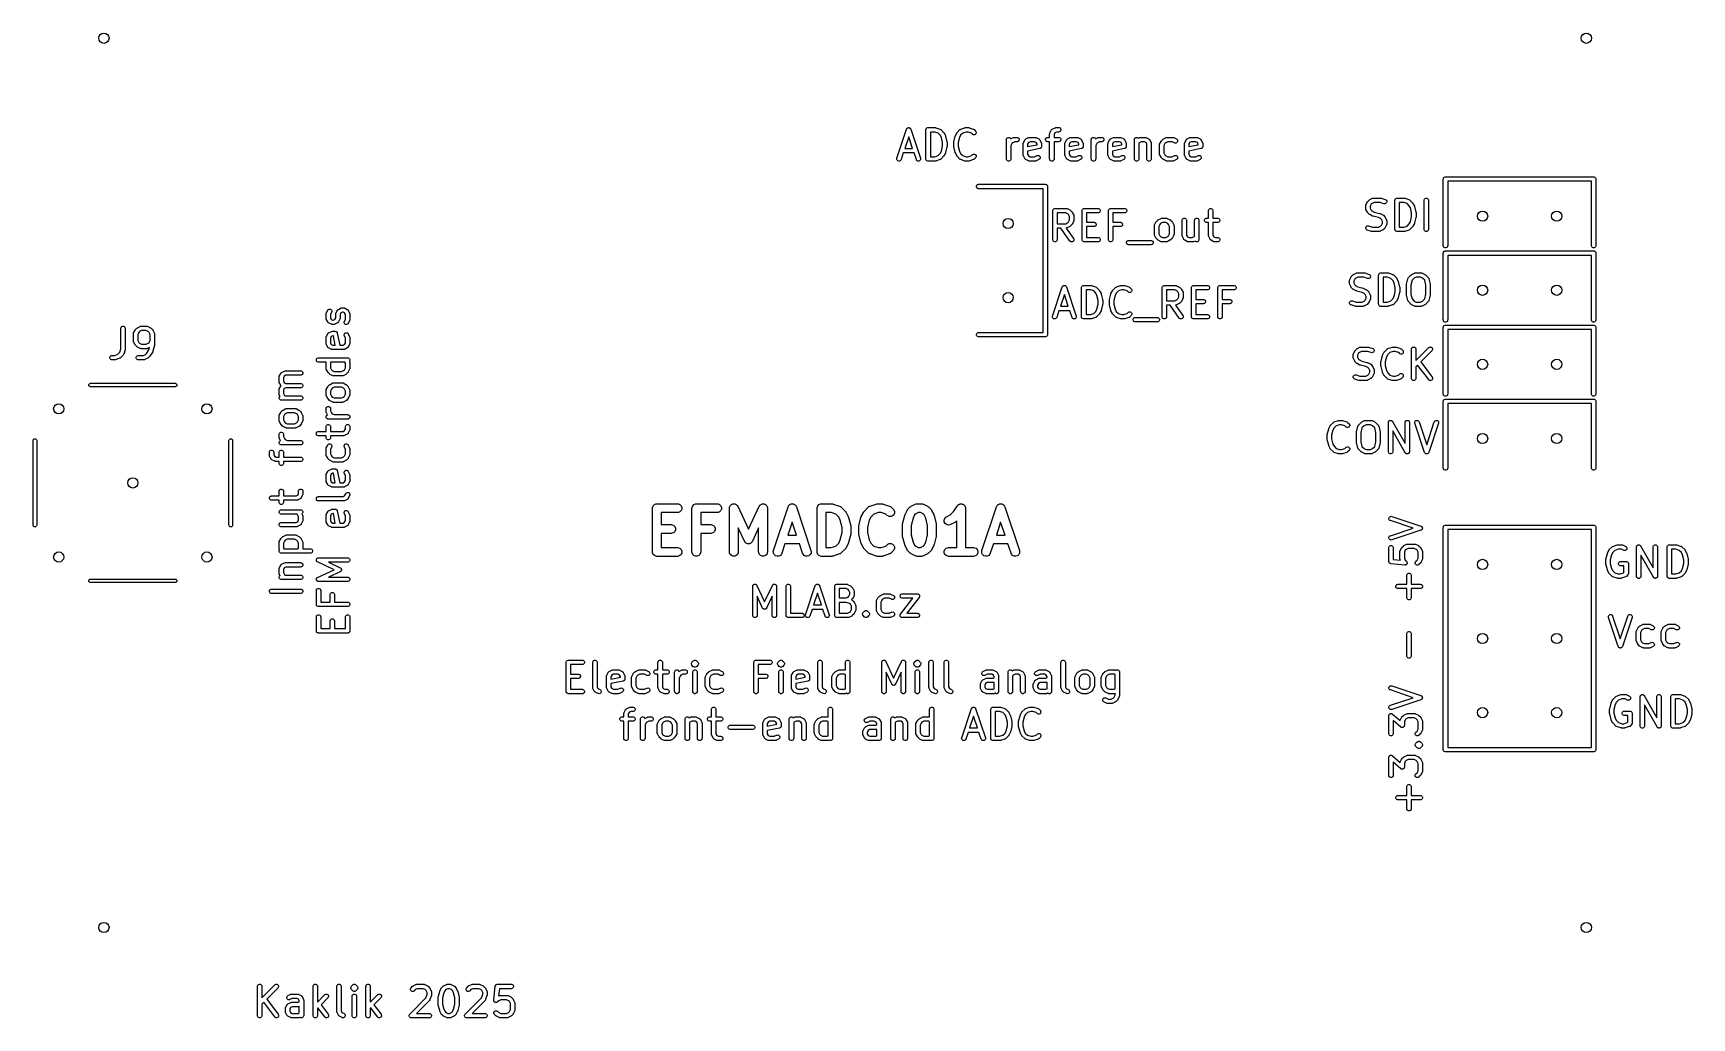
# Model space of a CAD drawing. Extents: x 0.3 to 2.54, y 0.28 to 1.61.
import ezdxf

# ---------------------------------------------------------------- set-up
doc = ezdxf.new("R2010")
doc.units = 0
doc.header["$MEASUREMENT"] = 0
doc.layers.add('BLACK', color=7, linetype='CONTINUOUS')

msp = doc.modelspace()

# ---------------------------------------------------------------- linework, layer by layer
at = {"layer": 'BLACK', "linetype": 'CONTINUOUS'}
for p, q in [((1.4698, 1.4381), (1.483, 1.4774)), ((1.483, 1.4774), (1.4832, 1.478)), ((1.4832, 1.478), (1.4833, 1.4781)), ((1.4833, 1.4781), (1.4834, 1.4783)), ((1.4834, 1.4783), (1.4837, 1.4785)), ((1.4837, 1.4785), (1.4839, 1.4788)), ((1.4839, 1.4788), (1.4841, 1.4789)), ((1.4841, 1.4789), (1.4843, 1.4791)), ((1.4843, 1.4791), (1.4846, 1.4792)), ((1.4846, 1.4792), (1.485, 1.4793)), ((1.485, 1.4793), (1.4852, 1.4794)), ((1.4852, 1.4794), (1.4854, 1.4794)), ((1.4854, 1.4794), (1.4858, 1.4794)), ((1.4858, 1.4794), (1.4861, 1.4794)), ((1.4861, 1.4794), (1.4863, 1.4794)), ((1.4863, 1.4794), (1.4865, 1.4793)), ((1.4865, 1.4793), (1.4869, 1.4792)), ((1.4869, 1.4792), (1.4872, 1.4791)), ((1.4872, 1.4791), (1.4874, 1.4789)), ((1.4874, 1.4789), (1.4876, 1.4788)), ((1.4876, 1.4788), (1.4878, 1.4785)), ((1.4878, 1.4785), (1.4881, 1.4783)), ((1.4881, 1.4783), (1.4882, 1.4781)), ((1.4882, 1.4781), (1.4883, 1.478)), ((1.4883, 1.478), (1.4886, 1.4774)), ((1.4886, 1.4774), (1.5017, 1.4381)), ((1.5091, 1.4771), (1.5095, 1.4781)), ((1.5091, 1.4765), (1.5091, 1.4771)), ((1.5095, 1.4781), (1.5104, 1.479)), ((1.5104, 1.479), (1.5114, 1.4794)), ((1.5114, 1.4794), (1.512, 1.4794)), ((1.512, 1.4794), (1.5214, 1.4794)), ((1.5214, 1.4794), (1.5217, 1.4794)), ((1.5217, 1.4794), (1.5217, 1.4794)), ((1.5217, 1.4794), (1.5219, 1.4794)), ((1.5219, 1.4794), (1.522, 1.4794)), ((1.522, 1.4794), (1.522, 1.4794)), ((1.522, 1.4794), (1.5223, 1.4793)), ((1.5223, 1.4793), (1.5279, 1.4774)), ((1.5279, 1.4774), (1.5285, 1.4772)), ((1.5285, 1.4772), (1.5285, 1.4771)), ((1.5285, 1.4771), (1.5286, 1.4771)), ((1.5286, 1.4771), (1.5291, 1.4767)), ((1.5549, 1.4767), (1.5554, 1.4771)), ((1.5554, 1.4771), (1.5555, 1.4771)), ((1.5555, 1.4772), (1.5561, 1.4774)), ((1.5555, 1.4771), (1.5555, 1.4772)), ((1.5561, 1.4774), (1.5617, 1.4793)), ((1.5617, 1.4793), (1.562, 1.4794)), ((1.562, 1.4794), (1.562, 1.4794)), ((1.562, 1.4794), (1.5622, 1.4794)), ((1.5622, 1.4794), (1.5623, 1.4794)), ((1.5623, 1.4794), (1.5623, 1.4794)), ((1.5623, 1.4794), (1.5626, 1.4794)), ((1.5626, 1.4794), (1.5664, 1.4794)), ((1.5664, 1.4794), (1.5667, 1.4794)), ((1.5667, 1.4794), (1.5667, 1.4794)), ((1.5667, 1.4794), (1.5668, 1.4794)), ((1.5668, 1.4794), (1.5669, 1.4794)), ((1.5669, 1.4794), (1.567, 1.4794)), ((1.567, 1.4794), (1.5673, 1.4793)), ((1.5673, 1.4793), (1.5729, 1.4774)), ((1.5729, 1.4774), (1.5735, 1.4772)), ((1.5735, 1.4772), (1.5735, 1.4771)), ((1.5735, 1.4771), (1.5736, 1.4771)), ((1.5736, 1.4771), (1.5741, 1.4767)), ((1.6787, 1.4767), (1.6789, 1.477)), ((1.6789, 1.477), (1.6792, 1.4771)), ((1.6792, 1.4771), (1.6793, 1.4772)), ((1.6793, 1.4772), (1.6794, 1.4773)), ((1.6793, 1.4772), (1.6793, 1.4772)), ((1.6794, 1.4773), (1.6832, 1.4791)), ((1.6832, 1.4791), (1.6837, 1.4793)), ((1.6837, 1.4793), (1.6838, 1.4794)), ((1.6838, 1.4794), (1.6839, 1.4794)), ((1.6839, 1.4794), (1.6845, 1.4794)), ((1.6845, 1.4794), (1.6882, 1.4794)), ((1.6882, 1.4794), (1.6888, 1.4794)), ((1.6888, 1.4794), (1.6899, 1.479)), ((1.6899, 1.479), (1.6907, 1.4781)), ((1.6907, 1.4781), (1.6911, 1.4771)), ((1.6911, 1.4771), (1.6911, 1.4759)), ((1.4858, 1.4672), (1.4805, 1.4513)), ((1.491, 1.4513), (1.4858, 1.4672)), ((1.5091, 1.4371), (1.5091, 1.4765)), ((1.5209, 1.4735), (1.515, 1.4735)), ((1.515, 1.4735), (1.515, 1.4401)), ((1.5254, 1.472), (1.5209, 1.4735)), ((1.5283, 1.4691), (1.5254, 1.472)), ((1.5298, 1.4661), (1.5283, 1.4691)), ((1.5291, 1.4767), (1.5328, 1.473)), ((1.5315, 1.4593), (1.5298, 1.4661)), ((1.5315, 1.4544), (1.5315, 1.4593)), ((1.5328, 1.473), (1.533, 1.4727)), ((1.533, 1.4727), (1.5331, 1.4727)), ((1.5331, 1.4727), (1.5331, 1.4726)), ((1.5331, 1.4726), (1.5332, 1.4725)), ((1.5332, 1.4725), (1.5332, 1.4724)), ((1.5332, 1.4724), (1.5334, 1.4722)), ((1.5334, 1.4722), (1.5353, 1.4684)), ((1.5353, 1.4684), (1.5353, 1.4684)), ((1.5353, 1.4684), (1.5353, 1.4684)), ((1.5353, 1.4684), (1.5354, 1.4681)), ((1.5354, 1.4681), (1.5355, 1.4679)), ((1.5355, 1.4679), (1.5355, 1.4679)), ((1.5355, 1.4679), (1.5355, 1.4678)), ((1.5355, 1.4678), (1.5374, 1.4603)), ((1.5374, 1.4603), (1.5374, 1.4602)), ((1.5374, 1.4602), (1.5374, 1.4602)), ((1.5374, 1.4602), (1.5374, 1.46)), ((1.5374, 1.46), (1.5375, 1.4598)), ((1.5375, 1.4598), (1.5374, 1.4597)), ((1.5374, 1.4597), (1.5375, 1.4596)), ((1.5375, 1.4596), (1.5375, 1.454)), ((1.5465, 1.4596), (1.5466, 1.4597)), ((1.5465, 1.454), (1.5465, 1.4596)), ((1.5466, 1.4603), (1.5485, 1.4678)), ((1.5466, 1.4602), (1.5466, 1.4603)), ((1.5466, 1.46), (1.5466, 1.4602)), ((1.5466, 1.4602), (1.5466, 1.4602)), ((1.5466, 1.4598), (1.5466, 1.46)), ((1.5466, 1.4597), (1.5466, 1.4598)), ((1.5485, 1.4679), (1.5486, 1.4681)), ((1.5485, 1.4678), (1.5485, 1.4679)), ((1.5485, 1.4679), (1.5485, 1.4679)), ((1.5486, 1.4681), (1.5487, 1.4684)), ((1.5487, 1.4684), (1.5506, 1.4722)), ((1.5487, 1.4684), (1.5487, 1.4684)), ((1.5487, 1.4684), (1.5487, 1.4684)), ((1.5506, 1.4722), (1.5508, 1.4724)), ((1.5508, 1.4725), (1.5509, 1.4726)), ((1.5508, 1.4724), (1.5508, 1.4725)), ((1.5509, 1.4726), (1.5509, 1.4727)), ((1.5509, 1.4727), (1.551, 1.4727)), ((1.551, 1.4727), (1.5512, 1.473)), ((1.5512, 1.473), (1.5549, 1.4767)), ((1.5542, 1.4661), (1.5525, 1.4593)), ((1.5525, 1.4593), (1.5525, 1.4544)), ((1.5557, 1.4691), (1.5542, 1.4661)), ((1.5586, 1.472), (1.5557, 1.4691)), ((1.5631, 1.4735), (1.5586, 1.472)), ((1.5659, 1.4735), (1.5631, 1.4735)), ((1.5704, 1.472), (1.5659, 1.4735)), ((1.5718, 1.4707), (1.5704, 1.472)), ((1.5722, 1.4703), (1.5718, 1.4707)), ((1.5733, 1.4698), (1.5722, 1.4703)), ((1.5744, 1.4698), (1.5733, 1.4698)), ((1.5741, 1.4767), (1.576, 1.4748)), ((1.5755, 1.4703), (1.5744, 1.4698)), ((1.5763, 1.4711), (1.5755, 1.4703)), ((1.576, 1.4748), (1.5763, 1.4744)), ((1.5763, 1.4744), (1.5768, 1.4733)), ((1.5768, 1.4722), (1.5763, 1.4711)), ((1.5768, 1.4733), (1.5768, 1.4722)), ((1.6178, 1.4639), (1.6183, 1.465)), ((1.6178, 1.4634), (1.6178, 1.4639)), ((1.6178, 1.4371), (1.6178, 1.4634)), ((1.6183, 1.465), (1.6191, 1.4658)), ((1.6191, 1.4658), (1.6202, 1.4663)), ((1.6202, 1.4663), (1.6213, 1.4663)), ((1.6213, 1.4663), (1.6224, 1.4658)), ((1.6224, 1.4658), (1.6232, 1.465)), ((1.6232, 1.465), (1.6235, 1.4643)), ((1.6235, 1.4643), (1.6269, 1.466)), ((1.625, 1.4579), (1.6237, 1.4552)), ((1.6237, 1.4552), (1.6237, 1.4371)), ((1.6262, 1.4591), (1.625, 1.4579)), ((1.6289, 1.4604), (1.6262, 1.4591)), ((1.6269, 1.466), (1.6275, 1.4662)), ((1.6275, 1.4662), (1.6276, 1.4662)), ((1.6276, 1.4662), (1.6277, 1.4663)), ((1.6277, 1.4663), (1.6282, 1.4663)), ((1.6282, 1.4663), (1.632, 1.4663)), ((1.632, 1.4604), (1.6289, 1.4604)), ((1.632, 1.4663), (1.6326, 1.4663)), ((1.6326, 1.4605), (1.632, 1.4604)), ((1.6326, 1.4663), (1.6336, 1.4658)), ((1.6336, 1.4609), (1.6326, 1.4605)), ((1.6336, 1.4658), (1.6344, 1.465)), ((1.6344, 1.4617), (1.6336, 1.4609)), ((1.6344, 1.465), (1.6349, 1.4639)), ((1.6349, 1.4628), (1.6344, 1.4617)), ((1.6349, 1.4639), (1.6349, 1.4628)), ((1.6403, 1.4583), (1.6404, 1.4584)), ((1.6403, 1.4577), (1.6403, 1.4583)), ((1.6403, 1.4427), (1.6403, 1.4577)), ((1.6404, 1.4585), (1.6406, 1.4591)), ((1.6404, 1.4584), (1.6404, 1.4585)), ((1.6406, 1.4591), (1.6425, 1.4628)), ((1.6425, 1.4629), (1.6425, 1.463)), ((1.6425, 1.463), (1.6426, 1.463)), ((1.6425, 1.4628), (1.6425, 1.4629)), ((1.6426, 1.463), (1.6428, 1.4633)), ((1.6428, 1.4633), (1.6431, 1.4636)), ((1.6431, 1.4636), (1.6433, 1.4638)), ((1.6433, 1.4638), (1.6436, 1.464)), ((1.6436, 1.464), (1.6437, 1.4641)), ((1.6437, 1.4641), (1.6437, 1.4641)), ((1.6437, 1.4641), (1.6438, 1.4641)), ((1.6438, 1.4641), (1.6475, 1.466)), ((1.6473, 1.4593), (1.6462, 1.4571)), ((1.6462, 1.4571), (1.6462, 1.4539)), ((1.6462, 1.4539), (1.659, 1.4564)), ((1.6496, 1.4604), (1.6473, 1.4593)), ((1.6475, 1.466), (1.6481, 1.4662)), ((1.6481, 1.4662), (1.6482, 1.4662)), ((1.6482, 1.4662), (1.6483, 1.4663)), ((1.6483, 1.4663), (1.6489, 1.4663)), ((1.6489, 1.4663), (1.6564, 1.4663)), ((1.6557, 1.4604), (1.6496, 1.4604)), ((1.6579, 1.4593), (1.6557, 1.4604)), ((1.6564, 1.4663), (1.6569, 1.4663)), ((1.6569, 1.4663), (1.657, 1.4662)), ((1.657, 1.4662), (1.6571, 1.4662)), ((1.6571, 1.4662), (1.6577, 1.466)), ((1.6577, 1.466), (1.6614, 1.4641)), ((1.659, 1.4571), (1.6579, 1.4593)), ((1.659, 1.4564), (1.659, 1.4571)), ((1.6614, 1.4641), (1.6615, 1.4641)), ((1.6615, 1.4641), (1.6616, 1.4641)), ((1.6616, 1.4641), (1.6616, 1.464)), ((1.6616, 1.464), (1.6619, 1.4638)), ((1.6619, 1.4638), (1.6622, 1.4636)), ((1.6622, 1.4636), (1.6624, 1.4633)), ((1.6624, 1.4633), (1.6626, 1.463)), ((1.6626, 1.463), (1.6627, 1.463)), ((1.6627, 1.463), (1.6627, 1.4629)), ((1.6627, 1.4629), (1.6628, 1.4628)), ((1.6628, 1.4628), (1.6646, 1.4591)), ((1.6646, 1.4591), (1.6648, 1.4585)), ((1.6648, 1.4585), (1.6648, 1.4584)), ((1.6648, 1.4584), (1.6649, 1.4583)), ((1.6649, 1.4583), (1.6649, 1.4577)), ((1.6649, 1.4577), (1.6649, 1.454)), ((1.6703, 1.4639), (1.6708, 1.465)), ((1.6703, 1.4628), (1.6703, 1.4639)), ((1.6708, 1.4617), (1.6703, 1.4628)), ((1.6708, 1.465), (1.6716, 1.4658)), ((1.6716, 1.4609), (1.6708, 1.4617)), ((1.6716, 1.4658), (1.6727, 1.4663)), ((1.6727, 1.4605), (1.6716, 1.4609)), ((1.6727, 1.4663), (1.6732, 1.4663)), ((1.6732, 1.4604), (1.6727, 1.4605)), ((1.6732, 1.4663), (1.6759, 1.4663)), ((1.6759, 1.4604), (1.6732, 1.4604)), ((1.6759, 1.4709), (1.676, 1.4714)), ((1.6759, 1.4663), (1.6759, 1.4709)), ((1.6759, 1.4371), (1.6759, 1.4604)), ((1.676, 1.4717), (1.6762, 1.4722)), ((1.676, 1.4715), (1.676, 1.4717)), ((1.676, 1.4714), (1.676, 1.4715)), ((1.6762, 1.4722), (1.6781, 1.4759)), ((1.6781, 1.4759), (1.6782, 1.476)), ((1.6782, 1.4761), (1.6784, 1.4764)), ((1.6782, 1.476), (1.6782, 1.4761)), ((1.6782, 1.4761), (1.6782, 1.4761)), ((1.6784, 1.4764), (1.6787, 1.4767)), ((1.6829, 1.4724), (1.6818, 1.4702)), ((1.6818, 1.4702), (1.6818, 1.4663)), ((1.6818, 1.4663), (1.6882, 1.4663)), ((1.6882, 1.4604), (1.6818, 1.4604)), ((1.6818, 1.4604), (1.6818, 1.4371)), ((1.6852, 1.4735), (1.6829, 1.4724)), ((1.6882, 1.4735), (1.6852, 1.4735)), ((1.6888, 1.4736), (1.6882, 1.4735)), ((1.6882, 1.4663), (1.6888, 1.4663)), ((1.6888, 1.4605), (1.6882, 1.4604)), ((1.6899, 1.474), (1.6888, 1.4736)), ((1.6888, 1.4663), (1.6899, 1.4658)), ((1.6899, 1.4609), (1.6888, 1.4605)), ((1.6907, 1.4749), (1.6899, 1.474)), ((1.6899, 1.4658), (1.6907, 1.465)), ((1.6907, 1.4617), (1.6899, 1.4609)), ((1.6911, 1.4759), (1.6907, 1.4749)), ((1.6907, 1.465), (1.6911, 1.4639)), ((1.6911, 1.4628), (1.6907, 1.4617)), ((1.6911, 1.4639), (1.6911, 1.4628)), ((1.6965, 1.4577), (1.6966, 1.4583)), ((1.6965, 1.4427), (1.6965, 1.4577)), ((1.6966, 1.4585), (1.6968, 1.4591)), ((1.6966, 1.4584), (1.6966, 1.4585)), ((1.6966, 1.4583), (1.6966, 1.4584)), ((1.6968, 1.4591), (1.6987, 1.4628)), ((1.6987, 1.4628), (1.6988, 1.4629)), ((1.6988, 1.463), (1.699, 1.4633)), ((1.6988, 1.4629), (1.6988, 1.463)), ((1.6988, 1.463), (1.6988, 1.463)), ((1.699, 1.4633), (1.6993, 1.4636)), ((1.6993, 1.4636), (1.6995, 1.4638)), ((1.6995, 1.4638), (1.6998, 1.464)), ((1.6998, 1.464), (1.6999, 1.4641)), ((1.6999, 1.4641), (1.6999, 1.4641)), ((1.6999, 1.4641), (1.7, 1.4641)), ((1.7, 1.4641), (1.7038, 1.466)), ((1.7036, 1.4593), (1.7024, 1.4571)), ((1.7024, 1.4571), (1.7024, 1.4539)), ((1.7024, 1.4539), (1.7153, 1.4564)), ((1.7058, 1.4604), (1.7036, 1.4593)), ((1.7038, 1.466), (1.7043, 1.4662)), ((1.7043, 1.4662), (1.7044, 1.4662)), ((1.7044, 1.4662), (1.7045, 1.4663)), ((1.7045, 1.4663), (1.7051, 1.4663)), ((1.7051, 1.4663), (1.7126, 1.4663)), ((1.7119, 1.4604), (1.7058, 1.4604)), ((1.7142, 1.4593), (1.7119, 1.4604)), ((1.7126, 1.4663), (1.7132, 1.4663)), ((1.7132, 1.4663), (1.7133, 1.4662)), ((1.7133, 1.4662), (1.7134, 1.4662)), ((1.7134, 1.4662), (1.7139, 1.466)), ((1.7139, 1.466), (1.7177, 1.4641)), ((1.7153, 1.4571), (1.7142, 1.4593)), ((1.7153, 1.4564), (1.7153, 1.4571)), ((1.7177, 1.4641), (1.7178, 1.4641)), ((1.7178, 1.4641), (1.7178, 1.4641)), ((1.7178, 1.4641), (1.7179, 1.464)), ((1.7179, 1.464), (1.7182, 1.4638)), ((1.7182, 1.4638), (1.7184, 1.4636)), ((1.7184, 1.4636), (1.7187, 1.4633)), ((1.7187, 1.4633), (1.7189, 1.463)), ((1.7189, 1.463), (1.7189, 1.463)), ((1.7189, 1.463), (1.7189, 1.4629)), ((1.7189, 1.4629), (1.719, 1.4628)), ((1.719, 1.4628), (1.7209, 1.4591)), ((1.7209, 1.4591), (1.7211, 1.4585)), ((1.7211, 1.4585), (1.7211, 1.4584)), ((1.7211, 1.4584), (1.7211, 1.4583)), ((1.7211, 1.4583), (1.7212, 1.4577)), ((1.7212, 1.4577), (1.7212, 1.454)), ((1.7321, 1.4634), (1.7322, 1.4639)), ((1.7321, 1.4371), (1.7321, 1.4634)), ((1.7322, 1.4639), (1.7326, 1.465)), ((1.7326, 1.465), (1.7335, 1.4658)), ((1.7335, 1.4658), (1.7345, 1.4663)), ((1.7345, 1.4663), (1.7357, 1.4663)), ((1.7357, 1.4663), (1.7367, 1.4658)), ((1.7367, 1.4658), (1.7376, 1.465)), ((1.7376, 1.465), (1.7379, 1.4643)), ((1.7379, 1.4643), (1.7413, 1.466)), ((1.7394, 1.4579), (1.7381, 1.4552)), ((1.7381, 1.4552), (1.7381, 1.4371)), ((1.7406, 1.4591), (1.7394, 1.4579)), ((1.7433, 1.4604), (1.7406, 1.4591)), ((1.7413, 1.466), (1.7418, 1.4662)), ((1.7418, 1.4662), (1.7419, 1.4662)), ((1.7419, 1.4662), (1.742, 1.4663)), ((1.742, 1.4663), (1.7426, 1.4663)), ((1.7426, 1.4663), (1.7464, 1.4663)), ((1.7464, 1.4604), (1.7433, 1.4604)), ((1.7464, 1.4663), (1.7469, 1.4663)), ((1.7469, 1.4605), (1.7464, 1.4604)), ((1.7469, 1.4663), (1.748, 1.4658)), ((1.748, 1.4609), (1.7469, 1.4605)), ((1.748, 1.4658), (1.7488, 1.465)), ((1.7488, 1.4617), (1.748, 1.4609)), ((1.7488, 1.465), (1.7492, 1.4639)), ((1.7492, 1.4628), (1.7488, 1.4617)), ((1.7492, 1.4639), (1.7492, 1.4628)), ((1.7546, 1.4577), (1.7547, 1.4583)), ((1.7546, 1.4427), (1.7546, 1.4577)), ((1.7547, 1.4584), (1.7548, 1.4585)), ((1.7547, 1.4583), (1.7547, 1.4584)), ((1.7548, 1.4585), (1.755, 1.4591)), ((1.755, 1.4591), (1.7568, 1.4628)), ((1.7568, 1.4628), (1.7569, 1.4629)), ((1.7569, 1.4629), (1.7569, 1.463)), ((1.7569, 1.463), (1.757, 1.463)), ((1.757, 1.463), (1.7571, 1.4633)), ((1.7571, 1.4633), (1.7574, 1.4636)), ((1.7574, 1.4636), (1.7577, 1.4638)), ((1.7577, 1.4638), (1.758, 1.464)), ((1.758, 1.464), (1.758, 1.4641)), ((1.758, 1.4641), (1.7581, 1.4641)), ((1.7581, 1.4641), (1.7582, 1.4641)), ((1.7582, 1.4641), (1.7619, 1.466)), ((1.7617, 1.4593), (1.7606, 1.4571)), ((1.7606, 1.4571), (1.7606, 1.4539)), ((1.7606, 1.4539), (1.7734, 1.4564)), ((1.7639, 1.4604), (1.7617, 1.4593)), ((1.7619, 1.466), (1.7624, 1.4662)), ((1.7624, 1.4662), (1.7625, 1.4662)), ((1.7625, 1.4662), (1.7626, 1.4663)), ((1.7626, 1.4663), (1.7632, 1.4663)), ((1.7632, 1.4663), (1.7707, 1.4663)), ((1.77, 1.4604), (1.7639, 1.4604)), ((1.7723, 1.4593), (1.77, 1.4604)), ((1.7707, 1.4663), (1.7713, 1.4663)), ((1.7713, 1.4663), (1.7714, 1.4662)), ((1.7714, 1.4662), (1.7715, 1.4662)), ((1.7715, 1.4662), (1.772, 1.466)), ((1.772, 1.466), (1.7758, 1.4641)), ((1.7734, 1.4571), (1.7723, 1.4593)), ((1.7734, 1.4564), (1.7734, 1.4571)), ((1.7758, 1.4641), (1.7759, 1.4641)), ((1.7759, 1.4641), (1.7759, 1.4641)), ((1.7759, 1.4641), (1.776, 1.464)), ((1.776, 1.464), (1.7763, 1.4638)), ((1.7763, 1.4638), (1.7765, 1.4636)), ((1.7765, 1.4636), (1.7768, 1.4633)), ((1.7768, 1.4633), (1.777, 1.463)), ((1.777, 1.463), (1.777, 1.463)), ((1.777, 1.463), (1.7771, 1.4629)), ((1.7771, 1.4629), (1.7771, 1.4628)), ((1.7771, 1.4628), (1.779, 1.4591)), ((1.779, 1.4591), (1.7792, 1.4585)), ((1.7792, 1.4585), (1.7792, 1.4584)), ((1.7792, 1.4584), (1.7792, 1.4583)), ((1.7792, 1.4583), (1.7793, 1.4577)), ((1.7793, 1.4577), (1.7793, 1.454)), ((1.7903, 1.4639), (1.7908, 1.465)), ((1.7903, 1.4634), (1.7903, 1.4639)), ((1.7903, 1.4371), (1.7903, 1.4634)), ((1.7908, 1.465), (1.7916, 1.4658)), ((1.7916, 1.4658), (1.7926, 1.4663)), ((1.7926, 1.4663), (1.7938, 1.4663)), ((1.7938, 1.4663), (1.7949, 1.4658)), ((1.7949, 1.4658), (1.7956, 1.4651)), ((1.7956, 1.4651), (1.7975, 1.466)), ((1.7968, 1.4591), (1.7962, 1.4584)), ((1.7962, 1.4584), (1.7962, 1.4371)), ((1.7995, 1.4604), (1.7968, 1.4591)), ((1.7975, 1.466), (1.7981, 1.4662)), ((1.7981, 1.4662), (1.7982, 1.4662)), ((1.7982, 1.4662), (1.7983, 1.4663)), ((1.7983, 1.4663), (1.7988, 1.4663)), ((1.7988, 1.4663), (1.8045, 1.4663)), ((1.8038, 1.4604), (1.7995, 1.4604)), ((1.806, 1.4593), (1.8038, 1.4604)), ((1.8045, 1.4663), (1.805, 1.4663)), ((1.805, 1.4663), (1.8051, 1.4662)), ((1.8051, 1.4662), (1.8052, 1.4662)), ((1.8052, 1.4662), (1.8058, 1.466)), ((1.8058, 1.466), (1.8095, 1.4641)), ((1.8071, 1.4571), (1.806, 1.4593)), ((1.8071, 1.4371), (1.8071, 1.4571)), ((1.8095, 1.4641), (1.8096, 1.4641)), ((1.8096, 1.4641), (1.8097, 1.4641)), ((1.8097, 1.4641), (1.8097, 1.464)), ((1.8097, 1.464), (1.81, 1.4638)), ((1.81, 1.4638), (1.8103, 1.4636)), ((1.8103, 1.4636), (1.8106, 1.4633)), ((1.8106, 1.4633), (1.8107, 1.463)), ((1.8107, 1.463), (1.8108, 1.463)), ((1.8108, 1.463), (1.8108, 1.4629)), ((1.8108, 1.4629), (1.8109, 1.4628)), ((1.8109, 1.4628), (1.8127, 1.4591)), ((1.8127, 1.4591), (1.8129, 1.4585)), ((1.8129, 1.4585), (1.8129, 1.4584)), ((1.8129, 1.4584), (1.813, 1.4583)), ((1.813, 1.4583), (1.813, 1.4577)), ((1.813, 1.4577), (1.813, 1.4371)), ((1.824, 1.4559), (1.8241, 1.4564)), ((1.824, 1.4446), (1.824, 1.4559)), ((1.8241, 1.4567), (1.8243, 1.4572)), ((1.8241, 1.4565), (1.8241, 1.4567)), ((1.8241, 1.4564), (1.8241, 1.4565)), ((1.8243, 1.4572), (1.8262, 1.4609)), ((1.8262, 1.4609), (1.8264, 1.4612)), ((1.8264, 1.4612), (1.8264, 1.4613)), ((1.8264, 1.4613), (1.8265, 1.4613)), ((1.8265, 1.4614), (1.8266, 1.4615)), ((1.8265, 1.4613), (1.8265, 1.4614)), ((1.8266, 1.4615), (1.8268, 1.4617)), ((1.8268, 1.4617), (1.8286, 1.4636)), ((1.8286, 1.4636), (1.8289, 1.4638)), ((1.8289, 1.4638), (1.829, 1.4639)), ((1.8289, 1.4638), (1.8289, 1.4638)), ((1.829, 1.4639), (1.8291, 1.464)), ((1.8291, 1.464), (1.8294, 1.4641)), ((1.8291, 1.464), (1.8291, 1.464)), ((1.8294, 1.4641), (1.8331, 1.466)), ((1.8313, 1.4579), (1.8299, 1.4552)), ((1.8299, 1.4552), (1.8299, 1.4453)), ((1.8325, 1.4591), (1.8313, 1.4579)), ((1.8352, 1.4604), (1.8325, 1.4591)), ((1.8331, 1.466), (1.8337, 1.4662)), ((1.8337, 1.4662), (1.8338, 1.4662)), ((1.8338, 1.4662), (1.8339, 1.4663)), ((1.8339, 1.4663), (1.8345, 1.4663)), ((1.8345, 1.4663), (1.842, 1.4663)), ((1.8413, 1.4604), (1.8352, 1.4604)), ((1.8444, 1.4589), (1.8413, 1.4604)), ((1.842, 1.4663), (1.8425, 1.4663)), ((1.8425, 1.4663), (1.8426, 1.4662)), ((1.8426, 1.4662), (1.8427, 1.4662)), ((1.8427, 1.4662), (1.8433, 1.466)), ((1.8433, 1.466), (1.847, 1.4641)), ((1.8449, 1.4586), (1.8444, 1.4589)), ((1.8461, 1.4586), (1.8449, 1.4586)), ((1.8472, 1.4589), (1.8461, 1.4586)), ((1.847, 1.4641), (1.8475, 1.4638)), ((1.848, 1.4597), (1.8472, 1.4589)), ((1.8475, 1.4638), (1.8483, 1.463)), ((1.8486, 1.4607), (1.848, 1.4597)), ((1.8483, 1.463), (1.8486, 1.4619)), ((1.8486, 1.4619), (1.8486, 1.4607)), ((1.8578, 1.4583), (1.8579, 1.4584)), ((1.8578, 1.4577), (1.8578, 1.4583)), ((1.8578, 1.4427), (1.8578, 1.4577)), ((1.8579, 1.4585), (1.8581, 1.4591)), ((1.8579, 1.4584), (1.8579, 1.4585)), ((1.8581, 1.4591), (1.8599, 1.4628)), ((1.8599, 1.4628), (1.86, 1.4629)), ((1.86, 1.4629), (1.86, 1.463)), ((1.86, 1.463), (1.8601, 1.463)), ((1.8601, 1.463), (1.8603, 1.4633)), ((1.8603, 1.4633), (1.8605, 1.4636)), ((1.8605, 1.4636), (1.8608, 1.4638)), ((1.8608, 1.4638), (1.8611, 1.464)), ((1.8611, 1.464), (1.8611, 1.4641)), ((1.8611, 1.4641), (1.8612, 1.4641)), ((1.8612, 1.4641), (1.8613, 1.4641)), ((1.8613, 1.4641), (1.865, 1.466)), ((1.8648, 1.4593), (1.8637, 1.4571)), ((1.8637, 1.4571), (1.8637, 1.4539)), ((1.8637, 1.4539), (1.8765, 1.4564)), ((1.867, 1.4604), (1.8648, 1.4593)), ((1.865, 1.466), (1.8656, 1.4662)), ((1.8656, 1.4662), (1.8657, 1.4662)), ((1.8657, 1.4662), (1.8658, 1.4663)), ((1.8658, 1.4663), (1.8663, 1.4663)), ((1.8663, 1.4663), (1.8738, 1.4663)), ((1.8731, 1.4604), (1.867, 1.4604)), ((1.8754, 1.4593), (1.8731, 1.4604)), ((1.8738, 1.4663), (1.8744, 1.4663)), ((1.8744, 1.4663), (1.8745, 1.4662)), ((1.8745, 1.4662), (1.8746, 1.4662)), ((1.8746, 1.4662), (1.8752, 1.466)), ((1.8752, 1.466), (1.8789, 1.4641)), ((1.8765, 1.4571), (1.8754, 1.4593)), ((1.8765, 1.4564), (1.8765, 1.4571)), ((1.8789, 1.4641), (1.879, 1.4641)), ((1.879, 1.4641), (1.879, 1.4641)), ((1.879, 1.4641), (1.8791, 1.464)), ((1.8791, 1.464), (1.8794, 1.4638)), ((1.8794, 1.4638), (1.8796, 1.4636)), ((1.8796, 1.4636), (1.8799, 1.4633)), ((1.8799, 1.4633), (1.8801, 1.463)), ((1.8801, 1.463), (1.8801, 1.463)), ((1.8801, 1.463), (1.8802, 1.4629)), ((1.8802, 1.4629), (1.8802, 1.4628)), ((1.8802, 1.4628), (1.8821, 1.4591)), ((1.8821, 1.4591), (1.8823, 1.4585)), ((1.8823, 1.4585), (1.8823, 1.4584)), ((1.8823, 1.4584), (1.8824, 1.4583)), ((1.8824, 1.4583), (1.8824, 1.4577)), ((1.8824, 1.4577), (1.8824, 1.454)), ((1.4697, 1.4375), (1.4698, 1.4381)), ((1.4698, 1.4363), (1.4697, 1.4375)), ((1.4703, 1.4353), (1.4698, 1.4363)), ((1.4712, 1.4346), (1.4703, 1.4353)), ((1.4723, 1.4342), (1.4712, 1.4346)), ((1.4734, 1.4343), (1.4723, 1.4342)), ((1.4744, 1.4348), (1.4734, 1.4343)), ((1.4752, 1.4357), (1.4744, 1.4348)), ((1.4754, 1.4362), (1.4752, 1.4357)), ((1.4785, 1.4454), (1.4754, 1.4362)), ((1.493, 1.4454), (1.4785, 1.4454)), ((1.4805, 1.4513), (1.491, 1.4513)), ((1.4961, 1.4362), (1.493, 1.4454)), ((1.4963, 1.4357), (1.4961, 1.4362)), ((1.4971, 1.4348), (1.4963, 1.4357)), ((1.4981, 1.4343), (1.4971, 1.4348)), ((1.4993, 1.4342), (1.4981, 1.4343)), ((1.5003, 1.4346), (1.4993, 1.4342)), ((1.5012, 1.4353), (1.5003, 1.4346)), ((1.5017, 1.4363), (1.5012, 1.4353)), ((1.5017, 1.4381), (1.5018, 1.4375)), ((1.5018, 1.4375), (1.5017, 1.4363)), ((1.5091, 1.4365), (1.5091, 1.4371)), ((1.5095, 1.4355), (1.5091, 1.4365)), ((1.5104, 1.4347), (1.5095, 1.4355)), ((1.5114, 1.4342), (1.5104, 1.4347)), ((1.512, 1.4342), (1.5114, 1.4342)), ((1.5214, 1.4342), (1.512, 1.4342)), ((1.515, 1.4401), (1.5209, 1.4401)), ((1.5209, 1.4401), (1.5254, 1.4416)), ((1.5217, 1.4342), (1.5214, 1.4342)), ((1.5219, 1.4342), (1.5217, 1.4342)), ((1.5217, 1.4342), (1.5217, 1.4342)), ((1.522, 1.4342), (1.5219, 1.4342)), ((1.5223, 1.4343), (1.522, 1.4343)), ((1.522, 1.4343), (1.522, 1.4342)), ((1.5279, 1.4362), (1.5223, 1.4343)), ((1.5254, 1.4416), (1.5283, 1.4445)), ((1.5285, 1.4364), (1.5279, 1.4362)), ((1.5283, 1.4445), (1.5298, 1.4475)), ((1.5286, 1.4365), (1.5285, 1.4365)), ((1.5285, 1.4365), (1.5285, 1.4364)), ((1.5291, 1.4369), (1.5286, 1.4365)), ((1.5328, 1.4407), (1.5291, 1.4369)), ((1.5298, 1.4475), (1.5315, 1.4544)), ((1.533, 1.4409), (1.5328, 1.4407)), ((1.5331, 1.4409), (1.533, 1.4409)), ((1.5332, 1.4411), (1.5331, 1.441)), ((1.5331, 1.441), (1.5331, 1.4409)), ((1.5334, 1.4414), (1.5332, 1.4412)), ((1.5332, 1.4412), (1.5332, 1.4411)), ((1.5353, 1.4452), (1.5334, 1.4414)), ((1.5354, 1.4455), (1.5353, 1.4452)), ((1.5353, 1.4452), (1.5353, 1.4452)), ((1.5353, 1.4452), (1.5353, 1.4452)), ((1.5355, 1.4457), (1.5354, 1.4455)), ((1.5374, 1.4533), (1.5355, 1.4458)), ((1.5355, 1.4458), (1.5355, 1.4457)), ((1.5355, 1.4457), (1.5355, 1.4457)), ((1.5375, 1.454), (1.5374, 1.4539)), ((1.5374, 1.4539), (1.5375, 1.4539)), ((1.5375, 1.4539), (1.5374, 1.4536)), ((1.5374, 1.4536), (1.5374, 1.4534)), ((1.5374, 1.4534), (1.5374, 1.4534)), ((1.5374, 1.4534), (1.5374, 1.4533)), ((1.5466, 1.4539), (1.5465, 1.454)), ((1.5466, 1.4536), (1.5466, 1.4539)), ((1.5466, 1.4539), (1.5466, 1.4539)), ((1.5466, 1.4534), (1.5466, 1.4536)), ((1.5466, 1.4533), (1.5466, 1.4534)), ((1.5466, 1.4534), (1.5466, 1.4534)), ((1.5485, 1.4458), (1.5466, 1.4533)), ((1.5485, 1.4457), (1.5485, 1.4458)), ((1.5486, 1.4455), (1.5485, 1.4457)), ((1.5485, 1.4457), (1.5485, 1.4457)), ((1.5487, 1.4452), (1.5486, 1.4455)), ((1.5506, 1.4414), (1.5487, 1.4452)), ((1.5487, 1.4452), (1.5487, 1.4452)), ((1.5487, 1.4452), (1.5487, 1.4452)), ((1.5508, 1.4412), (1.5506, 1.4414)), ((1.5508, 1.4411), (1.5508, 1.4412)), ((1.5509, 1.441), (1.5508, 1.4411)), ((1.5509, 1.4409), (1.5509, 1.441)), ((1.551, 1.4409), (1.5509, 1.4409)), ((1.5512, 1.4407), (1.551, 1.4409)), ((1.5549, 1.4369), (1.5512, 1.4407)), ((1.5525, 1.4544), (1.5542, 1.4475)), ((1.5542, 1.4475), (1.5557, 1.4445)), ((1.5554, 1.4365), (1.5549, 1.4369)), ((1.5555, 1.4365), (1.5554, 1.4365)), ((1.5555, 1.4364), (1.5555, 1.4365)), ((1.5561, 1.4362), (1.5555, 1.4364)), ((1.5557, 1.4445), (1.5586, 1.4416)), ((1.5617, 1.4343), (1.5561, 1.4362)), ((1.5586, 1.4416), (1.5631, 1.4401)), ((1.562, 1.4343), (1.5617, 1.4343)), ((1.562, 1.4342), (1.562, 1.4343)), ((1.5622, 1.4342), (1.562, 1.4342)), ((1.5623, 1.4342), (1.5622, 1.4342)), ((1.5626, 1.4342), (1.5623, 1.4342)), ((1.5623, 1.4342), (1.5623, 1.4342)), ((1.5664, 1.4342), (1.5626, 1.4342)), ((1.5631, 1.4401), (1.5659, 1.4401)), ((1.5659, 1.4401), (1.5704, 1.4416)), ((1.5667, 1.4342), (1.5664, 1.4342)), ((1.5668, 1.4342), (1.5667, 1.4342)), ((1.5667, 1.4342), (1.5667, 1.4342)), ((1.5669, 1.4342), (1.5668, 1.4342)), ((1.567, 1.4343), (1.5669, 1.4342)), ((1.5673, 1.4343), (1.567, 1.4343)), ((1.5729, 1.4362), (1.5673, 1.4343)), ((1.5704, 1.4416), (1.5718, 1.443)), ((1.5718, 1.443), (1.5722, 1.4433)), ((1.5722, 1.4433), (1.5733, 1.4438)), ((1.5735, 1.4364), (1.5729, 1.4362)), ((1.5733, 1.4438), (1.5744, 1.4438)), ((1.5736, 1.4365), (1.5735, 1.4365)), ((1.5735, 1.4365), (1.5735, 1.4364)), ((1.5741, 1.4369), (1.5736, 1.4365)), ((1.576, 1.4388), (1.5741, 1.4369)), ((1.5744, 1.4438), (1.5755, 1.4433)), ((1.5755, 1.4433), (1.5763, 1.4425)), ((1.5763, 1.4392), (1.576, 1.4388)), ((1.5763, 1.4425), (1.5768, 1.4415)), ((1.5768, 1.4403), (1.5763, 1.4392)), ((1.5768, 1.4415), (1.5768, 1.4403)), ((1.6178, 1.4365), (1.6178, 1.4371)), ((1.6183, 1.4355), (1.6178, 1.4365)), ((1.6191, 1.4347), (1.6183, 1.4355)), ((1.6202, 1.4342), (1.6191, 1.4347)), ((1.6213, 1.4342), (1.6202, 1.4342)), ((1.6224, 1.4347), (1.6213, 1.4342)), ((1.6232, 1.4355), (1.6224, 1.4347)), ((1.6236, 1.4365), (1.6232, 1.4355)), ((1.6237, 1.4371), (1.6236, 1.4365)), ((1.6403, 1.4422), (1.6403, 1.4427)), ((1.6404, 1.4421), (1.6403, 1.4422)), ((1.6404, 1.442), (1.6404, 1.4421)), ((1.6406, 1.4414), (1.6404, 1.442)), ((1.6425, 1.4377), (1.6406, 1.4414)), ((1.6425, 1.4376), (1.6425, 1.4377)), ((1.6425, 1.4375), (1.6425, 1.4376)), ((1.6426, 1.4375), (1.6425, 1.4375)), ((1.6428, 1.4372), (1.6426, 1.4375)), ((1.6431, 1.4369), (1.6428, 1.4372)), ((1.6433, 1.4367), (1.6431, 1.4369)), ((1.6436, 1.4365), (1.6433, 1.4367)), ((1.6437, 1.4364), (1.6436, 1.4365)), ((1.6438, 1.4364), (1.6437, 1.4364)), ((1.6437, 1.4364), (1.6437, 1.4364)), ((1.6475, 1.4345), (1.6438, 1.4364)), ((1.6626, 1.4511), (1.6462, 1.4478)), ((1.6462, 1.4478), (1.6462, 1.4434)), ((1.6462, 1.4434), (1.6473, 1.4412)), ((1.6473, 1.4412), (1.6496, 1.4401)), ((1.6481, 1.4343), (1.6475, 1.4345)), ((1.6482, 1.4343), (1.6481, 1.4343)), ((1.6483, 1.4342), (1.6482, 1.4343)), ((1.6489, 1.4342), (1.6483, 1.4342)), ((1.6564, 1.4342), (1.6489, 1.4342)), ((1.6496, 1.4401), (1.6557, 1.4401)), ((1.6557, 1.4401), (1.6588, 1.4416)), ((1.6569, 1.4342), (1.6564, 1.4342)), ((1.657, 1.4343), (1.6569, 1.4342)), ((1.6571, 1.4343), (1.657, 1.4343)), ((1.6577, 1.4345), (1.6571, 1.4343)), ((1.6614, 1.4364), (1.6577, 1.4345)), ((1.6588, 1.4416), (1.6593, 1.4418)), ((1.6593, 1.4418), (1.6605, 1.4419)), ((1.6605, 1.4419), (1.6616, 1.4416)), ((1.6619, 1.4367), (1.6614, 1.4364)), ((1.6616, 1.4416), (1.6624, 1.4408)), ((1.6627, 1.4375), (1.6619, 1.4367)), ((1.6624, 1.4408), (1.663, 1.4398)), ((1.6631, 1.4513), (1.6626, 1.4511)), ((1.663, 1.4386), (1.6627, 1.4375)), ((1.663, 1.4398), (1.663, 1.4386)), ((1.6634, 1.4514), (1.6631, 1.4513)), ((1.6636, 1.4515), (1.6634, 1.4514)), ((1.6638, 1.4517), (1.6636, 1.4515)), ((1.6641, 1.4519), (1.6638, 1.4517)), ((1.6642, 1.4522), (1.6641, 1.4519)), ((1.6644, 1.4524), (1.6642, 1.4522)), ((1.6646, 1.4526), (1.6644, 1.4524)), ((1.6647, 1.4529), (1.6646, 1.4526)), ((1.6648, 1.4532), (1.6647, 1.4529)), ((1.6649, 1.4534), (1.6648, 1.4532)), ((1.6649, 1.454), (1.6649, 1.4534)), ((1.676, 1.4365), (1.6759, 1.4371)), ((1.6764, 1.4355), (1.676, 1.4365)), ((1.6772, 1.4347), (1.6764, 1.4355)), ((1.6783, 1.4342), (1.6772, 1.4347)), ((1.6794, 1.4342), (1.6783, 1.4342)), ((1.6805, 1.4347), (1.6794, 1.4342)), ((1.6813, 1.4355), (1.6805, 1.4347)), ((1.6818, 1.4365), (1.6813, 1.4355)), ((1.6818, 1.4371), (1.6818, 1.4365)), ((1.6966, 1.4422), (1.6965, 1.4427)), ((1.6966, 1.4421), (1.6966, 1.4422)), ((1.6966, 1.442), (1.6966, 1.4421)), ((1.6968, 1.4414), (1.6966, 1.442)), ((1.6987, 1.4377), (1.6968, 1.4414)), ((1.6988, 1.4376), (1.6987, 1.4377)), ((1.6988, 1.4375), (1.6988, 1.4376)), ((1.699, 1.4372), (1.6988, 1.4375)), ((1.6988, 1.4375), (1.6988, 1.4375)), ((1.6993, 1.4369), (1.699, 1.4372)), ((1.6995, 1.4367), (1.6993, 1.4369)), ((1.6998, 1.4365), (1.6995, 1.4367)), ((1.6999, 1.4364), (1.6998, 1.4365)), ((1.7, 1.4364), (1.6999, 1.4364)), ((1.6999, 1.4364), (1.6999, 1.4364)), ((1.7038, 1.4345), (1.7, 1.4364)), ((1.7188, 1.4511), (1.7024, 1.4478)), ((1.7024, 1.4478), (1.7024, 1.4434)), ((1.7024, 1.4434), (1.7036, 1.4412)), ((1.7036, 1.4412), (1.7058, 1.4401)), ((1.7043, 1.4343), (1.7038, 1.4345)), ((1.7044, 1.4343), (1.7043, 1.4343)), ((1.7045, 1.4342), (1.7044, 1.4343)), ((1.7051, 1.4342), (1.7045, 1.4342)), ((1.7126, 1.4342), (1.7051, 1.4342)), ((1.7058, 1.4401), (1.7119, 1.4401)), ((1.7119, 1.4401), (1.715, 1.4416)), ((1.7132, 1.4342), (1.7126, 1.4342)), ((1.7133, 1.4343), (1.7132, 1.4342)), ((1.7134, 1.4343), (1.7133, 1.4343)), ((1.7139, 1.4345), (1.7134, 1.4343)), ((1.7177, 1.4364), (1.7139, 1.4345)), ((1.715, 1.4416), (1.7156, 1.4418)), ((1.7156, 1.4418), (1.7167, 1.4419)), ((1.7167, 1.4419), (1.7178, 1.4416)), ((1.7182, 1.4367), (1.7177, 1.4364)), ((1.7178, 1.4416), (1.7187, 1.4408)), ((1.7189, 1.4375), (1.7182, 1.4367)), ((1.7187, 1.4408), (1.7192, 1.4398)), ((1.7194, 1.4513), (1.7188, 1.4511)), ((1.7193, 1.4386), (1.7189, 1.4375)), ((1.7192, 1.4398), (1.7193, 1.4386)), ((1.7196, 1.4514), (1.7194, 1.4513)), ((1.7199, 1.4515), (1.7196, 1.4514)), ((1.7201, 1.4517), (1.7199, 1.4515)), ((1.7203, 1.4519), (1.7201, 1.4517)), ((1.7205, 1.4522), (1.7203, 1.4519)), ((1.7207, 1.4524), (1.7205, 1.4522)), ((1.7208, 1.4526), (1.7207, 1.4524)), ((1.721, 1.4529), (1.7208, 1.4526)), ((1.7211, 1.4534), (1.721, 1.4532)), ((1.721, 1.4532), (1.721, 1.4529)), ((1.7212, 1.454), (1.7211, 1.4534)), ((1.7322, 1.4365), (1.7321, 1.4371)), ((1.7326, 1.4355), (1.7322, 1.4365)), ((1.7335, 1.4347), (1.7326, 1.4355)), ((1.7345, 1.4342), (1.7335, 1.4347)), ((1.7357, 1.4342), (1.7345, 1.4342)), ((1.7367, 1.4347), (1.7357, 1.4342)), ((1.7376, 1.4355), (1.7367, 1.4347)), ((1.738, 1.4365), (1.7376, 1.4355)), ((1.7381, 1.4371), (1.738, 1.4365)), ((1.7547, 1.4422), (1.7546, 1.4427)), ((1.7547, 1.4421), (1.7547, 1.4422)), ((1.7548, 1.442), (1.7547, 1.4421)), ((1.755, 1.4414), (1.7548, 1.442)), ((1.7568, 1.4377), (1.755, 1.4414)), ((1.7569, 1.4376), (1.7568, 1.4377)), ((1.7569, 1.4375), (1.7569, 1.4376)), ((1.757, 1.4375), (1.7569, 1.4375)), ((1.7571, 1.4372), (1.757, 1.4375)), ((1.7574, 1.4369), (1.7571, 1.4372)), ((1.7577, 1.4367), (1.7574, 1.4369)), ((1.758, 1.4365), (1.7577, 1.4367)), ((1.758, 1.4364), (1.758, 1.4365)), ((1.7581, 1.4364), (1.758, 1.4364)), ((1.7582, 1.4364), (1.7581, 1.4364)), ((1.7619, 1.4345), (1.7582, 1.4364)), ((1.7769, 1.4511), (1.7606, 1.4478)), ((1.7606, 1.4478), (1.7606, 1.4434)), ((1.7606, 1.4434), (1.7617, 1.4412)), ((1.7617, 1.4412), (1.7639, 1.4401)), ((1.7624, 1.4343), (1.7619, 1.4345)), ((1.7625, 1.4343), (1.7624, 1.4343)), ((1.7626, 1.4342), (1.7625, 1.4343)), ((1.7632, 1.4342), (1.7626, 1.4342)), ((1.7707, 1.4342), (1.7632, 1.4342)), ((1.7639, 1.4401), (1.77, 1.4401)), ((1.77, 1.4401), (1.7732, 1.4416)), ((1.7713, 1.4342), (1.7707, 1.4342)), ((1.7714, 1.4343), (1.7713, 1.4342)), ((1.7715, 1.4343), (1.7714, 1.4343)), ((1.772, 1.4345), (1.7715, 1.4343)), ((1.7758, 1.4364), (1.772, 1.4345)), ((1.7732, 1.4416), (1.7737, 1.4418)), ((1.7737, 1.4418), (1.7748, 1.4419)), ((1.7748, 1.4419), (1.7759, 1.4416)), ((1.7763, 1.4367), (1.7758, 1.4364)), ((1.7759, 1.4416), (1.7768, 1.4408)), ((1.777, 1.4375), (1.7763, 1.4367)), ((1.7768, 1.4408), (1.7773, 1.4398)), ((1.7775, 1.4513), (1.7769, 1.4511)), ((1.7774, 1.4386), (1.777, 1.4375)), ((1.7773, 1.4398), (1.7774, 1.4386)), ((1.7777, 1.4514), (1.7775, 1.4513)), ((1.778, 1.4515), (1.7777, 1.4514)), ((1.7782, 1.4517), (1.778, 1.4515)), ((1.7784, 1.4519), (1.7782, 1.4517)), ((1.7786, 1.4522), (1.7784, 1.4519)), ((1.7788, 1.4524), (1.7786, 1.4522)), ((1.7789, 1.4526), (1.7788, 1.4524)), ((1.7791, 1.4529), (1.7789, 1.4526)), ((1.7792, 1.4534), (1.7791, 1.4532)), ((1.7791, 1.4532), (1.7791, 1.4529)), ((1.7793, 1.454), (1.7792, 1.4534)), ((1.7903, 1.4365), (1.7903, 1.4371)), ((1.7908, 1.4355), (1.7903, 1.4365)), ((1.7916, 1.4347), (1.7908, 1.4355)), ((1.7926, 1.4342), (1.7916, 1.4347)), ((1.7938, 1.4342), (1.7926, 1.4342)), ((1.7949, 1.4347), (1.7938, 1.4342)), ((1.7957, 1.4355), (1.7949, 1.4347)), ((1.7961, 1.4365), (1.7957, 1.4355)), ((1.7962, 1.4371), (1.7961, 1.4365)), ((1.8072, 1.4365), (1.8071, 1.4371)), ((1.8076, 1.4355), (1.8072, 1.4365)), ((1.8085, 1.4347), (1.8076, 1.4355)), ((1.8095, 1.4342), (1.8085, 1.4347)), ((1.8107, 1.4342), (1.8095, 1.4342)), ((1.8117, 1.4347), (1.8107, 1.4342)), ((1.8125, 1.4355), (1.8117, 1.4347)), ((1.813, 1.4365), (1.8125, 1.4355)), ((1.813, 1.4371), (1.813, 1.4365)), ((1.8241, 1.444), (1.824, 1.4446)), ((1.8241, 1.4438), (1.8241, 1.444)), ((1.8241, 1.444), (1.8241, 1.444)), ((1.8243, 1.4433), (1.8241, 1.4438)), ((1.8262, 1.4396), (1.8243, 1.4433)), ((1.8264, 1.4393), (1.8262, 1.4396)), ((1.8264, 1.4392), (1.8264, 1.4393)), ((1.8265, 1.4392), (1.8264, 1.4392)), ((1.8265, 1.4391), (1.8265, 1.4392)), ((1.8266, 1.439), (1.8265, 1.4391)), ((1.8268, 1.4388), (1.8266, 1.439)), ((1.8286, 1.4369), (1.8268, 1.4388)), ((1.8289, 1.4367), (1.8286, 1.4369)), ((1.829, 1.4366), (1.8289, 1.4367)), ((1.8289, 1.4367), (1.8289, 1.4367)), ((1.8291, 1.4365), (1.829, 1.4366)), ((1.8294, 1.4364), (1.8291, 1.4365)), ((1.8291, 1.4365), (1.8291, 1.4365)), ((1.8331, 1.4345), (1.8294, 1.4364)), ((1.8299, 1.4453), (1.8313, 1.4426)), ((1.8313, 1.4426), (1.8325, 1.4414)), ((1.8325, 1.4414), (1.8352, 1.4401)), ((1.8337, 1.4343), (1.8331, 1.4345)), ((1.8338, 1.4343), (1.8337, 1.4343)), ((1.8339, 1.4342), (1.8338, 1.4343)), ((1.8345, 1.4342), (1.8339, 1.4342)), ((1.842, 1.4342), (1.8345, 1.4342)), ((1.8352, 1.4401), (1.8413, 1.4401)), ((1.8413, 1.4401), (1.8444, 1.4416)), ((1.8425, 1.4342), (1.842, 1.4342)), ((1.8426, 1.4343), (1.8425, 1.4342)), ((1.8427, 1.4343), (1.8426, 1.4343)), ((1.8433, 1.4345), (1.8427, 1.4343)), ((1.847, 1.4364), (1.8433, 1.4345)), ((1.8444, 1.4416), (1.8449, 1.4418)), ((1.8449, 1.4418), (1.8461, 1.4419)), ((1.8461, 1.4419), (1.8472, 1.4416)), ((1.8475, 1.4367), (1.847, 1.4364)), ((1.8472, 1.4416), (1.848, 1.4408)), ((1.8483, 1.4375), (1.8475, 1.4367)), ((1.848, 1.4408), (1.8486, 1.4398)), ((1.8486, 1.4386), (1.8483, 1.4375)), ((1.8486, 1.4398), (1.8486, 1.4386)), ((1.8578, 1.4422), (1.8578, 1.4427)), ((1.8579, 1.4421), (1.8578, 1.4422)), ((1.8579, 1.442), (1.8579, 1.4421)), ((1.8581, 1.4414), (1.8579, 1.442)), ((1.8599, 1.4377), (1.8581, 1.4414)), ((1.86, 1.4376), (1.8599, 1.4377)), ((1.86, 1.4375), (1.86, 1.4376)), ((1.8601, 1.4375), (1.86, 1.4375)), ((1.8603, 1.4372), (1.8601, 1.4375)), ((1.8605, 1.4369), (1.8603, 1.4372)), ((1.8608, 1.4367), (1.8605, 1.4369)), ((1.8611, 1.4365), (1.8608, 1.4367)), ((1.8611, 1.4364), (1.8611, 1.4365)), ((1.8612, 1.4364), (1.8611, 1.4364)), ((1.8613, 1.4364), (1.8612, 1.4364)), ((1.865, 1.4345), (1.8613, 1.4364)), ((1.88, 1.4511), (1.8637, 1.4478)), ((1.8637, 1.4478), (1.8637, 1.4434)), ((1.8637, 1.4434), (1.8648, 1.4412)), ((1.8648, 1.4412), (1.867, 1.4401)), ((1.8656, 1.4343), (1.865, 1.4345)), ((1.8657, 1.4343), (1.8656, 1.4343)), ((1.8658, 1.4342), (1.8657, 1.4343)), ((1.8663, 1.4342), (1.8658, 1.4342)), ((1.8738, 1.4342), (1.8663, 1.4342)), ((1.867, 1.4401), (1.8731, 1.4401)), ((1.8731, 1.4401), (1.8763, 1.4416)), ((1.8744, 1.4342), (1.8738, 1.4342)), ((1.8745, 1.4343), (1.8744, 1.4342)), ((1.8746, 1.4343), (1.8745, 1.4343)), ((1.8752, 1.4345), (1.8746, 1.4343)), ((1.8789, 1.4364), (1.8752, 1.4345)), ((1.8763, 1.4416), (1.8768, 1.4418)), ((1.8768, 1.4418), (1.878, 1.4419)), ((1.878, 1.4419), (1.879, 1.4416)), ((1.8794, 1.4367), (1.8789, 1.4364)), ((1.879, 1.4416), (1.8799, 1.4408)), ((1.8801, 1.4375), (1.8794, 1.4367)), ((1.8799, 1.4408), (1.8804, 1.4398)), ((1.8806, 1.4513), (1.88, 1.4511)), ((1.8805, 1.4386), (1.8801, 1.4375)), ((1.8804, 1.4398), (1.8805, 1.4386)), ((1.8808, 1.4514), (1.8806, 1.4513)), ((1.8811, 1.4515), (1.8808, 1.4514)), ((1.8813, 1.4517), (1.8811, 1.4515)), ((1.8815, 1.4519), (1.8813, 1.4517)), ((1.8817, 1.4522), (1.8815, 1.4519)), ((1.8819, 1.4524), (1.8817, 1.4522)), ((1.882, 1.4526), (1.8819, 1.4524)), ((1.8822, 1.4529), (1.882, 1.4526)), ((1.8824, 1.4534), (1.8822, 1.4532)), ((1.8822, 1.4532), (1.8822, 1.4529)), ((1.8824, 1.454), (1.8824, 1.4534)), ((2.207, 1.41), (2.2071, 1.4106)), ((2.207, 1.32), (2.207, 1.41)), ((2.2071, 1.4106), (2.2075, 1.4116)), ((2.2075, 1.4116), (2.2084, 1.4125)), ((2.2084, 1.4125), (2.2094, 1.4129)), ((2.2094, 1.4129), (2.21, 1.413)), ((2.21, 1.413), (2.41, 1.413)), ((2.41, 1.413), (2.4106, 1.4129)), ((2.4106, 1.4129), (2.4116, 1.4125)), ((2.4116, 1.4125), (2.4125, 1.4116)), ((2.4125, 1.4116), (2.4129, 1.4106)), ((2.4129, 1.4106), (2.413, 1.41)), ((2.413, 1.41), (2.413, 1.32)), ((1.5771, 1.4006), (1.5775, 1.4016)), ((1.5771, 1.3994), (1.5771, 1.4006)), ((1.5775, 1.3984), (1.5771, 1.3994)), ((1.5775, 1.4016), (1.5784, 1.4025)), ((1.5784, 1.3975), (1.5775, 1.3984)), ((1.5784, 1.4025), (1.5794, 1.4029)), ((1.5794, 1.3971), (1.5784, 1.3975)), ((1.5794, 1.4029), (1.58, 1.403)), ((1.58, 1.397), (1.5794, 1.3971)), ((1.58, 1.403), (1.67, 1.403)), ((1.667, 1.397), (1.58, 1.397)), ((1.667, 1.203), (1.667, 1.397)), ((1.67, 1.403), (1.6706, 1.4029)), ((1.6706, 1.4029), (1.6716, 1.4025)), ((1.6716, 1.4025), (1.6725, 1.4016)), ((1.6725, 1.4016), (1.6729, 1.4006)), ((1.6729, 1.4006), (1.673, 1.4)), ((1.673, 1.4), (1.673, 1.2)), ((2.407, 1.407), (2.213, 1.407)), ((2.213, 1.407), (2.213, 1.32)), ((2.407, 1.32), (2.407, 1.407)), ((1.6803, 1.3675), (1.6804, 1.3681)), ((1.6803, 1.3281), (1.6803, 1.3675)), ((1.6804, 1.3681), (1.6808, 1.3691)), ((1.6808, 1.3691), (1.6816, 1.37)), ((1.6816, 1.37), (1.6827, 1.3704)), ((1.6827, 1.3704), (1.6833, 1.3704)), ((1.6833, 1.3704), (1.6983, 1.3704)), ((1.6983, 1.3704), (1.6988, 1.3704)), ((1.6988, 1.3704), (1.6989, 1.3704)), ((1.6989, 1.3704), (1.699, 1.3703)), ((1.699, 1.3703), (1.6996, 1.3701)), ((1.6996, 1.3701), (1.7033, 1.3683)), ((1.7033, 1.3683), (1.7036, 1.3681)), ((1.7036, 1.3681), (1.7036, 1.3681)), ((1.7036, 1.3681), (1.7037, 1.368)), ((1.7037, 1.368), (1.7038, 1.368)), ((1.7038, 1.368), (1.7039, 1.3679)), ((1.7039, 1.3679), (1.7041, 1.3677)), ((1.7041, 1.3677), (1.706, 1.3658)), ((1.706, 1.3658), (1.7062, 1.3656)), ((1.7062, 1.3656), (1.7062, 1.3656)), ((1.7062, 1.3656), (1.7063, 1.3655)), ((1.7063, 1.3655), (1.7063, 1.3654)), ((1.7063, 1.3654), (1.7064, 1.3653)), ((1.7064, 1.3653), (1.7065, 1.3651)), ((1.7065, 1.3651), (1.7084, 1.3613)), ((1.7197, 1.3681), (1.7202, 1.3691)), ((1.7197, 1.3675), (1.7197, 1.3681)), ((1.7197, 1.3281), (1.7197, 1.3675)), ((1.7202, 1.3691), (1.721, 1.37)), ((1.721, 1.37), (1.7221, 1.3704)), ((1.7221, 1.3704), (1.7226, 1.3704)), ((1.7226, 1.3704), (1.7414, 1.3704)), ((1.7414, 1.3704), (1.742, 1.3704)), ((1.742, 1.3704), (1.743, 1.37)), ((1.743, 1.37), (1.7438, 1.3691)), ((1.7438, 1.3659), (1.743, 1.365)), ((1.7438, 1.3691), (1.7443, 1.3681)), ((1.7443, 1.3669), (1.7438, 1.3659)), ((1.7443, 1.3681), (1.7443, 1.3669)), ((1.7553, 1.3675), (1.7554, 1.3681)), ((1.7553, 1.3281), (1.7553, 1.3675)), ((1.7554, 1.3681), (1.7558, 1.3691)), ((1.7558, 1.3691), (1.7566, 1.37)), ((1.7566, 1.37), (1.7577, 1.3704)), ((1.7577, 1.3704), (1.7582, 1.3704)), ((1.7582, 1.3704), (1.777, 1.3704)), ((1.777, 1.3704), (1.7776, 1.3704)), ((1.7776, 1.3704), (1.7786, 1.37)), ((1.7786, 1.37), (1.7795, 1.3691)), ((1.7795, 1.3659), (1.7786, 1.365)), ((1.7795, 1.3691), (1.7799, 1.3681)), ((1.7799, 1.3669), (1.7795, 1.3659)), ((1.7799, 1.3681), (1.7799, 1.3669)), ((1.8903, 1.3681), (1.8908, 1.3691)), ((1.8903, 1.3675), (1.8903, 1.3681)), ((1.8903, 1.3573), (1.8903, 1.3675)), ((1.8908, 1.3691), (1.8916, 1.37)), ((1.8916, 1.37), (1.8927, 1.3704)), ((1.8927, 1.3704), (1.8938, 1.3704)), ((1.8938, 1.3704), (1.8949, 1.37)), ((1.8949, 1.37), (1.8957, 1.3691)), ((1.8957, 1.3691), (1.8961, 1.3681)), ((1.8961, 1.3681), (1.8962, 1.3675)), ((1.8962, 1.3675), (1.8962, 1.3573)), ((2.1024, 1.374), (2.1025, 1.3746)), ((2.1024, 1.3702), (2.1024, 1.374)), ((2.1025, 1.3697), (2.1024, 1.3702)), ((2.1025, 1.3748), (2.1027, 1.3753)), ((2.1025, 1.3747), (2.1025, 1.3748)), ((2.1025, 1.3746), (2.1025, 1.3747)), ((2.1025, 1.3696), (2.1025, 1.3697)), ((2.1025, 1.3695), (2.1025, 1.3696)), ((2.1027, 1.3689), (2.1025, 1.3695)), ((2.1027, 1.3753), (2.1046, 1.3791)), ((2.1046, 1.3652), (2.1027, 1.3689)), ((2.1046, 1.3791), (2.1048, 1.3793)), ((2.1048, 1.3649), (2.1046, 1.3652)), ((2.1048, 1.3794), (2.1049, 1.3795)), ((2.1048, 1.3793), (2.1048, 1.3794)), ((2.1049, 1.3795), (2.1049, 1.3796)), ((2.1049, 1.3796), (2.105, 1.3796)), ((2.105, 1.3796), (2.1052, 1.3798)), ((2.1052, 1.3798), (2.107, 1.3817)), ((2.107, 1.3817), (2.1073, 1.3819)), ((2.1073, 1.3819), (2.1073, 1.382)), ((2.1073, 1.382), (2.1074, 1.382)), ((2.1074, 1.382), (2.1075, 1.3821)), ((2.1075, 1.3821), (2.1076, 1.3821)), ((2.1076, 1.3821), (2.1078, 1.3823)), ((2.1078, 1.3823), (2.1116, 1.3841)), ((2.1097, 1.376), (2.1083, 1.3733)), ((2.1083, 1.3733), (2.1083, 1.3709)), ((2.1083, 1.3709), (2.1097, 1.3682)), ((2.1109, 1.3772), (2.1097, 1.376)), ((2.1097, 1.3682), (2.1109, 1.367)), ((2.1136, 1.3785), (2.1109, 1.3772)), ((2.1109, 1.367), (2.1139, 1.3655)), ((2.1116, 1.3841), (2.1121, 1.3843)), ((2.1121, 1.3843), (2.1122, 1.3844)), ((2.1122, 1.3844), (2.1123, 1.3844)), ((2.1123, 1.3844), (2.1129, 1.3844)), ((2.1129, 1.3844), (2.1223, 1.3844)), ((2.1218, 1.3785), (2.1136, 1.3785)), ((2.1139, 1.3655), (2.1211, 1.3637)), ((2.1269, 1.3768), (2.1218, 1.3785)), ((2.1223, 1.3844), (2.1225, 1.3844)), ((2.1225, 1.3844), (2.1226, 1.3844)), ((2.1226, 1.3844), (2.1227, 1.3844)), ((2.1227, 1.3844), (2.1228, 1.3844)), ((2.1228, 1.3844), (2.1229, 1.3844)), ((2.1229, 1.3844), (2.1232, 1.3843)), ((2.1232, 1.3843), (2.1288, 1.3824)), ((2.1275, 1.3767), (2.1269, 1.3768)), ((2.1287, 1.3768), (2.1275, 1.3767)), ((2.1297, 1.3773), (2.1287, 1.3768)), ((2.1288, 1.3824), (2.1293, 1.3822)), ((2.1293, 1.3822), (2.1302, 1.3814)), ((2.1304, 1.3782), (2.1297, 1.3773)), ((2.1302, 1.3814), (2.1307, 1.3804)), ((2.1308, 1.3793), (2.1304, 1.3782)), ((2.1307, 1.3804), (2.1308, 1.3793)), ((2.1418, 1.3815), (2.1419, 1.3821)), ((2.1418, 1.3421), (2.1418, 1.3815)), ((2.1419, 1.3821), (2.1423, 1.3831)), ((2.1423, 1.3831), (2.1431, 1.384)), ((2.1431, 1.384), (2.1442, 1.3844)), ((2.1442, 1.3844), (2.1448, 1.3844)), ((2.1448, 1.3844), (2.1541, 1.3844)), ((2.1536, 1.3785), (2.1477, 1.3785)), ((2.1477, 1.3785), (2.1477, 1.3451)), ((2.1582, 1.377), (2.1536, 1.3785)), ((2.1541, 1.3844), (2.1544, 1.3844)), ((2.1544, 1.3844), (2.1545, 1.3844)), ((2.1545, 1.3844), (2.1546, 1.3844)), ((2.1546, 1.3844), (2.1547, 1.3844)), ((2.1547, 1.3844), (2.1548, 1.3844)), ((2.1548, 1.3844), (2.1551, 1.3843)), ((2.1551, 1.3843), (2.1607, 1.3824)), ((2.1611, 1.3741), (2.1582, 1.377)), ((2.1607, 1.3824), (2.1612, 1.3822)), ((2.1626, 1.3711), (2.1611, 1.3741)), ((2.1612, 1.3822), (2.1613, 1.3821)), ((2.1613, 1.3821), (2.1614, 1.3821)), ((2.1614, 1.3821), (2.1618, 1.3817)), ((2.1618, 1.3817), (2.1656, 1.378)), ((2.1643, 1.3643), (2.1626, 1.3711)), ((2.1656, 1.378), (2.1658, 1.3777)), ((2.1658, 1.3777), (2.1658, 1.3777)), ((2.1658, 1.3777), (2.1659, 1.3776)), ((2.1659, 1.3776), (2.166, 1.3775)), ((2.166, 1.3775), (2.166, 1.3774)), ((2.166, 1.3774), (2.1661, 1.3772)), ((2.1661, 1.3772), (2.168, 1.3734)), ((2.168, 1.3734), (2.168, 1.3734)), ((2.168, 1.3734), (2.168, 1.3734)), ((2.168, 1.3734), (2.1681, 1.3731)), ((2.1681, 1.3731), (2.1682, 1.3729)), ((2.1682, 1.3729), (2.1682, 1.3729)), ((2.1682, 1.3729), (2.1682, 1.3728)), ((2.1682, 1.3728), (2.1701, 1.3653)), ((2.1701, 1.3653), (2.1701, 1.3652)), ((2.1701, 1.3652), (2.1701, 1.3652)), ((2.1701, 1.3652), (2.1702, 1.365)), ((2.1812, 1.3821), (2.1817, 1.3831)), ((2.1812, 1.3815), (2.1812, 1.3821)), ((2.1812, 1.3421), (2.1812, 1.3815)), ((2.1817, 1.3831), (2.1825, 1.384)), ((2.1825, 1.384), (2.1835, 1.3844)), ((2.1835, 1.3844), (2.1847, 1.3844)), ((2.1847, 1.3844), (2.1858, 1.384)), ((2.1858, 1.384), (2.1866, 1.3831)), ((2.1866, 1.3831), (2.187, 1.3821)), ((2.187, 1.3821), (2.1871, 1.3815)), ((2.1871, 1.3815), (2.1871, 1.3421)), ((1.6976, 1.3645), (1.6862, 1.3645)), ((1.6862, 1.3645), (1.6862, 1.3498)), ((1.6862, 1.3498), (1.6976, 1.3498)), ((1.6911, 1.3439), (1.6862, 1.3439)), ((1.6862, 1.3439), (1.6862, 1.3281)), ((1.7033, 1.3264), (1.6911, 1.3439)), ((1.7003, 1.3632), (1.6976, 1.3645)), ((1.6976, 1.3498), (1.7003, 1.3512)), ((1.6988, 1.344), (1.6983, 1.3439)), ((1.6983, 1.3439), (1.7082, 1.3298)), ((1.6989, 1.344), (1.6988, 1.344)), ((1.699, 1.344), (1.6989, 1.344)), ((1.6996, 1.3442), (1.699, 1.344)), ((1.7033, 1.3461), (1.6996, 1.3442)), ((1.7015, 1.362), (1.7003, 1.3632)), ((1.7003, 1.3512), (1.7015, 1.3524)), ((1.7028, 1.3593), (1.7015, 1.362)), ((1.7015, 1.3524), (1.7028, 1.3551)), ((1.7028, 1.3551), (1.7028, 1.3593)), ((1.7036, 1.3463), (1.7033, 1.3461)), ((1.7037, 1.3464), (1.7036, 1.3463)), ((1.7036, 1.3463), (1.7036, 1.3463)), ((1.7038, 1.3464), (1.7037, 1.3464)), ((1.7039, 1.3465), (1.7038, 1.3464)), ((1.7041, 1.3467), (1.7039, 1.3465)), ((1.706, 1.3485), (1.7041, 1.3467)), ((1.7062, 1.3488), (1.706, 1.3485)), ((1.7063, 1.3489), (1.7062, 1.3488)), ((1.7062, 1.3488), (1.7062, 1.3488)), ((1.7064, 1.3491), (1.7063, 1.349)), ((1.7063, 1.349), (1.7063, 1.3489)), ((1.7065, 1.3493), (1.7064, 1.3491)), ((1.7084, 1.3531), (1.7065, 1.3493)), ((1.7084, 1.3613), (1.7086, 1.3608)), ((1.7086, 1.3536), (1.7084, 1.3531)), ((1.7086, 1.3608), (1.7086, 1.3607)), ((1.7086, 1.3607), (1.7087, 1.3606)), ((1.7087, 1.3538), (1.7086, 1.3537)), ((1.7086, 1.3537), (1.7086, 1.3536)), ((1.7087, 1.3606), (1.7087, 1.36)), ((1.7087, 1.36), (1.7087, 1.3544)), ((1.7087, 1.3544), (1.7087, 1.3538)), ((1.7414, 1.3645), (1.7256, 1.3645)), ((1.7256, 1.3645), (1.7256, 1.3517)), ((1.7256, 1.3517), (1.7358, 1.3517)), ((1.7358, 1.3458), (1.7256, 1.3458)), ((1.7256, 1.3458), (1.7256, 1.3311)), ((1.7358, 1.3517), (1.7363, 1.3516)), ((1.7363, 1.3459), (1.7358, 1.3458)), ((1.7363, 1.3516), (1.7374, 1.3512)), ((1.7374, 1.3463), (1.7363, 1.3459)), ((1.7374, 1.3512), (1.7382, 1.3504)), ((1.7382, 1.3471), (1.7374, 1.3463)), ((1.7382, 1.3504), (1.7386, 1.3493)), ((1.7386, 1.3482), (1.7382, 1.3471)), ((1.7386, 1.3493), (1.7386, 1.3482)), ((1.742, 1.3646), (1.7414, 1.3645)), ((1.743, 1.365), (1.742, 1.3646)), ((1.777, 1.3645), (1.7612, 1.3645)), ((1.7612, 1.3645), (1.7612, 1.3517)), ((1.7612, 1.3517), (1.7714, 1.3517)), ((1.7714, 1.3458), (1.7612, 1.3458)), ((1.7612, 1.3458), (1.7612, 1.3281)), ((1.7714, 1.3517), (1.7719, 1.3516)), ((1.7719, 1.3459), (1.7714, 1.3458)), ((1.7719, 1.3516), (1.773, 1.3512)), ((1.773, 1.3463), (1.7719, 1.3459)), ((1.773, 1.3512), (1.7738, 1.3504)), ((1.7738, 1.3471), (1.773, 1.3463)), ((1.7738, 1.3504), (1.7743, 1.3493)), ((1.7743, 1.3482), (1.7738, 1.3471)), ((1.7743, 1.3493), (1.7743, 1.3482)), ((1.7776, 1.3646), (1.777, 1.3645)), ((1.7786, 1.365), (1.7776, 1.3646)), ((1.8172, 1.3474), (1.8173, 1.3475)), ((1.8172, 1.3469), (1.8172, 1.3474)), ((1.8172, 1.3356), (1.8172, 1.3469)), ((1.8173, 1.3477), (1.8175, 1.3482)), ((1.8173, 1.3475), (1.8173, 1.3477)), ((1.8175, 1.3482), (1.8194, 1.3519)), ((1.8194, 1.3519), (1.8195, 1.3522)), ((1.8195, 1.3522), (1.8195, 1.3523)), ((1.8195, 1.3523), (1.8196, 1.3523)), ((1.8196, 1.3523), (1.8197, 1.3524)), ((1.8197, 1.3525), (1.8199, 1.3527)), ((1.8197, 1.3524), (1.8197, 1.3525)), ((1.8199, 1.3527), (1.8218, 1.3546)), ((1.8218, 1.3546), (1.822, 1.3548)), ((1.822, 1.3548), (1.8221, 1.3548)), ((1.8221, 1.3549), (1.8222, 1.355)), ((1.8221, 1.3548), (1.8221, 1.3549)), ((1.8222, 1.355), (1.8223, 1.355)), ((1.8223, 1.355), (1.8225, 1.3551)), ((1.8225, 1.3551), (1.8263, 1.357)), ((1.8244, 1.3489), (1.8231, 1.3462)), ((1.8231, 1.3462), (1.8231, 1.3363)), ((1.8256, 1.3501), (1.8244, 1.3489)), ((1.8283, 1.3514), (1.8256, 1.3501)), ((1.8263, 1.357), (1.8268, 1.3572)), ((1.8268, 1.3572), (1.8269, 1.3572)), ((1.8269, 1.3572), (1.827, 1.3573)), ((1.827, 1.3573), (1.8276, 1.3573)), ((1.8276, 1.3573), (1.8332, 1.3573)), ((1.8325, 1.3514), (1.8283, 1.3514)), ((1.8352, 1.3501), (1.8325, 1.3514)), ((1.8332, 1.3573), (1.8338, 1.3573)), ((1.8338, 1.3573), (1.8339, 1.3572)), ((1.8339, 1.3572), (1.834, 1.3572)), ((1.834, 1.3572), (1.8346, 1.357)), ((1.8346, 1.357), (1.8383, 1.3551)), ((1.8364, 1.3489), (1.8352, 1.3501)), ((1.8378, 1.3462), (1.8364, 1.3489)), ((1.8378, 1.3363), (1.8378, 1.3462)), ((1.8383, 1.3551), (1.8386, 1.355)), ((1.8386, 1.355), (1.8386, 1.355)), ((1.8386, 1.355), (1.8387, 1.3549)), ((1.8387, 1.3549), (1.8388, 1.3548)), ((1.8388, 1.3548), (1.8389, 1.3548)), ((1.8389, 1.3548), (1.8391, 1.3546)), ((1.8391, 1.3546), (1.841, 1.3527)), ((1.841, 1.3527), (1.8411, 1.3525)), ((1.8411, 1.3525), (1.8412, 1.3524)), ((1.8412, 1.3524), (1.8413, 1.3523)), ((1.8413, 1.3523), (1.8413, 1.3523)), ((1.8413, 1.3523), (1.8413, 1.3522)), ((1.8413, 1.3522), (1.8415, 1.3519)), ((1.8415, 1.3519), (1.8434, 1.3482)), ((1.8434, 1.3482), (1.8436, 1.3477)), ((1.8436, 1.3477), (1.8436, 1.3475)), ((1.8436, 1.3475), (1.8436, 1.3474)), ((1.8436, 1.3474), (1.8437, 1.3469)), ((1.8437, 1.3469), (1.8437, 1.3356)), ((1.8547, 1.3549), (1.8552, 1.356)), ((1.8547, 1.3544), (1.8547, 1.3549)), ((1.8547, 1.3337), (1.8547, 1.3544)), ((1.8552, 1.356), (1.856, 1.3568)), ((1.856, 1.3568), (1.857, 1.3573)), ((1.857, 1.3573), (1.8582, 1.3573)), ((1.8582, 1.3573), (1.8593, 1.3568)), ((1.8593, 1.3568), (1.8601, 1.356)), ((1.8601, 1.356), (1.8605, 1.3549)), ((1.8605, 1.3549), (1.8606, 1.3544)), ((1.8606, 1.3544), (1.8606, 1.3344)), ((1.8715, 1.3544), (1.8716, 1.3549)), ((1.8715, 1.3331), (1.8715, 1.3544)), ((1.8716, 1.3549), (1.872, 1.356)), ((1.872, 1.356), (1.8728, 1.3568)), ((1.8728, 1.3568), (1.8739, 1.3573)), ((1.8739, 1.3573), (1.8751, 1.3573)), ((1.8751, 1.3573), (1.8761, 1.3568)), ((1.8761, 1.3568), (1.8769, 1.356)), ((1.8769, 1.356), (1.8774, 1.3549)), ((1.8774, 1.3549), (1.8774, 1.3544)), ((1.8774, 1.3544), (1.8774, 1.3281)), ((1.8847, 1.3549), (1.8852, 1.356)), ((1.8847, 1.3538), (1.8847, 1.3549)), ((1.8852, 1.3527), (1.8847, 1.3538)), ((1.8852, 1.356), (1.886, 1.3568)), ((1.886, 1.3519), (1.8852, 1.3527)), ((1.886, 1.3568), (1.887, 1.3573)), ((1.887, 1.3515), (1.886, 1.3519)), ((1.887, 1.3573), (1.8876, 1.3573)), ((1.8876, 1.3514), (1.887, 1.3515)), ((1.8876, 1.3573), (1.8903, 1.3573)), ((1.8903, 1.3514), (1.8876, 1.3514)), ((1.8903, 1.3337), (1.8903, 1.3514)), ((1.8962, 1.3573), (1.9026, 1.3573)), ((1.9026, 1.3514), (1.8962, 1.3514)), ((1.8962, 1.3514), (1.8962, 1.3344)), ((1.9026, 1.3573), (1.9032, 1.3573)), ((1.9032, 1.3515), (1.9026, 1.3514)), ((1.9032, 1.3573), (1.9042, 1.3568)), ((1.9042, 1.3519), (1.9032, 1.3515)), ((1.9042, 1.3568), (1.9051, 1.356)), ((1.9051, 1.3527), (1.9042, 1.3519)), ((1.9051, 1.356), (1.9055, 1.3549)), ((1.9055, 1.3538), (1.9051, 1.3527)), ((1.9055, 1.3549), (1.9055, 1.3538)), ((2.1025, 1.3444), (2.1028, 1.3455)), ((2.1025, 1.3432), (2.1025, 1.3444)), ((2.1031, 1.3422), (2.1025, 1.3432)), ((2.1028, 1.3455), (2.1036, 1.3463)), ((2.1036, 1.3463), (2.1046, 1.3468)), ((2.1046, 1.3468), (2.1058, 1.3469)), ((2.1049, 1.3648), (2.1048, 1.3649)), ((2.1048, 1.3649), (2.1048, 1.3649)), ((2.1049, 1.3647), (2.1049, 1.3648)), ((2.105, 1.3646), (2.1049, 1.3647)), ((2.1052, 1.3644), (2.105, 1.3646)), ((2.107, 1.3625), (2.1052, 1.3644)), ((2.1058, 1.3469), (2.1063, 1.3468)), ((2.1063, 1.3468), (2.1115, 1.3451)), ((2.1073, 1.3623), (2.107, 1.3625)), ((2.1074, 1.3622), (2.1073, 1.3623)), ((2.1073, 1.3623), (2.1073, 1.3623)), ((2.1075, 1.3622), (2.1074, 1.3622)), ((2.1076, 1.3621), (2.1075, 1.3622)), ((2.1078, 1.362), (2.1076, 1.3621)), ((2.1116, 1.3601), (2.1078, 1.362)), ((2.1115, 1.3451), (2.1197, 1.3451)), ((2.1119, 1.36), (2.1116, 1.3601)), ((2.1116, 1.3601), (2.1116, 1.3601)), ((2.1116, 1.3601), (2.1116, 1.3601)), ((2.1121, 1.3599), (2.1119, 1.36)), ((2.1122, 1.3599), (2.1121, 1.3599)), ((2.1121, 1.3599), (2.1121, 1.3599)), ((2.1194, 1.3581), (2.1122, 1.3599)), ((2.1224, 1.3566), (2.1194, 1.3581)), ((2.1197, 1.3451), (2.1224, 1.3464)), ((2.1211, 1.3637), (2.1211, 1.3637)), ((2.1211, 1.3637), (2.1212, 1.3637)), ((2.1212, 1.3637), (2.1214, 1.3636)), ((2.1214, 1.3636), (2.1216, 1.3635)), ((2.1216, 1.3635), (2.1217, 1.3635)), ((2.1217, 1.3635), (2.1217, 1.3635)), ((2.1217, 1.3635), (2.1255, 1.3616)), ((2.1236, 1.3554), (2.1224, 1.3566)), ((2.1224, 1.3464), (2.1236, 1.3476)), ((2.1249, 1.3527), (2.1236, 1.3554)), ((2.1236, 1.3476), (2.1249, 1.3503)), ((2.1249, 1.3503), (2.1249, 1.3527)), ((2.1255, 1.3616), (2.1257, 1.3615)), ((2.1257, 1.3615), (2.1258, 1.3615)), ((2.1258, 1.3615), (2.1259, 1.3614)), ((2.1259, 1.3614), (2.1259, 1.3613)), ((2.1259, 1.3613), (2.126, 1.3613)), ((2.126, 1.3613), (2.1262, 1.3611)), ((2.1262, 1.3611), (2.1281, 1.3592)), ((2.1281, 1.3438), (2.1262, 1.3419)), ((2.1281, 1.3592), (2.1283, 1.359)), ((2.1283, 1.344), (2.1281, 1.3438)), ((2.1283, 1.359), (2.1283, 1.3589)), ((2.1283, 1.3589), (2.1284, 1.3588)), ((2.1284, 1.3442), (2.1283, 1.3441)), ((2.1283, 1.3441), (2.1283, 1.344)), ((2.1284, 1.3588), (2.1285, 1.3588)), ((2.1285, 1.3442), (2.1284, 1.3442)), ((2.1285, 1.3588), (2.1285, 1.3587)), ((2.1285, 1.3587), (2.1286, 1.3584)), ((2.1286, 1.3446), (2.1285, 1.3443)), ((2.1285, 1.3443), (2.1285, 1.3442)), ((2.1286, 1.3584), (2.1305, 1.3547)), ((2.1305, 1.3483), (2.1286, 1.3446)), ((2.1305, 1.3547), (2.1307, 1.3542)), ((2.1307, 1.3488), (2.1305, 1.3483)), ((2.1307, 1.3542), (2.1307, 1.354)), ((2.1307, 1.354), (2.1308, 1.3539)), ((2.1308, 1.349), (2.1307, 1.349)), ((2.1307, 1.349), (2.1307, 1.3488)), ((2.1308, 1.3539), (2.1308, 1.3534)), ((2.1308, 1.3534), (2.1308, 1.3496)), ((2.1308, 1.3496), (2.1308, 1.349)), ((2.1477, 1.3451), (2.1536, 1.3451)), ((2.1536, 1.3451), (2.1582, 1.3466)), ((2.1582, 1.3466), (2.1611, 1.3495)), ((2.1611, 1.3495), (2.1626, 1.3525)), ((2.1656, 1.3457), (2.1618, 1.3419)), ((2.1626, 1.3525), (2.1643, 1.3594)), ((2.1643, 1.3594), (2.1643, 1.3643)), ((2.1658, 1.3459), (2.1656, 1.3457)), ((2.1659, 1.346), (2.1658, 1.3459)), ((2.1658, 1.3459), (2.1658, 1.3459)), ((2.166, 1.3461), (2.1659, 1.346)), ((2.1661, 1.3464), (2.166, 1.3462)), ((2.166, 1.3462), (2.166, 1.3461)), ((2.168, 1.3502), (2.1661, 1.3464)), ((2.1681, 1.3505), (2.168, 1.3502)), ((2.168, 1.3502), (2.168, 1.3502)), ((2.168, 1.3502), (2.168, 1.3502)), ((2.1682, 1.3507), (2.1681, 1.3505)), ((2.1701, 1.3583), (2.1682, 1.3508)), ((2.1682, 1.3508), (2.1682, 1.3507)), ((2.1682, 1.3507), (2.1682, 1.3507)), ((2.1702, 1.3586), (2.1701, 1.3584)), ((2.1701, 1.3584), (2.1701, 1.3584)), ((2.1701, 1.3584), (2.1701, 1.3583)), ((2.1702, 1.365), (2.1702, 1.3648)), ((2.1702, 1.3648), (2.1702, 1.3647)), ((2.1702, 1.3647), (2.1702, 1.3646)), ((2.1702, 1.3646), (2.1702, 1.359)), ((2.1702, 1.359), (2.1702, 1.3589)), ((2.1702, 1.3589), (2.1702, 1.3589)), ((2.1702, 1.3589), (2.1702, 1.3586)), ((1.6804, 1.3275), (1.6803, 1.3281)), ((1.6808, 1.3265), (1.6804, 1.3275)), ((1.6816, 1.3257), (1.6808, 1.3265)), ((1.6827, 1.3252), (1.6816, 1.3257)), ((1.6838, 1.3252), (1.6827, 1.3252)), ((1.6849, 1.3257), (1.6838, 1.3252)), ((1.6857, 1.3265), (1.6849, 1.3257)), ((1.6862, 1.3275), (1.6857, 1.3265)), ((1.6862, 1.3281), (1.6862, 1.3275)), ((1.7037, 1.326), (1.7033, 1.3264)), ((1.7047, 1.3254), (1.7037, 1.326)), ((1.7058, 1.3252), (1.7047, 1.3254)), ((1.7069, 1.3254), (1.7058, 1.3252)), ((1.7079, 1.3261), (1.7069, 1.3254)), ((1.7085, 1.3271), (1.7079, 1.3261)), ((1.7082, 1.3298), (1.7085, 1.3293)), ((1.7085, 1.3293), (1.7087, 1.3282)), ((1.7087, 1.3282), (1.7085, 1.3271)), ((1.7197, 1.3275), (1.7197, 1.3281)), ((1.7202, 1.3265), (1.7197, 1.3275)), ((1.721, 1.3257), (1.7202, 1.3265)), ((1.7221, 1.3252), (1.721, 1.3257)), ((1.7226, 1.3252), (1.7221, 1.3252)), ((1.7414, 1.3252), (1.7226, 1.3252)), ((1.7256, 1.3311), (1.7414, 1.3311)), ((1.7414, 1.3311), (1.742, 1.331)), ((1.742, 1.3252), (1.7414, 1.3252)), ((1.742, 1.331), (1.743, 1.3306)), ((1.743, 1.3257), (1.742, 1.3252)), ((1.743, 1.3306), (1.7438, 1.3298)), ((1.7438, 1.3265), (1.743, 1.3257)), ((1.7438, 1.3298), (1.7443, 1.3287)), ((1.7443, 1.3275), (1.7438, 1.3265)), ((1.7443, 1.3287), (1.7443, 1.3275)), ((1.7554, 1.3275), (1.7553, 1.3281)), ((1.7558, 1.3265), (1.7554, 1.3275)), ((1.7566, 1.3257), (1.7558, 1.3265)), ((1.7577, 1.3252), (1.7566, 1.3257)), ((1.7588, 1.3252), (1.7577, 1.3252)), ((1.7599, 1.3257), (1.7588, 1.3252)), ((1.7607, 1.3265), (1.7599, 1.3257)), ((1.7611, 1.3275), (1.7607, 1.3265)), ((1.7612, 1.3281), (1.7611, 1.3275)), ((1.7797, 1.325), (1.7802, 1.326)), ((1.7797, 1.3238), (1.7797, 1.325)), ((1.7802, 1.3227), (1.7797, 1.3238)), ((1.7802, 1.326), (1.781, 1.3268)), ((1.781, 1.3219), (1.7802, 1.3227)), ((1.781, 1.3268), (1.782, 1.3273)), ((1.782, 1.3215), (1.781, 1.3219)), ((1.782, 1.3273), (1.7826, 1.3273)), ((1.7826, 1.3214), (1.782, 1.3215)), ((1.7826, 1.3273), (1.8126, 1.3273)), ((1.8126, 1.3214), (1.7826, 1.3214)), ((1.8126, 1.3273), (1.8132, 1.3273)), ((1.8132, 1.3215), (1.8126, 1.3214)), ((1.8132, 1.3273), (1.8143, 1.3268)), ((1.8143, 1.3219), (1.8132, 1.3215)), ((1.8143, 1.3268), (1.8151, 1.326)), ((1.8151, 1.3227), (1.8143, 1.3219)), ((1.8151, 1.326), (1.8155, 1.325)), ((1.8155, 1.3238), (1.8151, 1.3227)), ((1.8155, 1.325), (1.8155, 1.3238)), ((1.8172, 1.335), (1.8172, 1.3356)), ((1.8173, 1.335), (1.8172, 1.335)), ((1.8173, 1.3348), (1.8173, 1.335)), ((1.8175, 1.3343), (1.8173, 1.3348)), ((1.8194, 1.3306), (1.8175, 1.3343)), ((1.8195, 1.3303), (1.8194, 1.3306)), ((1.8195, 1.3302), (1.8195, 1.3303)), ((1.8196, 1.3302), (1.8195, 1.3302)), ((1.8197, 1.3301), (1.8196, 1.3302)), ((1.8197, 1.33), (1.8197, 1.3301)), ((1.8199, 1.3298), (1.8197, 1.33)), ((1.8218, 1.3279), (1.8199, 1.3298)), ((1.822, 1.3277), (1.8218, 1.3279)), ((1.8221, 1.3277), (1.822, 1.3277)), ((1.8221, 1.3276), (1.8221, 1.3277)), ((1.8222, 1.3275), (1.8221, 1.3276)), ((1.8223, 1.3275), (1.8222, 1.3275)), ((1.8225, 1.3274), (1.8223, 1.3275)), ((1.8263, 1.3255), (1.8225, 1.3274)), ((1.8231, 1.3363), (1.8244, 1.3336)), ((1.8244, 1.3336), (1.8256, 1.3324)), ((1.8256, 1.3324), (1.8283, 1.3311)), ((1.8268, 1.3253), (1.8263, 1.3255)), ((1.8269, 1.3253), (1.8268, 1.3253)), ((1.827, 1.3252), (1.8269, 1.3253)), ((1.8276, 1.3252), (1.827, 1.3252)), ((1.8332, 1.3252), (1.8276, 1.3252)), ((1.8283, 1.3311), (1.8325, 1.3311)), ((1.8325, 1.3311), (1.8352, 1.3324)), ((1.8338, 1.3252), (1.8332, 1.3252)), ((1.8339, 1.3253), (1.8338, 1.3252)), ((1.834, 1.3253), (1.8339, 1.3253)), ((1.8346, 1.3255), (1.834, 1.3253)), ((1.8383, 1.3274), (1.8346, 1.3255)), ((1.8352, 1.3324), (1.8364, 1.3336)), ((1.8364, 1.3336), (1.8378, 1.3363)), ((1.8386, 1.3275), (1.8383, 1.3274)), ((1.8387, 1.3276), (1.8386, 1.3275)), ((1.8386, 1.3275), (1.8386, 1.3275)), ((1.8388, 1.3277), (1.8387, 1.3276)), ((1.8389, 1.3277), (1.8388, 1.3277)), ((1.8391, 1.3279), (1.8389, 1.3277)), ((1.841, 1.3298), (1.8391, 1.3279)), ((1.8411, 1.33), (1.841, 1.3298)), ((1.8412, 1.3301), (1.8411, 1.33)), ((1.8413, 1.3302), (1.8412, 1.3301)), ((1.8415, 1.3306), (1.8413, 1.3303)), ((1.8413, 1.3303), (1.8413, 1.3302)), ((1.8413, 1.3302), (1.8413, 1.3302)), ((1.8434, 1.3343), (1.8415, 1.3306)), ((1.8436, 1.3348), (1.8434, 1.3343)), ((1.8437, 1.3356), (1.8436, 1.335)), ((1.8436, 1.335), (1.8436, 1.335)), ((1.8436, 1.335), (1.8436, 1.3348)), ((1.8547, 1.3332), (1.8547, 1.3337)), ((1.8548, 1.3331), (1.8547, 1.3332)), ((1.8548, 1.333), (1.8548, 1.3331)), ((1.855, 1.3324), (1.8548, 1.333)), ((1.8568, 1.3287), (1.855, 1.3324)), ((1.8569, 1.3286), (1.8568, 1.3287)), ((1.8569, 1.3285), (1.8569, 1.3286)), ((1.857, 1.3285), (1.8569, 1.3285)), ((1.8572, 1.3282), (1.857, 1.3285)), ((1.8574, 1.3279), (1.8572, 1.3282)), ((1.8577, 1.3277), (1.8574, 1.3279)), ((1.858, 1.3275), (1.8577, 1.3277)), ((1.858, 1.3274), (1.858, 1.3275)), ((1.8581, 1.3274), (1.858, 1.3274)), ((1.8582, 1.3274), (1.8581, 1.3274)), ((1.8619, 1.3255), (1.8582, 1.3274)), ((1.8606, 1.3344), (1.8617, 1.3322)), ((1.8617, 1.3322), (1.8639, 1.3311)), ((1.8625, 1.3253), (1.8619, 1.3255)), ((1.8626, 1.3253), (1.8625, 1.3253)), ((1.8627, 1.3252), (1.8626, 1.3253)), ((1.8632, 1.3252), (1.8627, 1.3252)), ((1.8689, 1.3252), (1.8632, 1.3252)), ((1.8639, 1.3311), (1.8682, 1.3311)), ((1.8682, 1.3311), (1.8709, 1.3324)), ((1.8694, 1.3252), (1.8689, 1.3252)), ((1.8695, 1.3253), (1.8694, 1.3252)), ((1.8696, 1.3253), (1.8695, 1.3253)), ((1.8702, 1.3255), (1.8696, 1.3253)), ((1.8721, 1.3264), (1.8702, 1.3255)), ((1.8709, 1.3324), (1.8715, 1.3331)), ((1.8728, 1.3257), (1.8721, 1.3264)), ((1.8739, 1.3252), (1.8728, 1.3257)), ((1.8751, 1.3252), (1.8739, 1.3252)), ((1.8761, 1.3257), (1.8751, 1.3252)), ((1.8769, 1.3265), (1.8761, 1.3257)), ((1.8774, 1.3275), (1.8769, 1.3265)), ((1.8774, 1.3281), (1.8774, 1.3275)), ((1.8903, 1.3332), (1.8903, 1.3337)), ((1.8904, 1.3331), (1.8903, 1.3332)), ((1.8904, 1.333), (1.8904, 1.3331)), ((1.8906, 1.3324), (1.8904, 1.333)), ((1.8925, 1.3287), (1.8906, 1.3324)), ((1.8925, 1.3286), (1.8925, 1.3287)), ((1.8925, 1.3285), (1.8925, 1.3286)), ((1.8926, 1.3285), (1.8925, 1.3285)), ((1.8928, 1.3282), (1.8926, 1.3285)), ((1.8931, 1.3279), (1.8928, 1.3282)), ((1.8933, 1.3277), (1.8931, 1.3279)), ((1.8936, 1.3275), (1.8933, 1.3277)), ((1.8936, 1.3274), (1.8936, 1.3275)), ((1.8937, 1.3274), (1.8936, 1.3274)), ((1.8938, 1.3274), (1.8937, 1.3274)), ((1.8975, 1.3255), (1.8938, 1.3274)), ((1.8962, 1.3344), (1.8973, 1.3322)), ((1.8973, 1.3322), (1.8996, 1.3311)), ((1.8981, 1.3253), (1.8975, 1.3255)), ((1.8982, 1.3253), (1.8981, 1.3253)), ((1.8983, 1.3252), (1.8982, 1.3253)), ((1.8989, 1.3252), (1.8983, 1.3252)), ((1.9026, 1.3252), (1.8989, 1.3252)), ((1.8996, 1.3311), (1.9026, 1.3311)), ((1.9026, 1.3311), (1.9032, 1.331)), ((1.9032, 1.3252), (1.9026, 1.3252)), ((1.9032, 1.331), (1.9042, 1.3306)), ((1.9042, 1.3257), (1.9032, 1.3252)), ((1.9042, 1.3306), (1.9051, 1.3298)), ((1.9051, 1.3265), (1.9042, 1.3257)), ((1.9051, 1.3298), (1.9055, 1.3287)), ((1.9055, 1.3275), (1.9051, 1.3265)), ((1.9055, 1.3287), (1.9055, 1.3275)), ((2.1039, 1.3414), (2.1031, 1.3422)), ((2.1045, 1.3412), (2.1039, 1.3414)), ((2.1101, 1.3393), (2.1045, 1.3412)), ((2.1104, 1.3393), (2.1101, 1.3393)), ((2.1104, 1.3392), (2.1104, 1.3393)), ((2.1105, 1.3392), (2.1104, 1.3392)), ((2.1106, 1.3392), (2.1105, 1.3392)), ((2.1107, 1.3392), (2.1106, 1.3392)), ((2.111, 1.3392), (2.1107, 1.3392)), ((2.1204, 1.3392), (2.111, 1.3392)), ((2.121, 1.3392), (2.1204, 1.3392)), ((2.1211, 1.3393), (2.121, 1.3392)), ((2.1212, 1.3393), (2.1211, 1.3393)), ((2.1217, 1.3395), (2.1212, 1.3393)), ((2.1255, 1.3414), (2.1217, 1.3395)), ((2.1257, 1.3415), (2.1255, 1.3414)), ((2.1258, 1.3415), (2.1257, 1.3415)), ((2.1259, 1.3416), (2.1258, 1.3415)), ((2.126, 1.3417), (2.1259, 1.3417)), ((2.1259, 1.3417), (2.1259, 1.3416)), ((2.1262, 1.3419), (2.126, 1.3417)), ((2.1419, 1.3415), (2.1418, 1.3421)), ((2.1423, 1.3405), (2.1419, 1.3415)), ((2.1431, 1.3397), (2.1423, 1.3405)), ((2.1442, 1.3392), (2.1431, 1.3397)), ((2.1448, 1.3392), (2.1442, 1.3392)), ((2.1541, 1.3392), (2.1448, 1.3392)), ((2.1544, 1.3392), (2.1541, 1.3392)), ((2.1545, 1.3392), (2.1544, 1.3392)), ((2.1546, 1.3392), (2.1545, 1.3392)), ((2.1547, 1.3392), (2.1546, 1.3392)), ((2.1548, 1.3393), (2.1547, 1.3392)), ((2.1551, 1.3393), (2.1548, 1.3393)), ((2.1607, 1.3412), (2.1551, 1.3393)), ((2.1612, 1.3414), (2.1607, 1.3412)), ((2.1613, 1.3415), (2.1612, 1.3414)), ((2.1614, 1.3415), (2.1613, 1.3415)), ((2.1618, 1.3419), (2.1614, 1.3415)), ((2.1812, 1.3415), (2.1812, 1.3421)), ((2.1817, 1.3405), (2.1812, 1.3415)), ((2.1825, 1.3397), (2.1817, 1.3405)), ((2.1835, 1.3392), (2.1825, 1.3397)), ((2.1847, 1.3392), (2.1835, 1.3392)), ((2.1858, 1.3397), (2.1847, 1.3392)), ((2.1866, 1.3405), (2.1858, 1.3397)), ((2.187, 1.3415), (2.1866, 1.3405)), ((2.1871, 1.3421), (2.187, 1.3415)), ((2.2071, 1.3194), (2.207, 1.32)), ((2.207, 1.31), (2.2071, 1.3106)), ((2.207, 1.22), (2.207, 1.31)), ((2.2075, 1.3184), (2.2071, 1.3194)), ((2.2071, 1.3106), (2.2075, 1.3116)), ((2.2084, 1.3175), (2.2075, 1.3184)), ((2.2075, 1.3116), (2.2084, 1.3125)), ((2.2094, 1.3171), (2.2084, 1.3175)), ((2.2084, 1.3125), (2.2094, 1.3129)), ((2.2106, 1.3171), (2.2094, 1.3171)), ((2.2094, 1.3129), (2.21, 1.313)), ((2.21, 1.313), (2.41, 1.313)), ((2.2116, 1.3175), (2.2106, 1.3171)), ((2.2125, 1.3184), (2.2116, 1.3175)), ((2.2129, 1.3194), (2.2125, 1.3184)), ((2.213, 1.32), (2.2129, 1.3194)), ((2.407, 1.307), (2.213, 1.307)), ((2.213, 1.307), (2.213, 1.22)), ((2.4071, 1.3194), (2.407, 1.32)), ((2.407, 1.22), (2.407, 1.307)), ((2.4075, 1.3184), (2.4071, 1.3194)), ((2.4084, 1.3175), (2.4075, 1.3184)), ((2.4094, 1.3171), (2.4084, 1.3175)), ((2.4106, 1.3171), (2.4094, 1.3171)), ((2.41, 1.313), (2.4106, 1.3129)), ((2.4116, 1.3175), (2.4106, 1.3171)), ((2.4106, 1.3129), (2.4116, 1.3125)), ((2.4125, 1.3184), (2.4116, 1.3175)), ((2.4116, 1.3125), (2.4125, 1.3116)), ((2.4129, 1.3194), (2.4125, 1.3184)), ((2.4125, 1.3116), (2.4129, 1.3106)), ((2.413, 1.32), (2.4129, 1.3194)), ((2.4129, 1.3106), (2.413, 1.31)), ((2.413, 1.31), (2.413, 1.22)), ((2.0807, 1.2743), (2.0826, 1.2781)), ((2.0826, 1.2781), (2.0828, 1.2783)), ((2.0828, 1.2784), (2.0829, 1.2785)), ((2.0828, 1.2783), (2.0828, 1.2784)), ((2.0829, 1.2785), (2.0829, 1.2786)), ((2.0829, 1.2786), (2.083, 1.2786)), ((2.083, 1.2786), (2.0832, 1.2788)), ((2.0832, 1.2788), (2.085, 1.2807)), ((2.085, 1.2807), (2.0853, 1.2809)), ((2.0853, 1.2809), (2.0853, 1.281)), ((2.0853, 1.281), (2.0854, 1.281)), ((2.0854, 1.281), (2.0855, 1.2811)), ((2.0855, 1.2811), (2.0856, 1.2811)), ((2.0856, 1.2811), (2.0858, 1.2813)), ((2.0858, 1.2813), (2.0896, 1.2831)), ((2.0889, 1.2762), (2.0877, 1.275)), ((2.0916, 1.2775), (2.0889, 1.2762)), ((2.0896, 1.2831), (2.0901, 1.2833)), ((2.0901, 1.2833), (2.0902, 1.2834)), ((2.0902, 1.2834), (2.0903, 1.2834)), ((2.0903, 1.2834), (2.0909, 1.2834)), ((2.0909, 1.2834), (2.1003, 1.2834)), ((2.0998, 1.2775), (2.0916, 1.2775)), ((2.1049, 1.2758), (2.0998, 1.2775)), ((2.1003, 1.2834), (2.1005, 1.2834)), ((2.1005, 1.2834), (2.1006, 1.2834)), ((2.1006, 1.2834), (2.1007, 1.2834)), ((2.1007, 1.2834), (2.1008, 1.2834)), ((2.1008, 1.2834), (2.1009, 1.2834)), ((2.1009, 1.2834), (2.1012, 1.2833)), ((2.1012, 1.2833), (2.1068, 1.2814)), ((2.1055, 1.2757), (2.1049, 1.2758)), ((2.1067, 1.2758), (2.1055, 1.2757)), ((2.1077, 1.2763), (2.1067, 1.2758)), ((2.1068, 1.2814), (2.1073, 1.2812)), ((2.1073, 1.2812), (2.1082, 1.2804)), ((2.1084, 1.2772), (2.1077, 1.2763)), ((2.1082, 1.2804), (2.1087, 1.2794)), ((2.1088, 1.2783), (2.1084, 1.2772)), ((2.1087, 1.2794), (2.1088, 1.2783)), ((2.1198, 1.2805), (2.1199, 1.2811)), ((2.1198, 1.2411), (2.1198, 1.2805)), ((2.1199, 1.2811), (2.1203, 1.2821)), ((2.1203, 1.2821), (2.1211, 1.283)), ((2.1211, 1.283), (2.1222, 1.2834)), ((2.1222, 1.2834), (2.1228, 1.2834)), ((2.1228, 1.2834), (2.1321, 1.2834)), ((2.1316, 1.2775), (2.1257, 1.2775)), ((2.1257, 1.2775), (2.1257, 1.2441)), ((2.1362, 1.276), (2.1316, 1.2775)), ((2.1321, 1.2834), (2.1324, 1.2834)), ((2.1324, 1.2834), (2.1325, 1.2834)), ((2.1325, 1.2834), (2.1326, 1.2834)), ((2.1326, 1.2834), (2.1327, 1.2834)), ((2.1327, 1.2834), (2.1328, 1.2834)), ((2.1328, 1.2834), (2.1331, 1.2833)), ((2.1331, 1.2833), (2.1387, 1.2814)), ((2.1391, 1.2731), (2.1362, 1.276)), ((2.1387, 1.2814), (2.1392, 1.2812)), ((2.1392, 1.2812), (2.1393, 1.2811)), ((2.1393, 1.2811), (2.1394, 1.2811)), ((2.1394, 1.2811), (2.1398, 1.2807)), ((2.1398, 1.2807), (2.1436, 1.277)), ((2.1436, 1.277), (2.1438, 1.2767)), ((2.1438, 1.2767), (2.1438, 1.2767)), ((2.1438, 1.2767), (2.1439, 1.2766)), ((2.1439, 1.2766), (2.144, 1.2765)), ((2.144, 1.2765), (2.144, 1.2764)), ((2.144, 1.2764), (2.1441, 1.2762)), ((2.1441, 1.2762), (2.146, 1.2724)), ((2.1574, 1.2681), (2.1593, 1.2756)), ((2.1593, 1.2756), (2.1595, 1.2761)), ((2.1595, 1.2761), (2.1596, 1.2763)), ((2.1596, 1.2763), (2.1597, 1.2765)), ((2.1597, 1.2765), (2.16, 1.277)), ((2.16, 1.277), (2.1638, 1.2807)), ((2.1638, 1.2807), (2.164, 1.2809)), ((2.164, 1.2809), (2.1641, 1.281)), ((2.1641, 1.281), (2.1642, 1.281)), ((2.1642, 1.281), (2.1642, 1.2811)), ((2.1642, 1.2811), (2.1643, 1.2811)), ((2.1643, 1.2811), (2.1646, 1.2813)), ((2.1646, 1.2813), (2.1683, 1.2831)), ((2.1676, 1.2762), (2.1648, 1.2734)), ((2.1703, 1.2775), (2.1676, 1.2762)), ((2.1683, 1.2831), (2.1688, 1.2833)), ((2.1688, 1.2833), (2.1689, 1.2834)), ((2.1689, 1.2834), (2.169, 1.2834)), ((2.169, 1.2834), (2.1696, 1.2834)), ((2.1696, 1.2834), (2.1771, 1.2834)), ((2.1764, 1.2775), (2.1703, 1.2775)), ((2.1791, 1.2762), (2.1764, 1.2775)), ((2.1771, 1.2834), (2.1777, 1.2834)), ((2.1777, 1.2834), (2.1778, 1.2834)), ((2.1778, 1.2834), (2.1779, 1.2833)), ((2.1779, 1.2833), (2.1784, 1.2831)), ((2.1784, 1.2831), (2.1822, 1.2813)), ((2.182, 1.2734), (2.1791, 1.2762)), ((2.1822, 1.2813), (2.1824, 1.2811)), ((2.1824, 1.2811), (2.1825, 1.2811)), ((2.1825, 1.2811), (2.1826, 1.281)), ((2.1826, 1.281), (2.1827, 1.281)), ((2.1827, 1.281), (2.1827, 1.2809)), ((2.1827, 1.2809), (2.183, 1.2807)), ((2.183, 1.2807), (2.1867, 1.277)), ((2.1867, 1.277), (2.1871, 1.2765)), ((2.1871, 1.2765), (2.1872, 1.2763)), ((2.1872, 1.2763), (2.1873, 1.2761)), ((2.1873, 1.2761), (2.1875, 1.2756)), ((2.1875, 1.2756), (2.1894, 1.2681)), ((1.6798, 1.2251), (1.693, 1.2644)), ((1.6958, 1.2542), (1.6905, 1.2383)), ((1.693, 1.2644), (1.6932, 1.265)), ((1.6932, 1.265), (1.6933, 1.2651)), ((1.6933, 1.2651), (1.6934, 1.2653)), ((1.6934, 1.2653), (1.6937, 1.2655)), ((1.6937, 1.2655), (1.6939, 1.2658)), ((1.6939, 1.2658), (1.6941, 1.2659)), ((1.6941, 1.2659), (1.6943, 1.2661)), ((1.6943, 1.2661), (1.6946, 1.2662)), ((1.6946, 1.2662), (1.695, 1.2663)), ((1.695, 1.2663), (1.6952, 1.2664)), ((1.6952, 1.2664), (1.6954, 1.2664)), ((1.6954, 1.2664), (1.6958, 1.2664)), ((1.6958, 1.2664), (1.6961, 1.2664)), ((1.701, 1.2383), (1.6958, 1.2542)), ((1.6961, 1.2664), (1.6963, 1.2664)), ((1.6963, 1.2664), (1.6965, 1.2663)), ((1.6965, 1.2663), (1.6969, 1.2662)), ((1.6969, 1.2662), (1.6972, 1.2661)), ((1.6972, 1.2661), (1.6974, 1.2659)), ((1.6974, 1.2659), (1.6976, 1.2658)), ((1.6976, 1.2658), (1.6978, 1.2655)), ((1.6978, 1.2655), (1.6981, 1.2653)), ((1.6981, 1.2653), (1.6982, 1.2651)), ((1.6982, 1.2651), (1.6983, 1.265)), ((1.6983, 1.265), (1.6986, 1.2644)), ((1.6986, 1.2644), (1.7117, 1.2251)), ((1.7191, 1.2641), (1.7195, 1.2651)), ((1.7191, 1.2635), (1.7191, 1.2641)), ((1.7191, 1.2241), (1.7191, 1.2635)), ((1.7195, 1.2651), (1.7204, 1.266)), ((1.7204, 1.266), (1.7214, 1.2664)), ((1.7214, 1.2664), (1.722, 1.2664)), ((1.722, 1.2664), (1.7314, 1.2664)), ((1.7309, 1.2605), (1.725, 1.2605)), ((1.725, 1.2605), (1.725, 1.2271)), ((1.7354, 1.259), (1.7309, 1.2605)), ((1.7314, 1.2664), (1.7317, 1.2664)), ((1.7317, 1.2664), (1.7317, 1.2664)), ((1.7317, 1.2664), (1.7319, 1.2664)), ((1.7319, 1.2664), (1.732, 1.2664)), ((1.732, 1.2664), (1.732, 1.2664)), ((1.732, 1.2664), (1.7323, 1.2663)), ((1.7323, 1.2663), (1.7379, 1.2644)), ((1.7383, 1.2561), (1.7354, 1.259)), ((1.7379, 1.2644), (1.7385, 1.2642)), ((1.7398, 1.2531), (1.7383, 1.2561)), ((1.7385, 1.2642), (1.7385, 1.2641)), ((1.7385, 1.2641), (1.7386, 1.2641)), ((1.7386, 1.2641), (1.7391, 1.2637)), ((1.7391, 1.2637), (1.7428, 1.26)), ((1.7428, 1.26), (1.743, 1.2597)), ((1.743, 1.2597), (1.7431, 1.2597)), ((1.7431, 1.2597), (1.7431, 1.2596)), ((1.7431, 1.2596), (1.7432, 1.2595)), ((1.7432, 1.2595), (1.7432, 1.2594)), ((1.7432, 1.2594), (1.7434, 1.2592)), ((1.7434, 1.2592), (1.7453, 1.2554)), ((1.7453, 1.2554), (1.7453, 1.2554)), ((1.7453, 1.2554), (1.7453, 1.2554)), ((1.7453, 1.2554), (1.7454, 1.2551)), ((1.7454, 1.2551), (1.7455, 1.2549)), ((1.7455, 1.2549), (1.7455, 1.2549)), ((1.7455, 1.2549), (1.7455, 1.2548)), ((1.7455, 1.2548), (1.7474, 1.2473)), ((1.7566, 1.2473), (1.7585, 1.2548)), ((1.7585, 1.2549), (1.7586, 1.2551)), ((1.7585, 1.2548), (1.7585, 1.2549)), ((1.7585, 1.2549), (1.7585, 1.2549)), ((1.7586, 1.2551), (1.7587, 1.2554)), ((1.7587, 1.2554), (1.7606, 1.2592)), ((1.7587, 1.2554), (1.7587, 1.2554)), ((1.7587, 1.2554), (1.7587, 1.2554)), ((1.7606, 1.2592), (1.7608, 1.2594)), ((1.7608, 1.2595), (1.7609, 1.2596)), ((1.7608, 1.2594), (1.7608, 1.2595)), ((1.7609, 1.2596), (1.7609, 1.2597)), ((1.7609, 1.2597), (1.761, 1.2597)), ((1.761, 1.2597), (1.7612, 1.26)), ((1.7612, 1.26), (1.7649, 1.2637)), ((1.7657, 1.2561), (1.7642, 1.2531)), ((1.7649, 1.2637), (1.7654, 1.2641)), ((1.7654, 1.2641), (1.7655, 1.2641)), ((1.7655, 1.2642), (1.7661, 1.2644)), ((1.7655, 1.2641), (1.7655, 1.2642)), ((1.7686, 1.259), (1.7657, 1.2561)), ((1.7661, 1.2644), (1.7717, 1.2663)), ((1.7731, 1.2605), (1.7686, 1.259)), ((1.7717, 1.2663), (1.772, 1.2664)), ((1.772, 1.2664), (1.772, 1.2664)), ((1.772, 1.2664), (1.7722, 1.2664)), ((1.7722, 1.2664), (1.7723, 1.2664)), ((1.7723, 1.2664), (1.7723, 1.2664)), ((1.7723, 1.2664), (1.7726, 1.2664)), ((1.7726, 1.2664), (1.7764, 1.2664)), ((1.7759, 1.2605), (1.7731, 1.2605)), ((1.7804, 1.259), (1.7759, 1.2605)), ((1.7764, 1.2664), (1.7767, 1.2664)), ((1.7767, 1.2664), (1.7767, 1.2664)), ((1.7767, 1.2664), (1.7768, 1.2664)), ((1.7768, 1.2664), (1.7769, 1.2664)), ((1.7769, 1.2664), (1.777, 1.2664)), ((1.777, 1.2664), (1.7773, 1.2663)), ((1.7773, 1.2663), (1.7829, 1.2644)), ((1.7818, 1.2577), (1.7804, 1.259)), ((1.7822, 1.2573), (1.7818, 1.2577)), ((1.7833, 1.2568), (1.7822, 1.2573)), ((1.7829, 1.2644), (1.7835, 1.2642)), ((1.7844, 1.2568), (1.7833, 1.2568)), ((1.7835, 1.2642), (1.7835, 1.2641)), ((1.7835, 1.2641), (1.7836, 1.2641)), ((1.7836, 1.2641), (1.7841, 1.2637)), ((1.7841, 1.2637), (1.786, 1.2618)), ((1.7855, 1.2573), (1.7844, 1.2568)), ((1.7863, 1.2581), (1.7855, 1.2573)), ((1.786, 1.2618), (1.7863, 1.2614)), ((1.7863, 1.2614), (1.7868, 1.2603)), ((1.7868, 1.2592), (1.7863, 1.2581)), ((1.7868, 1.2603), (1.7868, 1.2592)), ((1.8278, 1.2641), (1.8283, 1.2651)), ((1.8278, 1.2635), (1.8278, 1.2641)), ((1.8278, 1.2241), (1.8278, 1.2635)), ((1.8283, 1.2651), (1.8291, 1.266)), ((1.8291, 1.266), (1.8302, 1.2664)), ((1.8302, 1.2664), (1.8307, 1.2664)), ((1.8307, 1.2664), (1.8457, 1.2664)), ((1.845, 1.2605), (1.8337, 1.2605)), ((1.8337, 1.2605), (1.8337, 1.2458)), ((1.8477, 1.2592), (1.845, 1.2605)), ((1.8457, 1.2664), (1.8463, 1.2664)), ((1.8463, 1.2664), (1.8464, 1.2664)), ((1.8464, 1.2664), (1.8465, 1.2663)), ((1.8465, 1.2663), (1.8471, 1.2661)), ((1.8471, 1.2661), (1.8508, 1.2643)), ((1.8489, 1.258), (1.8477, 1.2592)), ((1.8503, 1.2553), (1.8489, 1.258)), ((1.8503, 1.2511), (1.8503, 1.2553)), ((1.8508, 1.2643), (1.8511, 1.2641)), ((1.8511, 1.2641), (1.8511, 1.2641)), ((1.8511, 1.2641), (1.8512, 1.264)), ((1.8512, 1.264), (1.8513, 1.264)), ((1.8513, 1.264), (1.8514, 1.2639)), ((1.8514, 1.2639), (1.8516, 1.2637)), ((1.8516, 1.2637), (1.8535, 1.2618)), ((1.8535, 1.2618), (1.8536, 1.2616)), ((1.8536, 1.2616), (1.8537, 1.2616)), ((1.8537, 1.2616), (1.8538, 1.2615)), ((1.8538, 1.2615), (1.8538, 1.2614)), ((1.8538, 1.2614), (1.8538, 1.2613)), ((1.8538, 1.2613), (1.854, 1.2611)), ((1.854, 1.2611), (1.8559, 1.2573)), ((1.8559, 1.2573), (1.8561, 1.2568)), ((1.8561, 1.2568), (1.8561, 1.2567)), ((1.8561, 1.2567), (1.8561, 1.2566)), ((1.8561, 1.2566), (1.8562, 1.256)), ((1.8562, 1.256), (1.8562, 1.2504)), ((1.8672, 1.2641), (1.8677, 1.2651)), ((1.8672, 1.2635), (1.8672, 1.2641)), ((1.8672, 1.2241), (1.8672, 1.2635)), ((1.8677, 1.2651), (1.8685, 1.266)), ((1.8685, 1.266), (1.8695, 1.2664)), ((1.8695, 1.2664), (1.8701, 1.2664)), ((1.8701, 1.2664), (1.8889, 1.2664)), ((1.8889, 1.2605), (1.8731, 1.2605)), ((1.8731, 1.2605), (1.8731, 1.2477)), ((1.8889, 1.2664), (1.8894, 1.2664)), ((1.8894, 1.2606), (1.8889, 1.2605)), ((1.8894, 1.2664), (1.8905, 1.266)), ((1.8905, 1.261), (1.8894, 1.2606)), ((1.8905, 1.266), (1.8913, 1.2651)), ((1.8913, 1.2619), (1.8905, 1.261)), ((1.8913, 1.2651), (1.8918, 1.2641)), ((1.8918, 1.2629), (1.8913, 1.2619)), ((1.8918, 1.2641), (1.8918, 1.2629)), ((1.9028, 1.2641), (1.9033, 1.2651)), ((1.9028, 1.2635), (1.9028, 1.2641)), ((1.9028, 1.2241), (1.9028, 1.2635)), ((1.9033, 1.2651), (1.9041, 1.266)), ((1.9041, 1.266), (1.9052, 1.2664)), ((1.9052, 1.2664), (1.9057, 1.2664)), ((1.9057, 1.2664), (1.9245, 1.2664)), ((1.9245, 1.2605), (1.9087, 1.2605)), ((1.9087, 1.2605), (1.9087, 1.2477)), ((1.9245, 1.2664), (1.9251, 1.2664)), ((1.9251, 1.2606), (1.9245, 1.2605)), ((1.9251, 1.2664), (1.9261, 1.266)), ((1.9261, 1.261), (1.9251, 1.2606)), ((1.9261, 1.266), (1.9269, 1.2651)), ((1.9269, 1.2619), (1.9261, 1.261)), ((1.9269, 1.2651), (1.9274, 1.2641)), ((1.9274, 1.2629), (1.9269, 1.2619)), ((1.9274, 1.2641), (1.9274, 1.2629)), ((2.0804, 1.273), (2.0805, 1.2736)), ((2.0804, 1.2692), (2.0804, 1.273)), ((2.0805, 1.2687), (2.0804, 1.2692)), ((2.0805, 1.2738), (2.0807, 1.2743)), ((2.0805, 1.2737), (2.0805, 1.2738)), ((2.0805, 1.2736), (2.0805, 1.2737)), ((2.0805, 1.2686), (2.0805, 1.2687)), ((2.0805, 1.2685), (2.0805, 1.2686)), ((2.0807, 1.2679), (2.0805, 1.2685)), ((2.0826, 1.2642), (2.0807, 1.2679)), ((2.0828, 1.2639), (2.0826, 1.2642)), ((2.0829, 1.2638), (2.0828, 1.2639)), ((2.0828, 1.2639), (2.0828, 1.2639)), ((2.0829, 1.2637), (2.0829, 1.2638)), ((2.083, 1.2636), (2.0829, 1.2637)), ((2.0832, 1.2634), (2.083, 1.2636)), ((2.085, 1.2615), (2.0832, 1.2634)), ((2.0853, 1.2613), (2.085, 1.2615)), ((2.0854, 1.2612), (2.0853, 1.2613)), ((2.0853, 1.2613), (2.0853, 1.2613)), ((2.0855, 1.2612), (2.0854, 1.2612)), ((2.0856, 1.2611), (2.0855, 1.2612)), ((2.0858, 1.261), (2.0856, 1.2611)), ((2.0896, 1.2591), (2.0858, 1.261)), ((2.0877, 1.275), (2.0863, 1.2723)), ((2.0863, 1.2723), (2.0863, 1.2699)), ((2.0863, 1.2699), (2.0877, 1.2672)), ((2.0877, 1.2672), (2.0889, 1.266)), ((2.0889, 1.266), (2.0919, 1.2645)), ((2.0899, 1.259), (2.0896, 1.2591)), ((2.0896, 1.2591), (2.0896, 1.2591)), ((2.0896, 1.2591), (2.0896, 1.2591)), ((2.0901, 1.2589), (2.0899, 1.259)), ((2.0902, 1.2589), (2.0901, 1.2589)), ((2.0901, 1.2589), (2.0901, 1.2589)), ((2.0974, 1.2571), (2.0902, 1.2589)), ((2.0919, 1.2645), (2.0991, 1.2627)), ((2.1004, 1.2556), (2.0974, 1.2571)), ((2.0991, 1.2627), (2.0991, 1.2627)), ((2.0991, 1.2627), (2.0992, 1.2627)), ((2.0992, 1.2627), (2.0994, 1.2626)), ((2.0994, 1.2626), (2.0996, 1.2625)), ((2.0996, 1.2625), (2.0997, 1.2625)), ((2.0997, 1.2625), (2.0997, 1.2625)), ((2.0997, 1.2625), (2.1035, 1.2606)), ((2.1016, 1.2544), (2.1004, 1.2556)), ((2.1029, 1.2517), (2.1016, 1.2544)), ((2.1035, 1.2606), (2.1037, 1.2605)), ((2.1037, 1.2605), (2.1038, 1.2605)), ((2.1038, 1.2605), (2.1039, 1.2604)), ((2.1039, 1.2604), (2.1039, 1.2603)), ((2.1039, 1.2603), (2.104, 1.2603)), ((2.104, 1.2603), (2.1042, 1.2601)), ((2.1042, 1.2601), (2.1061, 1.2582)), ((2.1061, 1.2582), (2.1063, 1.258)), ((2.1063, 1.258), (2.1063, 1.2579)), ((2.1063, 1.2579), (2.1064, 1.2578)), ((2.1064, 1.2578), (2.1065, 1.2578)), ((2.1065, 1.2578), (2.1065, 1.2577)), ((2.1065, 1.2577), (2.1066, 1.2574)), ((2.1066, 1.2574), (2.1085, 1.2537)), ((2.1085, 1.2537), (2.1087, 1.2532)), ((2.1087, 1.2532), (2.1087, 1.253)), ((2.1406, 1.2701), (2.1391, 1.2731)), ((2.1423, 1.2633), (2.1406, 1.2701)), ((2.1406, 1.2515), (2.1423, 1.2584)), ((2.1423, 1.2584), (2.1423, 1.2633)), ((2.146, 1.2724), (2.146, 1.2724)), ((2.146, 1.2724), (2.146, 1.2724)), ((2.146, 1.2724), (2.1461, 1.2721)), ((2.1461, 1.2721), (2.1462, 1.2719)), ((2.1462, 1.2719), (2.1462, 1.2719)), ((2.1462, 1.2719), (2.1462, 1.2718)), ((2.1462, 1.2718), (2.1481, 1.2643)), ((2.1481, 1.2573), (2.1462, 1.2498)), ((2.1481, 1.2643), (2.1481, 1.2642)), ((2.1481, 1.2642), (2.1481, 1.2642)), ((2.1481, 1.2642), (2.1482, 1.264)), ((2.1482, 1.2576), (2.1481, 1.2574)), ((2.1481, 1.2574), (2.1481, 1.2574)), ((2.1481, 1.2574), (2.1481, 1.2573)), ((2.1482, 1.264), (2.1482, 1.2638)), ((2.1482, 1.2638), (2.1482, 1.2637)), ((2.1482, 1.2637), (2.1482, 1.2636)), ((2.1482, 1.2636), (2.1482, 1.258)), ((2.1482, 1.258), (2.1482, 1.2579)), ((2.1482, 1.2579), (2.1482, 1.2579)), ((2.1482, 1.2579), (2.1482, 1.2576)), ((2.1573, 1.2677), (2.1574, 1.2679)), ((2.1573, 1.2675), (2.1573, 1.2677)), ((2.1573, 1.2674), (2.1573, 1.2675)), ((2.1573, 1.2675), (2.1573, 1.2675)), ((2.1573, 1.2542), (2.1573, 1.2674)), ((2.1573, 1.2541), (2.1573, 1.2542)), ((2.1573, 1.2539), (2.1573, 1.2541)), ((2.1573, 1.2541), (2.1573, 1.2541)), ((2.1574, 1.2537), (2.1573, 1.2539)), ((2.1574, 1.268), (2.1574, 1.2681)), ((2.1574, 1.2679), (2.1574, 1.268)), ((2.1574, 1.2536), (2.1574, 1.2537)), ((2.1574, 1.2535), (2.1574, 1.2536)), ((2.1593, 1.246), (2.1574, 1.2535)), ((2.1648, 1.2734), (2.1632, 1.267)), ((2.1632, 1.267), (2.1632, 1.2546)), ((2.1632, 1.2546), (2.1648, 1.2483)), ((2.1835, 1.267), (2.182, 1.2734)), ((2.182, 1.2483), (2.1835, 1.2546)), ((2.1835, 1.2546), (2.1835, 1.267)), ((2.1894, 1.2535), (2.1875, 1.246)), ((2.1894, 1.2681), (2.1894, 1.268)), ((2.1894, 1.268), (2.1894, 1.2679)), ((2.1894, 1.2679), (2.1894, 1.2677)), ((2.1894, 1.2677), (2.1894, 1.2675)), ((2.1894, 1.2675), (2.1894, 1.2675)), ((2.1894, 1.2675), (2.1894, 1.2674)), ((2.1894, 1.2674), (2.1894, 1.2542)), ((2.1894, 1.2542), (2.1894, 1.2541)), ((2.1894, 1.2541), (2.1894, 1.2541)), ((2.1894, 1.2541), (2.1894, 1.2539)), ((2.1894, 1.2539), (2.1894, 1.2537)), ((2.1894, 1.2537), (2.1894, 1.2536)), ((2.1894, 1.2536), (2.1894, 1.2535)), ((0.7, 1.2292), (0.7019, 1.2329)), ((0.7019, 1.2329), (0.7022, 1.2334)), ((0.7022, 1.2334), (0.703, 1.2342)), ((0.703, 1.2342), (0.7041, 1.2345)), ((0.7041, 1.2345), (0.7053, 1.2344)), ((0.7053, 1.2344), (0.7063, 1.2339)), ((0.7063, 1.2339), (0.7071, 1.2331)), ((0.7071, 1.2331), (0.7074, 1.232)), ((0.7074, 1.2308), (0.7071, 1.2303)), ((0.7074, 1.232), (0.7074, 1.2308)), ((0.7131, 1.2292), (0.715, 1.2329)), ((0.715, 1.233), (0.7151, 1.2331)), ((0.715, 1.2329), (0.715, 1.233)), ((0.7151, 1.2331), (0.7153, 1.2334)), ((0.7151, 1.2331), (0.7151, 1.2331)), ((0.7153, 1.2334), (0.7156, 1.2337)), ((0.7156, 1.2337), (0.7158, 1.2339)), ((0.7158, 1.2339), (0.7161, 1.2341)), ((0.7161, 1.2341), (0.7162, 1.2342)), ((0.7162, 1.2342), (0.7162, 1.2342)), ((0.7162, 1.2342), (0.7163, 1.2342)), ((0.7163, 1.2342), (0.7201, 1.2361)), ((0.7201, 1.2361), (0.7206, 1.2363)), ((0.7206, 1.2363), (0.7207, 1.2363)), ((0.7207, 1.2363), (0.7208, 1.2364)), ((0.7208, 1.2364), (0.7214, 1.2364)), ((0.7214, 1.2364), (0.7233, 1.2364)), ((0.7233, 1.2364), (0.7238, 1.2364)), ((0.7238, 1.2364), (0.7239, 1.2363)), ((0.7239, 1.2363), (0.724, 1.2363)), ((0.724, 1.2363), (0.7246, 1.2361)), ((0.7246, 1.2361), (0.7283, 1.2342)), ((0.7283, 1.2342), (0.7284, 1.2342)), ((0.7284, 1.2342), (0.7285, 1.2342)), ((0.7285, 1.2342), (0.7285, 1.2341)), ((0.7285, 1.2341), (0.7288, 1.2339)), ((0.7288, 1.2339), (0.7291, 1.2337)), ((0.7291, 1.2337), (0.7293, 1.2334)), ((0.7293, 1.2334), (0.7295, 1.2331)), ((0.7295, 1.2331), (0.7296, 1.2331)), ((0.7296, 1.2331), (0.7296, 1.233)), ((0.7296, 1.233), (0.7296, 1.2329)), ((0.7296, 1.2329), (0.7315, 1.2292)), ((1.6885, 1.2324), (1.6854, 1.2232)), ((1.703, 1.2324), (1.6885, 1.2324)), ((1.6905, 1.2383), (1.701, 1.2383)), ((1.7061, 1.2232), (1.703, 1.2324)), ((1.7354, 1.2286), (1.7383, 1.2315)), ((1.7383, 1.2315), (1.7398, 1.2345)), ((1.7415, 1.2463), (1.7398, 1.2531)), ((1.7398, 1.2345), (1.7415, 1.2414)), ((1.7415, 1.2414), (1.7415, 1.2463)), ((1.7453, 1.2322), (1.7434, 1.2284)), ((1.7454, 1.2325), (1.7453, 1.2322)), ((1.7453, 1.2322), (1.7453, 1.2322)), ((1.7453, 1.2322), (1.7453, 1.2322)), ((1.7455, 1.2327), (1.7454, 1.2325)), ((1.7474, 1.2403), (1.7455, 1.2328)), ((1.7455, 1.2328), (1.7455, 1.2327)), ((1.7455, 1.2327), (1.7455, 1.2327)), ((1.7474, 1.2473), (1.7474, 1.2472)), ((1.7474, 1.2472), (1.7474, 1.2472)), ((1.7474, 1.2472), (1.7474, 1.247)), ((1.7474, 1.247), (1.7475, 1.2468)), ((1.7475, 1.2468), (1.7474, 1.2467)), ((1.7474, 1.2467), (1.7475, 1.2466)), ((1.7475, 1.241), (1.7474, 1.2409)), ((1.7474, 1.2409), (1.7475, 1.2409)), ((1.7475, 1.2409), (1.7474, 1.2406)), ((1.7474, 1.2406), (1.7474, 1.2404)), ((1.7474, 1.2404), (1.7474, 1.2404)), ((1.7474, 1.2404), (1.7474, 1.2403)), ((1.7475, 1.2466), (1.7475, 1.241)), ((1.7565, 1.2466), (1.7566, 1.2467)), ((1.7565, 1.241), (1.7565, 1.2466)), ((1.7566, 1.2409), (1.7565, 1.241)), ((1.7566, 1.2472), (1.7566, 1.2473)), ((1.7566, 1.247), (1.7566, 1.2472)), ((1.7566, 1.2472), (1.7566, 1.2472)), ((1.7566, 1.2468), (1.7566, 1.247)), ((1.7566, 1.2467), (1.7566, 1.2468)), ((1.7566, 1.2406), (1.7566, 1.2409)), ((1.7566, 1.2409), (1.7566, 1.2409)), ((1.7566, 1.2404), (1.7566, 1.2406)), ((1.7566, 1.2403), (1.7566, 1.2404)), ((1.7566, 1.2404), (1.7566, 1.2404)), ((1.7585, 1.2328), (1.7566, 1.2403)), ((1.7585, 1.2327), (1.7585, 1.2328)), ((1.7586, 1.2325), (1.7585, 1.2327)), ((1.7585, 1.2327), (1.7585, 1.2327)), ((1.7587, 1.2322), (1.7586, 1.2325)), ((1.7606, 1.2284), (1.7587, 1.2322)), ((1.7587, 1.2322), (1.7587, 1.2322)), ((1.7587, 1.2322), (1.7587, 1.2322)), ((1.7642, 1.2531), (1.7625, 1.2463)), ((1.7625, 1.2463), (1.7625, 1.2414)), ((1.7625, 1.2414), (1.7642, 1.2345)), ((1.7642, 1.2345), (1.7657, 1.2315)), ((1.7657, 1.2315), (1.7686, 1.2286)), ((1.8337, 1.2458), (1.845, 1.2458)), ((1.8386, 1.2399), (1.8337, 1.2399)), ((1.8337, 1.2399), (1.8337, 1.2241)), ((1.8508, 1.2224), (1.8386, 1.2399)), ((1.845, 1.2458), (1.8477, 1.2472)), ((1.8463, 1.24), (1.8458, 1.2399)), ((1.8458, 1.2399), (1.8557, 1.2258)), ((1.8464, 1.24), (1.8463, 1.24)), ((1.8465, 1.24), (1.8464, 1.24)), ((1.8471, 1.2402), (1.8465, 1.24)), ((1.8508, 1.2421), (1.8471, 1.2402)), ((1.8477, 1.2472), (1.8489, 1.2484)), ((1.8489, 1.2484), (1.8503, 1.2511)), ((1.8511, 1.2423), (1.8508, 1.2421)), ((1.8512, 1.2424), (1.8511, 1.2423)), ((1.8511, 1.2423), (1.8511, 1.2423)), ((1.8513, 1.2424), (1.8512, 1.2424)), ((1.8514, 1.2425), (1.8513, 1.2424)), ((1.8516, 1.2427), (1.8514, 1.2425)), ((1.8535, 1.2445), (1.8516, 1.2427)), ((1.8536, 1.2448), (1.8535, 1.2445)), ((1.8537, 1.2448), (1.8536, 1.2448)), ((1.8538, 1.2449), (1.8537, 1.2448)), ((1.854, 1.2453), (1.8538, 1.2451)), ((1.8538, 1.2451), (1.8538, 1.245)), ((1.8538, 1.245), (1.8538, 1.2449)), ((1.8559, 1.2491), (1.854, 1.2453)), ((1.8561, 1.2496), (1.8559, 1.2491)), ((1.8562, 1.2504), (1.8561, 1.2498)), ((1.8561, 1.2498), (1.8561, 1.2497)), ((1.8561, 1.2497), (1.8561, 1.2496)), ((1.8731, 1.2477), (1.8832, 1.2477)), ((1.8832, 1.2418), (1.8731, 1.2418)), ((1.8731, 1.2418), (1.8731, 1.2271)), ((1.8832, 1.2477), (1.8838, 1.2476)), ((1.8838, 1.2419), (1.8832, 1.2418)), ((1.8838, 1.2476), (1.8849, 1.2472)), ((1.8849, 1.2423), (1.8838, 1.2419)), ((1.8849, 1.2472), (1.8857, 1.2464)), ((1.8857, 1.2431), (1.8849, 1.2423)), ((1.8857, 1.2464), (1.8861, 1.2453)), ((1.8861, 1.2442), (1.8857, 1.2431)), ((1.8861, 1.2453), (1.8861, 1.2442)), ((1.9087, 1.2477), (1.9189, 1.2477)), ((1.9189, 1.2418), (1.9087, 1.2418)), ((1.9087, 1.2418), (1.9087, 1.2241)), ((1.9189, 1.2477), (1.9194, 1.2476)), ((1.9194, 1.2419), (1.9189, 1.2418)), ((1.9194, 1.2476), (1.9205, 1.2472)), ((1.9205, 1.2423), (1.9194, 1.2419)), ((1.9205, 1.2472), (1.9213, 1.2464)), ((1.9213, 1.2431), (1.9205, 1.2423)), ((1.9213, 1.2464), (1.9218, 1.2453)), ((1.9218, 1.2442), (1.9213, 1.2431)), ((1.9218, 1.2453), (1.9218, 1.2442)), ((2.0805, 1.2434), (2.0808, 1.2445)), ((2.0805, 1.2422), (2.0805, 1.2434)), ((2.0811, 1.2412), (2.0805, 1.2422)), ((2.0808, 1.2445), (2.0816, 1.2453)), ((2.0819, 1.2404), (2.0811, 1.2412)), ((2.0816, 1.2453), (2.0826, 1.2458)), ((2.0825, 1.2402), (2.0819, 1.2404)), ((2.0881, 1.2383), (2.0825, 1.2402)), ((2.0826, 1.2458), (2.0838, 1.2459)), ((2.0838, 1.2459), (2.0843, 1.2458)), ((2.0843, 1.2458), (2.0895, 1.2441)), ((2.0884, 1.2383), (2.0881, 1.2383)), ((2.0884, 1.2382), (2.0884, 1.2383)), ((2.0885, 1.2382), (2.0884, 1.2382)), ((2.0886, 1.2382), (2.0885, 1.2382)), ((2.0887, 1.2382), (2.0886, 1.2382)), ((2.089, 1.2382), (2.0887, 1.2382)), ((2.0984, 1.2382), (2.089, 1.2382)), ((2.0895, 1.2441), (2.0977, 1.2441)), ((2.0977, 1.2441), (2.1004, 1.2454)), ((2.099, 1.2382), (2.0984, 1.2382)), ((2.0991, 1.2383), (2.099, 1.2382)), ((2.0992, 1.2383), (2.0991, 1.2383)), ((2.0997, 1.2385), (2.0992, 1.2383)), ((2.1035, 1.2404), (2.0997, 1.2385)), ((2.1004, 1.2454), (2.1016, 1.2466)), ((2.1016, 1.2466), (2.1029, 1.2493)), ((2.1029, 1.2493), (2.1029, 1.2517)), ((2.1037, 1.2405), (2.1035, 1.2404)), ((2.1038, 1.2405), (2.1037, 1.2405)), ((2.1039, 1.2406), (2.1038, 1.2405)), ((2.104, 1.2407), (2.1039, 1.2407)), ((2.1039, 1.2407), (2.1039, 1.2406)), ((2.1042, 1.2409), (2.104, 1.2407)), ((2.1061, 1.2428), (2.1042, 1.2409)), ((2.1063, 1.243), (2.1061, 1.2428)), ((2.1064, 1.2432), (2.1063, 1.2431)), ((2.1063, 1.2431), (2.1063, 1.243)), ((2.1065, 1.2432), (2.1064, 1.2432)), ((2.1066, 1.2436), (2.1065, 1.2433)), ((2.1065, 1.2433), (2.1065, 1.2432)), ((2.1085, 1.2473), (2.1066, 1.2436)), ((2.1087, 1.2478), (2.1085, 1.2473)), ((2.1087, 1.253), (2.1088, 1.2529)), ((2.1088, 1.248), (2.1087, 1.248)), ((2.1087, 1.248), (2.1087, 1.2478)), ((2.1088, 1.2529), (2.1088, 1.2524)), ((2.1088, 1.2524), (2.1088, 1.2486)), ((2.1088, 1.2486), (2.1088, 1.248)), ((2.1199, 1.2405), (2.1198, 1.2411)), ((2.1203, 1.2395), (2.1199, 1.2405)), ((2.1211, 1.2387), (2.1203, 1.2395)), ((2.1222, 1.2382), (2.1211, 1.2387)), ((2.1228, 1.2382), (2.1222, 1.2382)), ((2.1321, 1.2382), (2.1228, 1.2382)), ((2.1257, 1.2441), (2.1316, 1.2441)), ((2.1316, 1.2441), (2.1362, 1.2456)), ((2.1324, 1.2382), (2.1321, 1.2382)), ((2.1325, 1.2382), (2.1324, 1.2382)), ((2.1326, 1.2382), (2.1325, 1.2382)), ((2.1327, 1.2382), (2.1326, 1.2382)), ((2.1328, 1.2383), (2.1327, 1.2382)), ((2.1331, 1.2383), (2.1328, 1.2383)), ((2.1387, 1.2402), (2.1331, 1.2383)), ((2.1362, 1.2456), (2.1391, 1.2485)), ((2.1392, 1.2404), (2.1387, 1.2402)), ((2.1391, 1.2485), (2.1406, 1.2515)), ((2.1393, 1.2405), (2.1392, 1.2404)), ((2.1394, 1.2405), (2.1393, 1.2405)), ((2.1398, 1.2409), (2.1394, 1.2405)), ((2.1436, 1.2447), (2.1398, 1.2409)), ((2.1438, 1.2449), (2.1436, 1.2447)), ((2.1439, 1.245), (2.1438, 1.2449)), ((2.1438, 1.2449), (2.1438, 1.2449)), ((2.144, 1.2451), (2.1439, 1.245)), ((2.1441, 1.2454), (2.144, 1.2452)), ((2.144, 1.2452), (2.144, 1.2451)), ((2.146, 1.2492), (2.1441, 1.2454)), ((2.1461, 1.2495), (2.146, 1.2492)), ((2.146, 1.2492), (2.146, 1.2492)), ((2.146, 1.2492), (2.146, 1.2492)), ((2.1462, 1.2497), (2.1461, 1.2495)), ((2.1462, 1.2498), (2.1462, 1.2497)), ((2.1462, 1.2497), (2.1462, 1.2497)), ((2.1595, 1.2455), (2.1593, 1.246)), ((2.1596, 1.2453), (2.1595, 1.2455)), ((2.1597, 1.2451), (2.1596, 1.2453)), ((2.16, 1.2447), (2.1597, 1.2451)), ((2.1638, 1.2409), (2.16, 1.2447)), ((2.164, 1.2407), (2.1638, 1.2409)), ((2.1641, 1.2407), (2.164, 1.2407)), ((2.1642, 1.2406), (2.1641, 1.2407)), ((2.1642, 1.2405), (2.1642, 1.2406)), ((2.1643, 1.2405), (2.1642, 1.2405)), ((2.1646, 1.2404), (2.1643, 1.2405)), ((2.1683, 1.2385), (2.1646, 1.2404)), ((2.1648, 1.2483), (2.1676, 1.2454)), ((2.1676, 1.2454), (2.1703, 1.2441)), ((2.1688, 1.2383), (2.1683, 1.2385)), ((2.1689, 1.2383), (2.1688, 1.2383)), ((2.169, 1.2382), (2.1689, 1.2383)), ((2.1696, 1.2382), (2.169, 1.2382)), ((2.1771, 1.2382), (2.1696, 1.2382)), ((2.1703, 1.2441), (2.1764, 1.2441)), ((2.1764, 1.2441), (2.1791, 1.2454)), ((2.1777, 1.2382), (2.1771, 1.2382)), ((2.1778, 1.2383), (2.1777, 1.2382)), ((2.1779, 1.2383), (2.1778, 1.2383)), ((2.1784, 1.2385), (2.1779, 1.2383)), ((2.1822, 1.2404), (2.1784, 1.2385)), ((2.1791, 1.2454), (2.182, 1.2483)), ((2.1824, 1.2405), (2.1822, 1.2404)), ((2.1825, 1.2405), (2.1824, 1.2405)), ((2.1826, 1.2406), (2.1825, 1.2405)), ((2.1827, 1.2407), (2.1826, 1.2406)), ((2.183, 1.2409), (2.1827, 1.2407)), ((2.1827, 1.2407), (2.1827, 1.2407)), ((2.1867, 1.2447), (2.183, 1.2409)), ((2.1871, 1.2451), (2.1867, 1.2447)), ((2.1872, 1.2453), (2.1871, 1.2451)), ((2.1873, 1.2455), (2.1872, 1.2453)), ((2.1875, 1.246), (2.1873, 1.2455)), ((0.4229, 1.2085), (0.423, 1.209)), ((0.4229, 1.1808), (0.4229, 1.2085)), ((0.423, 1.209), (0.4234, 1.2101)), ((0.4234, 1.2101), (0.4242, 1.2109)), ((0.4242, 1.2109), (0.4253, 1.2114)), ((0.4253, 1.2114), (0.4265, 1.2114)), ((0.4265, 1.2114), (0.4275, 1.2109)), ((0.4275, 1.2109), (0.4283, 1.2101)), ((0.4283, 1.2101), (0.4288, 1.209)), ((0.4288, 1.209), (0.4288, 1.2085)), ((0.4288, 1.2085), (0.4288, 1.1804)), ((0.4425, 1.2068), (0.4444, 1.2087)), ((0.4444, 1.2087), (0.4446, 1.2089)), ((0.4446, 1.2089), (0.4447, 1.2089)), ((0.4447, 1.2089), (0.4448, 1.209)), ((0.4448, 1.209), (0.4449, 1.2091)), ((0.4449, 1.2091), (0.4452, 1.2092)), ((0.4449, 1.2091), (0.4449, 1.2091)), ((0.4452, 1.2092), (0.4489, 1.2111)), ((0.4489, 1.2111), (0.4495, 1.2113)), ((0.4495, 1.2113), (0.4496, 1.2113)), ((0.4496, 1.2113), (0.4497, 1.2114)), ((0.4497, 1.2114), (0.4502, 1.2114)), ((0.4502, 1.2114), (0.4577, 1.2114)), ((0.4577, 1.2114), (0.4583, 1.2114)), ((0.4583, 1.2114), (0.4584, 1.2113)), ((0.4584, 1.2113), (0.4585, 1.2113)), ((0.4585, 1.2113), (0.4591, 1.2111)), ((0.4591, 1.2111), (0.4628, 1.2092)), ((0.4628, 1.2092), (0.4631, 1.2091)), ((0.4631, 1.2091), (0.4631, 1.2091)), ((0.4631, 1.2091), (0.4632, 1.209)), ((0.4632, 1.209), (0.4633, 1.2089)), ((0.4633, 1.2089), (0.4634, 1.2089)), ((0.4634, 1.2089), (0.4636, 1.2087)), ((0.4636, 1.2087), (0.4655, 1.2068)), ((0.6997, 1.2284), (0.6998, 1.2285)), ((0.6997, 1.2278), (0.6997, 1.2284)), ((0.6997, 1.2222), (0.6997, 1.2278)), ((0.6997, 1.2216), (0.6997, 1.2222)), ((0.6998, 1.2216), (0.6997, 1.2216)), ((0.6998, 1.2286), (0.7, 1.2292)), ((0.6998, 1.2285), (0.6998, 1.2286)), ((0.6998, 1.2214), (0.6998, 1.2216)), ((0.7, 1.2209), (0.6998, 1.2214)), ((0.7019, 1.2172), (0.7, 1.2209)), ((0.7019, 1.2171), (0.7019, 1.2172)), ((0.7019, 1.217), (0.7019, 1.2171)), ((0.702, 1.217), (0.7019, 1.217)), ((0.7022, 1.2167), (0.702, 1.217)), ((0.7024, 1.2164), (0.7022, 1.2167)), ((0.7027, 1.2161), (0.7024, 1.2164)), ((0.703, 1.216), (0.7027, 1.2161)), ((0.703, 1.2159), (0.703, 1.216)), ((0.7031, 1.2159), (0.703, 1.2159)), ((0.7032, 1.2158), (0.7031, 1.2159)), ((0.7069, 1.214), (0.7032, 1.2158)), ((0.7071, 1.2303), (0.7056, 1.2272)), ((0.7056, 1.2272), (0.7056, 1.2229)), ((0.7056, 1.2229), (0.7067, 1.2207)), ((0.7067, 1.2207), (0.7089, 1.2196)), ((0.7075, 1.2138), (0.7069, 1.214)), ((0.7076, 1.2137), (0.7075, 1.2138)), ((0.7077, 1.2137), (0.7076, 1.2137)), ((0.7083, 1.2136), (0.7077, 1.2137)), ((0.7101, 1.2136), (0.7083, 1.2136)), ((0.7089, 1.2196), (0.7094, 1.2196)), ((0.7094, 1.2196), (0.7117, 1.2207)), ((0.7107, 1.2137), (0.7101, 1.2136)), ((0.7108, 1.2137), (0.7107, 1.2137)), ((0.7109, 1.2138), (0.7108, 1.2137)), ((0.7114, 1.214), (0.7109, 1.2138)), ((0.7152, 1.2158), (0.7114, 1.214)), ((0.7117, 1.2207), (0.7128, 1.2229)), ((0.7128, 1.2278), (0.7129, 1.2284)), ((0.7128, 1.2229), (0.7128, 1.2278)), ((0.7129, 1.2286), (0.7131, 1.2292)), ((0.7129, 1.2285), (0.7129, 1.2286)), ((0.7129, 1.2284), (0.7129, 1.2285)), ((0.7153, 1.2159), (0.7152, 1.2158)), ((0.7154, 1.216), (0.7153, 1.2159)), ((0.7153, 1.2159), (0.7153, 1.2159)), ((0.7157, 1.2161), (0.7154, 1.216)), ((0.7159, 1.2164), (0.7157, 1.2161)), ((0.7162, 1.2167), (0.7159, 1.2164)), ((0.7164, 1.217), (0.7162, 1.2167)), ((0.7165, 1.2171), (0.7164, 1.217)), ((0.7164, 1.217), (0.7164, 1.217)), ((0.7184, 1.2209), (0.7165, 1.2172)), ((0.7165, 1.2172), (0.7165, 1.2171)), ((0.7186, 1.2214), (0.7184, 1.2209)), ((0.7187, 1.2222), (0.7186, 1.2216)), ((0.7186, 1.2216), (0.7186, 1.2216)), ((0.7186, 1.2216), (0.7186, 1.2214)), ((0.7198, 1.2294), (0.7187, 1.2272)), ((0.7187, 1.2272), (0.7187, 1.2222)), ((0.7221, 1.2305), (0.7198, 1.2294)), ((0.7226, 1.2305), (0.7221, 1.2305)), ((0.7248, 1.2294), (0.7226, 1.2305)), ((0.7241, 1.2162), (0.7242, 1.2174)), ((0.7244, 1.2151), (0.7241, 1.2162)), ((0.7242, 1.2174), (0.7244, 1.2179)), ((0.7244, 1.2179), (0.7259, 1.221)), ((0.7252, 1.2143), (0.7244, 1.2151)), ((0.7259, 1.2272), (0.7248, 1.2294)), ((0.7262, 1.2138), (0.7252, 1.2143)), ((0.7259, 1.221), (0.7259, 1.2272)), ((0.7274, 1.2137), (0.7262, 1.2138)), ((0.7285, 1.214), (0.7274, 1.2137)), ((0.7293, 1.2148), (0.7285, 1.214)), ((0.7296, 1.2153), (0.7293, 1.2148)), ((0.7315, 1.219), (0.7296, 1.2153)), ((0.7315, 1.2292), (0.7317, 1.2286)), ((0.7317, 1.2196), (0.7315, 1.219)), ((0.7317, 1.2286), (0.7317, 1.2285)), ((0.7317, 1.2285), (0.7318, 1.2284)), ((0.7318, 1.2198), (0.7317, 1.2197)), ((0.7317, 1.2197), (0.7317, 1.2196)), ((0.7318, 1.2284), (0.7318, 1.2278)), ((0.7318, 1.2278), (0.7318, 1.2203)), ((0.7318, 1.2203), (0.7318, 1.2198)), ((1.6797, 1.2245), (1.6798, 1.2251)), ((1.6798, 1.2233), (1.6797, 1.2245)), ((1.6803, 1.2223), (1.6798, 1.2233)), ((1.6812, 1.2216), (1.6803, 1.2223)), ((1.6823, 1.2212), (1.6812, 1.2216)), ((1.6834, 1.2213), (1.6823, 1.2212)), ((1.6844, 1.2218), (1.6834, 1.2213)), ((1.6852, 1.2227), (1.6844, 1.2218)), ((1.6854, 1.2232), (1.6852, 1.2227)), ((1.7063, 1.2227), (1.7061, 1.2232)), ((1.7071, 1.2218), (1.7063, 1.2227)), ((1.7081, 1.2213), (1.7071, 1.2218)), ((1.7093, 1.2212), (1.7081, 1.2213)), ((1.7103, 1.2216), (1.7093, 1.2212)), ((1.7112, 1.2223), (1.7103, 1.2216)), ((1.7117, 1.2233), (1.7112, 1.2223)), ((1.7117, 1.2251), (1.7118, 1.2245)), ((1.7118, 1.2245), (1.7117, 1.2233)), ((1.7191, 1.2235), (1.7191, 1.2241)), ((1.7195, 1.2225), (1.7191, 1.2235)), ((1.7204, 1.2217), (1.7195, 1.2225)), ((1.7214, 1.2212), (1.7204, 1.2217)), ((1.722, 1.2212), (1.7214, 1.2212)), ((1.7314, 1.2212), (1.722, 1.2212)), ((1.725, 1.2271), (1.7309, 1.2271)), ((1.7309, 1.2271), (1.7354, 1.2286)), ((1.7317, 1.2212), (1.7314, 1.2212)), ((1.7319, 1.2212), (1.7317, 1.2212)), ((1.7317, 1.2212), (1.7317, 1.2212)), ((1.732, 1.2212), (1.7319, 1.2212)), ((1.7323, 1.2213), (1.732, 1.2213)), ((1.732, 1.2213), (1.732, 1.2212)), ((1.7379, 1.2232), (1.7323, 1.2213)), ((1.7385, 1.2234), (1.7379, 1.2232)), ((1.7386, 1.2235), (1.7385, 1.2235)), ((1.7385, 1.2235), (1.7385, 1.2234)), ((1.7391, 1.2239), (1.7386, 1.2235)), ((1.7428, 1.2277), (1.7391, 1.2239)), ((1.743, 1.2279), (1.7428, 1.2277)), ((1.7431, 1.2279), (1.743, 1.2279)), ((1.7432, 1.2281), (1.7431, 1.228)), ((1.7431, 1.228), (1.7431, 1.2279)), ((1.7434, 1.2284), (1.7432, 1.2282)), ((1.7432, 1.2282), (1.7432, 1.2281)), ((1.7608, 1.2282), (1.7606, 1.2284)), ((1.7608, 1.2281), (1.7608, 1.2282)), ((1.7609, 1.228), (1.7608, 1.2281)), ((1.7609, 1.2279), (1.7609, 1.228)), ((1.761, 1.2279), (1.7609, 1.2279)), ((1.7612, 1.2277), (1.761, 1.2279)), ((1.7649, 1.2239), (1.7612, 1.2277)), ((1.7654, 1.2235), (1.7649, 1.2239)), ((1.7655, 1.2235), (1.7654, 1.2235)), ((1.7655, 1.2234), (1.7655, 1.2235)), ((1.7661, 1.2232), (1.7655, 1.2234)), ((1.7717, 1.2213), (1.7661, 1.2232)), ((1.7686, 1.2286), (1.7731, 1.2271)), ((1.772, 1.2213), (1.7717, 1.2213)), ((1.772, 1.2212), (1.772, 1.2213)), ((1.7722, 1.2212), (1.772, 1.2212)), ((1.7723, 1.2212), (1.7722, 1.2212)), ((1.7726, 1.2212), (1.7723, 1.2212)), ((1.7723, 1.2212), (1.7723, 1.2212)), ((1.7764, 1.2212), (1.7726, 1.2212)), ((1.7731, 1.2271), (1.7759, 1.2271)), ((1.7759, 1.2271), (1.7804, 1.2286)), ((1.7767, 1.2212), (1.7764, 1.2212)), ((1.7768, 1.2212), (1.7767, 1.2212)), ((1.7767, 1.2212), (1.7767, 1.2212)), ((1.7769, 1.2212), (1.7768, 1.2212)), ((1.777, 1.2213), (1.7769, 1.2212)), ((1.7773, 1.2213), (1.777, 1.2213)), ((1.7829, 1.2232), (1.7773, 1.2213)), ((1.7804, 1.2286), (1.7818, 1.23)), ((1.7818, 1.23), (1.7822, 1.2303)), ((1.7822, 1.2303), (1.7833, 1.2308)), ((1.7835, 1.2234), (1.7829, 1.2232)), ((1.7833, 1.2308), (1.7844, 1.2308)), ((1.7836, 1.2235), (1.7835, 1.2235)), ((1.7835, 1.2235), (1.7835, 1.2234)), ((1.7841, 1.2239), (1.7836, 1.2235)), ((1.786, 1.2258), (1.7841, 1.2239)), ((1.7844, 1.2308), (1.7855, 1.2303)), ((1.7855, 1.2303), (1.7863, 1.2295)), ((1.7863, 1.2262), (1.786, 1.2258)), ((1.7863, 1.2295), (1.7868, 1.2285)), ((1.7868, 1.2273), (1.7863, 1.2262)), ((1.7868, 1.2285), (1.7868, 1.2273)), ((1.7885, 1.221), (1.7889, 1.222)), ((1.7885, 1.2198), (1.7885, 1.221)), ((1.7889, 1.2187), (1.7885, 1.2198)), ((1.7889, 1.222), (1.7897, 1.2228)), ((1.7897, 1.2179), (1.7889, 1.2187)), ((1.7897, 1.2228), (1.7908, 1.2233)), ((1.7908, 1.2175), (1.7897, 1.2179)), ((1.7908, 1.2233), (1.7914, 1.2233)), ((1.7914, 1.2174), (1.7908, 1.2175)), ((1.7914, 1.2233), (1.8214, 1.2233)), ((1.8214, 1.2174), (1.7914, 1.2174)), ((1.8214, 1.2233), (1.8219, 1.2233)), ((1.8219, 1.2175), (1.8214, 1.2174)), ((1.8219, 1.2233), (1.823, 1.2228)), ((1.823, 1.2179), (1.8219, 1.2175)), ((1.823, 1.2228), (1.8238, 1.222)), ((1.8238, 1.2187), (1.823, 1.2179)), ((1.8238, 1.222), (1.8243, 1.221)), ((1.8243, 1.2198), (1.8238, 1.2187)), ((1.8243, 1.221), (1.8243, 1.2198)), ((1.8278, 1.2235), (1.8278, 1.2241)), ((1.8283, 1.2225), (1.8278, 1.2235)), ((1.8291, 1.2217), (1.8283, 1.2225)), ((1.8302, 1.2212), (1.8291, 1.2217)), ((1.8313, 1.2212), (1.8302, 1.2212)), ((1.8324, 1.2217), (1.8313, 1.2212)), ((1.8332, 1.2225), (1.8324, 1.2217)), ((1.8336, 1.2235), (1.8332, 1.2225)), ((1.8337, 1.2241), (1.8336, 1.2235)), ((1.8512, 1.222), (1.8508, 1.2224)), ((1.8522, 1.2214), (1.8512, 1.222)), ((1.8533, 1.2212), (1.8522, 1.2214)), ((1.8544, 1.2214), (1.8533, 1.2212)), ((1.8554, 1.2221), (1.8544, 1.2214)), ((1.856, 1.2231), (1.8554, 1.2221)), ((1.8557, 1.2258), (1.8559, 1.2253)), ((1.8559, 1.2253), (1.8562, 1.2242)), ((1.8562, 1.2242), (1.856, 1.2231)), ((1.8672, 1.2235), (1.8672, 1.2241)), ((1.8677, 1.2225), (1.8672, 1.2235)), ((1.8685, 1.2217), (1.8677, 1.2225)), ((1.8695, 1.2212), (1.8685, 1.2217)), ((1.8701, 1.2212), (1.8695, 1.2212)), ((1.8889, 1.2212), (1.8701, 1.2212)), ((1.8731, 1.2271), (1.8889, 1.2271)), ((1.8889, 1.2271), (1.8894, 1.227)), ((1.8894, 1.2212), (1.8889, 1.2212)), ((1.8894, 1.227), (1.8905, 1.2266)), ((1.8905, 1.2217), (1.8894, 1.2212)), ((1.8905, 1.2266), (1.8913, 1.2258)), ((1.8913, 1.2225), (1.8905, 1.2217)), ((1.8913, 1.2258), (1.8918, 1.2247)), ((1.8918, 1.2235), (1.8913, 1.2225)), ((1.8918, 1.2247), (1.8918, 1.2235)), ((1.9028, 1.2235), (1.9028, 1.2241)), ((1.9033, 1.2225), (1.9028, 1.2235)), ((1.9041, 1.2217), (1.9033, 1.2225)), ((1.9052, 1.2212), (1.9041, 1.2217)), ((1.9063, 1.2212), (1.9052, 1.2212)), ((1.9074, 1.2217), (1.9063, 1.2212)), ((1.9082, 1.2225), (1.9074, 1.2217)), ((1.9086, 1.2235), (1.9082, 1.2225)), ((1.9087, 1.2241), (1.9086, 1.2235)), ((2.2071, 1.2194), (2.207, 1.22)), ((2.207, 1.21), (2.2071, 1.2106)), ((2.207, 1.12), (2.207, 1.21)), ((2.2075, 1.2184), (2.2071, 1.2194)), ((2.2071, 1.2106), (2.2075, 1.2116)), ((2.2084, 1.2175), (2.2075, 1.2184)), ((2.2075, 1.2116), (2.2084, 1.2125)), ((2.2094, 1.2171), (2.2084, 1.2175)), ((2.2084, 1.2125), (2.2094, 1.2129)), ((2.2106, 1.2171), (2.2094, 1.2171)), ((2.2094, 1.2129), (2.21, 1.213)), ((2.21, 1.213), (2.41, 1.213)), ((2.2116, 1.2175), (2.2106, 1.2171)), ((2.2125, 1.2184), (2.2116, 1.2175)), ((2.2129, 1.2194), (2.2125, 1.2184)), ((2.213, 1.22), (2.2129, 1.2194)), ((2.4071, 1.2194), (2.407, 1.22)), ((2.4075, 1.2184), (2.4071, 1.2194)), ((2.4084, 1.2175), (2.4075, 1.2184)), ((2.4094, 1.2171), (2.4084, 1.2175)), ((2.4106, 1.2171), (2.4094, 1.2171)), ((2.41, 1.213), (2.4106, 1.2129)), ((2.4116, 1.2175), (2.4106, 1.2171)), ((2.4106, 1.2129), (2.4116, 1.2125)), ((2.4125, 1.2184), (2.4116, 1.2175)), ((2.4116, 1.2125), (2.4125, 1.2116)), ((2.4129, 1.2194), (2.4125, 1.2184)), ((2.4125, 1.2116), (2.4129, 1.2106)), ((2.413, 1.22), (2.4129, 1.2194)), ((2.4129, 1.2106), (2.413, 1.21)), ((2.413, 1.21), (2.413, 1.12)), ((0.4398, 1.201), (0.4399, 1.2015)), ((0.4398, 1.1916), (0.4398, 1.201)), ((0.4399, 1.191), (0.4398, 1.1916)), ((0.4399, 1.2018), (0.4401, 1.2023)), ((0.4399, 1.2016), (0.4399, 1.2018)), ((0.4399, 1.2015), (0.4399, 1.2016)), ((0.4399, 1.1909), (0.4399, 1.191)), ((0.4399, 1.1908), (0.4399, 1.1909)), ((0.4401, 1.1903), (0.4399, 1.1908)), ((0.4401, 1.2023), (0.442, 1.206)), ((0.442, 1.1865), (0.4401, 1.1903)), ((0.442, 1.206), (0.4421, 1.2063)), ((0.4421, 1.1863), (0.442, 1.1865)), ((0.4421, 1.2063), (0.4422, 1.2064)), ((0.4422, 1.1862), (0.4421, 1.1863)), ((0.4422, 1.2064), (0.4423, 1.2065)), ((0.4422, 1.2064), (0.4422, 1.2064)), ((0.4422, 1.1861), (0.4422, 1.1862)), ((0.4423, 1.186), (0.4422, 1.1861)), ((0.4423, 1.2065), (0.4424, 1.2066)), ((0.4424, 1.186), (0.4423, 1.186)), ((0.4424, 1.2066), (0.4425, 1.2068)), ((0.4471, 1.203), (0.4457, 1.2003)), ((0.4457, 1.2003), (0.4457, 1.1923)), ((0.4457, 1.1923), (0.4471, 1.1896)), ((0.4482, 1.2042), (0.4471, 1.203)), ((0.4471, 1.1896), (0.4482, 1.1884)), ((0.4509, 1.2055), (0.4482, 1.2042)), ((0.4482, 1.1884), (0.4509, 1.1871)), ((0.4571, 1.2055), (0.4509, 1.2055)), ((0.4509, 1.1871), (0.4571, 1.1871)), ((0.4597, 1.2042), (0.4571, 1.2055)), ((0.4571, 1.1871), (0.4597, 1.1884)), ((0.4609, 1.203), (0.4597, 1.2042)), ((0.4597, 1.1884), (0.4609, 1.1896)), ((0.4623, 1.2003), (0.4609, 1.203)), ((0.4609, 1.1896), (0.4623, 1.1923)), ((0.4623, 1.1923), (0.4623, 1.2003)), ((0.4655, 1.2068), (0.4656, 1.2066)), ((0.4656, 1.2066), (0.4657, 1.2065)), ((0.4657, 1.2065), (0.4658, 1.2064)), ((0.4658, 1.2064), (0.4658, 1.2064)), ((0.4658, 1.2064), (0.4659, 1.2063)), ((0.4659, 1.2063), (0.466, 1.206)), ((0.466, 1.206), (0.4679, 1.2023)), ((0.4679, 1.2023), (0.4681, 1.2018)), ((0.4681, 1.2018), (0.4681, 1.2016)), ((0.4681, 1.2016), (0.4681, 1.2015)), ((0.4681, 1.2015), (0.4682, 1.201)), ((0.4682, 1.201), (0.4682, 1.186)), ((0.6997, 1.1966), (0.6998, 1.1967)), ((0.6997, 1.196), (0.6997, 1.1966)), ((0.6997, 1.1885), (0.6997, 1.196)), ((0.6997, 1.1879), (0.6997, 1.1885)), ((0.6998, 1.1878), (0.6997, 1.1879)), ((0.6998, 1.1968), (0.7, 1.1973)), ((0.6998, 1.1967), (0.6998, 1.1968)), ((0.6998, 1.1877), (0.6998, 1.1878)), ((0.7, 1.1872), (0.6998, 1.1877)), ((0.7, 1.1973), (0.7019, 1.201)), ((0.7019, 1.1834), (0.7, 1.1872)), ((0.7019, 1.2011), (0.7019, 1.2012)), ((0.7019, 1.2012), (0.702, 1.2012)), ((0.7019, 1.201), (0.7019, 1.2011)), ((0.702, 1.2012), (0.7022, 1.2015)), ((0.7022, 1.2015), (0.7024, 1.2018)), ((0.7024, 1.2018), (0.7027, 1.2021)), ((0.7027, 1.2021), (0.703, 1.2022)), ((0.703, 1.2022), (0.703, 1.2023)), ((0.703, 1.2023), (0.7031, 1.2023)), ((0.7031, 1.2023), (0.7032, 1.2024)), ((0.7032, 1.2024), (0.7069, 1.2042)), ((0.7067, 1.1975), (0.7056, 1.1953)), ((0.7056, 1.1953), (0.7056, 1.1892)), ((0.7056, 1.1892), (0.7067, 1.1869)), ((0.7089, 1.1986), (0.7067, 1.1975)), ((0.7067, 1.1869), (0.7089, 1.1858)), ((0.7069, 1.2042), (0.7075, 1.2044)), ((0.7075, 1.2044), (0.7076, 1.2045)), ((0.7076, 1.2045), (0.7077, 1.2045)), ((0.7077, 1.2045), (0.7083, 1.2046)), ((0.7083, 1.2046), (0.712, 1.2046)), ((0.7096, 1.1986), (0.7089, 1.1986)), ((0.7121, 1.1858), (0.7096, 1.1986)), ((0.712, 1.2046), (0.7126, 1.2045)), ((0.7126, 1.2045), (0.7128, 1.2044)), ((0.7128, 1.2044), (0.7131, 1.2043)), ((0.7131, 1.2043), (0.7134, 1.2042)), ((0.7134, 1.2042), (0.7136, 1.2041)), ((0.7136, 1.2041), (0.7138, 1.2039)), ((0.7138, 1.2039), (0.7141, 1.2037)), ((0.7141, 1.2037), (0.7143, 1.2034)), ((0.7143, 1.2034), (0.7145, 1.2032)), ((0.7145, 1.2032), (0.7146, 1.203)), ((0.7146, 1.203), (0.7147, 1.2027)), ((0.7147, 1.2027), (0.7149, 1.2022)), ((0.7149, 1.2022), (0.7182, 1.1858)), ((0.7226, 1.1858), (0.7248, 1.1869)), ((0.7241, 1.2001), (0.7244, 1.2012)), ((0.7242, 1.1989), (0.7241, 1.2001)), ((0.7244, 1.1984), (0.7242, 1.1989)), ((0.7244, 1.2012), (0.7252, 1.2021)), ((0.7259, 1.1953), (0.7244, 1.1984)), ((0.7248, 1.1869), (0.7259, 1.1892)), ((0.7252, 1.2021), (0.7262, 1.2026)), ((0.7259, 1.1892), (0.7259, 1.1953)), ((0.7262, 1.2026), (0.7274, 1.2027)), ((0.7274, 1.2027), (0.7285, 1.2023)), ((0.7285, 1.2023), (0.7293, 1.2015)), ((0.7293, 1.2015), (0.7296, 1.201)), ((0.7296, 1.201), (0.7315, 1.1973)), ((0.7315, 1.1872), (0.7296, 1.1834)), ((0.7315, 1.1973), (0.7317, 1.1968)), ((0.7317, 1.1877), (0.7315, 1.1872)), ((0.7317, 1.1968), (0.7317, 1.1967)), ((0.7317, 1.1967), (0.7318, 1.1966)), ((0.7318, 1.1879), (0.7317, 1.1878)), ((0.7317, 1.1878), (0.7317, 1.1877)), ((0.7318, 1.1966), (0.7318, 1.196)), ((0.7318, 1.196), (0.7318, 1.1885)), ((0.7318, 1.1885), (0.7318, 1.1879)), ((1.5771, 1.2006), (1.5775, 1.2016)), ((1.5771, 1.1994), (1.5771, 1.2006)), ((1.5775, 1.1984), (1.5771, 1.1994)), ((1.5775, 1.2016), (1.5784, 1.2025)), ((1.5784, 1.1975), (1.5775, 1.1984)), ((1.5784, 1.2025), (1.5794, 1.2029)), ((1.5794, 1.1971), (1.5784, 1.1975)), ((1.5794, 1.2029), (1.58, 1.203)), ((1.58, 1.197), (1.5794, 1.1971)), ((1.58, 1.203), (1.667, 1.203)), ((1.67, 1.197), (1.58, 1.197)), ((1.6706, 1.1971), (1.67, 1.197)), ((1.6716, 1.1975), (1.6706, 1.1971)), ((1.6725, 1.1984), (1.6716, 1.1975)), ((1.6729, 1.1994), (1.6725, 1.1984)), ((1.673, 1.2), (1.6729, 1.1994)), ((2.407, 1.207), (2.213, 1.207)), ((2.213, 1.207), (2.213, 1.12)), ((2.407, 1.12), (2.407, 1.207)), ((0.408, 1.1697), (0.4084, 1.1707)), ((0.408, 1.1685), (0.408, 1.1697)), ((0.4084, 1.1675), (0.408, 1.1685)), ((0.4084, 1.1707), (0.4092, 1.1716)), ((0.4092, 1.1666), (0.4084, 1.1675)), ((0.4092, 1.1716), (0.4103, 1.172)), ((0.4103, 1.1662), (0.4092, 1.1666)), ((0.4103, 1.172), (0.4109, 1.1721)), ((0.4109, 1.1661), (0.4103, 1.1662)), ((0.4109, 1.1721), (0.4141, 1.1721)), ((0.4146, 1.1661), (0.4109, 1.1661)), ((0.4141, 1.1721), (0.4187, 1.1736)), ((0.4149, 1.1662), (0.4146, 1.1661)), ((0.415, 1.1662), (0.4149, 1.1662)), ((0.4151, 1.1662), (0.415, 1.1662)), ((0.4152, 1.1662), (0.4151, 1.1662)), ((0.4153, 1.1662), (0.4152, 1.1662)), ((0.4156, 1.1663), (0.4153, 1.1662)), ((0.4212, 1.1682), (0.4156, 1.1663)), ((0.4187, 1.1736), (0.4214, 1.1763)), ((0.4217, 1.1684), (0.4212, 1.1682)), ((0.4214, 1.1763), (0.4229, 1.1808)), ((0.4218, 1.1685), (0.4217, 1.1684)), ((0.4219, 1.1685), (0.4218, 1.1685)), ((0.4223, 1.1689), (0.4219, 1.1685)), ((0.4261, 1.1726), (0.4223, 1.1689)), ((0.4265, 1.1731), (0.4261, 1.1726)), ((0.4266, 1.1733), (0.4265, 1.1732)), ((0.4265, 1.1732), (0.4265, 1.1731)), ((0.4268, 1.1738), (0.4266, 1.1733)), ((0.4287, 1.1794), (0.4268, 1.1738)), ((0.4288, 1.1798), (0.4287, 1.1797)), ((0.4287, 1.1797), (0.4287, 1.1794)), ((0.4288, 1.1804), (0.4288, 1.1801)), ((0.4288, 1.1801), (0.4288, 1.18)), ((0.4288, 1.18), (0.4288, 1.1799)), ((0.4288, 1.1799), (0.4288, 1.1798)), ((0.4425, 1.1858), (0.4424, 1.186)), ((0.4444, 1.1839), (0.4425, 1.1858)), ((0.4436, 1.1697), (0.444, 1.1707)), ((0.4436, 1.1685), (0.4436, 1.1697)), ((0.444, 1.1675), (0.4436, 1.1685)), ((0.444, 1.1707), (0.4449, 1.1716)), ((0.4449, 1.1666), (0.444, 1.1675)), ((0.4446, 1.1837), (0.4444, 1.1839)), ((0.4447, 1.1836), (0.4446, 1.1837)), ((0.4448, 1.1836), (0.4447, 1.1836)), ((0.4449, 1.1835), (0.4448, 1.1836)), ((0.4452, 1.1833), (0.4449, 1.1835)), ((0.4449, 1.1835), (0.4449, 1.1835)), ((0.4449, 1.1716), (0.4459, 1.172)), ((0.4459, 1.1662), (0.4449, 1.1666)), ((0.4489, 1.1815), (0.4452, 1.1833)), ((0.4459, 1.172), (0.4465, 1.1721)), ((0.4465, 1.1661), (0.4459, 1.1662)), ((0.4465, 1.1721), (0.4533, 1.1721)), ((0.454, 1.1661), (0.4465, 1.1661)), ((0.4495, 1.1813), (0.4489, 1.1815)), ((0.4496, 1.1812), (0.4495, 1.1813)), ((0.4497, 1.1812), (0.4496, 1.1812)), ((0.4502, 1.1811), (0.4497, 1.1812)), ((0.4577, 1.1811), (0.4502, 1.1811)), ((0.4533, 1.1721), (0.456, 1.1734)), ((0.4546, 1.1662), (0.454, 1.1661)), ((0.4547, 1.1662), (0.4546, 1.1662)), ((0.4548, 1.1663), (0.4547, 1.1662)), ((0.4553, 1.1665), (0.4548, 1.1663)), ((0.4591, 1.1683), (0.4553, 1.1665)), ((0.456, 1.1734), (0.4573, 1.1747)), ((0.4573, 1.1747), (0.4606, 1.1797)), ((0.4583, 1.1812), (0.4577, 1.1811)), ((0.4584, 1.1812), (0.4583, 1.1812)), ((0.4585, 1.1813), (0.4584, 1.1812)), ((0.4591, 1.1815), (0.4585, 1.1813)), ((0.4614, 1.1826), (0.4591, 1.1815)), ((0.4593, 1.1685), (0.4591, 1.1683)), ((0.4594, 1.1685), (0.4593, 1.1685)), ((0.4595, 1.1686), (0.4594, 1.1685)), ((0.4596, 1.1686), (0.4595, 1.1686)), ((0.4598, 1.1689), (0.4596, 1.1687)), ((0.4596, 1.1687), (0.4596, 1.1686)), ((0.4617, 1.1708), (0.4598, 1.1689)), ((0.4606, 1.1797), (0.4614, 1.1826)), ((0.4619, 1.171), (0.4617, 1.1708)), ((0.4617, 1.1708), (0.4617, 1.1708)), ((0.4617, 1.1708), (0.4617, 1.1708)), ((0.4621, 1.1712), (0.4619, 1.171)), ((0.4658, 1.1768), (0.4621, 1.1712)), ((0.4621, 1.1712), (0.4621, 1.1712)), ((0.4621, 1.1712), (0.4621, 1.1712)), ((0.466, 1.1772), (0.4658, 1.1768)), ((0.4661, 1.1773), (0.466, 1.1772)), ((0.466, 1.1772), (0.466, 1.1772)), ((0.4662, 1.1778), (0.4661, 1.1774)), ((0.4661, 1.1774), (0.4661, 1.1773)), ((0.4661, 1.1773), (0.4661, 1.1773)), ((0.4681, 1.1853), (0.4662, 1.1778)), ((0.4682, 1.1856), (0.4681, 1.1854)), ((0.4681, 1.1854), (0.4681, 1.1854)), ((0.4681, 1.1854), (0.4681, 1.1853)), ((0.4682, 1.186), (0.4682, 1.1859)), ((0.4682, 1.1859), (0.4682, 1.1858)), ((0.4682, 1.1858), (0.4682, 1.1856)), ((0.6866, 1.1666), (0.687, 1.1676)), ((0.6866, 1.1654), (0.6866, 1.1666)), ((0.687, 1.1643), (0.6866, 1.1654)), ((0.687, 1.1676), (0.6879, 1.1684)), ((0.6879, 1.1635), (0.687, 1.1643)), ((0.6879, 1.1684), (0.6889, 1.1689)), ((0.6889, 1.1689), (0.6895, 1.1689)), ((0.6895, 1.1689), (0.7289, 1.1689)), ((0.7019, 1.1833), (0.7019, 1.1834)), ((0.702, 1.1832), (0.7019, 1.1833)), ((0.7019, 1.1833), (0.7019, 1.1833)), ((0.7022, 1.1829), (0.702, 1.1832)), ((0.7024, 1.1827), (0.7022, 1.1829)), ((0.7027, 1.1824), (0.7024, 1.1827)), ((0.703, 1.1822), (0.7027, 1.1824)), ((0.7031, 1.1821), (0.703, 1.1822)), ((0.703, 1.1822), (0.703, 1.1822)), ((0.7032, 1.1821), (0.7031, 1.1821)), ((0.7069, 1.1802), (0.7032, 1.1821)), ((0.7075, 1.18), (0.7069, 1.1802)), ((0.7076, 1.18), (0.7075, 1.18)), ((0.7077, 1.18), (0.7076, 1.18)), ((0.7083, 1.1799), (0.7077, 1.18)), ((0.7158, 1.1799), (0.7083, 1.1799)), ((0.7089, 1.1858), (0.7121, 1.1858)), ((0.7233, 1.1799), (0.7158, 1.1799)), ((0.7182, 1.1858), (0.7226, 1.1858)), ((0.7238, 1.18), (0.7233, 1.1799)), ((0.7239, 1.18), (0.7238, 1.18)), ((0.724, 1.18), (0.7239, 1.18)), ((0.7246, 1.1802), (0.724, 1.18)), ((0.7283, 1.1821), (0.7246, 1.1802)), ((0.7284, 1.1821), (0.7283, 1.1821)), ((0.7285, 1.1822), (0.7284, 1.1821)), ((0.7288, 1.1824), (0.7285, 1.1822)), ((0.7285, 1.1822), (0.7285, 1.1822)), ((0.7291, 1.1827), (0.7288, 1.1824)), ((0.7289, 1.1689), (0.7295, 1.1689)), ((0.7293, 1.1829), (0.7291, 1.1827)), ((0.7295, 1.1832), (0.7293, 1.1829)), ((0.7296, 1.1833), (0.7295, 1.1832)), ((0.7295, 1.1689), (0.7305, 1.1684)), ((0.7296, 1.1834), (0.7296, 1.1833)), ((0.7296, 1.1833), (0.7296, 1.1833)), ((0.7305, 1.1684), (0.7313, 1.1676)), ((0.7313, 1.1643), (0.7312, 1.1642)), ((0.7312, 1.1642), (0.7315, 1.1636)), ((0.7313, 1.1676), (0.7318, 1.1666)), ((0.7318, 1.1654), (0.7313, 1.1643)), ((0.7318, 1.1666), (0.7318, 1.1654)), ((2.0854, 1.173), (2.0855, 1.1736)), ((2.0854, 1.1692), (2.0854, 1.173)), ((2.0855, 1.1687), (2.0854, 1.1692)), ((2.0855, 1.1738), (2.0857, 1.1743)), ((2.0855, 1.1737), (2.0855, 1.1738)), ((2.0855, 1.1736), (2.0855, 1.1737)), ((2.0855, 1.1686), (2.0855, 1.1687)), ((2.0855, 1.1685), (2.0855, 1.1686)), ((2.0857, 1.1679), (2.0855, 1.1685)), ((2.0857, 1.1743), (2.0876, 1.1781)), ((2.0876, 1.1642), (2.0857, 1.1679)), ((2.0876, 1.1781), (2.0878, 1.1783)), ((2.0878, 1.1639), (2.0876, 1.1642)), ((2.0878, 1.1784), (2.0879, 1.1785)), ((2.0878, 1.1783), (2.0878, 1.1784)), ((2.0879, 1.1638), (2.0878, 1.1639)), ((2.0878, 1.1639), (2.0878, 1.1639)), ((2.0879, 1.1785), (2.0879, 1.1786)), ((2.0879, 1.1786), (2.088, 1.1786)), ((2.0879, 1.1637), (2.0879, 1.1638)), ((2.088, 1.1636), (2.0879, 1.1637)), ((2.088, 1.1786), (2.0882, 1.1788)), ((2.0882, 1.1788), (2.09, 1.1807)), ((2.09, 1.1807), (2.0903, 1.1809)), ((2.0903, 1.1809), (2.0903, 1.181)), ((2.0903, 1.181), (2.0904, 1.181)), ((2.0904, 1.181), (2.0905, 1.1811)), ((2.0905, 1.1811), (2.0906, 1.1811)), ((2.0906, 1.1811), (2.0908, 1.1813)), ((2.0908, 1.1813), (2.0946, 1.1831)), ((2.0927, 1.175), (2.0913, 1.1723)), ((2.0913, 1.1723), (2.0913, 1.1699)), ((2.0913, 1.1699), (2.0927, 1.1672)), ((2.0939, 1.1762), (2.0927, 1.175)), ((2.0927, 1.1672), (2.0939, 1.166)), ((2.0966, 1.1775), (2.0939, 1.1762)), ((2.0939, 1.166), (2.0969, 1.1645)), ((2.0946, 1.1831), (2.0951, 1.1833)), ((2.0951, 1.1833), (2.0952, 1.1834)), ((2.0952, 1.1834), (2.0953, 1.1834)), ((2.0953, 1.1834), (2.0959, 1.1834)), ((2.0959, 1.1834), (2.1053, 1.1834)), ((2.1048, 1.1775), (2.0966, 1.1775)), ((2.0969, 1.1645), (2.1041, 1.1627)), ((2.1099, 1.1758), (2.1048, 1.1775)), ((2.1053, 1.1834), (2.1055, 1.1834)), ((2.1055, 1.1834), (2.1056, 1.1834)), ((2.1056, 1.1834), (2.1057, 1.1834)), ((2.1057, 1.1834), (2.1058, 1.1834)), ((2.1058, 1.1834), (2.1059, 1.1834)), ((2.1059, 1.1834), (2.1062, 1.1833)), ((2.1062, 1.1833), (2.1118, 1.1814)), ((2.1105, 1.1757), (2.1099, 1.1758)), ((2.1117, 1.1758), (2.1105, 1.1757)), ((2.1127, 1.1763), (2.1117, 1.1758)), ((2.1118, 1.1814), (2.1123, 1.1812)), ((2.1123, 1.1812), (2.1132, 1.1804)), ((2.1134, 1.1772), (2.1127, 1.1763)), ((2.1132, 1.1804), (2.1137, 1.1794)), ((2.1138, 1.1783), (2.1134, 1.1772)), ((2.1137, 1.1794), (2.1138, 1.1783)), ((2.1229, 1.1638), (2.123, 1.164)), ((2.1229, 1.1637), (2.1229, 1.1638)), ((2.1229, 1.1636), (2.1229, 1.1637)), ((2.123, 1.1643), (2.1249, 1.1718)), ((2.123, 1.1642), (2.123, 1.1643)), ((2.123, 1.164), (2.123, 1.1642)), ((2.123, 1.1642), (2.123, 1.1642)), ((2.1249, 1.1719), (2.125, 1.1721)), ((2.1249, 1.1718), (2.1249, 1.1719)), ((2.1249, 1.1719), (2.1249, 1.1719)), ((2.125, 1.1721), (2.1251, 1.1724)), ((2.1251, 1.1724), (2.127, 1.1762)), ((2.1251, 1.1724), (2.1251, 1.1724)), ((2.1251, 1.1724), (2.1251, 1.1724)), ((2.127, 1.1762), (2.1271, 1.1764)), ((2.1271, 1.1764), (2.1272, 1.1765)), ((2.1272, 1.1766), (2.1273, 1.1767)), ((2.1272, 1.1765), (2.1272, 1.1766)), ((2.1273, 1.1767), (2.1274, 1.1767)), ((2.1274, 1.1767), (2.1275, 1.177)), ((2.1275, 1.177), (2.1313, 1.1807)), ((2.1305, 1.1701), (2.1288, 1.1633)), ((2.1321, 1.1731), (2.1305, 1.1701)), ((2.1313, 1.1807), (2.1317, 1.1811)), ((2.1317, 1.1811), (2.1318, 1.1811)), ((2.1318, 1.1811), (2.1319, 1.1812)), ((2.1319, 1.1812), (2.1324, 1.1814)), ((2.135, 1.176), (2.1321, 1.1731)), ((2.1324, 1.1814), (2.1381, 1.1833)), ((2.1395, 1.1775), (2.135, 1.176)), ((2.1381, 1.1833), (2.1384, 1.1834)), ((2.1384, 1.1834), (2.1384, 1.1834)), ((2.1384, 1.1834), (2.1385, 1.1834)), ((2.1385, 1.1834), (2.1386, 1.1834)), ((2.1386, 1.1834), (2.1387, 1.1834)), ((2.1387, 1.1834), (2.139, 1.1834)), ((2.139, 1.1834), (2.1428, 1.1834)), ((2.1423, 1.1775), (2.1395, 1.1775)), ((2.1468, 1.176), (2.1423, 1.1775)), ((2.1428, 1.1834), (2.143, 1.1834)), ((2.143, 1.1834), (2.1431, 1.1834)), ((2.1431, 1.1834), (2.1432, 1.1834)), ((2.1432, 1.1834), (2.1433, 1.1834)), ((2.1433, 1.1834), (2.1434, 1.1834)), ((2.1434, 1.1834), (2.1437, 1.1833)), ((2.1437, 1.1833), (2.1493, 1.1814)), ((2.1482, 1.1747), (2.1468, 1.176)), ((2.1486, 1.1743), (2.1482, 1.1747)), ((2.1497, 1.1738), (2.1486, 1.1743)), ((2.1493, 1.1814), (2.1498, 1.1812)), ((2.1508, 1.1738), (2.1497, 1.1738)), ((2.1498, 1.1812), (2.1499, 1.1811)), ((2.1499, 1.1811), (2.15, 1.1811)), ((2.15, 1.1811), (2.1505, 1.1807)), ((2.1505, 1.1807), (2.1523, 1.1788)), ((2.1519, 1.1743), (2.1508, 1.1738)), ((2.1527, 1.1751), (2.1519, 1.1743)), ((2.1523, 1.1788), (2.1527, 1.1784)), ((2.1527, 1.1784), (2.1531, 1.1773)), ((2.1531, 1.1762), (2.1527, 1.1751)), ((2.1531, 1.1773), (2.1531, 1.1762)), ((2.1642, 1.1811), (2.1647, 1.1821)), ((2.1642, 1.1805), (2.1642, 1.1811)), ((2.1642, 1.1411), (2.1642, 1.1805)), ((2.1647, 1.1821), (2.1655, 1.183)), ((2.1655, 1.183), (2.1665, 1.1834)), ((2.1665, 1.1834), (2.1677, 1.1834)), ((2.1677, 1.1834), (2.1688, 1.183)), ((2.1688, 1.183), (2.1696, 1.1821)), ((2.1696, 1.1821), (2.17, 1.1811)), ((2.17, 1.1811), (2.1701, 1.1805)), ((2.1701, 1.1651), (2.1875, 1.1826)), ((2.1701, 1.1805), (2.1701, 1.1651)), ((2.1917, 1.1784), (2.1766, 1.1633)), ((2.1875, 1.1826), (2.188, 1.183)), ((2.188, 1.183), (2.189, 1.1834)), ((2.189, 1.1834), (2.1902, 1.1834)), ((2.1902, 1.1834), (2.1913, 1.183)), ((2.1913, 1.183), (2.1921, 1.1821)), ((2.1921, 1.1789), (2.1917, 1.1784)), ((2.1921, 1.1821), (2.1925, 1.1811)), ((2.1925, 1.1799), (2.1921, 1.1789)), ((2.1925, 1.1811), (2.1925, 1.1799)), ((0.6363, 1.1431), (0.6364, 1.1432)), ((0.6363, 1.1425), (0.6363, 1.1431)), ((0.6363, 1.1369), (0.6363, 1.1425)), ((0.6364, 1.1433), (0.6366, 1.1439)), ((0.6364, 1.1432), (0.6364, 1.1433)), ((0.6366, 1.1439), (0.6385, 1.1476)), ((0.6385, 1.1477), (0.6386, 1.1478)), ((0.6385, 1.1476), (0.6385, 1.1477)), ((0.6386, 1.1478), (0.6388, 1.1481)), ((0.6386, 1.1478), (0.6386, 1.1478)), ((0.6388, 1.1481), (0.6391, 1.1483)), ((0.6391, 1.1483), (0.6393, 1.1486)), ((0.6393, 1.1486), (0.6396, 1.1488)), ((0.6396, 1.1488), (0.6397, 1.1489)), ((0.6397, 1.1489), (0.6397, 1.1489)), ((0.6397, 1.1489), (0.6398, 1.1489)), ((0.6398, 1.1489), (0.6435, 1.1508)), ((0.6433, 1.1441), (0.6422, 1.1418)), ((0.6422, 1.1418), (0.6422, 1.1376)), ((0.6456, 1.1452), (0.6433, 1.1441)), ((0.6435, 1.1508), (0.6441, 1.151)), ((0.6441, 1.151), (0.6442, 1.151)), ((0.6442, 1.151), (0.6443, 1.1511)), ((0.6443, 1.1511), (0.6449, 1.1511)), ((0.6449, 1.1511), (0.6655, 1.1511)), ((0.6655, 1.1452), (0.6456, 1.1452)), ((0.6655, 1.1511), (0.6661, 1.1511)), ((0.6661, 1.1453), (0.6655, 1.1452)), ((0.6661, 1.1511), (0.6671, 1.1506)), ((0.6671, 1.1457), (0.6661, 1.1453)), ((0.6671, 1.1506), (0.6679, 1.1498)), ((0.6679, 1.1465), (0.6671, 1.1457)), ((0.6679, 1.1498), (0.6684, 1.1487)), ((0.6684, 1.1476), (0.6679, 1.1465)), ((0.6684, 1.1487), (0.6684, 1.1476)), ((0.6889, 1.1631), (0.6879, 1.1635)), ((0.6895, 1.163), (0.6889, 1.1631)), ((0.6998, 1.163), (0.6895, 1.163)), ((0.6997, 1.1628), (0.6998, 1.1629)), ((0.6997, 1.1622), (0.6997, 1.1628)), ((0.6997, 1.1547), (0.6997, 1.1622)), ((0.6997, 1.1542), (0.6997, 1.1547)), ((0.6998, 1.1541), (0.6997, 1.1542)), ((0.6998, 1.1629), (0.6998, 1.163)), ((0.6998, 1.163), (0.6998, 1.163)), ((0.6998, 1.154), (0.6998, 1.1541)), ((0.7, 1.1534), (0.6998, 1.154)), ((0.7019, 1.1497), (0.7, 1.1534)), ((0.702, 1.1494), (0.7019, 1.1497)), ((0.702, 1.1493), (0.702, 1.1494)), ((0.7021, 1.1493), (0.702, 1.1493)), ((0.7022, 1.1492), (0.7021, 1.1493)), ((0.7022, 1.1491), (0.7022, 1.1492)), ((0.7024, 1.1489), (0.7022, 1.1491)), ((0.7043, 1.147), (0.7024, 1.1489)), ((0.7045, 1.1468), (0.7043, 1.147)), ((0.7046, 1.1468), (0.7045, 1.1468)), ((0.7047, 1.1467), (0.7046, 1.1468)), ((0.7048, 1.1466), (0.7047, 1.1467)), ((0.7047, 1.1467), (0.7047, 1.1467)), ((0.7051, 1.1465), (0.7048, 1.1466)), ((0.7088, 1.1446), (0.7051, 1.1465)), ((0.7063, 1.163), (0.7056, 1.1615)), ((0.7056, 1.1615), (0.7056, 1.1554)), ((0.7056, 1.1554), (0.7069, 1.1527)), ((0.7252, 1.163), (0.7063, 1.163)), ((0.7069, 1.1527), (0.7081, 1.1515)), ((0.7081, 1.1515), (0.7108, 1.1502)), ((0.7093, 1.1444), (0.7088, 1.1446)), ((0.7095, 1.1444), (0.7093, 1.1444)), ((0.7096, 1.1443), (0.7095, 1.1444)), ((0.7101, 1.1443), (0.7096, 1.1443)), ((0.7214, 1.1443), (0.7101, 1.1443)), ((0.7108, 1.1502), (0.7207, 1.1502)), ((0.7207, 1.1502), (0.7234, 1.1515)), ((0.722, 1.1443), (0.7214, 1.1443)), ((0.7222, 1.1444), (0.722, 1.1444)), ((0.722, 1.1444), (0.722, 1.1443)), ((0.7227, 1.1446), (0.7222, 1.1444)), ((0.7264, 1.1465), (0.7227, 1.1446)), ((0.7234, 1.1515), (0.7246, 1.1527)), ((0.7246, 1.1527), (0.7259, 1.1554)), ((0.7259, 1.1615), (0.7252, 1.163)), ((0.7259, 1.1554), (0.7259, 1.1615)), ((0.7267, 1.1466), (0.7264, 1.1465)), ((0.7268, 1.1467), (0.7267, 1.1466)), ((0.7269, 1.1468), (0.7268, 1.1467)), ((0.7268, 1.1467), (0.7268, 1.1467)), ((0.727, 1.1468), (0.7269, 1.1468)), ((0.7272, 1.147), (0.727, 1.1468)), ((0.7291, 1.1489), (0.7272, 1.147)), ((0.7293, 1.1491), (0.7291, 1.1489)), ((0.7294, 1.1493), (0.7293, 1.1492)), ((0.7293, 1.1492), (0.7293, 1.1491)), ((0.7295, 1.1493), (0.7294, 1.1493)), ((0.7296, 1.1497), (0.7295, 1.1494)), ((0.7295, 1.1494), (0.7295, 1.1493)), ((0.7315, 1.1534), (0.7296, 1.1497)), ((0.7315, 1.1636), (0.7317, 1.163)), ((0.7317, 1.154), (0.7315, 1.1534)), ((0.7317, 1.163), (0.7317, 1.1629)), ((0.7317, 1.1629), (0.7318, 1.1628)), ((0.7318, 1.1542), (0.7317, 1.1541)), ((0.7317, 1.1541), (0.7317, 1.154)), ((0.7318, 1.1628), (0.7318, 1.1622)), ((0.7318, 1.1622), (0.7318, 1.1547)), ((0.7318, 1.1547), (0.7318, 1.1542)), ((2.0855, 1.1434), (2.0858, 1.1445)), ((2.0855, 1.1422), (2.0855, 1.1434)), ((2.0861, 1.1412), (2.0855, 1.1422)), ((2.0858, 1.1445), (2.0866, 1.1453)), ((2.0866, 1.1453), (2.0876, 1.1458)), ((2.0876, 1.1458), (2.0888, 1.1459)), ((2.0882, 1.1634), (2.088, 1.1636)), ((2.09, 1.1615), (2.0882, 1.1634)), ((2.0888, 1.1459), (2.0893, 1.1458)), ((2.0893, 1.1458), (2.0945, 1.1441)), ((2.0903, 1.1613), (2.09, 1.1615)), ((2.0904, 1.1612), (2.0903, 1.1613)), ((2.0903, 1.1613), (2.0903, 1.1613)), ((2.0905, 1.1612), (2.0904, 1.1612)), ((2.0906, 1.1611), (2.0905, 1.1612)), ((2.0908, 1.161), (2.0906, 1.1611)), ((2.0946, 1.1591), (2.0908, 1.161)), ((2.0945, 1.1441), (2.1027, 1.1441)), ((2.0949, 1.159), (2.0946, 1.1591)), ((2.0946, 1.1591), (2.0946, 1.1591)), ((2.0946, 1.1591), (2.0946, 1.1591)), ((2.0951, 1.1589), (2.0949, 1.159)), ((2.0952, 1.1589), (2.0951, 1.1589)), ((2.0951, 1.1589), (2.0951, 1.1589)), ((2.1024, 1.1571), (2.0952, 1.1589)), ((2.1054, 1.1556), (2.1024, 1.1571)), ((2.1027, 1.1441), (2.1054, 1.1454)), ((2.1041, 1.1627), (2.1041, 1.1627)), ((2.1041, 1.1627), (2.1042, 1.1627)), ((2.1042, 1.1627), (2.1044, 1.1626)), ((2.1044, 1.1626), (2.1046, 1.1625)), ((2.1046, 1.1625), (2.1047, 1.1625)), ((2.1047, 1.1625), (2.1047, 1.1625)), ((2.1047, 1.1625), (2.1085, 1.1606)), ((2.1066, 1.1544), (2.1054, 1.1556)), ((2.1054, 1.1454), (2.1066, 1.1466)), ((2.1079, 1.1517), (2.1066, 1.1544)), ((2.1066, 1.1466), (2.1079, 1.1493)), ((2.1079, 1.1493), (2.1079, 1.1517)), ((2.1085, 1.1606), (2.1087, 1.1605)), ((2.1087, 1.1605), (2.1088, 1.1605)), ((2.1088, 1.1605), (2.1089, 1.1604)), ((2.1089, 1.1604), (2.1089, 1.1603)), ((2.1089, 1.1603), (2.109, 1.1603)), ((2.109, 1.1603), (2.1092, 1.1601)), ((2.1092, 1.1601), (2.1111, 1.1582)), ((2.1111, 1.1428), (2.1092, 1.1409)), ((2.1111, 1.1582), (2.1113, 1.158)), ((2.1113, 1.143), (2.1111, 1.1428)), ((2.1113, 1.158), (2.1113, 1.1579)), ((2.1113, 1.1579), (2.1114, 1.1578)), ((2.1114, 1.1432), (2.1113, 1.1431)), ((2.1113, 1.1431), (2.1113, 1.143)), ((2.1114, 1.1578), (2.1115, 1.1578)), ((2.1115, 1.1432), (2.1114, 1.1432)), ((2.1115, 1.1578), (2.1115, 1.1577)), ((2.1115, 1.1577), (2.1116, 1.1574)), ((2.1116, 1.1436), (2.1115, 1.1433)), ((2.1115, 1.1433), (2.1115, 1.1432)), ((2.1116, 1.1574), (2.1135, 1.1537)), ((2.1135, 1.1473), (2.1116, 1.1436)), ((2.1135, 1.1537), (2.1137, 1.1532)), ((2.1137, 1.1478), (2.1135, 1.1473)), ((2.1137, 1.1532), (2.1137, 1.153)), ((2.1137, 1.153), (2.1138, 1.1529)), ((2.1138, 1.148), (2.1137, 1.148)), ((2.1137, 1.148), (2.1137, 1.1478)), ((2.1138, 1.1529), (2.1138, 1.1524)), ((2.1138, 1.1524), (2.1138, 1.1486)), ((2.1138, 1.1486), (2.1138, 1.148)), ((2.1229, 1.158), (2.1229, 1.1636)), ((2.1229, 1.1579), (2.1229, 1.158)), ((2.123, 1.1576), (2.1229, 1.1579)), ((2.1229, 1.1579), (2.1229, 1.1579)), ((2.123, 1.1574), (2.123, 1.1576)), ((2.123, 1.1573), (2.123, 1.1574)), ((2.123, 1.1574), (2.123, 1.1574)), ((2.1249, 1.1498), (2.123, 1.1573)), ((2.1249, 1.1497), (2.1249, 1.1498)), ((2.125, 1.1495), (2.1249, 1.1497)), ((2.1249, 1.1497), (2.1249, 1.1497)), ((2.1251, 1.1492), (2.125, 1.1495)), ((2.127, 1.1454), (2.1251, 1.1492)), ((2.1251, 1.1492), (2.1251, 1.1492)), ((2.1251, 1.1492), (2.1251, 1.1492)), ((2.1271, 1.1452), (2.127, 1.1454)), ((2.1272, 1.1451), (2.1271, 1.1452)), ((2.1272, 1.145), (2.1272, 1.1451)), ((2.1273, 1.1449), (2.1272, 1.145)), ((2.1274, 1.1449), (2.1273, 1.1449)), ((2.1275, 1.1447), (2.1274, 1.1449)), ((2.1313, 1.1409), (2.1275, 1.1447)), ((2.1288, 1.1633), (2.1288, 1.1584)), ((2.1288, 1.1584), (2.1305, 1.1515)), ((2.1305, 1.1515), (2.1321, 1.1485)), ((2.1321, 1.1485), (2.135, 1.1456)), ((2.135, 1.1456), (2.1395, 1.1441)), ((2.1395, 1.1441), (2.1423, 1.1441)), ((2.1423, 1.1441), (2.1468, 1.1456)), ((2.1468, 1.1456), (2.1482, 1.147)), ((2.1482, 1.147), (2.1486, 1.1473)), ((2.1486, 1.1473), (2.1497, 1.1478)), ((2.1497, 1.1478), (2.1508, 1.1478)), ((2.1523, 1.1428), (2.1505, 1.1409)), ((2.1508, 1.1478), (2.1519, 1.1473)), ((2.1519, 1.1473), (2.1527, 1.1465)), ((2.1527, 1.1432), (2.1523, 1.1428)), ((2.1527, 1.1465), (2.1531, 1.1455)), ((2.1531, 1.1443), (2.1527, 1.1432)), ((2.1531, 1.1455), (2.1531, 1.1443)), ((2.1724, 1.1591), (2.1701, 1.1568)), ((2.1701, 1.1568), (2.1701, 1.1411)), ((2.1873, 1.1394), (2.1724, 1.1591)), ((2.1766, 1.1633), (2.192, 1.1429)), ((2.192, 1.1429), (2.1923, 1.1424)), ((2.1923, 1.1424), (2.1926, 1.1413)), ((2.1926, 1.1413), (2.1924, 1.1401)), ((0.3797, 1.133), (0.381, 1.1343)), ((0.3797, 1.1312), (0.3797, 1.133)), ((0.381, 1.1299), (0.3797, 1.1312)), ((0.381, 1.1343), (0.3819, 1.1344)), ((0.3819, 1.1297), (0.381, 1.1299)), ((0.3819, 1.1344), (0.4961, 1.1344)), ((0.4961, 1.1297), (0.3819, 1.1297)), ((0.4961, 1.1344), (0.497, 1.1343)), ((0.497, 1.1299), (0.4961, 1.1297)), ((0.497, 1.1343), (0.4983, 1.133)), ((0.4983, 1.1312), (0.497, 1.1299)), ((0.4983, 1.133), (0.4983, 1.1312)), ((0.6363, 1.1363), (0.6363, 1.1369)), ((0.6364, 1.1362), (0.6363, 1.1363)), ((0.6363, 1.1262), (0.6364, 1.1263)), ((0.6363, 1.1257), (0.6363, 1.1262)), ((0.6363, 1.12), (0.6363, 1.1257)), ((0.6363, 1.1195), (0.6363, 1.12)), ((0.6364, 1.1194), (0.6363, 1.1195)), ((0.6364, 1.1361), (0.6364, 1.1362)), ((0.6366, 1.1356), (0.6364, 1.1361)), ((0.6364, 1.1265), (0.6366, 1.127)), ((0.6364, 1.1263), (0.6364, 1.1265)), ((0.6364, 1.1193), (0.6364, 1.1194)), ((0.6366, 1.1187), (0.6364, 1.1193)), ((0.6385, 1.1319), (0.6366, 1.1356)), ((0.6366, 1.127), (0.6385, 1.1307)), ((0.6385, 1.1318), (0.6385, 1.1319)), ((0.6386, 1.1317), (0.6385, 1.1318)), ((0.6385, 1.1308), (0.6386, 1.1309)), ((0.6385, 1.1307), (0.6385, 1.1308)), ((0.6388, 1.1314), (0.6386, 1.1317)), ((0.6386, 1.1317), (0.6386, 1.1317)), ((0.6386, 1.1309), (0.6388, 1.1312)), ((0.6386, 1.1309), (0.6386, 1.1309)), ((0.6389, 1.1313), (0.6388, 1.1314)), ((0.6388, 1.1312), (0.6389, 1.1313)), ((0.6422, 1.1376), (0.6433, 1.1354)), ((0.6433, 1.1272), (0.6422, 1.125)), ((0.6422, 1.125), (0.6422, 1.1207)), ((0.6422, 1.1207), (0.6435, 1.118)), ((0.6433, 1.1354), (0.6456, 1.1343)), ((0.6456, 1.1283), (0.6433, 1.1272)), ((0.6456, 1.1343), (0.6655, 1.1343)), ((0.6655, 1.1283), (0.6456, 1.1283)), ((0.6655, 1.1343), (0.6661, 1.1342)), ((0.6661, 1.1284), (0.6655, 1.1283)), ((0.6661, 1.1342), (0.6671, 1.1338)), ((0.6671, 1.1288), (0.6661, 1.1284)), ((0.6671, 1.1338), (0.6679, 1.1329)), ((0.6679, 1.1297), (0.6671, 1.1288)), ((0.6679, 1.1329), (0.6684, 1.1319)), ((0.6684, 1.1307), (0.6679, 1.1297)), ((0.6684, 1.1319), (0.6684, 1.1307)), ((0.6997, 1.1253), (0.6998, 1.1254)), ((0.6997, 1.1247), (0.6997, 1.1253)), ((0.6997, 1.1191), (0.6997, 1.1247)), ((0.6997, 1.1185), (0.6997, 1.1191)), ((0.6998, 1.1255), (0.7, 1.1261)), ((0.6998, 1.1254), (0.6998, 1.1255)), ((0.7, 1.1261), (0.7019, 1.1298)), ((0.7019, 1.1298), (0.702, 1.1301)), ((0.702, 1.1301), (0.7021, 1.1302)), ((0.702, 1.1301), (0.702, 1.1301)), ((0.7021, 1.1302), (0.7022, 1.1303)), ((0.7022, 1.1303), (0.7024, 1.1306)), ((0.7022, 1.1303), (0.7022, 1.1303)), ((0.7024, 1.1306), (0.7043, 1.1324)), ((0.7043, 1.1324), (0.7045, 1.1326)), ((0.7045, 1.1326), (0.7046, 1.1327)), ((0.7046, 1.1327), (0.7047, 1.1327)), ((0.7047, 1.1327), (0.7047, 1.1328)), ((0.7047, 1.1328), (0.7048, 1.1328)), ((0.7048, 1.1328), (0.7051, 1.133)), ((0.7051, 1.133), (0.7088, 1.1349)), ((0.7069, 1.1267), (0.7056, 1.124)), ((0.7056, 1.124), (0.7056, 1.1198)), ((0.7056, 1.1198), (0.7069, 1.1171)), ((0.7081, 1.1279), (0.7069, 1.1267)), ((0.7108, 1.1293), (0.7081, 1.1279)), ((0.7088, 1.1349), (0.7093, 1.1351)), ((0.7093, 1.1351), (0.7095, 1.1351)), ((0.7095, 1.1351), (0.7096, 1.1351)), ((0.7096, 1.1351), (0.7101, 1.1352)), ((0.7101, 1.1352), (0.7214, 1.1352)), ((0.7207, 1.1293), (0.7108, 1.1293)), ((0.7234, 1.1279), (0.7207, 1.1293)), ((0.7214, 1.1352), (0.722, 1.1351)), ((0.722, 1.1351), (0.722, 1.1351)), ((0.722, 1.1351), (0.7222, 1.1351)), ((0.7222, 1.1351), (0.7227, 1.1349)), ((0.7227, 1.1349), (0.7264, 1.133)), ((0.7246, 1.1267), (0.7234, 1.1279)), ((0.7259, 1.124), (0.7246, 1.1267)), ((0.7246, 1.1171), (0.7259, 1.1198)), ((0.7259, 1.1198), (0.7259, 1.124)), ((0.7264, 1.133), (0.7267, 1.1328)), ((0.7267, 1.1328), (0.7268, 1.1328)), ((0.7268, 1.1328), (0.7268, 1.1327)), ((0.7268, 1.1327), (0.7269, 1.1327)), ((0.7269, 1.1327), (0.727, 1.1326)), ((0.727, 1.1326), (0.7272, 1.1324)), ((0.7272, 1.1324), (0.7291, 1.1306)), ((0.7291, 1.1306), (0.7293, 1.1303)), ((0.7293, 1.1303), (0.7293, 1.1303)), ((0.7293, 1.1303), (0.7294, 1.1302)), ((0.7294, 1.1302), (0.7295, 1.1301)), ((0.7295, 1.1301), (0.7295, 1.1301)), ((0.7295, 1.1301), (0.7296, 1.1298)), ((0.7296, 1.1298), (0.7315, 1.1261)), ((0.7315, 1.1261), (0.7317, 1.1255)), ((0.7317, 1.1255), (0.7317, 1.1254)), ((0.7317, 1.1254), (0.7318, 1.1253)), ((0.7318, 1.1253), (0.7318, 1.1247)), ((0.7318, 1.1247), (0.7318, 1.1191)), ((0.7318, 1.1191), (0.7318, 1.1185)), ((2.0869, 1.1404), (2.0861, 1.1412)), ((2.0875, 1.1402), (2.0869, 1.1404)), ((2.0931, 1.1383), (2.0875, 1.1402)), ((2.0934, 1.1383), (2.0931, 1.1383)), ((2.0934, 1.1382), (2.0934, 1.1383)), ((2.0935, 1.1382), (2.0934, 1.1382)), ((2.0936, 1.1382), (2.0935, 1.1382)), ((2.0937, 1.1382), (2.0936, 1.1382)), ((2.094, 1.1382), (2.0937, 1.1382)), ((2.1034, 1.1382), (2.094, 1.1382)), ((2.104, 1.1382), (2.1034, 1.1382)), ((2.1041, 1.1383), (2.104, 1.1382)), ((2.1042, 1.1383), (2.1041, 1.1383)), ((2.1047, 1.1385), (2.1042, 1.1383)), ((2.1085, 1.1404), (2.1047, 1.1385)), ((2.1087, 1.1405), (2.1085, 1.1404)), ((2.1088, 1.1405), (2.1087, 1.1405)), ((2.1089, 1.1406), (2.1088, 1.1405)), ((2.109, 1.1407), (2.1089, 1.1407)), ((2.1089, 1.1407), (2.1089, 1.1406)), ((2.1092, 1.1409), (2.109, 1.1407)), ((2.1317, 1.1405), (2.1313, 1.1409)), ((2.1318, 1.1405), (2.1317, 1.1405)), ((2.1319, 1.1404), (2.1318, 1.1405)), ((2.1324, 1.1402), (2.1319, 1.1404)), ((2.1381, 1.1383), (2.1324, 1.1402)), ((2.1384, 1.1383), (2.1381, 1.1383)), ((2.1384, 1.1382), (2.1384, 1.1383)), ((2.1385, 1.1382), (2.1384, 1.1382)), ((2.1386, 1.1382), (2.1385, 1.1382)), ((2.1387, 1.1382), (2.1386, 1.1382)), ((2.139, 1.1382), (2.1387, 1.1382)), ((2.1428, 1.1382), (2.139, 1.1382)), ((2.143, 1.1382), (2.1428, 1.1382)), ((2.1431, 1.1382), (2.143, 1.1382)), ((2.1432, 1.1382), (2.1431, 1.1382)), ((2.1433, 1.1382), (2.1432, 1.1382)), ((2.1434, 1.1383), (2.1433, 1.1382)), ((2.1437, 1.1383), (2.1434, 1.1383)), ((2.1493, 1.1402), (2.1437, 1.1383)), ((2.1498, 1.1404), (2.1493, 1.1402)), ((2.1499, 1.1405), (2.1498, 1.1404)), ((2.15, 1.1405), (2.1499, 1.1405)), ((2.1505, 1.1409), (2.15, 1.1405)), ((2.1642, 1.1405), (2.1642, 1.1411)), ((2.1647, 1.1395), (2.1642, 1.1405)), ((2.1655, 1.1387), (2.1647, 1.1395)), ((2.1665, 1.1382), (2.1655, 1.1387)), ((2.1677, 1.1382), (2.1665, 1.1382)), ((2.1688, 1.1387), (2.1677, 1.1382)), ((2.1696, 1.1395), (2.1688, 1.1387)), ((2.17, 1.1405), (2.1696, 1.1395)), ((2.1701, 1.1411), (2.17, 1.1405)), ((2.1877, 1.1389), (2.1873, 1.1394)), ((2.1886, 1.1383), (2.1877, 1.1389)), ((2.1898, 1.1382), (2.1886, 1.1383)), ((2.1909, 1.1385), (2.1898, 1.1382)), ((2.1918, 1.1392), (2.1909, 1.1385)), ((2.1924, 1.1401), (2.1918, 1.1392)), ((2.2071, 1.1194), (2.207, 1.12)), ((2.2075, 1.1184), (2.2071, 1.1194)), ((2.2129, 1.1194), (2.2125, 1.1184)), ((2.213, 1.12), (2.2129, 1.1194)), ((2.4071, 1.1194), (2.407, 1.12)), ((2.4075, 1.1184), (2.4071, 1.1194)), ((2.4129, 1.1194), (2.4125, 1.1184)), ((2.413, 1.12), (2.4129, 1.1194)), ((0.6363, 1.115), (0.6368, 1.1161)), ((0.6363, 1.1138), (0.6363, 1.115)), ((0.6368, 1.1128), (0.6363, 1.1138)), ((0.6376, 1.1168), (0.6366, 1.1187)), ((0.6368, 1.1161), (0.6376, 1.1168)), ((0.6376, 1.112), (0.6368, 1.1128)), ((0.6387, 1.1115), (0.6376, 1.112)), ((0.6392, 1.1115), (0.6387, 1.1115)), ((0.639, 1.0959), (0.6409, 1.0978)), ((0.6655, 1.1115), (0.6392, 1.1115)), ((0.6409, 1.0978), (0.6411, 1.098)), ((0.6411, 1.098), (0.6412, 1.098)), ((0.6412, 1.098), (0.6413, 1.0981)), ((0.6413, 1.0981), (0.6414, 1.0981)), ((0.6414, 1.0982), (0.6417, 1.0983)), ((0.6414, 1.0981), (0.6414, 1.0982)), ((0.6417, 1.0983), (0.6454, 1.1002)), ((0.6435, 1.118), (0.6442, 1.1174)), ((0.6442, 1.1174), (0.6655, 1.1174)), ((0.6454, 1.1002), (0.646, 1.1004)), ((0.646, 1.1004), (0.6461, 1.1004)), ((0.6461, 1.1004), (0.6462, 1.1004)), ((0.6462, 1.1004), (0.6467, 1.1005)), ((0.6467, 1.1005), (0.658, 1.1005)), ((0.658, 1.1005), (0.6586, 1.1004)), ((0.6586, 1.1004), (0.6587, 1.1004)), ((0.6587, 1.1004), (0.6588, 1.1004)), ((0.6588, 1.1004), (0.6593, 1.1002)), ((0.6593, 1.1002), (0.6631, 1.0983)), ((0.6631, 1.0983), (0.6633, 1.0982)), ((0.6633, 1.0982), (0.6634, 1.0981)), ((0.6634, 1.0981), (0.6635, 1.0981)), ((0.6635, 1.0981), (0.6636, 1.098)), ((0.6636, 1.098), (0.6636, 1.098)), ((0.6636, 1.098), (0.6638, 1.0978)), ((0.6638, 1.0978), (0.6657, 1.0959)), ((0.6655, 1.1174), (0.6661, 1.1173)), ((0.6661, 1.1115), (0.6655, 1.1115)), ((0.6661, 1.1173), (0.6671, 1.1169)), ((0.6671, 1.112), (0.6661, 1.1115)), ((0.6671, 1.1169), (0.6679, 1.1161)), ((0.6679, 1.1128), (0.6671, 1.112)), ((0.6679, 1.1161), (0.6684, 1.115)), ((0.6684, 1.1138), (0.6679, 1.1128)), ((0.6684, 1.115), (0.6684, 1.1138)), ((0.6998, 1.1184), (0.6997, 1.1185)), ((0.6997, 1.1009), (0.7002, 1.102)), ((0.6997, 1.1004), (0.6997, 1.1009)), ((0.6997, 1.0966), (0.6997, 1.1004)), ((0.6997, 1.096), (0.6997, 1.0966)), ((0.6998, 1.1183), (0.6998, 1.1184)), ((0.7, 1.1178), (0.6998, 1.1183)), ((0.7019, 1.114), (0.7, 1.1178)), ((0.7002, 1.102), (0.701, 1.1028)), ((0.701, 1.1028), (0.7021, 1.1033)), ((0.702, 1.1138), (0.7019, 1.114)), ((0.702, 1.1137), (0.702, 1.1138)), ((0.7021, 1.1136), (0.702, 1.1137)), ((0.7022, 1.1136), (0.7021, 1.1136)), ((0.7021, 1.1033), (0.7032, 1.1033)), ((0.7022, 1.1135), (0.7022, 1.1136)), ((0.7024, 1.1133), (0.7022, 1.1135)), ((0.7043, 1.1114), (0.7024, 1.1133)), ((0.7032, 1.1033), (0.7043, 1.1028)), ((0.7045, 1.1112), (0.7043, 1.1114)), ((0.7043, 1.1028), (0.7051, 1.102)), ((0.7046, 1.1112), (0.7045, 1.1112)), ((0.7047, 1.1111), (0.7046, 1.1112)), ((0.7047, 1.111), (0.7047, 1.1111)), ((0.7048, 1.111), (0.7047, 1.111)), ((0.7051, 1.1108), (0.7048, 1.111)), ((0.7088, 1.109), (0.7051, 1.1108)), ((0.7051, 1.102), (0.7055, 1.1009)), ((0.7055, 1.1009), (0.7056, 1.1004)), ((0.7056, 1.1004), (0.7056, 1.0973)), ((0.7056, 1.0973), (0.7069, 1.0946)), ((0.7069, 1.1171), (0.7081, 1.1159)), ((0.7081, 1.1159), (0.7108, 1.1146)), ((0.7093, 1.1088), (0.7088, 1.109)), ((0.7095, 1.1088), (0.7093, 1.1088)), ((0.7096, 1.1087), (0.7095, 1.1088)), ((0.7101, 1.1087), (0.7096, 1.1087)), ((0.7214, 1.1087), (0.7101, 1.1087)), ((0.7108, 1.1146), (0.7207, 1.1146)), ((0.7207, 1.1146), (0.7234, 1.1159)), ((0.722, 1.1087), (0.7214, 1.1087)), ((0.7222, 1.1088), (0.722, 1.1088)), ((0.722, 1.1088), (0.722, 1.1087)), ((0.7227, 1.109), (0.7222, 1.1088)), ((0.7264, 1.1108), (0.7227, 1.109)), ((0.7234, 1.1159), (0.7246, 1.1171)), ((0.7267, 1.111), (0.7264, 1.1108)), ((0.7268, 1.111), (0.7267, 1.111)), ((0.7269, 1.1112), (0.7268, 1.1111)), ((0.7268, 1.1111), (0.7268, 1.111)), ((0.727, 1.1112), (0.7269, 1.1112)), ((0.7272, 1.1114), (0.727, 1.1112)), ((0.7291, 1.1133), (0.7272, 1.1114)), ((0.7293, 1.1135), (0.7291, 1.1133)), ((0.7294, 1.1136), (0.7293, 1.1136)), ((0.7293, 1.1136), (0.7293, 1.1135)), ((0.7295, 1.1137), (0.7294, 1.1136)), ((0.7296, 1.114), (0.7295, 1.1138)), ((0.7295, 1.1138), (0.7295, 1.1137)), ((0.7315, 1.1178), (0.7296, 1.114)), ((0.7317, 1.1183), (0.7315, 1.1178)), ((0.7318, 1.1185), (0.7317, 1.1184)), ((0.7317, 1.1184), (0.7317, 1.1183)), ((2.207, 1.11), (2.2071, 1.1106)), ((2.207, 1.02), (2.207, 1.11)), ((2.2071, 1.1106), (2.2075, 1.1116)), ((2.2084, 1.1175), (2.2075, 1.1184)), ((2.2075, 1.1116), (2.2084, 1.1125)), ((2.2094, 1.1171), (2.2084, 1.1175)), ((2.2084, 1.1125), (2.2094, 1.1129)), ((2.2106, 1.1171), (2.2094, 1.1171)), ((2.2094, 1.1129), (2.21, 1.113)), ((2.21, 1.113), (2.41, 1.113)), ((2.2116, 1.1175), (2.2106, 1.1171)), ((2.2125, 1.1184), (2.2116, 1.1175)), ((2.407, 1.107), (2.213, 1.107)), ((2.213, 1.107), (2.213, 1.02)), ((2.407, 1.02), (2.407, 1.107)), ((2.4084, 1.1175), (2.4075, 1.1184)), ((2.4094, 1.1171), (2.4084, 1.1175)), ((2.4106, 1.1171), (2.4094, 1.1171)), ((2.41, 1.113), (2.4106, 1.1129)), ((2.4116, 1.1175), (2.4106, 1.1171)), ((2.4106, 1.1129), (2.4116, 1.1125)), ((2.4125, 1.1184), (2.4116, 1.1175)), ((2.4116, 1.1125), (2.4125, 1.1116)), ((2.4125, 1.1116), (2.4129, 1.1106)), ((2.4129, 1.1106), (2.413, 1.11)), ((2.413, 1.11), (2.413, 1.02)), ((0.6363, 1.0906), (0.6364, 1.0907)), ((0.6363, 1.0901), (0.6363, 1.0906)), ((0.6363, 1.0844), (0.6363, 1.0901)), ((0.6363, 1.0839), (0.6363, 1.0844)), ((0.6364, 1.0838), (0.6363, 1.0839)), ((0.6364, 1.0908), (0.6366, 1.0914)), ((0.6364, 1.0907), (0.6364, 1.0908)), ((0.6364, 1.0836), (0.6364, 1.0838)), ((0.6366, 1.0831), (0.6364, 1.0836)), ((0.6366, 1.0914), (0.6385, 1.0951)), ((0.6385, 1.0794), (0.6366, 1.0831)), ((0.6385, 1.0951), (0.6386, 1.0954)), ((0.6386, 1.0791), (0.6385, 1.0794)), ((0.6386, 1.0954), (0.6387, 1.0954)), ((0.6387, 1.079), (0.6386, 1.0791)), ((0.6387, 1.0955), (0.6388, 1.0956)), ((0.6387, 1.0954), (0.6387, 1.0955)), ((0.6388, 1.0789), (0.6387, 1.079)), ((0.6387, 1.079), (0.6387, 1.079)), ((0.6388, 1.0957), (0.639, 1.0959)), ((0.6388, 1.0956), (0.6388, 1.0957)), ((0.6388, 1.0788), (0.6388, 1.0789)), ((0.639, 1.0786), (0.6388, 1.0788)), ((0.6409, 1.0767), (0.639, 1.0786)), ((0.6411, 1.0765), (0.6409, 1.0767)), ((0.6412, 1.0765), (0.6411, 1.0765)), ((0.6413, 1.0764), (0.6412, 1.0765)), ((0.6414, 1.0763), (0.6413, 1.0764)), ((0.6417, 1.0762), (0.6414, 1.0763)), ((0.6414, 1.0763), (0.6414, 1.0763)), ((0.6454, 1.0743), (0.6417, 1.0762)), ((0.6435, 1.0921), (0.6422, 1.0894)), ((0.6422, 1.0894), (0.6422, 1.0851)), ((0.6422, 1.0851), (0.6435, 1.0824)), ((0.6447, 1.0933), (0.6435, 1.0921)), ((0.6435, 1.0824), (0.6447, 1.0812)), ((0.6474, 1.0946), (0.6447, 1.0933)), ((0.6447, 1.0812), (0.6474, 1.0799)), ((0.646, 1.0741), (0.6454, 1.0743)), ((0.6573, 1.0946), (0.6474, 1.0946)), ((0.6474, 1.0799), (0.6573, 1.0799)), ((0.66, 1.0933), (0.6573, 1.0946)), ((0.6573, 1.0799), (0.66, 1.0812)), ((0.6593, 1.0743), (0.6588, 1.0741)), ((0.6631, 1.0762), (0.6593, 1.0743)), ((0.6612, 1.0921), (0.66, 1.0933)), ((0.66, 1.0812), (0.6612, 1.0824)), ((0.6625, 1.0894), (0.6612, 1.0921)), ((0.6612, 1.0824), (0.6625, 1.0851)), ((0.6625, 1.0851), (0.6625, 1.0894)), ((0.6633, 1.0763), (0.6631, 1.0762)), ((0.6634, 1.0763), (0.6633, 1.0763)), ((0.6635, 1.0764), (0.6634, 1.0763)), ((0.6636, 1.0765), (0.6635, 1.0764)), ((0.6638, 1.0767), (0.6636, 1.0765)), ((0.6636, 1.0765), (0.6636, 1.0765)), ((0.6657, 1.0786), (0.6638, 1.0767)), ((0.6657, 1.0959), (0.6659, 1.0957)), ((0.6659, 1.0788), (0.6657, 1.0786)), ((0.6659, 1.0957), (0.6659, 1.0956)), ((0.6659, 1.0956), (0.666, 1.0955)), ((0.666, 1.079), (0.6659, 1.0789)), ((0.6659, 1.0789), (0.6659, 1.0788)), ((0.666, 1.0955), (0.6661, 1.0954)), ((0.6661, 1.079), (0.666, 1.079)), ((0.6661, 1.0954), (0.6661, 1.0954)), ((0.6661, 1.0954), (0.6663, 1.0951)), ((0.6663, 1.0794), (0.6661, 1.0791)), ((0.6661, 1.0791), (0.6661, 1.079)), ((0.6663, 1.0951), (0.6681, 1.0914)), ((0.6681, 1.0831), (0.6663, 1.0794)), ((0.6681, 1.0914), (0.6683, 1.0908)), ((0.6683, 1.0836), (0.6681, 1.0831)), ((0.6683, 1.0908), (0.6683, 1.0907)), ((0.6683, 1.0907), (0.6684, 1.0906)), ((0.6684, 1.0839), (0.6683, 1.0838)), ((0.6683, 1.0838), (0.6683, 1.0836)), ((0.6684, 1.0906), (0.6684, 1.0901)), ((0.6684, 1.0901), (0.6684, 1.0844)), ((0.6684, 1.0844), (0.6684, 1.0839)), ((0.6998, 1.0959), (0.6997, 1.096)), ((0.6997, 1.0897), (0.7002, 1.0908)), ((0.6997, 1.0885), (0.6997, 1.0897)), ((0.7002, 1.0875), (0.6997, 1.0885)), ((0.6997, 1.0766), (0.7002, 1.0776)), ((0.6997, 1.076), (0.6997, 1.0766)), ((0.6997, 1.0696), (0.6997, 1.076)), ((0.6998, 1.0958), (0.6998, 1.0959)), ((0.7, 1.0953), (0.6998, 1.0958)), ((0.7017, 1.0919), (0.7, 1.0953)), ((0.7002, 1.0908), (0.701, 1.0916)), ((0.701, 1.0867), (0.7002, 1.0875)), ((0.7002, 1.0776), (0.701, 1.0784)), ((0.701, 1.0916), (0.7017, 1.0919)), ((0.7021, 1.0862), (0.701, 1.0867)), ((0.701, 1.0784), (0.7021, 1.0789)), ((0.7026, 1.0862), (0.7021, 1.0862)), ((0.7021, 1.0789), (0.7032, 1.0789)), ((0.7289, 1.0862), (0.7026, 1.0862)), ((0.7032, 1.0789), (0.7043, 1.0784)), ((0.7043, 1.0784), (0.7051, 1.0776)), ((0.7051, 1.0776), (0.7055, 1.0766)), ((0.7055, 1.0766), (0.7056, 1.076)), ((0.7056, 1.076), (0.7056, 1.0696)), ((0.7069, 1.0946), (0.7081, 1.0934)), ((0.7081, 1.0934), (0.7108, 1.0921)), ((0.7108, 1.0921), (0.7289, 1.0921)), ((0.7259, 1.076), (0.726, 1.0766)), ((0.7259, 1.0729), (0.7259, 1.076)), ((0.726, 1.0766), (0.7264, 1.0776)), ((0.7264, 1.0776), (0.7272, 1.0784)), ((0.7272, 1.0784), (0.7283, 1.0789)), ((0.7283, 1.0789), (0.7295, 1.0789)), ((0.7289, 1.0921), (0.7295, 1.092)), ((0.7295, 1.0862), (0.7289, 1.0862)), ((0.7295, 1.092), (0.7305, 1.0916)), ((0.7305, 1.0867), (0.7295, 1.0862)), ((0.7295, 1.0789), (0.7305, 1.0784)), ((0.7305, 1.0916), (0.7313, 1.0908)), ((0.7313, 1.0875), (0.7305, 1.0867)), ((0.7305, 1.0784), (0.7313, 1.0776)), ((0.7313, 1.0908), (0.7318, 1.0897)), ((0.7318, 1.0885), (0.7313, 1.0875)), ((0.7313, 1.0776), (0.7318, 1.0766)), ((0.7318, 1.0897), (0.7318, 1.0885)), ((0.7318, 1.0766), (0.7318, 1.076)), ((0.7318, 1.076), (0.7318, 1.0722)), ((2.0526, 1.0734), (2.0545, 1.0772)), ((2.0545, 1.0772), (2.0546, 1.0774)), ((2.0546, 1.0774), (2.0547, 1.0775)), ((2.0547, 1.0776), (2.0548, 1.0777)), ((2.0547, 1.0775), (2.0547, 1.0776)), ((2.0548, 1.0777), (2.0549, 1.0777)), ((2.0549, 1.0777), (2.055, 1.078)), ((2.055, 1.078), (2.0588, 1.0817)), ((2.0588, 1.0817), (2.0592, 1.0821)), ((2.0592, 1.0821), (2.0593, 1.0821)), ((2.0593, 1.0821), (2.0594, 1.0822)), ((2.0594, 1.0822), (2.0599, 1.0824)), ((2.0625, 1.077), (2.0596, 1.0741)), ((2.0599, 1.0824), (2.0656, 1.0843)), ((2.067, 1.0785), (2.0625, 1.077)), ((2.0656, 1.0843), (2.0659, 1.0844)), ((2.0659, 1.0844), (2.0659, 1.0844)), ((2.0659, 1.0844), (2.066, 1.0844)), ((2.066, 1.0844), (2.0661, 1.0844)), ((2.0661, 1.0844), (2.0662, 1.0844)), ((2.0662, 1.0844), (2.0665, 1.0844)), ((2.0665, 1.0844), (2.0703, 1.0844)), ((2.0698, 1.0785), (2.067, 1.0785)), ((2.0743, 1.077), (2.0698, 1.0785)), ((2.0703, 1.0844), (2.0705, 1.0844)), ((2.0705, 1.0844), (2.0706, 1.0844)), ((2.0706, 1.0844), (2.0707, 1.0844)), ((2.0707, 1.0844), (2.0708, 1.0844)), ((2.0708, 1.0844), (2.0709, 1.0844)), ((2.0709, 1.0844), (2.0712, 1.0843)), ((2.0712, 1.0843), (2.0768, 1.0824)), ((2.0757, 1.0757), (2.0743, 1.077)), ((2.0761, 1.0753), (2.0757, 1.0757)), ((2.0772, 1.0748), (2.0761, 1.0753)), ((2.0768, 1.0824), (2.0773, 1.0822)), ((2.0783, 1.0748), (2.0772, 1.0748)), ((2.0773, 1.0822), (2.0774, 1.0821)), ((2.0774, 1.0821), (2.0775, 1.0821)), ((2.0775, 1.0821), (2.078, 1.0817)), ((2.078, 1.0817), (2.0798, 1.0798)), ((2.0794, 1.0753), (2.0783, 1.0748)), ((2.0802, 1.0761), (2.0794, 1.0753)), ((2.0798, 1.0798), (2.0802, 1.0794)), ((2.0802, 1.0794), (2.0807, 1.0783)), ((2.0807, 1.0772), (2.0802, 1.0761)), ((2.0807, 1.0783), (2.0807, 1.0772)), ((2.0899, 1.0691), (2.0918, 1.0766)), ((2.0918, 1.0766), (2.092, 1.0771)), ((2.092, 1.0771), (2.0921, 1.0773)), ((2.0921, 1.0773), (2.0922, 1.0775)), ((2.0922, 1.0775), (2.0925, 1.078)), ((2.0925, 1.078), (2.0963, 1.0817)), ((2.0973, 1.0744), (2.0957, 1.068)), ((2.0963, 1.0817), (2.0965, 1.0819)), ((2.0965, 1.0819), (2.0966, 1.082)), ((2.0966, 1.082), (2.0967, 1.082)), ((2.0967, 1.082), (2.0967, 1.0821)), ((2.0967, 1.0821), (2.0968, 1.0821)), ((2.0968, 1.0821), (2.0971, 1.0823)), ((2.0971, 1.0823), (2.1008, 1.0841)), ((2.1001, 1.0772), (2.0973, 1.0744)), ((2.1028, 1.0785), (2.1001, 1.0772)), ((2.1008, 1.0841), (2.1013, 1.0843)), ((2.1013, 1.0843), (2.1015, 1.0844)), ((2.1015, 1.0844), (2.1016, 1.0844)), ((2.1016, 1.0844), (2.1021, 1.0844)), ((2.1021, 1.0844), (2.1096, 1.0844)), ((2.1089, 1.0785), (2.1028, 1.0785)), ((2.1116, 1.0772), (2.1089, 1.0785)), ((2.1096, 1.0844), (2.1102, 1.0844)), ((2.1102, 1.0844), (2.1103, 1.0844)), ((2.1103, 1.0844), (2.1104, 1.0843)), ((2.1104, 1.0843), (2.1109, 1.0841)), ((2.1109, 1.0841), (2.1147, 1.0823)), ((2.1145, 1.0744), (2.1116, 1.0772)), ((2.116, 1.068), (2.1145, 1.0744)), ((2.1147, 1.0823), (2.1149, 1.0821)), ((2.1149, 1.0821), (2.115, 1.0821)), ((2.115, 1.0821), (2.1151, 1.082)), ((2.1151, 1.082), (2.1152, 1.082)), ((2.1152, 1.082), (2.1152, 1.0819)), ((2.1152, 1.0819), (2.1155, 1.0817)), ((2.1155, 1.0817), (2.1192, 1.078)), ((2.1192, 1.078), (2.1196, 1.0775)), ((2.1196, 1.0775), (2.1197, 1.0773)), ((2.1197, 1.0773), (2.1198, 1.0771)), ((2.1198, 1.0771), (2.12, 1.0766)), ((2.12, 1.0766), (2.1219, 1.0691)), ((2.1329, 1.0818), (2.133, 1.0821)), ((2.1329, 1.0817), (2.1329, 1.0818)), ((2.1329, 1.0816), (2.1329, 1.0817)), ((2.1329, 1.0815), (2.1329, 1.0816)), ((2.1329, 1.0421), (2.1329, 1.0815)), ((2.133, 1.0821), (2.1331, 1.0824)), ((2.1331, 1.0824), (2.1332, 1.0828)), ((2.1332, 1.0828), (2.1333, 1.083)), ((2.1333, 1.083), (2.1334, 1.0831)), ((2.1334, 1.0831), (2.1337, 1.0834)), ((2.1337, 1.0834), (2.1339, 1.0837)), ((2.1339, 1.0837), (2.1341, 1.0838)), ((2.1341, 1.0838), (2.1342, 1.084)), ((2.1342, 1.084), (2.1346, 1.0841)), ((2.1346, 1.0841), (2.1349, 1.0843)), ((2.1349, 1.0843), (2.1351, 1.0843)), ((2.1351, 1.0843), (2.1353, 1.0844)), ((2.1353, 1.0844), (2.1357, 1.0844)), ((2.1357, 1.0844), (2.1361, 1.0844)), ((2.1361, 1.0844), (2.1363, 1.0844)), ((2.1363, 1.0844), (2.1364, 1.0844)), ((2.1364, 1.0844), (2.1368, 1.0842)), ((2.1368, 1.0842), (2.1372, 1.0841)), ((2.1372, 1.0841), (2.1373, 1.084)), ((2.1373, 1.084), (2.1375, 1.084)), ((2.1375, 1.084), (2.1378, 1.0837)), ((2.1378, 1.0837), (2.1381, 1.0834)), ((2.1381, 1.0834), (2.1383, 1.0832)), ((2.1383, 1.0832), (2.1383, 1.0831)), ((2.1383, 1.0831), (2.1384, 1.0831)), ((2.1384, 1.0831), (2.1384, 1.083)), ((2.1384, 1.083), (2.1554, 1.0532)), ((2.1554, 1.0815), (2.1555, 1.0821)), ((2.1554, 1.0532), (2.1554, 1.0815)), ((2.1555, 1.0821), (2.1559, 1.0831)), ((2.1559, 1.0831), (2.1567, 1.084)), ((2.1567, 1.084), (2.1578, 1.0844)), ((2.1578, 1.0844), (2.1589, 1.0844)), ((2.1589, 1.0844), (2.16, 1.084)), ((2.16, 1.084), (2.1608, 1.0831)), ((2.1608, 1.0831), (2.1613, 1.0821)), ((2.1613, 1.0821), (2.1613, 1.0815)), ((2.1613, 1.0815), (2.1613, 1.0421)), ((2.1686, 1.0823), (2.1692, 1.0833)), ((2.1686, 1.0811), (2.1686, 1.0823)), ((2.1687, 1.0806), (2.1686, 1.0811)), ((2.1818, 1.0412), (2.1687, 1.0806)), ((2.1692, 1.0833), (2.17, 1.0841)), ((2.17, 1.0841), (2.1711, 1.0844)), ((2.1711, 1.0844), (2.1723, 1.0843)), ((2.1723, 1.0843), (2.1733, 1.0838)), ((2.1733, 1.0838), (2.1741, 1.083)), ((2.1741, 1.083), (2.1743, 1.0824)), ((2.1743, 1.0824), (2.1846, 1.0515)), ((2.1846, 1.0515), (2.1949, 1.0824)), ((2.2005, 1.0806), (2.1874, 1.0412)), ((2.1949, 1.0824), (2.1952, 1.083)), ((2.1952, 1.083), (2.1959, 1.0838)), ((2.1959, 1.0838), (2.197, 1.0843)), ((2.197, 1.0843), (2.1981, 1.0844)), ((2.1981, 1.0844), (2.1992, 1.0841)), ((2.1992, 1.0841), (2.2001, 1.0833)), ((2.2001, 1.0833), (2.2006, 1.0823)), ((2.2007, 1.0811), (2.2005, 1.0806)), ((2.2006, 1.0823), (2.2007, 1.0811)), ((0.3046, 1.0571), (0.3047, 1.058)), ((0.3046, 0.9429), (0.3046, 1.0571)), ((0.3047, 1.058), (0.306, 1.0593)), ((0.306, 1.0593), (0.3078, 1.0593)), ((0.3078, 1.0593), (0.3091, 1.058)), ((0.3091, 1.058), (0.3093, 1.0571)), ((0.3093, 1.0571), (0.3093, 0.9429)), ((0.5687, 1.0571), (0.5689, 1.058)), ((0.5687, 0.9429), (0.5687, 1.0571)), ((0.5689, 1.058), (0.5702, 1.0593)), ((0.5702, 1.0593), (0.572, 1.0593)), ((0.572, 1.0593), (0.5733, 1.058)), ((0.5733, 1.058), (0.5734, 1.0571)), ((0.5734, 1.0571), (0.5734, 0.9429)), ((0.6363, 1.0663), (0.6368, 1.0673)), ((0.6363, 1.0657), (0.6363, 1.0663)), ((0.6363, 1.0619), (0.6363, 1.0657)), ((0.6363, 1.0614), (0.6363, 1.0619)), ((0.6364, 1.0613), (0.6363, 1.0614)), ((0.6363, 1.055), (0.6368, 1.0561)), ((0.6363, 1.0539), (0.6363, 1.055)), ((0.6368, 1.0528), (0.6363, 1.0539)), ((0.6364, 1.0612), (0.6364, 1.0613)), ((0.6366, 1.0606), (0.6364, 1.0612)), ((0.6383, 1.0572), (0.6366, 1.0606)), ((0.6368, 1.0673), (0.6376, 1.0681)), ((0.6368, 1.0561), (0.6376, 1.0569)), ((0.6376, 1.052), (0.6368, 1.0528)), ((0.6376, 1.0681), (0.6387, 1.0686)), ((0.6376, 1.0569), (0.6383, 1.0572)), ((0.6387, 1.0515), (0.6376, 1.052)), ((0.6387, 1.0686), (0.6398, 1.0686)), ((0.6398, 1.0686), (0.6409, 1.0681)), ((0.6409, 1.0681), (0.6417, 1.0673)), ((0.6417, 1.0673), (0.6421, 1.0663)), ((0.6421, 1.0663), (0.6422, 1.0657)), ((0.6422, 1.0657), (0.6422, 1.0626)), ((0.6422, 1.0626), (0.6435, 1.0599)), ((0.6435, 1.0599), (0.6447, 1.0587)), ((0.6447, 1.0587), (0.6474, 1.0574)), ((0.6461, 1.0741), (0.646, 1.0741)), ((0.6462, 1.074), (0.6461, 1.0741)), ((0.6467, 1.074), (0.6462, 1.074)), ((0.658, 1.074), (0.6467, 1.074)), ((0.6474, 1.0574), (0.6655, 1.0574)), ((0.6586, 1.074), (0.658, 1.074)), ((0.6587, 1.0741), (0.6586, 1.074)), ((0.6588, 1.0741), (0.6587, 1.0741)), ((0.6655, 1.0574), (0.6661, 1.0573)), ((0.6661, 1.0573), (0.6671, 1.0569)), ((0.6671, 1.052), (0.6661, 1.0515)), ((0.6671, 1.0569), (0.6679, 1.0561)), ((0.6679, 1.0528), (0.6671, 1.052)), ((0.6679, 1.0561), (0.6684, 1.055)), ((0.6684, 1.0539), (0.6679, 1.0528)), ((0.6684, 1.055), (0.6684, 1.0539)), ((0.6866, 1.0672), (0.687, 1.0683)), ((0.6866, 1.066), (0.6866, 1.0672)), ((0.687, 1.065), (0.6866, 1.066)), ((0.687, 1.0683), (0.6879, 1.0691)), ((0.6879, 1.0642), (0.687, 1.065)), ((0.6879, 1.0691), (0.6889, 1.0695)), ((0.6889, 1.0637), (0.6879, 1.0642)), ((0.6889, 1.0695), (0.6895, 1.0696)), ((0.6895, 1.0637), (0.6889, 1.0637)), ((0.6895, 1.0696), (0.6997, 1.0696)), ((0.6997, 1.0637), (0.6895, 1.0637)), ((0.6997, 1.061), (0.6997, 1.0637)), ((0.6997, 1.0604), (0.6997, 1.061)), ((0.7002, 1.0594), (0.6997, 1.0604)), ((0.701, 1.0585), (0.7002, 1.0594)), ((0.7021, 1.0581), (0.701, 1.0585)), ((0.7032, 1.0581), (0.7021, 1.0581)), ((0.7022, 1.0516), (0.703, 1.0523)), ((0.703, 1.0523), (0.7041, 1.0527)), ((0.7043, 1.0585), (0.7032, 1.0581)), ((0.7041, 1.0527), (0.7053, 1.0526)), ((0.7051, 1.0594), (0.7043, 1.0585)), ((0.7055, 1.0604), (0.7051, 1.0594)), ((0.7053, 1.0526), (0.7063, 1.0521)), ((0.7056, 1.061), (0.7055, 1.0604)), ((0.7056, 1.0696), (0.7226, 1.0696)), ((0.7233, 1.0637), (0.7056, 1.0637)), ((0.7056, 1.0637), (0.7056, 1.061)), ((0.7063, 1.0521), (0.7071, 1.0512)), ((0.7226, 1.0696), (0.7248, 1.0707)), ((0.7238, 1.0637), (0.7233, 1.0637)), ((0.7239, 1.0638), (0.7238, 1.0637)), ((0.724, 1.0638), (0.7239, 1.0638)), ((0.7246, 1.064), (0.724, 1.0638)), ((0.7244, 1.0512), (0.7252, 1.0521)), ((0.7283, 1.0659), (0.7246, 1.064)), ((0.7248, 1.0707), (0.7259, 1.0729)), ((0.7252, 1.0521), (0.7262, 1.0526)), ((0.7262, 1.0526), (0.7274, 1.0527)), ((0.7274, 1.0527), (0.7285, 1.0523)), ((0.7284, 1.0659), (0.7283, 1.0659)), ((0.7285, 1.0659), (0.7284, 1.0659)), ((0.7288, 1.0662), (0.7285, 1.066)), ((0.7285, 1.066), (0.7285, 1.0659)), ((0.7285, 1.0523), (0.7293, 1.0516)), ((0.7291, 1.0664), (0.7288, 1.0662)), ((0.7293, 1.0667), (0.7291, 1.0664)), ((0.7295, 1.067), (0.7293, 1.0667)), ((0.7296, 1.067), (0.7295, 1.067)), ((0.7315, 1.0709), (0.7296, 1.0672)), ((0.7296, 1.0672), (0.7296, 1.0671)), ((0.7296, 1.0671), (0.7296, 1.067)), ((0.7317, 1.0715), (0.7315, 1.0709)), ((0.7318, 1.0717), (0.7317, 1.0716)), ((0.7317, 1.0716), (0.7317, 1.0715)), ((0.7318, 1.0722), (0.7318, 1.0717)), ((2.0504, 1.0648), (2.0505, 1.065)), ((2.0504, 1.0647), (2.0504, 1.0648)), ((2.0504, 1.0646), (2.0504, 1.0647)), ((2.0504, 1.059), (2.0504, 1.0646)), ((2.0504, 1.0589), (2.0504, 1.059)), ((2.0505, 1.0586), (2.0504, 1.0589)), ((2.0504, 1.0589), (2.0504, 1.0589)), ((2.0505, 1.0653), (2.0524, 1.0728)), ((2.0505, 1.0652), (2.0505, 1.0653)), ((2.0505, 1.065), (2.0505, 1.0652)), ((2.0505, 1.0652), (2.0505, 1.0652)), ((2.0505, 1.0584), (2.0505, 1.0586)), ((2.0505, 1.0583), (2.0505, 1.0584)), ((2.0505, 1.0584), (2.0505, 1.0584)), ((2.0524, 1.0508), (2.0505, 1.0583)), ((2.0524, 1.0729), (2.0525, 1.0731)), ((2.0524, 1.0728), (2.0524, 1.0729)), ((2.0524, 1.0729), (2.0524, 1.0729)), ((2.0525, 1.0731), (2.0526, 1.0734)), ((2.0526, 1.0734), (2.0526, 1.0734)), ((2.0526, 1.0734), (2.0526, 1.0734)), ((2.058, 1.0711), (2.0563, 1.0643)), ((2.0563, 1.0643), (2.0563, 1.0594)), ((2.0563, 1.0594), (2.058, 1.0525)), ((2.0596, 1.0741), (2.058, 1.0711)), ((2.058, 1.0525), (2.0596, 1.0495)), ((2.0898, 1.0687), (2.0899, 1.0689)), ((2.0898, 1.0685), (2.0898, 1.0687)), ((2.0898, 1.0684), (2.0898, 1.0685)), ((2.0898, 1.0685), (2.0898, 1.0685)), ((2.0898, 1.0552), (2.0898, 1.0684)), ((2.0898, 1.0551), (2.0898, 1.0552)), ((2.0898, 1.0549), (2.0898, 1.0551)), ((2.0898, 1.0551), (2.0898, 1.0551)), ((2.0899, 1.0547), (2.0898, 1.0549)), ((2.0899, 1.069), (2.0899, 1.0691)), ((2.0899, 1.0689), (2.0899, 1.069)), ((2.0899, 1.0546), (2.0899, 1.0547)), ((2.0899, 1.0545), (2.0899, 1.0546)), ((2.0918, 1.047), (2.0899, 1.0545)), ((2.0957, 1.068), (2.0957, 1.0556)), ((2.0957, 1.0556), (2.0973, 1.0493)), ((2.1145, 1.0493), (2.116, 1.0556)), ((2.116, 1.0556), (2.116, 1.068)), ((2.1219, 1.0545), (2.12, 1.047)), ((2.1219, 1.0691), (2.1219, 1.069)), ((2.1219, 1.069), (2.1219, 1.0689)), ((2.1219, 1.0689), (2.1219, 1.0687)), ((2.1219, 1.0687), (2.122, 1.0685)), ((2.122, 1.0685), (2.1219, 1.0685)), ((2.1219, 1.0685), (2.122, 1.0684)), ((2.122, 1.0552), (2.1219, 1.0551)), ((2.1219, 1.0551), (2.122, 1.0551)), ((2.122, 1.0551), (2.1219, 1.0549)), ((2.1219, 1.0549), (2.1219, 1.0547)), ((2.1219, 1.0547), (2.1219, 1.0546)), ((2.1219, 1.0546), (2.1219, 1.0545)), ((2.122, 1.0684), (2.122, 1.0552)), ((2.1558, 1.0407), (2.1388, 1.0704)), ((2.1388, 1.0704), (2.1388, 1.0421)), ((0.6232, 1.0419), (0.6237, 1.0429)), ((0.6232, 1.0413), (0.6232, 1.0419)), ((0.6232, 1.0376), (0.6232, 1.0413)), ((0.6232, 1.037), (0.6232, 1.0376)), ((0.6233, 1.0369), (0.6232, 1.037)), ((0.6233, 1.0368), (0.6233, 1.0369)), ((0.6235, 1.0362), (0.6233, 1.0368)), ((0.6254, 1.0325), (0.6235, 1.0362)), ((0.6237, 1.0429), (0.6245, 1.0438)), ((0.6245, 1.0438), (0.6255, 1.0442)), ((0.6254, 1.0324), (0.6254, 1.0325)), ((0.6254, 1.0323), (0.6254, 1.0324)), ((0.6255, 1.0323), (0.6254, 1.0323)), ((0.6255, 1.0442), (0.6267, 1.0442)), ((0.6257, 1.032), (0.6255, 1.0323)), ((0.6259, 1.0318), (0.6257, 1.032)), ((0.6262, 1.0315), (0.6259, 1.0318)), ((0.6265, 1.0313), (0.6262, 1.0315)), ((0.6265, 1.0312), (0.6265, 1.0313)), ((0.6266, 1.0312), (0.6265, 1.0312)), ((0.6267, 1.0312), (0.6266, 1.0312)), ((0.6267, 1.0442), (0.6278, 1.0438)), ((0.6304, 1.0293), (0.6267, 1.0312)), ((0.6278, 1.0438), (0.6286, 1.0429)), ((0.6286, 1.0429), (0.629, 1.0419)), ((0.629, 1.0419), (0.6291, 1.0413)), ((0.6291, 1.0413), (0.6291, 1.0383)), ((0.6291, 1.0383), (0.6302, 1.036)), ((0.6302, 1.036), (0.6324, 1.0349)), ((0.6324, 1.0349), (0.6363, 1.0349)), ((0.6363, 1.0419), (0.6368, 1.0429)), ((0.6363, 1.0413), (0.6363, 1.0419)), ((0.6363, 1.0349), (0.6363, 1.0413)), ((0.6368, 1.0429), (0.6376, 1.0438)), ((0.6376, 1.0438), (0.6387, 1.0442)), ((0.6392, 1.0515), (0.6387, 1.0515)), ((0.6387, 1.0442), (0.6398, 1.0442)), ((0.6655, 1.0515), (0.6392, 1.0515)), ((0.6398, 1.0442), (0.6409, 1.0438)), ((0.6409, 1.0438), (0.6417, 1.0429)), ((0.6417, 1.0429), (0.6421, 1.0419)), ((0.6421, 1.0419), (0.6422, 1.0413)), ((0.6422, 1.0413), (0.6422, 1.0349)), ((0.6422, 1.0349), (0.6655, 1.0349)), ((0.6661, 1.0515), (0.6655, 1.0515)), ((0.6655, 1.0349), (0.6661, 1.0348)), ((0.6661, 1.0348), (0.6671, 1.0344)), ((0.6671, 1.0295), (0.6661, 1.029)), ((0.6671, 1.0344), (0.6679, 1.0336)), ((0.6679, 1.0303), (0.6671, 1.0295)), ((0.6679, 1.0336), (0.6684, 1.0325)), ((0.6684, 1.0314), (0.6679, 1.0303)), ((0.6684, 1.0325), (0.6684, 1.0314)), ((0.6997, 1.0466), (0.6998, 1.0467)), ((0.6997, 1.046), (0.6997, 1.0466)), ((0.6997, 1.0385), (0.6997, 1.046)), ((0.6997, 1.0379), (0.6997, 1.0385)), ((0.6998, 1.0378), (0.6997, 1.0379)), ((0.6998, 1.0468), (0.7, 1.0473)), ((0.6998, 1.0467), (0.6998, 1.0468)), ((0.6998, 1.0377), (0.6998, 1.0378)), ((0.7, 1.0372), (0.6998, 1.0377)), ((0.7, 1.0473), (0.7019, 1.0511)), ((0.7019, 1.0334), (0.7, 1.0372)), ((0.7019, 1.0511), (0.7022, 1.0516)), ((0.702, 1.0332), (0.7019, 1.0334)), ((0.702, 1.0331), (0.702, 1.0332)), ((0.7021, 1.033), (0.702, 1.0331)), ((0.7022, 1.0329), (0.7021, 1.033)), ((0.7024, 1.0327), (0.7022, 1.0329)), ((0.7022, 1.0329), (0.7022, 1.0329)), ((0.7043, 1.0308), (0.7024, 1.0327)), ((0.7045, 1.0306), (0.7043, 1.0308)), ((0.7046, 1.0305), (0.7045, 1.0306)), ((0.7047, 1.0305), (0.7046, 1.0305)), ((0.7047, 1.0304), (0.7047, 1.0305)), ((0.7048, 1.0304), (0.7047, 1.0304)), ((0.7051, 1.0302), (0.7048, 1.0304)), ((0.7088, 1.0284), (0.7051, 1.0302)), ((0.7071, 1.0484), (0.7056, 1.0453)), ((0.7056, 1.0453), (0.7056, 1.0392)), ((0.7056, 1.0392), (0.7069, 1.0365)), ((0.7069, 1.0365), (0.7081, 1.0353)), ((0.7071, 1.0512), (0.7074, 1.0501)), ((0.7074, 1.049), (0.7071, 1.0484)), ((0.7074, 1.0501), (0.7074, 1.049)), ((0.7081, 1.0353), (0.7108, 1.034)), ((0.7108, 1.034), (0.7207, 1.034)), ((0.7207, 1.034), (0.7234, 1.0353)), ((0.7264, 1.0302), (0.7227, 1.0284)), ((0.7234, 1.0353), (0.7246, 1.0365)), ((0.7241, 1.0501), (0.7244, 1.0512)), ((0.7242, 1.049), (0.7241, 1.0501)), ((0.7244, 1.0484), (0.7242, 1.049)), ((0.7259, 1.0453), (0.7244, 1.0484)), ((0.7246, 1.0365), (0.7259, 1.0392)), ((0.7259, 1.0392), (0.7259, 1.0453)), ((0.7267, 1.0304), (0.7264, 1.0302)), ((0.7268, 1.0304), (0.7267, 1.0304)), ((0.7269, 1.0305), (0.7268, 1.0305)), ((0.7268, 1.0305), (0.7268, 1.0304)), ((0.727, 1.0306), (0.7269, 1.0305)), ((0.7272, 1.0308), (0.727, 1.0306)), ((0.7291, 1.0327), (0.7272, 1.0308)), ((0.7293, 1.0329), (0.7291, 1.0327)), ((0.7293, 1.0516), (0.7296, 1.0511)), ((0.7294, 1.033), (0.7293, 1.0329)), ((0.7293, 1.0329), (0.7293, 1.0329)), ((0.7295, 1.0331), (0.7294, 1.033)), ((0.7296, 1.0334), (0.7295, 1.0332)), ((0.7295, 1.0332), (0.7295, 1.0331)), ((0.7296, 1.0511), (0.7315, 1.0473)), ((0.7315, 1.0372), (0.7296, 1.0334)), ((0.7315, 1.0473), (0.7317, 1.0468)), ((0.7317, 1.0377), (0.7315, 1.0372)), ((0.7317, 1.0468), (0.7317, 1.0467)), ((0.7317, 1.0467), (0.7318, 1.0466)), ((0.7318, 1.0379), (0.7317, 1.0378)), ((0.7317, 1.0378), (0.7317, 1.0377)), ((0.7318, 1.0466), (0.7318, 1.046)), ((0.7318, 1.046), (0.7318, 1.0385)), ((0.7318, 1.0385), (0.7318, 1.0379)), ((2.0524, 1.0507), (2.0524, 1.0508)), ((2.0525, 1.0505), (2.0524, 1.0507)), ((2.0524, 1.0507), (2.0524, 1.0507)), ((2.0526, 1.0502), (2.0525, 1.0505)), ((2.0545, 1.0464), (2.0526, 1.0502)), ((2.0526, 1.0502), (2.0526, 1.0502)), ((2.0526, 1.0502), (2.0526, 1.0502)), ((2.0546, 1.0462), (2.0545, 1.0464)), ((2.0547, 1.0461), (2.0546, 1.0462)), ((2.0547, 1.046), (2.0547, 1.0461)), ((2.0548, 1.0459), (2.0547, 1.046)), ((2.0549, 1.0459), (2.0548, 1.0459)), ((2.055, 1.0457), (2.0549, 1.0459)), ((2.0588, 1.0419), (2.055, 1.0457)), ((2.0592, 1.0415), (2.0588, 1.0419)), ((2.0593, 1.0415), (2.0592, 1.0415)), ((2.0594, 1.0414), (2.0593, 1.0415)), ((2.0599, 1.0412), (2.0594, 1.0414)), ((2.0596, 1.0495), (2.0625, 1.0466)), ((2.0656, 1.0393), (2.0599, 1.0412)), ((2.0625, 1.0466), (2.067, 1.0451)), ((2.0659, 1.0393), (2.0656, 1.0393)), ((2.0659, 1.0392), (2.0659, 1.0393)), ((2.066, 1.0392), (2.0659, 1.0392)), ((2.0661, 1.0392), (2.066, 1.0392)), ((2.0662, 1.0392), (2.0661, 1.0392)), ((2.0665, 1.0392), (2.0662, 1.0392)), ((2.0703, 1.0392), (2.0665, 1.0392)), ((2.067, 1.0451), (2.0698, 1.0451)), ((2.0698, 1.0451), (2.0743, 1.0466)), ((2.0705, 1.0392), (2.0703, 1.0392)), ((2.0706, 1.0392), (2.0705, 1.0392)), ((2.0707, 1.0392), (2.0706, 1.0392)), ((2.0708, 1.0392), (2.0707, 1.0392)), ((2.0709, 1.0393), (2.0708, 1.0392)), ((2.0712, 1.0393), (2.0709, 1.0393)), ((2.0768, 1.0412), (2.0712, 1.0393)), ((2.0743, 1.0466), (2.0757, 1.048)), ((2.0757, 1.048), (2.0761, 1.0483)), ((2.0761, 1.0483), (2.0772, 1.0488)), ((2.0773, 1.0414), (2.0768, 1.0412)), ((2.0772, 1.0488), (2.0783, 1.0488)), ((2.0774, 1.0415), (2.0773, 1.0414)), ((2.0775, 1.0415), (2.0774, 1.0415)), ((2.078, 1.0419), (2.0775, 1.0415)), ((2.0798, 1.0438), (2.078, 1.0419)), ((2.0783, 1.0488), (2.0794, 1.0483)), ((2.0794, 1.0483), (2.0802, 1.0475)), ((2.0802, 1.0442), (2.0798, 1.0438)), ((2.0802, 1.0475), (2.0807, 1.0465)), ((2.0807, 1.0453), (2.0802, 1.0442)), ((2.0807, 1.0465), (2.0807, 1.0453)), ((2.092, 1.0465), (2.0918, 1.047)), ((2.0921, 1.0463), (2.092, 1.0465)), ((2.0922, 1.0461), (2.0921, 1.0463)), ((2.0925, 1.0457), (2.0922, 1.0461)), ((2.0963, 1.0419), (2.0925, 1.0457)), ((2.0965, 1.0417), (2.0963, 1.0419)), ((2.0966, 1.0417), (2.0965, 1.0417)), ((2.0967, 1.0416), (2.0966, 1.0417)), ((2.0967, 1.0415), (2.0967, 1.0416)), ((2.0968, 1.0415), (2.0967, 1.0415)), ((2.0971, 1.0414), (2.0968, 1.0415)), ((2.1008, 1.0395), (2.0971, 1.0414)), ((2.0973, 1.0493), (2.1001, 1.0464)), ((2.1001, 1.0464), (2.1028, 1.0451)), ((2.1013, 1.0393), (2.1008, 1.0395)), ((2.1015, 1.0393), (2.1013, 1.0393)), ((2.1016, 1.0392), (2.1015, 1.0393)), ((2.1021, 1.0392), (2.1016, 1.0392)), ((2.1096, 1.0392), (2.1021, 1.0392)), ((2.1028, 1.0451), (2.1089, 1.0451)), ((2.1089, 1.0451), (2.1116, 1.0464)), ((2.1102, 1.0392), (2.1096, 1.0392)), ((2.1103, 1.0393), (2.1102, 1.0392)), ((2.1104, 1.0393), (2.1103, 1.0393)), ((2.1109, 1.0395), (2.1104, 1.0393)), ((2.1147, 1.0414), (2.1109, 1.0395)), ((2.1116, 1.0464), (2.1145, 1.0493)), ((2.1149, 1.0415), (2.1147, 1.0414)), ((2.115, 1.0415), (2.1149, 1.0415)), ((2.1151, 1.0416), (2.115, 1.0415)), ((2.1152, 1.0417), (2.1151, 1.0416)), ((2.1155, 1.0419), (2.1152, 1.0417)), ((2.1152, 1.0417), (2.1152, 1.0417)), ((2.1192, 1.0457), (2.1155, 1.0419)), ((2.1196, 1.0461), (2.1192, 1.0457)), ((2.1197, 1.0463), (2.1196, 1.0461)), ((2.1198, 1.0465), (2.1197, 1.0463)), ((2.12, 1.047), (2.1198, 1.0465)), ((2.133, 1.0415), (2.1329, 1.0421)), ((2.1334, 1.0405), (2.133, 1.0415)), ((2.1342, 1.0397), (2.1334, 1.0405)), ((2.1353, 1.0392), (2.1342, 1.0397)), ((2.1364, 1.0392), (2.1353, 1.0392)), ((2.1375, 1.0397), (2.1364, 1.0392)), ((2.1383, 1.0405), (2.1375, 1.0397)), ((2.1388, 1.0415), (2.1383, 1.0405)), ((2.1388, 1.0421), (2.1388, 1.0415)), ((2.1559, 1.0405), (2.1558, 1.0407)), ((2.156, 1.0404), (2.1559, 1.0405)), ((2.1559, 1.0405), (2.1559, 1.0405)), ((2.1561, 1.0402), (2.156, 1.0404)), ((2.1565, 1.0399), (2.1561, 1.0402)), ((2.1567, 1.0397), (2.1565, 1.0399)), ((2.1569, 1.0396), (2.1567, 1.0397)), ((2.1571, 1.0395), (2.1569, 1.0396)), ((2.1574, 1.0394), (2.1571, 1.0395)), ((2.1578, 1.0392), (2.1574, 1.0394)), ((2.158, 1.0392), (2.1578, 1.0392)), ((2.1582, 1.0392), (2.158, 1.0392)), ((2.1586, 1.0392), (2.1582, 1.0392)), ((2.1589, 1.0392), (2.1586, 1.0392)), ((2.1591, 1.0393), (2.1589, 1.0392)), ((2.1593, 1.0393), (2.1591, 1.0393)), ((2.1596, 1.0395), (2.1593, 1.0393)), ((2.16, 1.0397), (2.1596, 1.0395)), ((2.1601, 1.0398), (2.16, 1.0397)), ((2.1603, 1.0399), (2.1601, 1.0398)), ((2.1605, 1.0402), (2.1603, 1.0399)), ((2.1608, 1.0405), (2.1605, 1.0402)), ((2.1609, 1.0407), (2.1608, 1.0405)), ((2.161, 1.0408), (2.1609, 1.0407)), ((2.1611, 1.0412), (2.161, 1.0408)), ((2.1613, 1.0415), (2.1611, 1.0412)), ((2.1613, 1.0421), (2.1613, 1.042)), ((2.1613, 1.042), (2.1613, 1.0419)), ((2.1613, 1.0419), (2.1613, 1.0418)), ((2.1613, 1.0418), (2.1613, 1.0415)), ((2.1821, 1.0407), (2.1818, 1.0412)), ((2.1822, 1.0405), (2.1821, 1.0407)), ((2.1823, 1.0403), (2.1822, 1.0405)), ((2.1826, 1.0401), (2.1823, 1.0403)), ((2.1828, 1.0398), (2.1826, 1.0401)), ((2.183, 1.0397), (2.1828, 1.0398)), ((2.1832, 1.0396), (2.183, 1.0397)), ((2.1835, 1.0394), (2.1832, 1.0396)), ((2.1838, 1.0393), (2.1835, 1.0394)), ((2.184, 1.0393), (2.1838, 1.0393)), ((2.1842, 1.0392), (2.184, 1.0393)), ((2.1846, 1.0392), (2.1842, 1.0392)), ((2.185, 1.0392), (2.1846, 1.0392)), ((2.1852, 1.0393), (2.185, 1.0392)), ((2.1854, 1.0393), (2.1852, 1.0393)), ((2.1857, 1.0394), (2.1854, 1.0393)), ((2.1861, 1.0396), (2.1857, 1.0394)), ((2.1862, 1.0397), (2.1861, 1.0396)), ((2.1864, 1.0398), (2.1862, 1.0397)), ((2.1867, 1.0401), (2.1864, 1.0398)), ((2.187, 1.0403), (2.1867, 1.0401)), ((2.1872, 1.0407), (2.187, 1.0405)), ((2.187, 1.0405), (2.187, 1.0403)), ((2.1874, 1.0412), (2.1872, 1.0407)), ((0.631, 1.0291), (0.6304, 1.0293)), ((0.6311, 1.0291), (0.631, 1.0291)), ((0.6312, 1.029), (0.6311, 1.0291)), ((0.6317, 1.029), (0.6312, 1.029)), ((0.6363, 1.029), (0.6317, 1.029)), ((0.6363, 1.0263), (0.6363, 1.029)), ((0.6363, 1.0257), (0.6363, 1.0263)), ((0.6368, 1.0247), (0.6363, 1.0257)), ((0.6376, 1.0239), (0.6368, 1.0247)), ((0.6387, 1.0234), (0.6376, 1.0239)), ((0.6398, 1.0234), (0.6387, 1.0234)), ((0.6409, 1.0239), (0.6398, 1.0234)), ((0.6417, 1.0247), (0.6409, 1.0239)), ((0.6421, 1.0257), (0.6417, 1.0247)), ((0.6422, 1.0263), (0.6421, 1.0257)), ((0.6655, 1.029), (0.6422, 1.029)), ((0.6422, 1.029), (0.6422, 1.0263)), ((0.6661, 1.029), (0.6655, 1.029)), ((0.6997, 1.0104), (0.6997, 1.011)), ((0.6997, 1.011), (0.6998, 1.011)), ((0.6997, 1.0029), (0.6997, 1.0104)), ((0.6998, 1.0112), (0.7, 1.0117)), ((0.6998, 1.011), (0.6998, 1.0112)), ((0.7, 1.0117), (0.7019, 1.0154)), ((0.7019, 1.0155), (0.7019, 1.0156)), ((0.7019, 1.0156), (0.702, 1.0156)), ((0.7019, 1.0154), (0.7019, 1.0155)), ((0.702, 1.0156), (0.7022, 1.0159)), ((0.7022, 1.0159), (0.7024, 1.0162)), ((0.7024, 1.0162), (0.7027, 1.0165)), ((0.7027, 1.0165), (0.703, 1.0166)), ((0.703, 1.0166), (0.703, 1.0167)), ((0.703, 1.0167), (0.7031, 1.0167)), ((0.7031, 1.0167), (0.7032, 1.0168)), ((0.7032, 1.0168), (0.7069, 1.0186)), ((0.7067, 1.0119), (0.7056, 1.0097)), ((0.7056, 1.0097), (0.7056, 1.0036)), ((0.7089, 1.013), (0.7067, 1.0119)), ((0.7069, 1.0186), (0.7075, 1.0188)), ((0.7075, 1.0188), (0.7076, 1.0189)), ((0.7076, 1.0189), (0.7077, 1.0189)), ((0.7077, 1.0189), (0.7083, 1.019)), ((0.7083, 1.019), (0.712, 1.019)), ((0.7093, 1.0282), (0.7088, 1.0284)), ((0.7096, 1.013), (0.7089, 1.013)), ((0.7095, 1.0281), (0.7093, 1.0282)), ((0.7096, 1.0281), (0.7095, 1.0281)), ((0.7101, 1.028), (0.7096, 1.0281)), ((0.7121, 1.0002), (0.7096, 1.013)), ((0.7214, 1.028), (0.7101, 1.028)), ((0.712, 1.019), (0.7126, 1.0189)), ((0.7126, 1.0189), (0.7128, 1.0188)), ((0.7128, 1.0188), (0.7131, 1.0187)), ((0.7131, 1.0187), (0.7134, 1.0186)), ((0.7134, 1.0186), (0.7136, 1.0185)), ((0.7136, 1.0185), (0.7138, 1.0183)), ((0.7138, 1.0183), (0.7141, 1.0181)), ((0.7141, 1.0181), (0.7143, 1.0178)), ((0.7143, 1.0178), (0.7145, 1.0176)), ((0.7145, 1.0176), (0.7146, 1.0174)), ((0.7146, 1.0174), (0.7147, 1.0171)), ((0.7147, 1.0171), (0.7149, 1.0166)), ((0.7149, 1.0166), (0.7182, 1.0002)), ((0.722, 1.0281), (0.7214, 1.028)), ((0.7222, 1.0282), (0.722, 1.0281)), ((0.722, 1.0281), (0.722, 1.0281)), ((0.7227, 1.0284), (0.7222, 1.0282)), ((0.7241, 1.0145), (0.7244, 1.0156)), ((0.7242, 1.0133), (0.7241, 1.0145)), ((0.7244, 1.0128), (0.7242, 1.0133)), ((0.7244, 1.0156), (0.7252, 1.0165)), ((0.7259, 1.0097), (0.7244, 1.0128)), ((0.7252, 1.0165), (0.7262, 1.017)), ((0.7259, 1.0036), (0.7259, 1.0097)), ((0.7262, 1.017), (0.7274, 1.0171)), ((0.7274, 1.0171), (0.7285, 1.0167)), ((0.7285, 1.0167), (0.7293, 1.0159)), ((0.7293, 1.0159), (0.7296, 1.0154)), ((0.7296, 1.0154), (0.7315, 1.0117)), ((0.7315, 1.0117), (0.7317, 1.0112)), ((0.7317, 1.0112), (0.7317, 1.011)), ((0.7317, 1.011), (0.7318, 1.011)), ((0.7318, 1.011), (0.7318, 1.0104)), ((0.7318, 1.0104), (0.7318, 1.0029)), ((2.2071, 1.0194), (2.207, 1.02)), ((2.2075, 1.0184), (2.2071, 1.0194)), ((2.2084, 1.0175), (2.2075, 1.0184)), ((2.2094, 1.0171), (2.2084, 1.0175)), ((2.2106, 1.0171), (2.2094, 1.0171)), ((2.2116, 1.0175), (2.2106, 1.0171)), ((2.2125, 1.0184), (2.2116, 1.0175)), ((2.2129, 1.0194), (2.2125, 1.0184)), ((2.213, 1.02), (2.2129, 1.0194)), ((2.4071, 1.0194), (2.407, 1.02)), ((2.4075, 1.0184), (2.4071, 1.0194)), ((2.4084, 1.0175), (2.4075, 1.0184)), ((2.4094, 1.0171), (2.4084, 1.0175)), ((2.4106, 1.0171), (2.4094, 1.0171)), ((2.4116, 1.0175), (2.4106, 1.0171)), ((2.4125, 1.0184), (2.4116, 1.0175)), ((2.4129, 1.0194), (2.4125, 1.0184)), ((2.413, 1.02), (2.4129, 1.0194)), ((0.6363, 0.9894), (0.6368, 0.9905)), ((0.6363, 0.9888), (0.6363, 0.9894)), ((0.6363, 0.9824), (0.6363, 0.9888)), ((0.6368, 0.9905), (0.6376, 0.9913)), ((0.6376, 0.9913), (0.6387, 0.9917)), ((0.6387, 0.9917), (0.6398, 0.9917)), ((0.6398, 0.9917), (0.6409, 0.9913)), ((0.6409, 0.9913), (0.6417, 0.9905)), ((0.6417, 0.9905), (0.6421, 0.9894)), ((0.6421, 0.9894), (0.6422, 0.9888)), ((0.6422, 0.9888), (0.6422, 0.9824)), ((0.6614, 0.9835), (0.6625, 0.9858)), ((0.6625, 0.9888), (0.6626, 0.9894)), ((0.6625, 0.9858), (0.6625, 0.9888)), ((0.6626, 0.9894), (0.663, 0.9905)), ((0.663, 0.9905), (0.6639, 0.9913)), ((0.6639, 0.9913), (0.6649, 0.9917)), ((0.6649, 0.9917), (0.6661, 0.9917)), ((0.6661, 0.9917), (0.6671, 0.9913)), ((0.6671, 0.9913), (0.6679, 0.9905)), ((0.6679, 0.9905), (0.6684, 0.9894)), ((0.6684, 0.9894), (0.6684, 0.9888)), ((0.6684, 0.9888), (0.6684, 0.9851)), ((0.6684, 0.9851), (0.6684, 0.9845)), ((0.6997, 1.0023), (0.6997, 1.0029)), ((0.6998, 1.0022), (0.6997, 1.0023)), ((0.6998, 1.0021), (0.6998, 1.0022)), ((0.7, 1.0016), (0.6998, 1.0021)), ((0.7019, 0.9978), (0.7, 1.0016)), ((0.7019, 0.9977), (0.7019, 0.9978)), ((0.702, 0.9976), (0.7019, 0.9977)), ((0.7019, 0.9977), (0.7019, 0.9977)), ((0.7022, 0.9973), (0.702, 0.9976)), ((0.7024, 0.9971), (0.7022, 0.9973)), ((0.7027, 0.9968), (0.7024, 0.9971)), ((0.703, 0.9966), (0.7027, 0.9968)), ((0.7031, 0.9965), (0.703, 0.9966)), ((0.703, 0.9966), (0.703, 0.9966)), ((0.7032, 0.9965), (0.7031, 0.9965)), ((0.7069, 0.9946), (0.7032, 0.9965)), ((0.7056, 1.0036), (0.7067, 1.0013)), ((0.7067, 1.0013), (0.7089, 1.0002)), ((0.7075, 0.9944), (0.7069, 0.9946)), ((0.7076, 0.9944), (0.7075, 0.9944)), ((0.7077, 0.9944), (0.7076, 0.9944)), ((0.7083, 0.9943), (0.7077, 0.9944)), ((0.7158, 0.9943), (0.7083, 0.9943)), ((0.7089, 1.0002), (0.7121, 1.0002)), ((0.7233, 0.9943), (0.7158, 0.9943)), ((0.7182, 1.0002), (0.7226, 1.0002)), ((0.7226, 1.0002), (0.7248, 1.0013)), ((0.7238, 0.9944), (0.7233, 0.9943)), ((0.7239, 0.9944), (0.7238, 0.9944)), ((0.724, 0.9944), (0.7239, 0.9944)), ((0.7246, 0.9946), (0.724, 0.9944)), ((0.7283, 0.9965), (0.7246, 0.9946)), ((0.7248, 1.0013), (0.7259, 1.0036)), ((0.7248, 0.9826), (0.7262, 0.9854)), ((0.7262, 0.9854), (0.7265, 0.9859)), ((0.7265, 0.9859), (0.7274, 0.9867)), ((0.7274, 0.9867), (0.7285, 0.9871)), ((0.7284, 0.9965), (0.7283, 0.9965)), ((0.7285, 0.9966), (0.7284, 0.9965)), ((0.7288, 0.9968), (0.7285, 0.9966)), ((0.7285, 0.9966), (0.7285, 0.9966)), ((0.7285, 0.9871), (0.7297, 0.987)), ((0.7291, 0.9971), (0.7288, 0.9968)), ((0.7293, 0.9973), (0.7291, 0.9971)), ((0.7295, 0.9976), (0.7293, 0.9973)), ((0.7296, 0.9977), (0.7295, 0.9976)), ((0.7315, 1.0016), (0.7296, 0.9978)), ((0.7296, 0.9978), (0.7296, 0.9977)), ((0.7296, 0.9977), (0.7296, 0.9977)), ((0.7297, 0.987), (0.7307, 0.9865)), ((0.7307, 0.9865), (0.7314, 0.9856)), ((0.7314, 0.9856), (0.7318, 0.9845)), ((0.7317, 1.0021), (0.7315, 1.0016)), ((0.7318, 1.0023), (0.7317, 1.0022)), ((0.7317, 1.0022), (0.7317, 1.0021)), ((0.7318, 1.0029), (0.7318, 1.0023)), ((0.6232, 0.98), (0.6237, 0.9811)), ((0.6232, 0.9789), (0.6232, 0.98)), ((0.6237, 0.9778), (0.6232, 0.9789)), ((0.6237, 0.9811), (0.6245, 0.9819)), ((0.6245, 0.977), (0.6237, 0.9778)), ((0.6245, 0.9819), (0.6255, 0.9823)), ((0.6255, 0.9765), (0.6245, 0.977)), ((0.6255, 0.9823), (0.6261, 0.9824)), ((0.6261, 0.9765), (0.6255, 0.9765)), ((0.6261, 0.9824), (0.6363, 0.9824)), ((0.6363, 0.9765), (0.6261, 0.9765)), ((0.6363, 0.9738), (0.6363, 0.9765)), ((0.6363, 0.9732), (0.6363, 0.9738)), ((0.6368, 0.9722), (0.6363, 0.9732)), ((0.6363, 0.9613), (0.6368, 0.9623)), ((0.6376, 0.9714), (0.6368, 0.9722)), ((0.6368, 0.9623), (0.6376, 0.9631)), ((0.6387, 0.9709), (0.6376, 0.9714)), ((0.6376, 0.9631), (0.6387, 0.9636)), ((0.6398, 0.9709), (0.6387, 0.9709)), ((0.6387, 0.9636), (0.6392, 0.9636)), ((0.6392, 0.9636), (0.6655, 0.9636)), ((0.6409, 0.9714), (0.6398, 0.9709)), ((0.6417, 0.9722), (0.6409, 0.9714)), ((0.6421, 0.9732), (0.6417, 0.9722)), ((0.6422, 0.9738), (0.6421, 0.9732)), ((0.6422, 0.9824), (0.6592, 0.9824)), ((0.6599, 0.9765), (0.6422, 0.9765)), ((0.6422, 0.9765), (0.6422, 0.9738)), ((0.6592, 0.9824), (0.6614, 0.9835)), ((0.6604, 0.9765), (0.6599, 0.9765)), ((0.6605, 0.9766), (0.6604, 0.9765)), ((0.6606, 0.9766), (0.6605, 0.9766)), ((0.6612, 0.9768), (0.6606, 0.9766)), ((0.6649, 0.9787), (0.6612, 0.9768)), ((0.665, 0.9787), (0.6649, 0.9787)), ((0.6651, 0.9788), (0.665, 0.9787)), ((0.6654, 0.979), (0.6651, 0.9788)), ((0.6651, 0.9788), (0.6651, 0.9788)), ((0.6657, 0.9793), (0.6654, 0.979)), ((0.6655, 0.9636), (0.6661, 0.9636)), ((0.6659, 0.9795), (0.6657, 0.9793)), ((0.6661, 0.9798), (0.6659, 0.9795)), ((0.6662, 0.9799), (0.6661, 0.9798)), ((0.6661, 0.9636), (0.6671, 0.9631)), ((0.6663, 0.98), (0.6662, 0.9799)), ((0.6662, 0.9799), (0.6662, 0.9799)), ((0.6681, 0.9837), (0.6663, 0.98)), ((0.6671, 0.9631), (0.6679, 0.9623)), ((0.6679, 0.9623), (0.6684, 0.9613)), ((0.6683, 0.9843), (0.6681, 0.9837)), ((0.6684, 0.9845), (0.6683, 0.9844)), ((0.6683, 0.9844), (0.6683, 0.9843)), ((0.6866, 0.9791), (0.687, 0.9801)), ((0.6866, 0.9779), (0.6866, 0.9791)), ((0.687, 0.9769), (0.6866, 0.9779)), ((0.687, 0.9801), (0.6879, 0.981)), ((0.6879, 0.976), (0.687, 0.9769)), ((0.6879, 0.981), (0.6889, 0.9814)), ((0.6889, 0.9756), (0.6879, 0.976)), ((0.6889, 0.9814), (0.6895, 0.9815)), ((0.6895, 0.9756), (0.6889, 0.9756)), ((0.6895, 0.9815), (0.7226, 0.9815)), ((0.7233, 0.9756), (0.6895, 0.9756)), ((0.7027, 0.9621), (0.703, 0.9623)), ((0.703, 0.9623), (0.703, 0.9623)), ((0.703, 0.9623), (0.7031, 0.9623)), ((0.7031, 0.9623), (0.7032, 0.9624)), ((0.7032, 0.9624), (0.7069, 0.9643)), ((0.7069, 0.9643), (0.7075, 0.9645)), ((0.7075, 0.9645), (0.7076, 0.9645)), ((0.7076, 0.9645), (0.7077, 0.9645)), ((0.7077, 0.9645), (0.7083, 0.9646)), ((0.7083, 0.9646), (0.712, 0.9646)), ((0.712, 0.9646), (0.7126, 0.9645)), ((0.7126, 0.9645), (0.7128, 0.9644)), ((0.7128, 0.9644), (0.7131, 0.9644)), ((0.7131, 0.9644), (0.7134, 0.9642)), ((0.7134, 0.9642), (0.7136, 0.9641)), ((0.7136, 0.9641), (0.7138, 0.9639)), ((0.7138, 0.9639), (0.7141, 0.9637)), ((0.7141, 0.9637), (0.7143, 0.9635)), ((0.7143, 0.9635), (0.7145, 0.9633)), ((0.7145, 0.9633), (0.7146, 0.963)), ((0.7146, 0.963), (0.7147, 0.9628)), ((0.7147, 0.9628), (0.7149, 0.9622)), ((0.7226, 0.9815), (0.7248, 0.9826)), ((0.7238, 0.9756), (0.7233, 0.9756)), ((0.7239, 0.9756), (0.7238, 0.9756)), ((0.724, 0.9757), (0.7239, 0.9756)), ((0.7246, 0.9759), (0.724, 0.9757)), ((0.7283, 0.9777), (0.7246, 0.9759)), ((0.7252, 0.9621), (0.7262, 0.9626)), ((0.7262, 0.9626), (0.7274, 0.9627)), ((0.7274, 0.9627), (0.7285, 0.9623)), ((0.7284, 0.9778), (0.7283, 0.9777)), ((0.7285, 0.9778), (0.7284, 0.9778)), ((0.7288, 0.978), (0.7285, 0.9779)), ((0.7285, 0.9779), (0.7285, 0.9778)), ((0.7285, 0.9623), (0.7293, 0.9616)), ((0.7291, 0.9783), (0.7288, 0.978)), ((0.7293, 0.9786), (0.7291, 0.9783)), ((0.7295, 0.9789), (0.7293, 0.9786)), ((0.7296, 0.9789), (0.7295, 0.9789)), ((0.7315, 0.9828), (0.7296, 0.9791)), ((0.7296, 0.9791), (0.7296, 0.979)), ((0.7296, 0.979), (0.7296, 0.9789)), ((0.7317, 0.9833), (0.7315, 0.9828)), ((0.7318, 0.9845), (0.7317, 0.9833)), ((1.1399, 0.9659), (1.14, 0.967)), ((1.1399, 0.9068), (1.1399, 0.9659)), ((1.14, 0.967), (1.1409, 0.9692)), ((1.1409, 0.9692), (1.1426, 0.9708)), ((1.1426, 0.9708), (1.1447, 0.9717)), ((1.1447, 0.9717), (1.1458, 0.9718)), ((1.1458, 0.9718), (1.174, 0.9718)), ((1.174, 0.9718), (1.1751, 0.9717)), ((1.1751, 0.9717), (1.1772, 0.9708)), ((1.1772, 0.9708), (1.1789, 0.9692)), ((1.1789, 0.9626), (1.1772, 0.961)), ((1.1789, 0.9692), (1.1797, 0.967)), ((1.1797, 0.9647), (1.1789, 0.9626)), ((1.1797, 0.967), (1.1797, 0.9647)), ((1.1934, 0.9659), (1.1935, 0.967)), ((1.1934, 0.9068), (1.1934, 0.9659)), ((1.1935, 0.967), (1.1944, 0.9692)), ((1.1944, 0.9692), (1.196, 0.9708)), ((1.196, 0.9708), (1.1981, 0.9717)), ((1.1981, 0.9717), (1.1993, 0.9718)), ((1.1993, 0.9718), (1.2274, 0.9718)), ((1.2274, 0.9718), (1.2285, 0.9717)), ((1.2285, 0.9717), (1.2307, 0.9708)), ((1.2307, 0.9708), (1.2323, 0.9692)), ((1.2323, 0.9626), (1.2307, 0.961)), ((1.2323, 0.9692), (1.2332, 0.967)), ((1.2332, 0.9647), (1.2323, 0.9626)), ((1.2332, 0.967), (1.2332, 0.9647)), ((1.244, 0.9668), (1.2441, 0.9669)), ((1.244, 0.9667), (1.244, 0.9668)), ((1.244, 0.9659), (1.244, 0.9667)), ((1.244, 0.9068), (1.244, 0.9659)), ((1.2441, 0.967), (1.2445, 0.968)), ((1.2441, 0.9669), (1.2441, 0.967)), ((1.2445, 0.968), (1.2448, 0.969)), ((1.2448, 0.969), (1.2449, 0.9691)), ((1.2449, 0.9691), (1.245, 0.9692)), ((1.245, 0.9692), (1.2457, 0.9699)), ((1.2457, 0.9699), (1.2464, 0.9707)), ((1.2464, 0.9707), (1.2465, 0.9707)), ((1.2465, 0.9707), (1.2466, 0.9708)), ((1.2466, 0.9708), (1.2475, 0.9712)), ((1.2475, 0.9712), (1.2485, 0.9716)), ((1.2485, 0.9716), (1.2486, 0.9716)), ((1.2486, 0.9716), (1.2487, 0.9717)), ((1.2487, 0.9717), (1.2498, 0.9717)), ((1.2498, 0.9717), (1.2508, 0.9717)), ((1.2508, 0.9717), (1.2509, 0.9717)), ((1.2509, 0.9717), (1.251, 0.9717)), ((1.251, 0.9717), (1.252, 0.9713)), ((1.252, 0.9713), (1.2529, 0.9709)), ((1.2529, 0.9709), (1.253, 0.9709)), ((1.253, 0.9709), (1.2532, 0.9708)), ((1.2532, 0.9708), (1.2539, 0.9701)), ((1.2539, 0.9701), (1.2546, 0.9694)), ((1.2546, 0.9694), (1.2547, 0.9692)), ((1.2547, 0.9692), (1.2548, 0.9692)), ((1.2548, 0.9692), (1.2548, 0.969)), ((1.2548, 0.969), (1.2552, 0.9684)), ((1.2552, 0.9684), (1.2696, 0.9377)), ((1.2696, 0.9377), (1.2839, 0.9684)), ((1.2839, 0.9684), (1.2843, 0.969)), ((1.2843, 0.969), (1.2843, 0.9692)), ((1.2843, 0.9692), (1.2844, 0.9692)), ((1.2844, 0.9692), (1.2845, 0.9694)), ((1.2845, 0.9694), (1.2852, 0.9701)), ((1.2852, 0.9701), (1.286, 0.9708)), ((1.286, 0.9708), (1.2861, 0.9709)), ((1.2861, 0.9709), (1.2862, 0.9709)), ((1.2862, 0.9709), (1.2872, 0.9713)), ((1.2872, 0.9713), (1.2881, 0.9717)), ((1.2881, 0.9717), (1.2882, 0.9717)), ((1.2882, 0.9717), (1.2884, 0.9717)), ((1.2884, 0.9717), (1.2894, 0.9717)), ((1.2894, 0.9717), (1.2904, 0.9717)), ((1.2904, 0.9717), (1.2905, 0.9716)), ((1.2905, 0.9716), (1.2907, 0.9716)), ((1.2907, 0.9716), (1.2916, 0.9712)), ((1.2916, 0.9712), (1.2925, 0.9708)), ((1.2925, 0.9708), (1.2926, 0.9707)), ((1.2926, 0.9707), (1.2927, 0.9707)), ((1.2927, 0.9707), (1.2934, 0.9699)), ((1.2934, 0.9699), (1.2942, 0.9692)), ((1.2942, 0.9692), (1.2942, 0.9691)), ((1.2942, 0.9691), (1.2943, 0.969)), ((1.2943, 0.969), (1.2947, 0.968)), ((1.2947, 0.968), (1.295, 0.967)), ((1.295, 0.967), (1.2951, 0.9669)), ((1.2951, 0.9669), (1.2951, 0.9668)), ((1.2951, 0.9668), (1.2951, 0.9667)), ((1.2951, 0.9667), (1.2952, 0.9659)), ((1.2952, 0.9659), (1.2952, 0.9068)), ((1.3033, 0.9087), (1.323, 0.9678)), ((1.323, 0.9678), (1.3235, 0.9688)), ((1.3235, 0.9688), (1.3238, 0.9691)), ((1.3238, 0.9691), (1.324, 0.9695)), ((1.324, 0.9695), (1.3245, 0.97)), ((1.3245, 0.97), (1.325, 0.9706)), ((1.325, 0.9706), (1.3254, 0.9708)), ((1.3254, 0.9708), (1.3257, 0.971)), ((1.3257, 0.971), (1.3264, 0.9713)), ((1.3264, 0.9713), (1.3271, 0.9716)), ((1.3271, 0.9716), (1.3275, 0.9716)), ((1.3275, 0.9716), (1.3279, 0.9718)), ((1.3279, 0.9718), (1.3286, 0.9717)), ((1.3286, 0.9717), (1.3294, 0.9718)), ((1.3294, 0.9718), (1.3298, 0.9716)), ((1.3298, 0.9716), (1.3302, 0.9716)), ((1.3302, 0.9716), (1.3308, 0.9713)), ((1.3308, 0.9713), (1.3315, 0.971)), ((1.3315, 0.971), (1.3319, 0.9708)), ((1.3319, 0.9708), (1.3322, 0.9706)), ((1.3322, 0.9706), (1.3327, 0.97)), ((1.3327, 0.97), (1.3333, 0.9695)), ((1.3333, 0.9695), (1.3335, 0.9691)), ((1.3335, 0.9691), (1.3338, 0.9688)), ((1.3338, 0.9688), (1.3342, 0.9678)), ((1.3342, 0.9678), (1.3539, 0.9087)), ((1.3621, 0.9659), (1.3622, 0.967)), ((1.3621, 0.9068), (1.3621, 0.9659)), ((1.3622, 0.967), (1.3631, 0.9692)), ((1.3631, 0.9692), (1.3647, 0.9708)), ((1.3647, 0.9708), (1.3668, 0.9717)), ((1.3668, 0.9717), (1.368, 0.9718)), ((1.368, 0.9718), (1.3821, 0.9718)), ((1.3821, 0.9718), (1.3826, 0.9717)), ((1.3826, 0.9717), (1.3828, 0.9718)), ((1.3828, 0.9718), (1.383, 0.9717)), ((1.383, 0.9717), (1.3832, 0.9717)), ((1.3832, 0.9717), (1.3833, 0.9716)), ((1.3833, 0.9716), (1.3839, 0.9715)), ((1.3839, 0.9715), (1.3924, 0.9687)), ((1.3924, 0.9687), (1.3934, 0.9682)), ((1.3934, 0.9682), (1.3936, 0.9681)), ((1.3936, 0.9681), (1.3938, 0.968)), ((1.3938, 0.968), (1.3947, 0.9673)), ((1.3947, 0.9673), (1.4003, 0.9616)), ((1.4257, 0.9616), (1.4313, 0.9673)), ((1.4313, 0.9673), (1.4322, 0.968)), ((1.4322, 0.968), (1.4324, 0.9681)), ((1.4324, 0.9681), (1.4326, 0.9682)), ((1.4326, 0.9682), (1.4336, 0.9687)), ((1.4336, 0.9687), (1.4421, 0.9715)), ((1.4421, 0.9715), (1.4426, 0.9716)), ((1.4426, 0.9716), (1.4428, 0.9717)), ((1.4428, 0.9717), (1.443, 0.9717)), ((1.443, 0.9717), (1.4432, 0.9718)), ((1.4432, 0.9718), (1.4433, 0.9717)), ((1.4433, 0.9717), (1.4439, 0.9718)), ((1.4439, 0.9718), (1.4495, 0.9718)), ((1.4495, 0.9718), (1.4501, 0.9717)), ((1.4501, 0.9717), (1.4503, 0.9718)), ((1.4503, 0.9718), (1.4505, 0.9717)), ((1.4505, 0.9717), (1.4507, 0.9717)), ((1.4507, 0.9717), (1.4508, 0.9716)), ((1.4508, 0.9716), (1.4514, 0.9715)), ((1.4514, 0.9715), (1.4598, 0.9687)), ((1.4598, 0.9687), (1.4609, 0.9682)), ((1.4609, 0.9682), (1.4611, 0.9681)), ((1.4611, 0.9681), (1.4613, 0.968)), ((1.4613, 0.968), (1.4622, 0.9673)), ((1.4622, 0.9673), (1.465, 0.9644)), ((1.465, 0.9644), (1.4657, 0.9636)), ((1.4657, 0.9636), (1.4666, 0.9614)), ((1.4808, 0.9573), (1.4836, 0.9629)), ((1.4836, 0.9629), (1.4839, 0.9634)), ((1.4839, 0.9634), (1.484, 0.9636)), ((1.484, 0.9636), (1.4841, 0.9637)), ((1.4841, 0.9637), (1.4842, 0.9639)), ((1.4842, 0.9639), (1.4844, 0.964)), ((1.4844, 0.964), (1.4847, 0.9644)), ((1.4847, 0.9644), (1.4875, 0.9673)), ((1.4875, 0.9673), (1.488, 0.9676)), ((1.488, 0.9676), (1.4881, 0.9677)), ((1.4881, 0.9677), (1.4883, 0.9679)), ((1.4883, 0.9679), (1.4884, 0.968)), ((1.4884, 0.968), (1.4886, 0.9681)), ((1.4886, 0.9681), (1.4891, 0.9684)), ((1.4891, 0.9684), (1.4947, 0.9712)), ((1.4947, 0.9712), (1.4958, 0.9716)), ((1.4958, 0.9716), (1.496, 0.9716)), ((1.496, 0.9716), (1.4962, 0.9717)), ((1.4962, 0.9717), (1.4973, 0.9718)), ((1.4973, 0.9718), (1.503, 0.9718)), ((1.503, 0.9718), (1.5041, 0.9717)), ((1.5041, 0.9717), (1.5043, 0.9716)), ((1.5043, 0.9716), (1.5045, 0.9716)), ((1.5045, 0.9716), (1.5056, 0.9712)), ((1.5056, 0.9712), (1.5112, 0.9684)), ((1.5112, 0.9684), (1.5117, 0.9681)), ((1.5117, 0.9681), (1.5119, 0.968)), ((1.5119, 0.968), (1.512, 0.9679)), ((1.512, 0.9679), (1.5122, 0.9677)), ((1.5122, 0.9677), (1.5123, 0.9676)), ((1.5123, 0.9676), (1.5128, 0.9673)), ((1.5128, 0.9673), (1.5156, 0.9644)), ((1.5156, 0.9644), (1.516, 0.964)), ((1.516, 0.964), (1.5161, 0.9639)), ((1.5161, 0.9639), (1.5162, 0.9637)), ((1.5162, 0.9637), (1.5163, 0.9636)), ((1.5163, 0.9636), (1.5164, 0.9634)), ((1.5164, 0.9634), (1.5167, 0.9629)), ((1.5167, 0.9629), (1.5195, 0.9573)), ((1.5462, 0.9612), (1.5515, 0.9692)), ((1.5515, 0.9692), (1.5522, 0.9701)), ((1.5515, 0.9692), (1.5515, 0.9692)), ((1.5515, 0.9692), (1.5515, 0.9692)), ((1.5515, 0.9692), (1.5515, 0.9692)), ((1.5522, 0.9701), (1.5527, 0.9704)), ((1.5527, 0.9704), (1.5531, 0.9708)), ((1.5531, 0.9708), (1.5537, 0.971)), ((1.5537, 0.971), (1.5541, 0.9714)), ((1.5541, 0.9714), (1.5547, 0.9715)), ((1.5547, 0.9715), (1.5553, 0.9717)), ((1.5553, 0.9717), (1.5558, 0.9717)), ((1.5558, 0.9717), (1.5564, 0.9718)), ((1.5564, 0.9718), (1.557, 0.9717)), ((1.557, 0.9717), (1.5576, 0.9717)), ((1.5576, 0.9717), (1.5581, 0.9715)), ((1.5581, 0.9715), (1.5587, 0.9714)), ((1.5587, 0.9714), (1.5591, 0.971)), ((1.5591, 0.971), (1.5597, 0.9708)), ((1.5597, 0.9708), (1.5601, 0.9704)), ((1.5601, 0.9704), (1.5606, 0.9701)), ((1.5606, 0.9701), (1.5609, 0.9696)), ((1.5609, 0.9696), (1.5613, 0.9692)), ((1.5613, 0.9692), (1.5615, 0.9686)), ((1.5615, 0.9686), (1.5619, 0.9682)), ((1.5619, 0.9682), (1.562, 0.9676)), ((1.562, 0.9676), (1.5622, 0.967)), ((1.5622, 0.967), (1.5623, 0.9659)), ((1.5623, 0.9659), (1.5623, 0.9659)), ((1.5623, 0.9659), (1.5623, 0.9659)), ((1.5623, 0.9659), (1.5623, 0.9659)), ((1.5623, 0.9659), (1.5623, 0.9127)), ((1.5845, 0.9087), (1.6042, 0.9678)), ((1.6042, 0.9678), (1.6047, 0.9688)), ((1.6047, 0.9688), (1.605, 0.9691)), ((1.605, 0.9691), (1.6052, 0.9695)), ((1.6052, 0.9695), (1.6057, 0.97)), ((1.6057, 0.97), (1.6062, 0.9706)), ((1.6062, 0.9706), (1.6066, 0.9708)), ((1.6066, 0.9708), (1.6069, 0.971)), ((1.6069, 0.971), (1.6076, 0.9713)), ((1.6076, 0.9713), (1.6083, 0.9716)), ((1.6083, 0.9716), (1.6087, 0.9716)), ((1.6087, 0.9716), (1.6091, 0.9718)), ((1.6091, 0.9718), (1.6098, 0.9717)), ((1.6098, 0.9717), (1.6106, 0.9718)), ((1.6106, 0.9718), (1.611, 0.9716)), ((1.611, 0.9716), (1.6114, 0.9716)), ((1.6114, 0.9716), (1.6121, 0.9713)), ((1.6121, 0.9713), (1.6128, 0.971)), ((1.6128, 0.971), (1.6131, 0.9708)), ((1.6131, 0.9708), (1.6135, 0.9706)), ((1.6135, 0.9706), (1.6139, 0.97)), ((1.6139, 0.97), (1.6145, 0.9695)), ((1.6145, 0.9695), (1.6147, 0.9691)), ((1.6147, 0.9691), (1.615, 0.9688)), ((1.615, 0.9688), (1.6154, 0.9678)), ((1.6154, 0.9678), (1.6351, 0.9087)), ((0.3047, 0.942), (0.3046, 0.9429)), ((0.306, 0.9407), (0.3047, 0.942)), ((0.3078, 0.9407), (0.306, 0.9407)), ((0.3091, 0.942), (0.3078, 0.9407)), ((0.3093, 0.9429), (0.3091, 0.942)), ((0.5689, 0.942), (0.5687, 0.9429)), ((0.5702, 0.9407), (0.5689, 0.942)), ((0.572, 0.9407), (0.5702, 0.9407)), ((0.5733, 0.942), (0.572, 0.9407)), ((0.5734, 0.9429), (0.5733, 0.942)), ((0.6363, 0.9601), (0.6363, 0.9613)), ((0.6368, 0.9591), (0.6363, 0.9601)), ((0.6363, 0.9444), (0.6368, 0.9455)), ((0.6363, 0.9432), (0.6363, 0.9444)), ((0.6368, 0.9422), (0.6363, 0.9432)), ((0.6376, 0.9582), (0.6368, 0.9591)), ((0.6368, 0.9455), (0.6376, 0.9463)), ((0.6376, 0.9414), (0.6368, 0.9422)), ((0.6387, 0.9578), (0.6376, 0.9582)), ((0.6376, 0.9463), (0.6387, 0.9467)), ((0.6387, 0.9409), (0.6376, 0.9414)), ((0.6392, 0.9577), (0.6387, 0.9578)), ((0.6387, 0.9467), (0.6392, 0.9468)), ((0.6392, 0.9409), (0.6387, 0.9409)), ((0.6605, 0.9577), (0.6392, 0.9577)), ((0.6392, 0.9468), (0.6592, 0.9468)), ((0.6599, 0.9409), (0.6392, 0.9409)), ((0.6592, 0.9468), (0.6614, 0.9479)), ((0.6604, 0.9409), (0.6599, 0.9409)), ((0.6605, 0.941), (0.6604, 0.9409)), ((0.6612, 0.9571), (0.6605, 0.9577)), ((0.6606, 0.941), (0.6605, 0.941)), ((0.6612, 0.9412), (0.6606, 0.941)), ((0.6625, 0.9544), (0.6612, 0.9571)), ((0.6649, 0.9431), (0.6612, 0.9412)), ((0.6614, 0.9479), (0.6625, 0.9501)), ((0.6625, 0.9501), (0.6625, 0.9544)), ((0.665, 0.9431), (0.6649, 0.9431)), ((0.6651, 0.9431), (0.665, 0.9431)), ((0.6654, 0.9434), (0.6651, 0.9432)), ((0.6651, 0.9432), (0.6651, 0.9431)), ((0.6657, 0.9436), (0.6654, 0.9434)), ((0.6659, 0.9439), (0.6657, 0.9436)), ((0.6661, 0.9442), (0.6659, 0.9439)), ((0.6662, 0.9442), (0.6661, 0.9442)), ((0.6663, 0.9444), (0.6662, 0.9443)), ((0.6662, 0.9443), (0.6662, 0.9442)), ((0.6681, 0.9481), (0.6663, 0.9444)), ((0.6679, 0.9591), (0.6672, 0.9583)), ((0.6672, 0.9583), (0.6681, 0.9564)), ((0.6684, 0.9601), (0.6679, 0.9591)), ((0.6681, 0.9564), (0.6683, 0.9559)), ((0.6683, 0.9487), (0.6681, 0.9481)), ((0.6683, 0.9559), (0.6683, 0.9557)), ((0.6683, 0.9557), (0.6684, 0.9556)), ((0.6684, 0.9489), (0.6683, 0.9488)), ((0.6683, 0.9488), (0.6683, 0.9487)), ((0.6684, 0.9613), (0.6684, 0.9601)), ((0.6684, 0.9556), (0.6684, 0.9551)), ((0.6684, 0.9551), (0.6684, 0.9494)), ((0.6684, 0.9494), (0.6684, 0.9489)), ((0.6997, 0.9566), (0.6998, 0.9567)), ((0.6997, 0.956), (0.6997, 0.9566)), ((0.6997, 0.9485), (0.6997, 0.956)), ((0.6997, 0.9479), (0.6997, 0.9485)), ((0.6998, 0.9478), (0.6997, 0.9479)), ((0.6998, 0.9568), (0.7, 0.9573)), ((0.6998, 0.9567), (0.6998, 0.9568)), ((0.6998, 0.9477), (0.6998, 0.9478)), ((0.7, 0.9472), (0.6998, 0.9477)), ((0.7, 0.9573), (0.7019, 0.9611)), ((0.7019, 0.9434), (0.7, 0.9472)), ((0.7019, 0.9612), (0.702, 0.9613)), ((0.7019, 0.9611), (0.7019, 0.9612)), ((0.7019, 0.9612), (0.7019, 0.9612)), ((0.7019, 0.9433), (0.7019, 0.9434)), ((0.702, 0.9432), (0.7019, 0.9433)), ((0.7019, 0.9433), (0.7019, 0.9433)), ((0.702, 0.9613), (0.7022, 0.9616)), ((0.7022, 0.9429), (0.702, 0.9432)), ((0.7022, 0.9616), (0.7024, 0.9618)), ((0.7024, 0.9427), (0.7022, 0.9429)), ((0.7024, 0.9618), (0.7027, 0.9621)), ((0.7027, 0.9424), (0.7024, 0.9427)), ((0.703, 0.9422), (0.7027, 0.9424)), ((0.7031, 0.9422), (0.703, 0.9422)), ((0.703, 0.9422), (0.703, 0.9422)), ((0.7032, 0.9421), (0.7031, 0.9422)), ((0.7069, 0.9402), (0.7032, 0.9421)), ((0.7067, 0.9576), (0.7056, 0.9553)), ((0.7056, 0.9553), (0.7056, 0.9492)), ((0.7056, 0.9492), (0.7067, 0.947)), ((0.7089, 0.9587), (0.7067, 0.9576)), ((0.7067, 0.947), (0.7089, 0.9458)), ((0.7075, 0.94), (0.7069, 0.9402)), ((0.7076, 0.94), (0.7075, 0.94)), ((0.7077, 0.94), (0.7076, 0.94)), ((0.7083, 0.9399), (0.7077, 0.94)), ((0.7158, 0.9399), (0.7083, 0.9399)), ((0.7096, 0.9587), (0.7089, 0.9587)), ((0.7089, 0.9458), (0.7121, 0.9458)), ((0.7121, 0.9458), (0.7096, 0.9587)), ((0.7149, 0.9622), (0.7182, 0.9458)), ((0.7233, 0.9399), (0.7158, 0.9399)), ((0.7182, 0.9458), (0.7226, 0.9458)), ((0.7226, 0.9458), (0.7248, 0.947)), ((0.7238, 0.94), (0.7233, 0.9399)), ((0.7239, 0.94), (0.7238, 0.94)), ((0.724, 0.94), (0.7239, 0.94)), ((0.7246, 0.9402), (0.724, 0.94)), ((0.7241, 0.9601), (0.7244, 0.9612)), ((0.7242, 0.959), (0.7241, 0.9601)), ((0.7244, 0.9584), (0.7242, 0.959)), ((0.7244, 0.9612), (0.7252, 0.9621)), ((0.7259, 0.9553), (0.7244, 0.9584)), ((0.7283, 0.9421), (0.7246, 0.9402)), ((0.7248, 0.947), (0.7259, 0.9492)), ((0.7259, 0.9492), (0.7259, 0.9553)), ((0.7284, 0.9422), (0.7283, 0.9421)), ((0.7285, 0.9422), (0.7284, 0.9422)), ((0.7288, 0.9424), (0.7285, 0.9422)), ((0.7285, 0.9422), (0.7285, 0.9422)), ((0.7291, 0.9427), (0.7288, 0.9424)), ((0.7293, 0.9429), (0.7291, 0.9427)), ((0.7293, 0.9616), (0.7296, 0.9611)), ((0.7295, 0.9432), (0.7293, 0.9429)), ((0.7296, 0.9433), (0.7295, 0.9432)), ((0.7296, 0.9611), (0.7315, 0.9573)), ((0.7315, 0.9472), (0.7296, 0.9434)), ((0.7296, 0.9434), (0.7296, 0.9433)), ((0.7296, 0.9433), (0.7296, 0.9433)), ((0.7315, 0.9573), (0.7317, 0.9568)), ((0.7317, 0.9477), (0.7315, 0.9472)), ((0.7317, 0.9568), (0.7317, 0.9567)), ((0.7317, 0.9567), (0.7318, 0.9566)), ((0.7318, 0.9479), (0.7317, 0.9478)), ((0.7317, 0.9478), (0.7317, 0.9477)), ((0.7318, 0.9566), (0.7318, 0.956)), ((0.7318, 0.956), (0.7318, 0.9485)), ((0.7318, 0.9485), (0.7318, 0.9479)), ((1.174, 0.96), (1.1517, 0.96)), ((1.1517, 0.96), (1.1517, 0.9437)), ((1.1517, 0.9437), (1.1655, 0.9437)), ((1.1655, 0.9437), (1.1667, 0.9436)), ((1.1667, 0.9436), (1.1688, 0.9427)), ((1.1688, 0.9427), (1.1704, 0.9411)), ((1.1704, 0.9411), (1.1713, 0.9389)), ((1.1751, 0.9601), (1.174, 0.96)), ((1.1772, 0.961), (1.1751, 0.9601)), ((1.2274, 0.96), (1.2052, 0.96)), ((1.2052, 0.96), (1.2052, 0.9437)), ((1.2052, 0.9437), (1.2189, 0.9437)), ((1.2189, 0.9437), (1.2201, 0.9436)), ((1.2201, 0.9436), (1.2222, 0.9427)), ((1.2222, 0.9427), (1.2239, 0.9411)), ((1.2239, 0.9411), (1.2247, 0.9389)), ((1.2285, 0.9601), (1.2274, 0.96)), ((1.2307, 0.961), (1.2285, 0.9601)), ((1.3286, 0.9472), (1.3228, 0.9296)), ((1.3345, 0.9296), (1.3286, 0.9472)), ((1.3811, 0.96), (1.3739, 0.96)), ((1.3739, 0.96), (1.3739, 0.9127)), ((1.3873, 0.9579), (1.3811, 0.96)), ((1.3913, 0.954), (1.3873, 0.9579)), ((1.3934, 0.9498), (1.3913, 0.954)), ((1.3958, 0.9399), (1.3934, 0.9498)), ((1.4003, 0.9616), (1.4007, 0.9612)), ((1.4007, 0.9612), (1.4008, 0.9611)), ((1.4008, 0.9611), (1.4009, 0.9609)), ((1.4009, 0.9609), (1.401, 0.9607)), ((1.401, 0.9607), (1.4011, 0.9606)), ((1.4011, 0.9606), (1.4014, 0.9601)), ((1.4014, 0.9601), (1.4042, 0.9545)), ((1.4042, 0.9545), (1.4042, 0.9544)), ((1.4042, 0.9544), (1.4043, 0.9544)), ((1.4043, 0.9544), (1.4044, 0.9539)), ((1.4044, 0.9539), (1.4046, 0.9534)), ((1.4046, 0.9534), (1.4046, 0.9534)), ((1.4046, 0.9534), (1.4047, 0.9533)), ((1.4047, 0.9533), (1.4075, 0.942)), ((1.4075, 0.942), (1.4075, 0.9418)), ((1.4075, 0.9418), (1.4075, 0.9417)), ((1.4075, 0.9417), (1.4076, 0.9413)), ((1.4076, 0.9413), (1.4076, 0.9409)), ((1.4076, 0.9409), (1.4076, 0.9408)), ((1.4076, 0.9408), (1.4076, 0.9406)), ((1.4076, 0.9406), (1.4076, 0.9322)), ((1.4183, 0.9409), (1.4184, 0.9413)), ((1.4183, 0.9408), (1.4183, 0.9409)), ((1.4183, 0.9406), (1.4183, 0.9408)), ((1.4183, 0.9322), (1.4183, 0.9406)), ((1.4184, 0.9417), (1.4185, 0.9418)), ((1.4184, 0.9413), (1.4184, 0.9417)), ((1.4185, 0.942), (1.4213, 0.9533)), ((1.4185, 0.9418), (1.4185, 0.942)), ((1.4213, 0.9533), (1.4213, 0.9534)), ((1.4213, 0.9534), (1.4214, 0.9534)), ((1.4214, 0.9534), (1.4215, 0.9539)), ((1.4215, 0.9539), (1.4217, 0.9544)), ((1.4217, 0.9544), (1.4218, 0.9545)), ((1.4217, 0.9544), (1.4217, 0.9544)), ((1.4218, 0.9545), (1.4246, 0.9601)), ((1.4246, 0.9601), (1.4249, 0.9606)), ((1.4249, 0.9607), (1.4251, 0.9609)), ((1.4249, 0.9606), (1.4249, 0.9607)), ((1.4251, 0.9609), (1.4252, 0.9611)), ((1.4252, 0.9611), (1.4253, 0.9612)), ((1.4253, 0.9612), (1.4257, 0.9616)), ((1.4326, 0.9498), (1.4301, 0.9399)), ((1.4347, 0.954), (1.4326, 0.9498)), ((1.4387, 0.9579), (1.4347, 0.954)), ((1.4449, 0.96), (1.4387, 0.9579)), ((1.4486, 0.96), (1.4449, 0.96)), ((1.4548, 0.9579), (1.4486, 0.96)), ((1.4566, 0.9561), (1.4548, 0.9579)), ((1.4575, 0.9554), (1.4566, 0.9561)), ((1.4596, 0.9545), (1.4575, 0.9554)), ((1.4619, 0.9545), (1.4596, 0.9545)), ((1.4641, 0.9554), (1.4619, 0.9545)), ((1.4657, 0.957), (1.4641, 0.9554)), ((1.4666, 0.9591), (1.4657, 0.957)), ((1.4666, 0.9614), (1.4666, 0.9591)), ((1.4774, 0.9437), (1.4775, 0.9441)), ((1.4774, 0.9436), (1.4774, 0.9437)), ((1.4774, 0.9434), (1.4774, 0.9436)), ((1.4774, 0.9293), (1.4774, 0.9434)), ((1.4775, 0.9446), (1.4776, 0.9448)), ((1.4775, 0.9441), (1.4775, 0.9446)), ((1.4775, 0.9446), (1.4775, 0.9446)), ((1.4776, 0.9448), (1.4804, 0.9561)), ((1.4804, 0.9562), (1.4806, 0.9567)), ((1.4804, 0.9561), (1.4804, 0.9562)), ((1.4804, 0.9562), (1.4804, 0.9562)), ((1.4806, 0.9567), (1.4808, 0.9572)), ((1.4808, 0.9572), (1.4808, 0.9573)), ((1.4808, 0.9572), (1.4808, 0.9572)), ((1.4917, 0.9526), (1.4892, 0.9427)), ((1.4892, 0.9427), (1.4892, 0.9301)), ((1.4938, 0.9568), (1.4917, 0.9526)), ((1.4952, 0.9582), (1.4938, 0.9568)), ((1.4987, 0.96), (1.4952, 0.9582)), ((1.5016, 0.96), (1.4987, 0.96)), ((1.5051, 0.9582), (1.5016, 0.96)), ((1.5066, 0.9568), (1.5051, 0.9582)), ((1.5087, 0.9526), (1.5066, 0.9568)), ((1.5111, 0.9427), (1.5087, 0.9526)), ((1.5111, 0.9301), (1.5111, 0.9427)), ((1.5195, 0.9573), (1.5195, 0.9572)), ((1.5195, 0.9572), (1.5196, 0.9572)), ((1.5196, 0.9572), (1.5197, 0.9567)), ((1.5197, 0.9567), (1.5199, 0.9562)), ((1.5199, 0.9562), (1.5199, 0.9562)), ((1.5199, 0.9562), (1.52, 0.9561)), ((1.52, 0.9561), (1.5228, 0.9448)), ((1.5228, 0.9448), (1.5228, 0.9446)), ((1.5228, 0.9446), (1.5228, 0.9446)), ((1.5228, 0.9446), (1.5229, 0.9441)), ((1.5229, 0.9441), (1.5229, 0.9437)), ((1.5229, 0.9437), (1.5229, 0.9436)), ((1.5229, 0.9436), (1.5229, 0.9434)), ((1.5229, 0.9434), (1.5229, 0.9293)), ((1.5337, 0.9498), (1.5344, 0.9519)), ((1.5338, 0.9475), (1.5337, 0.9498)), ((1.5349, 0.9454), (1.5338, 0.9475)), ((1.5344, 0.9519), (1.5359, 0.9537)), ((1.5366, 0.9439), (1.5349, 0.9454)), ((1.5359, 0.9537), (1.5369, 0.9543)), ((1.5388, 0.9432), (1.5366, 0.9439)), ((1.5369, 0.9543), (1.5417, 0.9567)), ((1.5411, 0.9433), (1.5388, 0.9432)), ((1.5422, 0.9437), (1.5411, 0.9433)), ((1.5417, 0.9567), (1.5462, 0.9612)), ((1.5478, 0.9466), (1.5422, 0.9437)), ((1.5483, 0.9469), (1.5478, 0.9466)), ((1.5484, 0.9469), (1.5483, 0.9469)), ((1.5486, 0.9471), (1.5484, 0.9469)), ((1.5488, 0.9472), (1.5486, 0.9471)), ((1.5489, 0.9473), (1.5488, 0.9472)), ((1.5493, 0.9477), (1.5489, 0.9473)), ((1.5505, 0.9488), (1.5493, 0.9477)), ((1.5505, 0.9127), (1.5505, 0.9488)), ((1.6098, 0.9472), (1.604, 0.9296)), ((1.6157, 0.9296), (1.6098, 0.9472)), ((2.1336, 0.9525), (2.1339, 0.9535)), ((2.1337, 0.9513), (2.1336, 0.9525)), ((2.1342, 0.9503), (2.1337, 0.9513)), ((2.1339, 0.9535), (2.1347, 0.9544)), ((2.135, 0.9495), (2.1342, 0.9503)), ((2.1347, 0.9544), (2.1357, 0.9549)), ((2.1356, 0.9493), (2.135, 0.9495)), ((2.1665, 0.939), (2.1356, 0.9493)), ((2.1357, 0.9549), (2.1369, 0.955)), ((2.1369, 0.955), (2.1374, 0.9549)), ((2.1374, 0.9549), (2.1768, 0.9418)), ((2.1768, 0.9418), (2.1773, 0.9415)), ((2.1773, 0.9415), (2.1775, 0.9414)), ((2.1775, 0.9414), (2.1777, 0.9413)), ((2.1777, 0.9413), (2.1779, 0.941)), ((2.1779, 0.941), (2.1782, 0.9408)), ((2.1782, 0.9408), (2.1783, 0.9406)), ((2.1783, 0.9406), (2.1784, 0.9404)), ((2.1784, 0.9404), (2.1786, 0.9401)), ((2.1786, 0.9401), (2.1787, 0.9397)), ((2.207, 0.94), (2.2071, 0.9406)), ((2.207, 0.64), (2.207, 0.94)), ((2.2071, 0.9406), (2.2075, 0.9416)), ((2.2075, 0.9416), (2.2084, 0.9425)), ((2.2084, 0.9425), (2.2094, 0.9429)), ((2.2094, 0.9429), (2.21, 0.943)), ((2.21, 0.943), (2.41, 0.943)), ((2.41, 0.943), (2.4106, 0.9429)), ((2.4106, 0.9429), (2.4116, 0.9425)), ((2.4116, 0.9425), (2.4125, 0.9416)), ((2.4125, 0.9416), (2.4129, 0.9406)), ((2.4129, 0.9406), (2.413, 0.94)), ((2.413, 0.94), (2.413, 0.64)), ((0.6363, 0.92), (0.6364, 0.9201)), ((0.6363, 0.9194), (0.6363, 0.92)), ((0.6363, 0.912), (0.6363, 0.9194)), ((0.6364, 0.9202), (0.6366, 0.9208)), ((0.6364, 0.9201), (0.6364, 0.9202)), ((0.6366, 0.9208), (0.6385, 0.9245)), ((0.6385, 0.9245), (0.6386, 0.9248)), ((0.6386, 0.9248), (0.6387, 0.9248)), ((0.6387, 0.9249), (0.6388, 0.925)), ((0.6387, 0.9248), (0.6387, 0.9249)), ((0.6388, 0.9251), (0.639, 0.9253)), ((0.6388, 0.925), (0.6388, 0.9251)), ((0.639, 0.9253), (0.6409, 0.9272)), ((0.6409, 0.9272), (0.6411, 0.9273)), ((0.6411, 0.9273), (0.6412, 0.9274)), ((0.6412, 0.9274), (0.6413, 0.9275)), ((0.6413, 0.9275), (0.6414, 0.9275)), ((0.6414, 0.9276), (0.6417, 0.9277)), ((0.6414, 0.9275), (0.6414, 0.9276)), ((0.6417, 0.9277), (0.6454, 0.9296)), ((0.6435, 0.9214), (0.6422, 0.9188)), ((0.6422, 0.9188), (0.6422, 0.9126)), ((0.6447, 0.9226), (0.6435, 0.9214)), ((0.6474, 0.924), (0.6447, 0.9226)), ((0.6454, 0.9296), (0.646, 0.9298)), ((0.646, 0.9298), (0.6461, 0.9298)), ((0.6461, 0.9298), (0.6462, 0.9298)), ((0.6462, 0.9298), (0.6467, 0.9299)), ((0.6467, 0.9299), (0.658, 0.9299)), ((0.6573, 0.924), (0.6474, 0.924)), ((0.66, 0.9226), (0.6573, 0.924)), ((0.658, 0.9299), (0.6586, 0.9298)), ((0.6586, 0.9298), (0.6587, 0.9298)), ((0.6587, 0.9298), (0.6588, 0.9298)), ((0.6588, 0.9298), (0.6593, 0.9296)), ((0.6593, 0.9296), (0.6631, 0.9277)), ((0.6612, 0.9214), (0.66, 0.9226)), ((0.6625, 0.9188), (0.6612, 0.9214)), ((0.6625, 0.9126), (0.6625, 0.9188)), ((0.6631, 0.9277), (0.6633, 0.9276)), ((0.6633, 0.9276), (0.6634, 0.9275)), ((0.6634, 0.9275), (0.6635, 0.9275)), ((0.6635, 0.9275), (0.6636, 0.9274)), ((0.6636, 0.9274), (0.6636, 0.9273)), ((0.6636, 0.9273), (0.6638, 0.9272)), ((0.6638, 0.9272), (0.6657, 0.9253)), ((0.6657, 0.9253), (0.6659, 0.9251)), ((0.6659, 0.9251), (0.6659, 0.925)), ((0.6659, 0.925), (0.666, 0.9249)), ((0.666, 0.9249), (0.6661, 0.9248)), ((0.6661, 0.9248), (0.6661, 0.9248)), ((0.6661, 0.9248), (0.6663, 0.9245)), ((0.6663, 0.9245), (0.6681, 0.9208)), ((0.6681, 0.9208), (0.6683, 0.9202)), ((0.6683, 0.9202), (0.6683, 0.9201)), ((0.6683, 0.9201), (0.6684, 0.92)), ((0.6684, 0.92), (0.6684, 0.9194)), ((0.6684, 0.9194), (0.6684, 0.912)), ((1.1655, 0.9319), (1.1517, 0.9319)), ((1.1517, 0.9319), (1.1517, 0.9127)), ((1.1667, 0.932), (1.1655, 0.9319)), ((1.1688, 0.9329), (1.1667, 0.932)), ((1.1704, 0.9345), (1.1688, 0.9329)), ((1.1713, 0.9366), (1.1704, 0.9345)), ((1.1713, 0.9389), (1.1713, 0.9366)), ((1.2189, 0.9319), (1.2052, 0.9319)), ((1.2052, 0.9319), (1.2052, 0.9068)), ((1.2201, 0.932), (1.2189, 0.9319)), ((1.2222, 0.9329), (1.2201, 0.932)), ((1.2239, 0.9345), (1.2222, 0.9329)), ((1.2247, 0.9366), (1.2239, 0.9345)), ((1.2247, 0.9389), (1.2247, 0.9366)), ((1.2642, 0.9212), (1.2558, 0.9393)), ((1.2558, 0.9393), (1.2558, 0.9068)), ((1.2645, 0.9208), (1.2642, 0.9212)), ((1.2645, 0.9207), (1.2645, 0.9208)), ((1.2646, 0.9206), (1.2645, 0.9207)), ((1.2648, 0.9202), (1.2646, 0.9206)), ((1.2655, 0.9196), (1.2648, 0.9202)), ((1.2661, 0.919), (1.2655, 0.9196)), ((1.2663, 0.9188), (1.2661, 0.919)), ((1.2665, 0.9187), (1.2663, 0.9188)), ((1.2673, 0.9184), (1.2665, 0.9187)), ((1.2682, 0.918), (1.2673, 0.9184)), ((1.2684, 0.918), (1.2682, 0.918)), ((1.2687, 0.9179), (1.2684, 0.918)), ((1.2696, 0.9179), (1.2687, 0.9179)), ((1.2705, 0.9179), (1.2696, 0.9179)), ((1.2707, 0.918), (1.2705, 0.9179)), ((1.271, 0.918), (1.2707, 0.918)), ((1.2718, 0.9184), (1.271, 0.918)), ((1.2726, 0.9187), (1.2718, 0.9184)), ((1.2728, 0.9188), (1.2726, 0.9187)), ((1.2731, 0.919), (1.2728, 0.9188)), ((1.2737, 0.9196), (1.2731, 0.919)), ((1.2743, 0.9202), (1.2737, 0.9196)), ((1.2745, 0.9206), (1.2743, 0.9202)), ((1.2746, 0.9207), (1.2745, 0.9206)), ((1.2747, 0.9208), (1.2746, 0.9207)), ((1.2749, 0.9212), (1.2747, 0.9208)), ((1.2833, 0.9393), (1.2749, 0.9212)), ((1.2833, 0.9068), (1.2833, 0.9393)), ((1.3188, 0.9178), (1.3145, 0.905)), ((1.3384, 0.9178), (1.3188, 0.9178)), ((1.3228, 0.9296), (1.3345, 0.9296)), ((1.3427, 0.905), (1.3384, 0.9178)), ((1.3873, 0.9148), (1.3913, 0.9188)), ((1.3913, 0.9188), (1.3934, 0.923)), ((1.3934, 0.923), (1.3958, 0.9329)), ((1.3958, 0.9329), (1.3958, 0.9399)), ((1.4042, 0.9183), (1.4014, 0.9126)), ((1.4043, 0.9184), (1.4042, 0.9183)), ((1.4042, 0.9183), (1.4042, 0.9183)), ((1.4044, 0.9189), (1.4043, 0.9184)), ((1.4046, 0.9193), (1.4044, 0.9189)), ((1.4047, 0.9195), (1.4046, 0.9194)), ((1.4046, 0.9194), (1.4046, 0.9193)), ((1.4075, 0.9307), (1.4047, 0.9195)), ((1.4076, 0.9314), (1.4075, 0.931)), ((1.4075, 0.931), (1.4075, 0.9309)), ((1.4075, 0.9309), (1.4075, 0.9307)), ((1.4076, 0.9322), (1.4076, 0.9319)), ((1.4076, 0.9319), (1.4076, 0.9319)), ((1.4076, 0.9319), (1.4076, 0.9314)), ((1.4183, 0.9319), (1.4183, 0.9322)), ((1.4184, 0.9314), (1.4183, 0.9319)), ((1.4183, 0.9319), (1.4183, 0.9319)), ((1.4184, 0.931), (1.4184, 0.9314)), ((1.4185, 0.9309), (1.4184, 0.931)), ((1.4185, 0.9307), (1.4185, 0.9309)), ((1.4213, 0.9195), (1.4185, 0.9307)), ((1.4213, 0.9194), (1.4213, 0.9195)), ((1.4214, 0.9193), (1.4213, 0.9194)), ((1.4215, 0.9189), (1.4214, 0.9193)), ((1.4217, 0.9184), (1.4215, 0.9189)), ((1.4217, 0.9183), (1.4217, 0.9184)), ((1.4218, 0.9183), (1.4217, 0.9183)), ((1.4246, 0.9126), (1.4218, 0.9183)), ((1.4301, 0.9399), (1.4301, 0.9329)), ((1.4301, 0.9329), (1.4326, 0.923)), ((1.4326, 0.923), (1.4347, 0.9188)), ((1.4347, 0.9188), (1.4387, 0.9148)), ((1.4575, 0.9174), (1.4596, 0.9183)), ((1.4596, 0.9183), (1.4619, 0.9183)), ((1.4619, 0.9183), (1.4641, 0.9174)), ((1.4774, 0.9291), (1.4774, 0.9293)), ((1.4775, 0.9286), (1.4774, 0.9291)), ((1.4774, 0.9291), (1.4774, 0.9291)), ((1.4775, 0.9282), (1.4775, 0.9286)), ((1.4775, 0.9281), (1.4775, 0.9282)), ((1.4776, 0.9279), (1.4775, 0.9281)), ((1.4804, 0.9167), (1.4776, 0.9279)), ((1.4892, 0.9301), (1.4917, 0.9202)), ((1.4917, 0.9202), (1.4938, 0.916)), ((1.5066, 0.916), (1.5087, 0.9202)), ((1.5087, 0.9202), (1.5111, 0.9301)), ((1.5228, 0.9279), (1.52, 0.9167)), ((1.5229, 0.9286), (1.5228, 0.9282)), ((1.5228, 0.9282), (1.5228, 0.9281)), ((1.5228, 0.9281), (1.5228, 0.9279)), ((1.5229, 0.9293), (1.5229, 0.9291)), ((1.5229, 0.9291), (1.5229, 0.9291)), ((1.5229, 0.9291), (1.5229, 0.9286)), ((1.6, 0.9178), (1.5958, 0.905)), ((1.6196, 0.9178), (1.6, 0.9178)), ((1.604, 0.9296), (1.6157, 0.9296)), ((1.6239, 0.905), (1.6196, 0.9178)), ((2.1336, 0.9255), (2.1337, 0.9266)), ((2.1339, 0.9244), (2.1336, 0.9255)), ((2.1337, 0.9266), (2.1342, 0.9276)), ((2.1347, 0.9235), (2.1339, 0.9244)), ((2.1342, 0.9276), (2.135, 0.9284)), ((2.1357, 0.923), (2.1347, 0.9235)), ((2.135, 0.9284), (2.1356, 0.9286)), ((2.1356, 0.9286), (2.1665, 0.939)), ((2.1369, 0.9229), (2.1357, 0.923)), ((2.1374, 0.923), (2.1369, 0.9229)), ((2.1768, 0.9362), (2.1374, 0.923)), ((2.1584, 0.9175), (2.159, 0.9175)), ((2.159, 0.9175), (2.1684, 0.9175)), ((2.1684, 0.9175), (2.169, 0.9175)), ((2.1773, 0.9364), (2.1768, 0.9362)), ((2.1775, 0.9365), (2.1773, 0.9364)), ((2.1777, 0.9366), (2.1775, 0.9365)), ((2.1779, 0.9369), (2.1777, 0.9366)), ((2.1782, 0.9372), (2.1779, 0.9369)), ((2.1783, 0.9373), (2.1782, 0.9372)), ((2.1784, 0.9375), (2.1783, 0.9373)), ((2.1786, 0.9379), (2.1784, 0.9375)), ((2.1787, 0.9382), (2.1786, 0.9379)), ((2.1787, 0.9397), (2.1787, 0.9395)), ((2.1787, 0.9395), (2.1788, 0.9393)), ((2.1788, 0.9386), (2.1787, 0.9384)), ((2.1787, 0.9384), (2.1787, 0.9382)), ((2.1788, 0.9393), (2.1788, 0.939)), ((2.1788, 0.939), (2.1788, 0.9386)), ((2.213, 0.937), (2.213, 0.643)), ((2.407, 0.937), (2.213, 0.937)), ((2.407, 0.643), (2.407, 0.937)), ((0.6363, 0.9114), (0.6363, 0.912)), ((0.6364, 0.9113), (0.6363, 0.9114)), ((0.6363, 0.9088), (0.6368, 0.9098)), ((0.6363, 0.9076), (0.6363, 0.9088)), ((0.6368, 0.9066), (0.6363, 0.9076)), ((0.6364, 0.9112), (0.6364, 0.9113)), ((0.6366, 0.9106), (0.6364, 0.9112)), ((0.6369, 0.91), (0.6366, 0.9106)), ((0.6368, 0.9098), (0.6369, 0.91)), ((0.6376, 0.9057), (0.6368, 0.9066)), ((0.6387, 0.9053), (0.6376, 0.9057)), ((0.6392, 0.9052), (0.6387, 0.9053)), ((0.6786, 0.9052), (0.6392, 0.9052)), ((0.6422, 0.9126), (0.6429, 0.9112)), ((0.6429, 0.9112), (0.6618, 0.9112)), ((0.6618, 0.9112), (0.6625, 0.9126)), ((0.6684, 0.9114), (0.6683, 0.9113)), ((0.6683, 0.9113), (0.6683, 0.9112)), ((0.6683, 0.9112), (0.6683, 0.9112)), ((0.6683, 0.9112), (0.6786, 0.9112)), ((0.6684, 0.912), (0.6684, 0.9114)), ((0.6786, 0.9112), (0.6792, 0.9111)), ((0.6792, 0.9053), (0.6786, 0.9052)), ((0.6792, 0.9111), (0.6803, 0.9107)), ((0.6803, 0.9057), (0.6792, 0.9053)), ((0.6803, 0.9107), (0.6811, 0.9098)), ((0.6811, 0.9066), (0.6803, 0.9057)), ((0.6811, 0.9098), (0.6815, 0.9088)), ((0.6815, 0.9076), (0.6811, 0.9066)), ((0.6815, 0.9088), (0.6815, 0.9076)), ((0.6866, 0.8967), (0.6869, 0.8972)), ((0.6866, 0.8966), (0.6866, 0.8967)), ((0.6866, 0.8967), (0.6866, 0.8967)), ((0.6866, 0.8961), (0.6866, 0.8966)), ((0.6866, 0.8956), (0.6866, 0.8961)), ((0.6866, 0.8955), (0.6866, 0.8956)), ((0.6866, 0.8954), (0.6866, 0.8955)), ((0.6868, 0.895), (0.6866, 0.8954)), ((0.6869, 0.8972), (0.687, 0.8977)), ((0.687, 0.8977), (0.6871, 0.8977)), ((0.6871, 0.8978), (0.6875, 0.8981)), ((0.6871, 0.8977), (0.6871, 0.8978)), ((0.6875, 0.8981), (0.6879, 0.8985)), ((0.6879, 0.8985), (0.6879, 0.8985)), ((0.6879, 0.8985), (0.688, 0.8985)), ((0.688, 0.8985), (0.6885, 0.8987)), ((0.6885, 0.8987), (0.6889, 0.8989)), ((0.6889, 0.8989), (0.689, 0.8989)), ((0.689, 0.8989), (0.6891, 0.8989)), ((0.6891, 0.8989), (0.6895, 0.899)), ((0.6891, 0.8989), (0.6891, 0.8989)), ((0.6895, 0.899), (0.7289, 0.899)), ((0.7289, 0.899), (0.7295, 0.8989)), ((0.7295, 0.8989), (0.7305, 0.8985)), ((0.7305, 0.8985), (0.7313, 0.8977)), ((0.7313, 0.8977), (0.7318, 0.8966)), ((0.7318, 0.8954), (0.7313, 0.8944)), ((0.7318, 0.8966), (0.7318, 0.8954)), ((1.14, 0.9057), (1.1399, 0.9068)), ((1.1409, 0.9036), (1.14, 0.9057)), ((1.1426, 0.9019), (1.1409, 0.9036)), ((1.1447, 0.901), (1.1426, 0.9019)), ((1.1458, 0.9009), (1.1447, 0.901)), ((1.174, 0.9009), (1.1458, 0.9009)), ((1.1517, 0.9127), (1.174, 0.9127)), ((1.174, 0.9127), (1.1751, 0.9126)), ((1.1751, 0.901), (1.174, 0.9009)), ((1.1751, 0.9126), (1.1772, 0.9118)), ((1.1772, 0.9019), (1.1751, 0.901)), ((1.1772, 0.9118), (1.1789, 0.9101)), ((1.1789, 0.9036), (1.1772, 0.9019)), ((1.1789, 0.9101), (1.1797, 0.908)), ((1.1797, 0.9057), (1.1789, 0.9036)), ((1.1797, 0.908), (1.1797, 0.9057)), ((1.1935, 0.9057), (1.1934, 0.9068)), ((1.1944, 0.9036), (1.1935, 0.9057)), ((1.196, 0.9019), (1.1944, 0.9036)), ((1.1981, 0.901), (1.196, 0.9019)), ((1.2004, 0.901), (1.1981, 0.901)), ((1.2025, 0.9019), (1.2004, 0.901)), ((1.2042, 0.9036), (1.2025, 0.9019)), ((1.2051, 0.9057), (1.2042, 0.9036)), ((1.2052, 0.9068), (1.2051, 0.9057)), ((1.2441, 0.9057), (1.244, 0.9068)), ((1.245, 0.9036), (1.2441, 0.9057)), ((1.2466, 0.9019), (1.245, 0.9036)), ((1.2487, 0.901), (1.2466, 0.9019)), ((1.251, 0.901), (1.2487, 0.901)), ((1.2532, 0.9019), (1.251, 0.901)), ((1.2548, 0.9036), (1.2532, 0.9019)), ((1.2557, 0.9057), (1.2548, 0.9036)), ((1.2558, 0.9068), (1.2557, 0.9057)), ((1.2835, 0.9057), (1.2833, 0.9068)), ((1.2843, 0.9036), (1.2835, 0.9057)), ((1.286, 0.9019), (1.2843, 0.9036)), ((1.2881, 0.901), (1.286, 0.9019)), ((1.2904, 0.901), (1.2881, 0.901)), ((1.2925, 0.9019), (1.2904, 0.901)), ((1.2942, 0.9036), (1.2925, 0.9019)), ((1.295, 0.9057), (1.2942, 0.9036)), ((1.2952, 0.9068), (1.295, 0.9057)), ((1.3031, 0.9076), (1.3033, 0.9087)), ((1.3032, 0.9053), (1.3031, 0.9076)), ((1.3043, 0.9032), (1.3032, 0.9053)), ((1.306, 0.9017), (1.3043, 0.9032)), ((1.3082, 0.901), (1.306, 0.9017)), ((1.3105, 0.9011), (1.3082, 0.901)), ((1.3126, 0.9022), (1.3105, 0.9011)), ((1.3141, 0.9039), (1.3126, 0.9022)), ((1.3145, 0.905), (1.3141, 0.9039)), ((1.3432, 0.9039), (1.3427, 0.905)), ((1.3447, 0.9022), (1.3432, 0.9039)), ((1.3467, 0.9011), (1.3447, 0.9022)), ((1.349, 0.901), (1.3467, 0.9011)), ((1.3512, 0.9017), (1.349, 0.901)), ((1.353, 0.9032), (1.3512, 0.9017)), ((1.354, 0.9053), (1.353, 0.9032)), ((1.3539, 0.9087), (1.3542, 0.9076)), ((1.3542, 0.9076), (1.354, 0.9053)), ((1.3622, 0.9057), (1.3621, 0.9068)), ((1.3631, 0.9036), (1.3622, 0.9057)), ((1.3647, 0.9019), (1.3631, 0.9036)), ((1.3668, 0.901), (1.3647, 0.9019)), ((1.368, 0.9009), (1.3668, 0.901)), ((1.3821, 0.9009), (1.368, 0.9009)), ((1.3739, 0.9127), (1.3811, 0.9127)), ((1.3811, 0.9127), (1.3873, 0.9148)), ((1.3826, 0.901), (1.3821, 0.9009)), ((1.3828, 0.901), (1.3826, 0.901)), ((1.383, 0.901), (1.3828, 0.901)), ((1.3832, 0.901), (1.383, 0.901)), ((1.3833, 0.9011), (1.3832, 0.901)), ((1.3839, 0.9012), (1.3833, 0.9011)), ((1.3924, 0.9041), (1.3839, 0.9012)), ((1.3934, 0.9045), (1.3924, 0.9041)), ((1.3936, 0.9047), (1.3934, 0.9045)), ((1.3938, 0.9047), (1.3936, 0.9047)), ((1.3947, 0.9055), (1.3938, 0.9047)), ((1.4003, 0.9111), (1.3947, 0.9055)), ((1.4007, 0.9116), (1.4003, 0.9111)), ((1.4008, 0.9117), (1.4007, 0.9116)), ((1.4009, 0.9118), (1.4008, 0.9117)), ((1.401, 0.912), (1.4009, 0.9118)), ((1.4011, 0.9121), (1.401, 0.912)), ((1.4014, 0.9126), (1.4011, 0.9121)), ((1.4249, 0.9121), (1.4246, 0.9126)), ((1.4249, 0.912), (1.4249, 0.9121)), ((1.4251, 0.9118), (1.4249, 0.912)), ((1.4252, 0.9117), (1.4251, 0.9118)), ((1.4253, 0.9116), (1.4252, 0.9117)), ((1.4257, 0.9111), (1.4253, 0.9116)), ((1.4313, 0.9055), (1.4257, 0.9111)), ((1.4322, 0.9047), (1.4313, 0.9055)), ((1.4324, 0.9047), (1.4322, 0.9047)), ((1.4326, 0.9045), (1.4324, 0.9047)), ((1.4336, 0.9041), (1.4326, 0.9045)), ((1.4421, 0.9012), (1.4336, 0.9041)), ((1.4387, 0.9148), (1.4449, 0.9127)), ((1.4426, 0.9011), (1.4421, 0.9012)), ((1.4428, 0.901), (1.4426, 0.9011)), ((1.443, 0.901), (1.4428, 0.901)), ((1.4432, 0.901), (1.443, 0.901)), ((1.4433, 0.901), (1.4432, 0.901)), ((1.4439, 0.9009), (1.4433, 0.901)), ((1.4495, 0.9009), (1.4439, 0.9009)), ((1.4449, 0.9127), (1.4486, 0.9127)), ((1.4486, 0.9127), (1.4548, 0.9148)), ((1.4501, 0.901), (1.4495, 0.9009)), ((1.4503, 0.901), (1.4501, 0.901)), ((1.4505, 0.901), (1.4503, 0.901)), ((1.4507, 0.901), (1.4505, 0.901)), ((1.4508, 0.9011), (1.4507, 0.901)), ((1.4514, 0.9012), (1.4508, 0.9011)), ((1.4598, 0.9041), (1.4514, 0.9012)), ((1.4548, 0.9148), (1.4566, 0.9166)), ((1.4566, 0.9166), (1.4575, 0.9174)), ((1.4609, 0.9045), (1.4598, 0.9041)), ((1.4611, 0.9047), (1.4609, 0.9045)), ((1.4613, 0.9047), (1.4611, 0.9047)), ((1.4622, 0.9055), (1.4613, 0.9047)), ((1.465, 0.9083), (1.4622, 0.9055)), ((1.4641, 0.9174), (1.4657, 0.9157)), ((1.4657, 0.9092), (1.465, 0.9083)), ((1.4657, 0.9157), (1.4666, 0.9136)), ((1.4666, 0.9113), (1.4657, 0.9092)), ((1.4666, 0.9136), (1.4666, 0.9113)), ((1.4804, 0.9166), (1.4804, 0.9167)), ((1.4804, 0.9165), (1.4804, 0.9166)), ((1.4806, 0.9161), (1.4804, 0.9165)), ((1.4808, 0.9156), (1.4806, 0.9161)), ((1.4808, 0.9155), (1.4808, 0.9156)), ((1.4808, 0.9154), (1.4808, 0.9155)), ((1.4836, 0.9098), (1.4808, 0.9154)), ((1.4839, 0.9093), (1.4836, 0.9098)), ((1.484, 0.9092), (1.4839, 0.9093)), ((1.4841, 0.909), (1.484, 0.9092)), ((1.4842, 0.9088), (1.4841, 0.909)), ((1.4844, 0.9087), (1.4842, 0.9088)), ((1.4847, 0.9083), (1.4844, 0.9087)), ((1.4875, 0.9055), (1.4847, 0.9083)), ((1.488, 0.9051), (1.4875, 0.9055)), ((1.4881, 0.905), (1.488, 0.9051)), ((1.4883, 0.9049), (1.4881, 0.905)), ((1.4884, 0.9047), (1.4883, 0.9049)), ((1.4886, 0.9047), (1.4884, 0.9047)), ((1.4891, 0.9044), (1.4886, 0.9047)), ((1.4947, 0.9016), (1.4891, 0.9044)), ((1.4938, 0.916), (1.4952, 0.9145)), ((1.4958, 0.9011), (1.4947, 0.9016)), ((1.4952, 0.9145), (1.4987, 0.9127)), ((1.496, 0.9011), (1.4958, 0.9011)), ((1.4962, 0.901), (1.496, 0.9011)), ((1.4973, 0.9009), (1.4962, 0.901)), ((1.503, 0.9009), (1.4973, 0.9009)), ((1.4987, 0.9127), (1.5016, 0.9127)), ((1.5016, 0.9127), (1.5051, 0.9145)), ((1.5041, 0.901), (1.503, 0.9009)), ((1.5043, 0.9011), (1.5041, 0.901)), ((1.5045, 0.9011), (1.5043, 0.9011)), ((1.5056, 0.9016), (1.5045, 0.9011)), ((1.5051, 0.9145), (1.5066, 0.916)), ((1.5112, 0.9044), (1.5056, 0.9016)), ((1.5117, 0.9047), (1.5112, 0.9044)), ((1.5119, 0.9047), (1.5117, 0.9047)), ((1.512, 0.9049), (1.5119, 0.9047)), ((1.5122, 0.905), (1.512, 0.9049)), ((1.5123, 0.9051), (1.5122, 0.905)), ((1.5128, 0.9055), (1.5123, 0.9051)), ((1.5156, 0.9083), (1.5128, 0.9055)), ((1.516, 0.9087), (1.5156, 0.9083)), ((1.5161, 0.9088), (1.516, 0.9087)), ((1.5162, 0.909), (1.5161, 0.9088)), ((1.5163, 0.9092), (1.5162, 0.909)), ((1.5164, 0.9093), (1.5163, 0.9092)), ((1.5167, 0.9098), (1.5164, 0.9093)), ((1.5195, 0.9154), (1.5167, 0.9098)), ((1.5196, 0.9156), (1.5195, 0.9155)), ((1.5195, 0.9155), (1.5195, 0.9154)), ((1.5197, 0.9161), (1.5196, 0.9156)), ((1.5199, 0.9165), (1.5197, 0.9161)), ((1.52, 0.9167), (1.5199, 0.9166)), ((1.5199, 0.9166), (1.5199, 0.9165)), ((1.5337, 0.908), (1.5346, 0.9101)), ((1.5337, 0.9057), (1.5337, 0.908)), ((1.5346, 0.9036), (1.5337, 0.9057)), ((1.5346, 0.9101), (1.5363, 0.9118)), ((1.5363, 0.9019), (1.5346, 0.9036)), ((1.5363, 0.9118), (1.5384, 0.9126)), ((1.5384, 0.901), (1.5363, 0.9019)), ((1.5384, 0.9126), (1.5395, 0.9127)), ((1.5395, 0.9009), (1.5384, 0.901)), ((1.5395, 0.9127), (1.5505, 0.9127)), ((1.5733, 0.9009), (1.5395, 0.9009)), ((1.5623, 0.9127), (1.5733, 0.9127)), ((1.5733, 0.9127), (1.5744, 0.9126)), ((1.5744, 0.901), (1.5733, 0.9009)), ((1.5744, 0.9126), (1.5766, 0.9118)), ((1.5766, 0.9019), (1.5744, 0.901)), ((1.5766, 0.9118), (1.5782, 0.9101)), ((1.5782, 0.9036), (1.5766, 0.9019)), ((1.5782, 0.9101), (1.5791, 0.908)), ((1.5791, 0.9057), (1.5782, 0.9036)), ((1.5791, 0.908), (1.5791, 0.9057)), ((1.5843, 0.9076), (1.5845, 0.9087)), ((1.5845, 0.9053), (1.5843, 0.9076)), ((1.5855, 0.9032), (1.5845, 0.9053)), ((1.5872, 0.9017), (1.5855, 0.9032)), ((1.5894, 0.901), (1.5872, 0.9017)), ((1.5917, 0.9011), (1.5894, 0.901)), ((1.5938, 0.9022), (1.5917, 0.9011)), ((1.5953, 0.9039), (1.5938, 0.9022)), ((1.5958, 0.905), (1.5953, 0.9039)), ((1.6244, 0.9039), (1.6239, 0.905)), ((1.6259, 0.9022), (1.6244, 0.9039)), ((1.628, 0.9011), (1.6259, 0.9022)), ((1.6303, 0.901), (1.628, 0.9011)), ((1.6324, 0.9017), (1.6303, 0.901)), ((1.6342, 0.9032), (1.6324, 0.9017)), ((1.6352, 0.9053), (1.6342, 0.9032)), ((1.6351, 0.9087), (1.6354, 0.9076)), ((1.6354, 0.9076), (1.6352, 0.9053)), ((2.1336, 0.9133), (2.134, 0.9144)), ((2.1336, 0.9127), (2.1336, 0.9133)), ((2.1336, 0.894), (2.1336, 0.9127)), ((2.134, 0.9144), (2.1349, 0.9152)), ((2.1349, 0.9152), (2.1359, 0.9156)), ((2.1359, 0.9156), (2.1371, 0.9156)), ((2.1371, 0.9156), (2.1381, 0.9152)), ((2.1381, 0.9152), (2.139, 0.9144)), ((2.139, 0.9144), (2.1394, 0.9133)), ((2.1394, 0.9133), (2.1395, 0.9127)), ((2.1395, 0.9127), (2.1395, 0.8966)), ((2.1395, 0.8966), (2.1492, 0.8957)), ((2.1486, 0.9078), (2.1487, 0.9079)), ((2.1486, 0.9077), (2.1486, 0.9078)), ((2.1486, 0.9071), (2.1486, 0.9077)), ((2.1486, 0.8977), (2.1486, 0.9071)), ((2.1486, 0.8971), (2.1486, 0.8977)), ((2.1486, 0.897), (2.1486, 0.8971)), ((2.1487, 0.8969), (2.1486, 0.897)), ((2.1487, 0.9079), (2.1489, 0.9084)), ((2.1489, 0.8964), (2.1487, 0.8969)), ((2.1489, 0.9084), (2.1507, 0.9122)), ((2.1492, 0.8957), (2.1489, 0.8964)), ((2.1507, 0.9122), (2.1509, 0.9124)), ((2.1509, 0.9125), (2.151, 0.9126)), ((2.1509, 0.9124), (2.1509, 0.9125)), ((2.151, 0.9126), (2.151, 0.9127)), ((2.151, 0.9127), (2.1511, 0.9127)), ((2.1511, 0.9127), (2.1513, 0.9129)), ((2.1513, 0.9129), (2.1532, 0.9148)), ((2.1532, 0.9148), (2.1534, 0.915)), ((2.1534, 0.915), (2.1535, 0.9151)), ((2.1534, 0.915), (2.1534, 0.915)), ((2.1535, 0.9151), (2.1536, 0.9152)), ((2.1536, 0.9152), (2.1537, 0.9152)), ((2.1537, 0.9152), (2.1539, 0.9154)), ((2.1539, 0.9154), (2.1577, 0.9172)), ((2.1558, 0.9091), (2.1545, 0.9064)), ((2.1545, 0.9064), (2.1545, 0.8984)), ((2.1545, 0.8984), (2.1558, 0.8957)), ((2.157, 0.9103), (2.1558, 0.9091)), ((2.1558, 0.8957), (2.1573, 0.8942)), ((2.1597, 0.9116), (2.157, 0.9103)), ((2.1577, 0.9172), (2.1582, 0.9174)), ((2.1582, 0.9174), (2.1583, 0.9174)), ((2.1583, 0.9174), (2.1584, 0.9175)), ((2.1677, 0.9116), (2.1597, 0.9116)), ((2.1704, 0.9103), (2.1677, 0.9116)), ((2.169, 0.9175), (2.169, 0.9174)), ((2.169, 0.9174), (2.1692, 0.9174)), ((2.1692, 0.9174), (2.1697, 0.9172)), ((2.1697, 0.9172), (2.1734, 0.9154)), ((2.17, 0.8942), (2.1716, 0.8957)), ((2.1716, 0.9091), (2.1704, 0.9103)), ((2.1729, 0.9064), (2.1716, 0.9091)), ((2.1716, 0.8957), (2.1729, 0.8984)), ((2.1729, 0.8984), (2.1729, 0.9064)), ((2.1734, 0.9154), (2.1737, 0.9152)), ((2.1737, 0.9152), (2.1738, 0.9152)), ((2.1738, 0.9152), (2.1738, 0.9151)), ((2.1738, 0.9151), (2.1739, 0.915)), ((2.1739, 0.915), (2.174, 0.915)), ((2.174, 0.915), (2.1742, 0.9148)), ((2.1742, 0.9148), (2.1761, 0.9129)), ((2.1761, 0.9129), (2.1763, 0.9127)), ((2.1763, 0.9127), (2.1763, 0.9127)), ((2.1763, 0.9127), (2.1764, 0.9126)), ((2.1764, 0.9126), (2.1765, 0.9125)), ((2.1765, 0.9125), (2.1765, 0.9124)), ((2.1765, 0.9124), (2.1766, 0.9122)), ((2.1766, 0.9122), (2.1785, 0.9084)), ((2.1785, 0.8964), (2.1766, 0.8926)), ((2.1785, 0.9084), (2.1787, 0.9079)), ((2.1787, 0.8969), (2.1785, 0.8964)), ((2.1787, 0.9079), (2.1787, 0.9078)), ((2.1787, 0.9078), (2.1788, 0.9077)), ((2.1788, 0.8971), (2.1787, 0.897)), ((2.1787, 0.897), (2.1787, 0.8969)), ((2.1788, 0.9077), (2.1788, 0.9071)), ((2.1788, 0.9071), (2.1788, 0.8977)), ((2.1788, 0.8977), (2.1788, 0.8971)), ((2.4264, 0.8968), (2.4265, 0.897)), ((2.4264, 0.8967), (2.4264, 0.8968)), ((2.4264, 0.8966), (2.4264, 0.8967)), ((2.4264, 0.891), (2.4264, 0.8966)), ((2.4265, 0.8973), (2.4284, 0.9048)), ((2.4265, 0.8972), (2.4265, 0.8973)), ((2.4265, 0.897), (2.4265, 0.8972)), ((2.4265, 0.8972), (2.4265, 0.8972)), ((2.4284, 0.9049), (2.4285, 0.9051)), ((2.4284, 0.9048), (2.4284, 0.9049)), ((2.4284, 0.9049), (2.4284, 0.9049)), ((2.4285, 0.9051), (2.4286, 0.9054)), ((2.4286, 0.9054), (2.4305, 0.9092)), ((2.4286, 0.9054), (2.4286, 0.9054)), ((2.4286, 0.9054), (2.4286, 0.9054)), ((2.4305, 0.9092), (2.4306, 0.9094)), ((2.4306, 0.9094), (2.4307, 0.9095)), ((2.4307, 0.9096), (2.4308, 0.9097)), ((2.4307, 0.9095), (2.4307, 0.9096)), ((2.4308, 0.9097), (2.4309, 0.9097)), ((2.4309, 0.9097), (2.431, 0.91)), ((2.431, 0.91), (2.4348, 0.9137)), ((2.434, 0.9031), (2.4323, 0.8963)), ((2.4323, 0.8963), (2.4323, 0.8914)), ((2.4356, 0.9061), (2.434, 0.9031)), ((2.4348, 0.9137), (2.4352, 0.9141)), ((2.4352, 0.9141), (2.4353, 0.9141)), ((2.4353, 0.9141), (2.4354, 0.9142)), ((2.4354, 0.9142), (2.4359, 0.9144)), ((2.4385, 0.909), (2.4356, 0.9061)), ((2.4359, 0.9144), (2.4416, 0.9163)), ((2.443, 0.9105), (2.4385, 0.909)), ((2.4416, 0.9163), (2.4419, 0.9164)), ((2.4419, 0.9164), (2.4419, 0.9164)), ((2.4419, 0.9164), (2.442, 0.9164)), ((2.442, 0.9164), (2.4421, 0.9164)), ((2.4421, 0.9164), (2.4422, 0.9164)), ((2.4422, 0.9164), (2.4425, 0.9164)), ((2.4425, 0.9164), (2.4481, 0.9164)), ((2.4474, 0.9105), (2.443, 0.9105)), ((2.4506, 0.909), (2.4474, 0.9105)), ((2.4481, 0.9164), (2.4487, 0.9164)), ((2.4487, 0.9164), (2.4488, 0.9164)), ((2.4488, 0.9164), (2.4489, 0.9163)), ((2.4489, 0.9163), (2.4495, 0.9161)), ((2.4495, 0.9161), (2.4532, 0.9143)), ((2.4511, 0.9088), (2.4506, 0.909)), ((2.4523, 0.9087), (2.4511, 0.9088)), ((2.4533, 0.9091), (2.4523, 0.9087)), ((2.4532, 0.9143), (2.4537, 0.914)), ((2.4542, 0.9098), (2.4533, 0.9091)), ((2.4537, 0.914), (2.4544, 0.9131)), ((2.4547, 0.9108), (2.4542, 0.9098)), ((2.4544, 0.9131), (2.4548, 0.912)), ((2.4548, 0.912), (2.4547, 0.9108)), ((2.4677, 0.9141), (2.4679, 0.9144)), ((2.4677, 0.9138), (2.4677, 0.9141)), ((2.4677, 0.9137), (2.4677, 0.9138)), ((2.4677, 0.9136), (2.4677, 0.9137)), ((2.4677, 0.9135), (2.4677, 0.9136)), ((2.4677, 0.8741), (2.4677, 0.9135)), ((2.4679, 0.9144), (2.468, 0.9148)), ((2.468, 0.9148), (2.4681, 0.915)), ((2.4681, 0.915), (2.4682, 0.9151)), ((2.4682, 0.9151), (2.4685, 0.9154)), ((2.4685, 0.9154), (2.4687, 0.9157)), ((2.4687, 0.9157), (2.4689, 0.9158)), ((2.4689, 0.9158), (2.469, 0.916)), ((2.469, 0.916), (2.4694, 0.9161)), ((2.4694, 0.9161), (2.4697, 0.9163)), ((2.4697, 0.9163), (2.4699, 0.9163)), ((2.4699, 0.9163), (2.4701, 0.9164)), ((2.4701, 0.9164), (2.4704, 0.9164)), ((2.4704, 0.9164), (2.4708, 0.9164)), ((2.4708, 0.9164), (2.471, 0.9164)), ((2.471, 0.9164), (2.4712, 0.9164)), ((2.4712, 0.9164), (2.4716, 0.9162)), ((2.4716, 0.9162), (2.4719, 0.9161)), ((2.4719, 0.9161), (2.4721, 0.916)), ((2.4721, 0.916), (2.4723, 0.916)), ((2.4723, 0.916), (2.4725, 0.9157)), ((2.4725, 0.9157), (2.4729, 0.9154)), ((2.4729, 0.9154), (2.473, 0.9152)), ((2.473, 0.9152), (2.4731, 0.9151)), ((2.4731, 0.9151), (2.4731, 0.9151)), ((2.4731, 0.9151), (2.4732, 0.915)), ((2.4732, 0.915), (2.4902, 0.8852)), ((2.4906, 0.8727), (2.4736, 0.9024)), ((2.4736, 0.9024), (2.4736, 0.8741)), ((2.4902, 0.9141), (2.4907, 0.9151)), ((2.4902, 0.9135), (2.4902, 0.9141)), ((2.4902, 0.8852), (2.4902, 0.9135)), ((2.4907, 0.9151), (2.4915, 0.916)), ((2.4915, 0.916), (2.4926, 0.9164)), ((2.4926, 0.9164), (2.4937, 0.9164)), ((2.4937, 0.9164), (2.4948, 0.916)), ((2.4948, 0.916), (2.4956, 0.9151)), ((2.4956, 0.9151), (2.496, 0.9141)), ((2.496, 0.9141), (2.4961, 0.9135)), ((2.4961, 0.9135), (2.4961, 0.8741)), ((2.5089, 0.9135), (2.509, 0.9141)), ((2.5089, 0.8741), (2.5089, 0.9135)), ((2.509, 0.9141), (2.5094, 0.9151)), ((2.5094, 0.9151), (2.5102, 0.916)), ((2.5102, 0.916), (2.5113, 0.9164)), ((2.5113, 0.9164), (2.5119, 0.9164)), ((2.5119, 0.9164), (2.5212, 0.9164)), ((2.5208, 0.9105), (2.5148, 0.9105)), ((2.5148, 0.9105), (2.5148, 0.8771)), ((2.5253, 0.909), (2.5208, 0.9105)), ((2.5212, 0.9164), (2.5215, 0.9164)), ((2.5215, 0.9164), (2.5216, 0.9164)), ((2.5216, 0.9164), (2.5217, 0.9164)), ((2.5217, 0.9164), (2.5218, 0.9164)), ((2.5218, 0.9164), (2.5219, 0.9164)), ((2.5219, 0.9164), (2.5222, 0.9163)), ((2.5222, 0.9163), (2.5278, 0.9144)), ((2.5282, 0.9061), (2.5253, 0.909)), ((2.5278, 0.9144), (2.5283, 0.9142)), ((2.5297, 0.9031), (2.5282, 0.9061)), ((2.5283, 0.9142), (2.5284, 0.9141)), ((2.5284, 0.9141), (2.5285, 0.9141)), ((2.5285, 0.9141), (2.529, 0.9137)), ((2.529, 0.9137), (2.5327, 0.91)), ((2.5314, 0.8963), (2.5297, 0.9031)), ((2.5314, 0.8914), (2.5314, 0.8963)), ((2.5327, 0.91), (2.5329, 0.9097)), ((2.5329, 0.9097), (2.533, 0.9097)), ((2.533, 0.9097), (2.533, 0.9096)), ((2.533, 0.9096), (2.5331, 0.9095)), ((2.5331, 0.9095), (2.5331, 0.9094)), ((2.5331, 0.9094), (2.5333, 0.9092)), ((2.5333, 0.9092), (2.5351, 0.9054)), ((2.5351, 0.9054), (2.5352, 0.9054)), ((2.5352, 0.9054), (2.5352, 0.9054)), ((2.5352, 0.9054), (2.5353, 0.9051)), ((2.5353, 0.9051), (2.5353, 0.9049)), ((2.5353, 0.9049), (2.5353, 0.9049)), ((2.5353, 0.9049), (2.5354, 0.9048)), ((2.5354, 0.9048), (2.5372, 0.8973)), ((2.5372, 0.8973), (2.5373, 0.8972)), ((2.5373, 0.8972), (2.5373, 0.8972)), ((2.5373, 0.8972), (2.5373, 0.897)), ((2.5373, 0.897), (2.5373, 0.8968)), ((2.5373, 0.8968), (2.5373, 0.8967)), ((2.5373, 0.8967), (2.5373, 0.8966)), ((2.5373, 0.8966), (2.5373, 0.891)), ((0.6363, 0.8844), (0.6364, 0.8845)), ((0.6363, 0.8838), (0.6363, 0.8844)), ((0.6363, 0.8782), (0.6363, 0.8838)), ((0.6363, 0.8776), (0.6363, 0.8782)), ((0.6364, 0.8775), (0.6363, 0.8776)), ((0.6363, 0.8732), (0.6368, 0.8742)), ((0.6363, 0.872), (0.6363, 0.8732)), ((0.6364, 0.8846), (0.6366, 0.8851)), ((0.6364, 0.8845), (0.6364, 0.8846)), ((0.6364, 0.8774), (0.6364, 0.8775)), ((0.6366, 0.8769), (0.6364, 0.8774)), ((0.6366, 0.8851), (0.6385, 0.8889)), ((0.6376, 0.875), (0.6366, 0.8769)), ((0.6368, 0.8742), (0.6376, 0.875)), ((0.6385, 0.8889), (0.6385, 0.889)), ((0.6385, 0.889), (0.6386, 0.889)), ((0.6386, 0.8891), (0.6388, 0.8894)), ((0.6386, 0.889), (0.6386, 0.8891)), ((0.6388, 0.8894), (0.6391, 0.8896)), ((0.6391, 0.8896), (0.6393, 0.8899)), ((0.6393, 0.8899), (0.6396, 0.8901)), ((0.6396, 0.8901), (0.6397, 0.8901)), ((0.6397, 0.8901), (0.6397, 0.8902)), ((0.6397, 0.8902), (0.6398, 0.8902)), ((0.6398, 0.8902), (0.6435, 0.8921)), ((0.6433, 0.8854), (0.6422, 0.8831)), ((0.6422, 0.8831), (0.6422, 0.8789)), ((0.6422, 0.8789), (0.6435, 0.8762)), ((0.6456, 0.8865), (0.6433, 0.8854)), ((0.6435, 0.8921), (0.6441, 0.8923)), ((0.6435, 0.8762), (0.6442, 0.8755)), ((0.6441, 0.8923), (0.6442, 0.8923)), ((0.6442, 0.8923), (0.6443, 0.8923)), ((0.6442, 0.8755), (0.6655, 0.8755)), ((0.6443, 0.8923), (0.6449, 0.8924)), ((0.6449, 0.8924), (0.6655, 0.8924)), ((0.6655, 0.8865), (0.6456, 0.8865)), ((0.6655, 0.8924), (0.6661, 0.8923)), ((0.6661, 0.8866), (0.6655, 0.8865)), ((0.6655, 0.8755), (0.6661, 0.8755)), ((0.6661, 0.8923), (0.6671, 0.8919)), ((0.6671, 0.887), (0.6661, 0.8866)), ((0.6661, 0.8755), (0.6671, 0.875)), ((0.6671, 0.8919), (0.6679, 0.8911)), ((0.6679, 0.8878), (0.6671, 0.887)), ((0.6671, 0.875), (0.6679, 0.8742)), ((0.6679, 0.8911), (0.6684, 0.89)), ((0.6684, 0.8889), (0.6679, 0.8878)), ((0.6679, 0.8742), (0.6684, 0.8732)), ((0.6684, 0.89), (0.6684, 0.8889)), ((0.6684, 0.8732), (0.6684, 0.872)), ((0.687, 0.8945), (0.6868, 0.895)), ((0.687, 0.8944), (0.687, 0.8945)), ((0.6874, 0.894), (0.687, 0.8944)), ((0.687, 0.8944), (0.687, 0.8944)), ((0.6878, 0.8936), (0.6874, 0.894)), ((0.6879, 0.8936), (0.6878, 0.8936)), ((0.6878, 0.8936), (0.6878, 0.8936)), ((0.6879, 0.8935), (0.6879, 0.8936)), ((0.6883, 0.8933), (0.6879, 0.8935)), ((0.7106, 0.8829), (0.6883, 0.8933)), ((0.6883, 0.8724), (0.7106, 0.8829)), ((0.7289, 0.8931), (0.7028, 0.8931)), ((0.7028, 0.8931), (0.7189, 0.8856)), ((0.7189, 0.8802), (0.7028, 0.8727)), ((0.7189, 0.8856), (0.7191, 0.8854)), ((0.7191, 0.8803), (0.7189, 0.8802)), ((0.7191, 0.8854), (0.7192, 0.8854)), ((0.7192, 0.8804), (0.7191, 0.8803)), ((0.7192, 0.8854), (0.7192, 0.8854)), ((0.7192, 0.8854), (0.7194, 0.8853)), ((0.7194, 0.8805), (0.7192, 0.8804)), ((0.7192, 0.8804), (0.7192, 0.8804)), ((0.7194, 0.8853), (0.7197, 0.8849)), ((0.7197, 0.8808), (0.7194, 0.8805)), ((0.7197, 0.8849), (0.72, 0.8846)), ((0.72, 0.8811), (0.7197, 0.8808)), ((0.72, 0.8846), (0.7201, 0.8845)), ((0.7201, 0.8813), (0.72, 0.8811)), ((0.7201, 0.8845), (0.7202, 0.8844)), ((0.7202, 0.8814), (0.7201, 0.8813)), ((0.7202, 0.8844), (0.7203, 0.884)), ((0.7203, 0.8818), (0.7202, 0.8814)), ((0.7203, 0.884), (0.7205, 0.8836)), ((0.7205, 0.8822), (0.7203, 0.8818)), ((0.7205, 0.8836), (0.7205, 0.8835)), ((0.7205, 0.8835), (0.7205, 0.8833)), ((0.7205, 0.8833), (0.7205, 0.8829)), ((0.7205, 0.8829), (0.7205, 0.8824)), ((0.7205, 0.8824), (0.7205, 0.8823)), ((0.7205, 0.8823), (0.7205, 0.8822)), ((0.7295, 0.8931), (0.7289, 0.8931)), ((0.7305, 0.8936), (0.7295, 0.8931)), ((0.7313, 0.8944), (0.7305, 0.8936)), ((2.1336, 0.8938), (2.1336, 0.894)), ((2.1336, 0.8937), (2.1336, 0.8938)), ((2.1336, 0.8936), (2.1336, 0.8937)), ((2.1336, 0.8934), (2.1336, 0.8936)), ((2.1338, 0.893), (2.1336, 0.8934)), ((2.1339, 0.8926), (2.1338, 0.893)), ((2.134, 0.8925), (2.1339, 0.8926)), ((2.134, 0.8923), (2.134, 0.8925)), ((2.1344, 0.892), (2.134, 0.8923)), ((2.1346, 0.8917), (2.1344, 0.892)), ((2.1348, 0.8916), (2.1346, 0.8917)), ((2.1349, 0.8915), (2.1348, 0.8916)), ((2.1353, 0.8913), (2.1349, 0.8915)), ((2.1356, 0.8911), (2.1353, 0.8913)), ((2.1359, 0.8911), (2.1356, 0.8911)), ((2.136, 0.8911), (2.1359, 0.8911)), ((2.1359, 0.8911), (2.1359, 0.8911)), ((2.1362, 0.891), (2.136, 0.8911)), ((2.155, 0.8892), (2.1362, 0.891)), ((2.1555, 0.8892), (2.155, 0.8892)), ((2.1557, 0.8892), (2.1555, 0.8892)), ((2.1558, 0.8892), (2.1557, 0.8892)), ((2.1562, 0.8894), (2.1558, 0.8892)), ((2.1566, 0.8895), (2.1562, 0.8894)), ((2.1568, 0.8896), (2.1566, 0.8895)), ((2.1569, 0.8896), (2.1568, 0.8896)), ((2.1572, 0.8899), (2.1569, 0.8896)), ((2.1575, 0.8902), (2.1572, 0.8899)), ((2.1573, 0.8942), (2.1577, 0.8937)), ((2.1576, 0.8903), (2.1575, 0.8902)), ((2.1577, 0.8905), (2.1576, 0.8903)), ((2.1577, 0.8937), (2.1578, 0.8936)), ((2.1579, 0.8909), (2.1577, 0.8905)), ((2.1578, 0.8936), (2.1579, 0.8935)), ((2.1579, 0.8935), (2.158, 0.8931)), ((2.1581, 0.8912), (2.1579, 0.8909)), ((2.1579, 0.8752), (2.158, 0.8758)), ((2.1579, 0.8632), (2.1579, 0.8752)), ((2.158, 0.8931), (2.1581, 0.8927)), ((2.158, 0.8758), (2.1584, 0.8769)), ((2.1581, 0.8927), (2.1581, 0.8925)), ((2.1581, 0.8925), (2.1582, 0.8924)), ((2.1582, 0.8924), (2.1581, 0.8919)), ((2.1581, 0.8919), (2.1581, 0.8915)), ((2.1581, 0.8915), (2.1581, 0.8914)), ((2.1581, 0.8914), (2.1581, 0.8912)), ((2.1584, 0.8769), (2.1592, 0.8777)), ((2.1592, 0.8777), (2.1603, 0.8781)), ((2.1603, 0.8781), (2.1615, 0.8781)), ((2.1615, 0.8781), (2.1625, 0.8777)), ((2.1625, 0.8777), (2.1633, 0.8769)), ((2.1633, 0.8769), (2.1638, 0.8758)), ((2.1638, 0.8758), (2.1638, 0.8752)), ((2.1638, 0.8752), (2.1638, 0.8632)), ((2.1692, 0.8927), (2.1697, 0.8937)), ((2.1692, 0.8915), (2.1692, 0.8927)), ((2.1697, 0.8905), (2.1692, 0.8915)), ((2.1697, 0.8937), (2.17, 0.8942)), ((2.1705, 0.8896), (2.1697, 0.8905)), ((2.1715, 0.8892), (2.1705, 0.8896)), ((2.1727, 0.8892), (2.1715, 0.8892)), ((2.1738, 0.8896), (2.1727, 0.8892)), ((2.1742, 0.89), (2.1738, 0.8896)), ((2.1761, 0.8919), (2.1742, 0.89)), ((2.1763, 0.8921), (2.1761, 0.8919)), ((2.1764, 0.8922), (2.1763, 0.8922)), ((2.1763, 0.8922), (2.1763, 0.8921)), ((2.1765, 0.8923), (2.1764, 0.8922)), ((2.1766, 0.8926), (2.1765, 0.8924)), ((2.1765, 0.8924), (2.1765, 0.8923)), ((2.4264, 0.8909), (2.4264, 0.891)), ((2.4265, 0.8906), (2.4264, 0.8909)), ((2.4264, 0.8909), (2.4264, 0.8909)), ((2.4265, 0.8904), (2.4265, 0.8906)), ((2.4265, 0.8903), (2.4265, 0.8904)), ((2.4265, 0.8904), (2.4265, 0.8904)), ((2.4284, 0.8828), (2.4265, 0.8903)), ((2.4284, 0.8827), (2.4284, 0.8828)), ((2.4285, 0.8825), (2.4284, 0.8827)), ((2.4284, 0.8827), (2.4284, 0.8827)), ((2.4286, 0.8822), (2.4285, 0.8825)), ((2.4305, 0.8784), (2.4286, 0.8822)), ((2.4286, 0.8822), (2.4286, 0.8822)), ((2.4286, 0.8822), (2.4286, 0.8822)), ((2.4306, 0.8782), (2.4305, 0.8784)), ((2.4307, 0.8781), (2.4306, 0.8782)), ((2.4307, 0.878), (2.4307, 0.8781)), ((2.4308, 0.8779), (2.4307, 0.878)), ((2.4309, 0.8779), (2.4308, 0.8779)), ((2.431, 0.8777), (2.4309, 0.8779)), ((2.4348, 0.8739), (2.431, 0.8777)), ((2.4323, 0.8914), (2.434, 0.8845)), ((2.434, 0.8845), (2.4356, 0.8815)), ((2.4352, 0.8735), (2.4348, 0.8739)), ((2.4353, 0.8735), (2.4352, 0.8735)), ((2.4354, 0.8734), (2.4353, 0.8735)), ((2.4359, 0.8732), (2.4354, 0.8734)), ((2.4356, 0.8815), (2.4385, 0.8786)), ((2.4416, 0.8713), (2.4359, 0.8732)), ((2.4385, 0.8786), (2.443, 0.8771)), ((2.443, 0.8771), (2.4458, 0.8771)), ((2.4434, 0.8916), (2.4438, 0.8926)), ((2.4434, 0.8904), (2.4434, 0.8916)), ((2.4438, 0.8894), (2.4434, 0.8904)), ((2.4438, 0.8926), (2.4446, 0.8935)), ((2.4446, 0.8885), (2.4438, 0.8894)), ((2.4446, 0.8935), (2.4457, 0.8939)), ((2.4457, 0.8881), (2.4446, 0.8885)), ((2.4457, 0.8939), (2.4463, 0.894)), ((2.4463, 0.888), (2.4457, 0.8881)), ((2.4458, 0.8771), (2.4503, 0.8786)), ((2.4463, 0.894), (2.4538, 0.894)), ((2.4508, 0.888), (2.4463, 0.888)), ((2.4528, 0.8732), (2.4472, 0.8713)), ((2.4503, 0.8786), (2.4508, 0.8791)), ((2.4508, 0.8791), (2.4508, 0.888)), ((2.4533, 0.8734), (2.4528, 0.8732)), ((2.4534, 0.8735), (2.4533, 0.8734)), ((2.4535, 0.8735), (2.4534, 0.8735)), ((2.454, 0.8739), (2.4535, 0.8735)), ((2.4538, 0.894), (2.4543, 0.8939)), ((2.4558, 0.8758), (2.454, 0.8739)), ((2.4543, 0.8939), (2.4554, 0.8935)), ((2.4554, 0.8935), (2.4562, 0.8926)), ((2.4562, 0.8762), (2.4558, 0.8758)), ((2.4562, 0.8926), (2.4567, 0.8916)), ((2.4565, 0.8769), (2.4562, 0.8762)), ((2.4567, 0.8773), (2.4565, 0.8769)), ((2.4567, 0.8916), (2.4567, 0.891)), ((2.4567, 0.891), (2.4567, 0.8779)), ((2.4567, 0.8779), (2.4567, 0.8773)), ((2.4677, 0.8735), (2.4677, 0.8741)), ((2.4682, 0.8725), (2.4677, 0.8735)), ((2.4735, 0.8735), (2.4731, 0.8725)), ((2.4736, 0.8741), (2.4735, 0.8735)), ((2.4958, 0.8728), (2.4957, 0.8727)), ((2.4959, 0.8732), (2.4958, 0.8728)), ((2.496, 0.8735), (2.4959, 0.8732)), ((2.4961, 0.8738), (2.496, 0.8735)), ((2.4961, 0.8741), (2.4961, 0.874)), ((2.4961, 0.874), (2.4961, 0.8739)), ((2.4961, 0.8739), (2.4961, 0.8738)), ((2.509, 0.8735), (2.5089, 0.8741)), ((2.5094, 0.8725), (2.509, 0.8735)), ((2.5148, 0.8771), (2.5208, 0.8771)), ((2.5208, 0.8771), (2.5253, 0.8786)), ((2.5278, 0.8732), (2.5222, 0.8713)), ((2.5253, 0.8786), (2.5282, 0.8815)), ((2.5283, 0.8734), (2.5278, 0.8732)), ((2.5282, 0.8815), (2.5297, 0.8845)), ((2.5284, 0.8735), (2.5283, 0.8734)), ((2.5285, 0.8735), (2.5284, 0.8735)), ((2.529, 0.8739), (2.5285, 0.8735)), ((2.5327, 0.8777), (2.529, 0.8739)), ((2.5297, 0.8845), (2.5314, 0.8914)), ((2.5329, 0.8779), (2.5327, 0.8777)), ((2.533, 0.8779), (2.5329, 0.8779)), ((2.5331, 0.8781), (2.533, 0.878)), ((2.533, 0.878), (2.533, 0.8779)), ((2.5333, 0.8784), (2.5331, 0.8782)), ((2.5331, 0.8782), (2.5331, 0.8781)), ((2.5351, 0.8822), (2.5333, 0.8784)), ((2.5352, 0.8822), (2.5351, 0.8822)), ((2.5353, 0.8825), (2.5352, 0.8822)), ((2.5352, 0.8822), (2.5352, 0.8822)), ((2.5354, 0.8828), (2.5353, 0.8827)), ((2.5353, 0.8827), (2.5353, 0.8827)), ((2.5353, 0.8827), (2.5353, 0.8825)), ((2.5372, 0.8903), (2.5354, 0.8828)), ((2.5373, 0.8904), (2.5372, 0.8903)), ((2.5373, 0.891), (2.5373, 0.8909)), ((2.5373, 0.8909), (2.5373, 0.8909)), ((2.5373, 0.8909), (2.5373, 0.8906)), ((2.5373, 0.8906), (2.5373, 0.8904)), ((2.5373, 0.8904), (2.5373, 0.8904)), ((0.3797, 0.8688), (0.381, 0.8701)), ((0.3797, 0.867), (0.3797, 0.8688)), ((0.381, 0.8657), (0.3797, 0.867)), ((0.381, 0.8701), (0.3819, 0.8703)), ((0.3819, 0.8656), (0.381, 0.8657)), ((0.3819, 0.8703), (0.4961, 0.8703)), ((0.4961, 0.8656), (0.3819, 0.8656)), ((0.4961, 0.8703), (0.497, 0.8701)), ((0.497, 0.8657), (0.4961, 0.8656)), ((0.497, 0.8701), (0.4983, 0.8688)), ((0.4983, 0.867), (0.497, 0.8657)), ((0.4983, 0.8688), (0.4983, 0.867)), ((0.6232, 0.8544), (0.6237, 0.8555)), ((0.6232, 0.8533), (0.6232, 0.8544)), ((0.6237, 0.8522), (0.6232, 0.8533)), ((0.6237, 0.8555), (0.6245, 0.8563)), ((0.6245, 0.8514), (0.6237, 0.8522)), ((0.6245, 0.8563), (0.6255, 0.8567)), ((0.6255, 0.8509), (0.6245, 0.8514)), ((0.6255, 0.8567), (0.6261, 0.8568)), ((0.6261, 0.8509), (0.6255, 0.8509)), ((0.6261, 0.8568), (0.6655, 0.8568)), ((0.6655, 0.8509), (0.6261, 0.8509)), ((0.6368, 0.8709), (0.6363, 0.872)), ((0.6376, 0.8701), (0.6368, 0.8709)), ((0.6387, 0.8697), (0.6376, 0.8701)), ((0.6392, 0.8696), (0.6387, 0.8697)), ((0.6655, 0.8696), (0.6392, 0.8696)), ((0.6661, 0.8697), (0.6655, 0.8696)), ((0.6655, 0.8568), (0.6661, 0.8567)), ((0.6661, 0.8509), (0.6655, 0.8509)), ((0.6671, 0.8701), (0.6661, 0.8697)), ((0.6661, 0.8567), (0.6671, 0.8563)), ((0.6671, 0.8514), (0.6661, 0.8509)), ((0.6679, 0.8709), (0.6671, 0.8701)), ((0.6671, 0.8563), (0.6679, 0.8555)), ((0.6679, 0.8522), (0.6671, 0.8514)), ((0.6684, 0.872), (0.6679, 0.8709)), ((0.6679, 0.8555), (0.6684, 0.8544)), ((0.6684, 0.8533), (0.6679, 0.8522)), ((0.6684, 0.8544), (0.6684, 0.8533)), ((0.6866, 0.8703), (0.6868, 0.8708)), ((0.6866, 0.8702), (0.6866, 0.8703)), ((0.6866, 0.8703), (0.6866, 0.8703)), ((0.6866, 0.8697), (0.6866, 0.8702)), ((0.6866, 0.8692), (0.6866, 0.8697)), ((0.6866, 0.8691), (0.6866, 0.8692)), ((0.6869, 0.8686), (0.6866, 0.8691)), ((0.6866, 0.8691), (0.6866, 0.8691)), ((0.6866, 0.8553), (0.687, 0.8564)), ((0.6866, 0.8548), (0.6866, 0.8553)), ((0.6866, 0.836), (0.6866, 0.8548)), ((0.6868, 0.8708), (0.687, 0.8713)), ((0.687, 0.8681), (0.6869, 0.8686)), ((0.687, 0.8714), (0.6874, 0.8718)), ((0.687, 0.8713), (0.687, 0.8714)), ((0.687, 0.8713), (0.687, 0.8713)), ((0.6871, 0.8681), (0.687, 0.8681)), ((0.687, 0.8564), (0.6879, 0.8572)), ((0.6871, 0.868), (0.6871, 0.8681)), ((0.6875, 0.8677), (0.6871, 0.868)), ((0.6874, 0.8718), (0.6878, 0.8721)), ((0.6879, 0.8673), (0.6875, 0.8677)), ((0.6878, 0.8721), (0.6878, 0.8722)), ((0.6878, 0.8722), (0.6879, 0.8722)), ((0.6879, 0.8723), (0.6883, 0.8724)), ((0.6879, 0.8722), (0.6879, 0.8723)), ((0.688, 0.8672), (0.6879, 0.8673)), ((0.6879, 0.8673), (0.6879, 0.8673)), ((0.6879, 0.8572), (0.6889, 0.8577)), ((0.6885, 0.8671), (0.688, 0.8672)), ((0.6889, 0.8669), (0.6885, 0.8671)), ((0.689, 0.8669), (0.6889, 0.8669)), ((0.6889, 0.8577), (0.6901, 0.8577)), ((0.6891, 0.8668), (0.689, 0.8669)), ((0.6895, 0.8668), (0.6891, 0.8669)), ((0.6891, 0.8669), (0.6891, 0.8668)), ((0.7289, 0.8668), (0.6895, 0.8668)), ((0.6901, 0.8577), (0.6911, 0.8572)), ((0.6911, 0.8572), (0.692, 0.8564)), ((0.692, 0.8564), (0.6924, 0.8553)), ((0.6924, 0.8553), (0.6925, 0.8548)), ((0.6925, 0.8548), (0.6925, 0.839)), ((0.7028, 0.8727), (0.7289, 0.8727)), ((0.7054, 0.8497), (0.7058, 0.8508)), ((0.7058, 0.8508), (0.7066, 0.8516)), ((0.7066, 0.8516), (0.7077, 0.852)), ((0.7077, 0.852), (0.7088, 0.852)), ((0.7088, 0.852), (0.7099, 0.8516)), ((0.7099, 0.8516), (0.7107, 0.8508)), ((0.7107, 0.8508), (0.7111, 0.8497)), ((0.7289, 0.8727), (0.7295, 0.8727)), ((0.7295, 0.8669), (0.7289, 0.8668)), ((0.7295, 0.8727), (0.7305, 0.8722)), ((0.7305, 0.8673), (0.7295, 0.8669)), ((0.7305, 0.8722), (0.7313, 0.8714)), ((0.7313, 0.8681), (0.7305, 0.8673)), ((0.7313, 0.8714), (0.7318, 0.8703)), ((0.7318, 0.8692), (0.7313, 0.8681)), ((0.7318, 0.8703), (0.7318, 0.8692)), ((1.2753, 0.8609), (1.2754, 0.861)), ((1.2753, 0.8605), (1.2753, 0.8609)), ((1.2753, 0.8609), (1.2753, 0.8609)), ((1.2753, 0.8211), (1.2753, 0.8605)), ((1.2754, 0.8611), (1.2756, 0.8615)), ((1.2754, 0.861), (1.2754, 0.8611)), ((1.2756, 0.8615), (1.2757, 0.862)), ((1.2757, 0.862), (1.2758, 0.8621)), ((1.2758, 0.8621), (1.2762, 0.8625)), ((1.2758, 0.8621), (1.2758, 0.8621)), ((1.2762, 0.8625), (1.2765, 0.8629)), ((1.2765, 0.8629), (1.2766, 0.8629)), ((1.2766, 0.863), (1.2771, 0.8631)), ((1.2766, 0.8629), (1.2766, 0.863)), ((1.2771, 0.8631), (1.2776, 0.8634)), ((1.2776, 0.8634), (1.2776, 0.8634)), ((1.2776, 0.8634), (1.2777, 0.8634)), ((1.2777, 0.8634), (1.2782, 0.8634)), ((1.2782, 0.8634), (1.2787, 0.8634)), ((1.2787, 0.8634), (1.2788, 0.8634)), ((1.2788, 0.8634), (1.2788, 0.8634)), ((1.2788, 0.8634), (1.2793, 0.8632)), ((1.2793, 0.8632), (1.2798, 0.863)), ((1.2798, 0.863), (1.2798, 0.863)), ((1.2798, 0.863), (1.2799, 0.863)), ((1.2799, 0.863), (1.2803, 0.8626)), ((1.2803, 0.8626), (1.2806, 0.8622)), ((1.2806, 0.8622), (1.2807, 0.8622)), ((1.2807, 0.8622), (1.2807, 0.8621)), ((1.2807, 0.8621), (1.2807, 0.8621)), ((1.2807, 0.8621), (1.2809, 0.8617)), ((1.2809, 0.8617), (1.2914, 0.8394)), ((1.2914, 0.8394), (1.3018, 0.8617)), ((1.3018, 0.8617), (1.302, 0.8621)), ((1.302, 0.8621), (1.3021, 0.8621)), ((1.3021, 0.8622), (1.3025, 0.8626)), ((1.3021, 0.8621), (1.3021, 0.8622)), ((1.3021, 0.8622), (1.3021, 0.8622)), ((1.3025, 0.8626), (1.3029, 0.863)), ((1.3029, 0.863), (1.3029, 0.863)), ((1.3029, 0.863), (1.303, 0.863)), ((1.303, 0.863), (1.3035, 0.8632)), ((1.3035, 0.8632), (1.3039, 0.8634)), ((1.3039, 0.8634), (1.304, 0.8634)), ((1.304, 0.8634), (1.3041, 0.8634)), ((1.3041, 0.8634), (1.3046, 0.8634)), ((1.3046, 0.8634), (1.3051, 0.8634)), ((1.3051, 0.8634), (1.3051, 0.8634)), ((1.3051, 0.8634), (1.3052, 0.8634)), ((1.3052, 0.8634), (1.3057, 0.8631)), ((1.3057, 0.8631), (1.3061, 0.863)), ((1.3061, 0.863), (1.3062, 0.8629)), ((1.3062, 0.8629), (1.3063, 0.8629)), ((1.3063, 0.8629), (1.3066, 0.8625)), ((1.3066, 0.8625), (1.307, 0.8621)), ((1.307, 0.8621), (1.307, 0.8621)), ((1.307, 0.8621), (1.307, 0.862)), ((1.307, 0.862), (1.3072, 0.8615)), ((1.3072, 0.8615), (1.3074, 0.8611)), ((1.3074, 0.8611), (1.3074, 0.861)), ((1.3074, 0.861), (1.3074, 0.8609)), ((1.3074, 0.8609), (1.3074, 0.8609)), ((1.3074, 0.8609), (1.3075, 0.8605)), ((1.3075, 0.8605), (1.3075, 0.8211)), ((1.3203, 0.8605), (1.3204, 0.8611)), ((1.3203, 0.8211), (1.3203, 0.8605)), ((1.3204, 0.8611), (1.3208, 0.8621)), ((1.3208, 0.8621), (1.3216, 0.863)), ((1.3216, 0.863), (1.3227, 0.8634)), ((1.3227, 0.8634), (1.3238, 0.8634)), ((1.3238, 0.8634), (1.3249, 0.863)), ((1.3249, 0.863), (1.3257, 0.8621)), ((1.3257, 0.8621), (1.3261, 0.8611)), ((1.3261, 0.8611), (1.3262, 0.8605)), ((1.3262, 0.8605), (1.3262, 0.8241)), ((1.3467, 0.8221), (1.3598, 0.8614)), ((1.3626, 0.8512), (1.3573, 0.8353)), ((1.3598, 0.8614), (1.3601, 0.862)), ((1.3601, 0.862), (1.3602, 0.8621)), ((1.3602, 0.8621), (1.3603, 0.8623)), ((1.3603, 0.8623), (1.3606, 0.8625)), ((1.3606, 0.8625), (1.3608, 0.8628)), ((1.3608, 0.8628), (1.361, 0.8629)), ((1.361, 0.8629), (1.3612, 0.8631)), ((1.3612, 0.8631), (1.3615, 0.8632)), ((1.3615, 0.8632), (1.3618, 0.8633)), ((1.3618, 0.8633), (1.3621, 0.8634)), ((1.3621, 0.8634), (1.3623, 0.8634)), ((1.3623, 0.8634), (1.3626, 0.8634)), ((1.3626, 0.8634), (1.363, 0.8634)), ((1.3679, 0.8353), (1.3626, 0.8512)), ((1.363, 0.8634), (1.3632, 0.8634)), ((1.3632, 0.8634), (1.3634, 0.8633)), ((1.3634, 0.8633), (1.3637, 0.8632)), ((1.3637, 0.8632), (1.3641, 0.8631)), ((1.3641, 0.8631), (1.3642, 0.8629)), ((1.3642, 0.8629), (1.3644, 0.8628)), ((1.3644, 0.8628), (1.3647, 0.8625)), ((1.3647, 0.8625), (1.365, 0.8623)), ((1.365, 0.8623), (1.3651, 0.8621)), ((1.3651, 0.8621), (1.3652, 0.862)), ((1.3652, 0.862), (1.3654, 0.8614)), ((1.3654, 0.8614), (1.3785, 0.8221)), ((1.3859, 0.8605), (1.386, 0.8611)), ((1.3859, 0.8211), (1.3859, 0.8605)), ((1.386, 0.8611), (1.3864, 0.8621)), ((1.3864, 0.8621), (1.3872, 0.863)), ((1.3872, 0.863), (1.3883, 0.8634)), ((1.3883, 0.8634), (1.3889, 0.8634)), ((1.3889, 0.8634), (1.402, 0.8634)), ((1.4013, 0.8575), (1.3918, 0.8575)), ((1.3918, 0.8575), (1.3918, 0.8447)), ((1.404, 0.8562), (1.4013, 0.8575)), ((1.402, 0.8634), (1.4026, 0.8634)), ((1.4026, 0.8634), (1.4027, 0.8634)), ((1.4027, 0.8634), (1.4028, 0.8633)), ((1.4028, 0.8633), (1.4033, 0.8631)), ((1.4033, 0.8631), (1.4071, 0.8613)), ((1.4052, 0.855), (1.404, 0.8562)), ((1.4065, 0.8523), (1.4052, 0.855)), ((1.4065, 0.8499), (1.4065, 0.8523)), ((1.4071, 0.8613), (1.4073, 0.8611)), ((1.4073, 0.8611), (1.4074, 0.8611)), ((1.4074, 0.8611), (1.4075, 0.861)), ((1.4075, 0.861), (1.4076, 0.861)), ((1.4076, 0.861), (1.4076, 0.8609)), ((1.4076, 0.8609), (1.4078, 0.8607)), ((1.4078, 0.8607), (1.4097, 0.8588)), ((1.4097, 0.8588), (1.4099, 0.8586)), ((1.4099, 0.8586), (1.41, 0.8586)), ((1.41, 0.8586), (1.41, 0.8585)), ((1.41, 0.8585), (1.4101, 0.8584)), ((1.4101, 0.8584), (1.4101, 0.8583)), ((1.4101, 0.8583), (1.4103, 0.8581)), ((1.4103, 0.8581), (1.4121, 0.8543)), ((1.4121, 0.8543), (1.4123, 0.8538)), ((1.4123, 0.8538), (1.4123, 0.8537)), ((1.4123, 0.8537), (1.4124, 0.8536)), ((1.4124, 0.8536), (1.4124, 0.853)), ((1.4124, 0.853), (1.4124, 0.8492)), ((2.143, 0.8608), (2.1434, 0.8619)), ((2.143, 0.8596), (2.143, 0.8608)), ((2.1434, 0.8586), (2.143, 0.8596)), ((2.1434, 0.8619), (2.1442, 0.8627)), ((2.1442, 0.8578), (2.1434, 0.8586)), ((2.1442, 0.8627), (2.1453, 0.8631)), ((2.1453, 0.8573), (2.1442, 0.8578)), ((2.1453, 0.8631), (2.1459, 0.8632)), ((2.1459, 0.8573), (2.1453, 0.8573)), ((2.1459, 0.8632), (2.1579, 0.8632)), ((2.1579, 0.8573), (2.1459, 0.8573)), ((2.1579, 0.8452), (2.1579, 0.8573)), ((2.1638, 0.8632), (2.1759, 0.8632)), ((2.1759, 0.8573), (2.1638, 0.8573)), ((2.1638, 0.8573), (2.1638, 0.8452)), ((2.1759, 0.8632), (2.1765, 0.8631)), ((2.1765, 0.8573), (2.1759, 0.8573)), ((2.1765, 0.8631), (2.1775, 0.8627)), ((2.1775, 0.8578), (2.1765, 0.8573)), ((2.1775, 0.8627), (2.1783, 0.8619)), ((2.1783, 0.8586), (2.1775, 0.8578)), ((2.1783, 0.8619), (2.1788, 0.8608)), ((2.1788, 0.8596), (2.1783, 0.8586)), ((2.1788, 0.8608), (2.1788, 0.8596)), ((2.4419, 0.8713), (2.4416, 0.8713)), ((2.4419, 0.8712), (2.4419, 0.8713)), ((2.442, 0.8712), (2.4419, 0.8712)), ((2.4421, 0.8712), (2.442, 0.8712)), ((2.4422, 0.8712), (2.4421, 0.8712)), ((2.4425, 0.8712), (2.4422, 0.8712)), ((2.4463, 0.8712), (2.4425, 0.8712)), ((2.4465, 0.8712), (2.4463, 0.8712)), ((2.4466, 0.8712), (2.4465, 0.8712)), ((2.4467, 0.8712), (2.4466, 0.8712)), ((2.4468, 0.8712), (2.4467, 0.8712)), ((2.4469, 0.8713), (2.4468, 0.8712)), ((2.4472, 0.8713), (2.4469, 0.8713)), ((2.469, 0.8717), (2.4682, 0.8725)), ((2.4701, 0.8712), (2.469, 0.8717)), ((2.4712, 0.8712), (2.4701, 0.8712)), ((2.4723, 0.8717), (2.4712, 0.8712)), ((2.4731, 0.8725), (2.4723, 0.8717)), ((2.4906, 0.8725), (2.4906, 0.8727)), ((2.4907, 0.8725), (2.4906, 0.8725)), ((2.4907, 0.8724), (2.4907, 0.8725)), ((2.4909, 0.8722), (2.4907, 0.8724)), ((2.4912, 0.8719), (2.4909, 0.8722)), ((2.4915, 0.8717), (2.4912, 0.8719)), ((2.4917, 0.8716), (2.4915, 0.8717)), ((2.4918, 0.8715), (2.4917, 0.8716)), ((2.4922, 0.8714), (2.4918, 0.8715)), ((2.4926, 0.8712), (2.4922, 0.8714)), ((2.4927, 0.8712), (2.4926, 0.8712)), ((2.4929, 0.8712), (2.4927, 0.8712)), ((2.4933, 0.8712), (2.4929, 0.8712)), ((2.4937, 0.8712), (2.4933, 0.8712)), ((2.4939, 0.8713), (2.4937, 0.8712)), ((2.4941, 0.8713), (2.4939, 0.8713)), ((2.4944, 0.8715), (2.4941, 0.8713)), ((2.4948, 0.8717), (2.4944, 0.8715)), ((2.4949, 0.8718), (2.4948, 0.8717)), ((2.4951, 0.8719), (2.4949, 0.8718)), ((2.4953, 0.8722), (2.4951, 0.8719)), ((2.4956, 0.8725), (2.4953, 0.8722)), ((2.4957, 0.8727), (2.4956, 0.8725)), ((2.5102, 0.8717), (2.5094, 0.8725)), ((2.5113, 0.8712), (2.5102, 0.8717)), ((2.5119, 0.8712), (2.5113, 0.8712)), ((2.5212, 0.8712), (2.5119, 0.8712)), ((2.5215, 0.8712), (2.5212, 0.8712)), ((2.5216, 0.8712), (2.5215, 0.8712)), ((2.5217, 0.8712), (2.5216, 0.8712)), ((2.5218, 0.8712), (2.5217, 0.8712)), ((2.5219, 0.8713), (2.5218, 0.8712)), ((2.5222, 0.8713), (2.5219, 0.8713)), ((0.6866, 0.8354), (0.6866, 0.836)), ((0.687, 0.8344), (0.6866, 0.8354)), ((0.6879, 0.8336), (0.687, 0.8344)), ((0.6889, 0.8331), (0.6879, 0.8336)), ((0.6895, 0.8331), (0.6889, 0.8331)), ((0.7289, 0.8331), (0.6895, 0.8331)), ((0.6925, 0.839), (0.7053, 0.839)), ((0.7053, 0.8491), (0.7054, 0.8497)), ((0.7053, 0.839), (0.7053, 0.8491)), ((0.7111, 0.8497), (0.7112, 0.8491)), ((0.7112, 0.8491), (0.7112, 0.839)), ((0.7112, 0.839), (0.7289, 0.839)), ((0.7289, 0.839), (0.7295, 0.8389)), ((0.7295, 0.8331), (0.7289, 0.8331)), ((0.7295, 0.8389), (0.7305, 0.8385)), ((0.7305, 0.8336), (0.7295, 0.8331)), ((0.7305, 0.8385), (0.7313, 0.8377)), ((0.7313, 0.8344), (0.7305, 0.8336)), ((0.7313, 0.8377), (0.7318, 0.8366)), ((0.7318, 0.8354), (0.7313, 0.8344)), ((0.7318, 0.8366), (0.7318, 0.8354)), ((1.2887, 0.8311), (1.2812, 0.8472)), ((1.2812, 0.8472), (1.2812, 0.8211)), ((1.2888, 0.8309), (1.2887, 0.8311)), ((1.2889, 0.8308), (1.2888, 0.8309)), ((1.289, 0.8306), (1.2889, 0.8308)), ((1.2889, 0.8308), (1.2889, 0.8308)), ((1.2893, 0.8303), (1.289, 0.8306)), ((1.2896, 0.83), (1.2893, 0.8303)), ((1.2898, 0.8299), (1.2896, 0.83)), ((1.2899, 0.8298), (1.2898, 0.8299)), ((1.2903, 0.8297), (1.2899, 0.8298)), ((1.2907, 0.8295), (1.2903, 0.8297)), ((1.2908, 0.8295), (1.2907, 0.8295)), ((1.2909, 0.8295), (1.2908, 0.8295)), ((1.2914, 0.8295), (1.2909, 0.8295)), ((1.2918, 0.8295), (1.2914, 0.8295)), ((1.292, 0.8295), (1.2918, 0.8295)), ((1.2921, 0.8295), (1.292, 0.8295)), ((1.2925, 0.8297), (1.2921, 0.8295)), ((1.2929, 0.8298), (1.2925, 0.8297)), ((1.293, 0.8299), (1.2929, 0.8298)), ((1.2931, 0.83), (1.293, 0.8299)), ((1.2934, 0.8303), (1.2931, 0.83)), ((1.2938, 0.8306), (1.2934, 0.8303)), ((1.2939, 0.8308), (1.2938, 0.8306)), ((1.2941, 0.8311), (1.2939, 0.8309)), ((1.2939, 0.8309), (1.2939, 0.8308)), ((1.2939, 0.8308), (1.2939, 0.8308)), ((1.3016, 0.8472), (1.2941, 0.8311)), ((1.3016, 0.8211), (1.3016, 0.8472)), ((1.3554, 0.8294), (1.3523, 0.8202)), ((1.3699, 0.8294), (1.3554, 0.8294)), ((1.3573, 0.8353), (1.3679, 0.8353)), ((1.3729, 0.8202), (1.3699, 0.8294)), ((1.3918, 0.8447), (1.4013, 0.8447)), ((1.4015, 0.8388), (1.3918, 0.8388)), ((1.3918, 0.8388), (1.3918, 0.8241)), ((1.4013, 0.8447), (1.404, 0.846)), ((1.406, 0.8373), (1.4015, 0.8388)), ((1.404, 0.846), (1.4052, 0.8472)), ((1.4052, 0.8472), (1.4065, 0.8499)), ((1.4071, 0.8362), (1.406, 0.8373)), ((1.4084, 0.8336), (1.4071, 0.8362)), ((1.4071, 0.8266), (1.4084, 0.8293)), ((1.4084, 0.8293), (1.4084, 0.8336)), ((1.4097, 0.8434), (1.4088, 0.8425)), ((1.4088, 0.8425), (1.4091, 0.8424)), ((1.4091, 0.8424), (1.4092, 0.8424)), ((1.4092, 0.8424), (1.4093, 0.8423)), ((1.4093, 0.8423), (1.4097, 0.842)), ((1.4099, 0.8436), (1.4097, 0.8434)), ((1.4097, 0.842), (1.4116, 0.8401)), ((1.41, 0.8437), (1.4099, 0.8436)), ((1.4101, 0.8439), (1.41, 0.8438)), ((1.41, 0.8438), (1.41, 0.8437)), ((1.4103, 0.8442), (1.4101, 0.8439)), ((1.4101, 0.8439), (1.4101, 0.8439)), ((1.4121, 0.8479), (1.4103, 0.8442)), ((1.4116, 0.8401), (1.4118, 0.8399)), ((1.4118, 0.8399), (1.4118, 0.8398)), ((1.4118, 0.8398), (1.4119, 0.8397)), ((1.4119, 0.8397), (1.4119, 0.8396)), ((1.4119, 0.8396), (1.412, 0.8396)), ((1.412, 0.8396), (1.4121, 0.8393)), ((1.4123, 0.8485), (1.4121, 0.8479)), ((1.4121, 0.8393), (1.414, 0.8356)), ((1.4124, 0.8487), (1.4123, 0.8486)), ((1.4123, 0.8486), (1.4123, 0.8485)), ((1.4124, 0.8492), (1.4124, 0.8487)), ((1.414, 0.8356), (1.4142, 0.835)), ((1.4142, 0.835), (1.4142, 0.8349)), ((1.4142, 0.8349), (1.4143, 0.8348)), ((1.4143, 0.828), (1.4142, 0.828)), ((1.4143, 0.8348), (1.4143, 0.8342)), ((1.4143, 0.8342), (1.4143, 0.8286)), ((1.4143, 0.8286), (1.4143, 0.828)), ((1.4422, 0.8404), (1.4423, 0.8405)), ((1.4422, 0.8399), (1.4422, 0.8404)), ((1.4422, 0.8286), (1.4422, 0.8399)), ((1.4422, 0.828), (1.4422, 0.8286)), ((1.4423, 0.828), (1.4422, 0.828)), ((1.4423, 0.8407), (1.4425, 0.8412)), ((1.4423, 0.8405), (1.4423, 0.8407)), ((1.4425, 0.8412), (1.4443, 0.8449)), ((1.4443, 0.8449), (1.4445, 0.8452)), ((1.4445, 0.8452), (1.4445, 0.8453)), ((1.4445, 0.8453), (1.4446, 0.8453)), ((1.4446, 0.8453), (1.4447, 0.8454)), ((1.4447, 0.8455), (1.4449, 0.8457)), ((1.4447, 0.8454), (1.4447, 0.8455)), ((1.4449, 0.8457), (1.4468, 0.8476)), ((1.4468, 0.8476), (1.447, 0.8478)), ((1.447, 0.8478), (1.4471, 0.8478)), ((1.4471, 0.8479), (1.4472, 0.848)), ((1.4471, 0.8478), (1.4471, 0.8479)), ((1.4472, 0.848), (1.4473, 0.848)), ((1.4473, 0.848), (1.4475, 0.8481)), ((1.4475, 0.8481), (1.4513, 0.85)), ((1.4494, 0.8419), (1.4481, 0.8392)), ((1.4481, 0.8392), (1.4481, 0.8293)), ((1.4481, 0.8293), (1.4494, 0.8266)), ((1.4506, 0.8431), (1.4494, 0.8419)), ((1.4533, 0.8444), (1.4506, 0.8431)), ((1.4513, 0.85), (1.4518, 0.8502)), ((1.4518, 0.8502), (1.4519, 0.8502)), ((1.4519, 0.8502), (1.452, 0.8503)), ((1.452, 0.8503), (1.4526, 0.8503)), ((1.4526, 0.8503), (1.4601, 0.8503)), ((1.4594, 0.8444), (1.4533, 0.8444)), ((1.4625, 0.8429), (1.4594, 0.8444)), ((1.4601, 0.8503), (1.4607, 0.8503)), ((1.4607, 0.8503), (1.4608, 0.8502)), ((1.4608, 0.8502), (1.4609, 0.8502)), ((1.4609, 0.8502), (1.4614, 0.85)), ((1.4614, 0.85), (1.4652, 0.8481)), ((1.4631, 0.8426), (1.4625, 0.8429)), ((1.4642, 0.8426), (1.4631, 0.8426)), ((1.4653, 0.8429), (1.4642, 0.8426)), ((1.4652, 0.8481), (1.4657, 0.8478)), ((1.4662, 0.8437), (1.4653, 0.8429)), ((1.4657, 0.8478), (1.4664, 0.847)), ((1.4667, 0.8447), (1.4662, 0.8437)), ((1.4664, 0.847), (1.4668, 0.8459)), ((1.4668, 0.8459), (1.4667, 0.8447)), ((1.4741, 0.8479), (1.4745, 0.849)), ((1.4741, 0.8468), (1.4741, 0.8479)), ((1.4745, 0.8457), (1.4741, 0.8468)), ((1.4745, 0.849), (1.4753, 0.8498)), ((1.4753, 0.8449), (1.4745, 0.8457)), ((1.4747, 0.8229), (1.4915, 0.8444)), ((1.4753, 0.8498), (1.4764, 0.8503)), ((1.4764, 0.8445), (1.4753, 0.8449)), ((1.4764, 0.8503), (1.477, 0.8503)), ((1.477, 0.8444), (1.4764, 0.8445)), ((1.477, 0.8503), (1.4976, 0.8503)), ((1.4915, 0.8444), (1.477, 0.8444)), ((1.4999, 0.8455), (1.4831, 0.8241)), ((1.4976, 0.8503), (1.4978, 0.8503)), ((1.4978, 0.8503), (1.4978, 0.8503)), ((1.4978, 0.8503), (1.4979, 0.8503)), ((1.4979, 0.8503), (1.4982, 0.8503)), ((1.4982, 0.8503), (1.4986, 0.8501)), ((1.4986, 0.8501), (1.4989, 0.85)), ((1.4989, 0.85), (1.4991, 0.8499)), ((1.4991, 0.8499), (1.4992, 0.8498)), ((1.4992, 0.8498), (1.4995, 0.8495)), ((1.4995, 0.8495), (1.4998, 0.8493)), ((1.4998, 0.8493), (1.4999, 0.8491)), ((1.4999, 0.8491), (1.5001, 0.849)), ((1.5, 0.8457), (1.4999, 0.8455)), ((1.5001, 0.8457), (1.5, 0.8457)), ((1.5001, 0.849), (1.5002, 0.8486)), ((1.5002, 0.846), (1.5001, 0.8458)), ((1.5001, 0.8458), (1.5001, 0.8457)), ((1.5002, 0.8486), (1.5004, 0.8483)), ((1.5003, 0.8464), (1.5002, 0.846)), ((1.5005, 0.8468), (1.5003, 0.8464)), ((1.5004, 0.8483), (1.5004, 0.8481)), ((1.5004, 0.8481), (1.5005, 0.8479)), ((1.5005, 0.8479), (1.5005, 0.8475)), ((1.5005, 0.8475), (1.5006, 0.8471)), ((1.5006, 0.8471), (1.5005, 0.847)), ((1.5005, 0.847), (1.5005, 0.8468)), ((2.158, 0.8446), (2.1579, 0.8452)), ((2.1584, 0.8436), (2.158, 0.8446)), ((2.1592, 0.8428), (2.1584, 0.8436)), ((2.1603, 0.8423), (2.1592, 0.8428)), ((2.1615, 0.8423), (2.1603, 0.8423)), ((2.1625, 0.8428), (2.1615, 0.8423)), ((2.1633, 0.8436), (2.1625, 0.8428)), ((2.1638, 0.8446), (2.1633, 0.8436)), ((2.1638, 0.8452), (2.1638, 0.8446)), ((0.6866, 0.8197), (0.687, 0.8208)), ((0.6866, 0.8191), (0.6866, 0.8197)), ((0.6866, 0.8004), (0.6866, 0.8191)), ((0.687, 0.8208), (0.6879, 0.8216)), ((0.6879, 0.8216), (0.6889, 0.822)), ((0.6889, 0.822), (0.6901, 0.822)), ((0.6901, 0.822), (0.6911, 0.8216)), ((0.6911, 0.8216), (0.692, 0.8208)), ((0.692, 0.8208), (0.6924, 0.8197)), ((0.6924, 0.8197), (0.6925, 0.8191)), ((0.6925, 0.8191), (0.6925, 0.8034)), ((0.7053, 0.8135), (0.7054, 0.8141)), ((0.7053, 0.8034), (0.7053, 0.8135)), ((0.7054, 0.8141), (0.7058, 0.8152)), ((0.7058, 0.8152), (0.7066, 0.816)), ((0.7066, 0.816), (0.7077, 0.8164)), ((0.7077, 0.8164), (0.7088, 0.8164)), ((0.7088, 0.8164), (0.7099, 0.816)), ((0.7099, 0.816), (0.7107, 0.8152)), ((0.7107, 0.8152), (0.7111, 0.8141)), ((0.7111, 0.8141), (0.7112, 0.8135)), ((0.7112, 0.8135), (0.7112, 0.8034)), ((0.7259, 0.8191), (0.726, 0.8197)), ((0.7259, 0.8034), (0.7259, 0.8191)), ((0.726, 0.8197), (0.7264, 0.8208)), ((0.7264, 0.8208), (0.7272, 0.8216)), ((0.7272, 0.8216), (0.7283, 0.822)), ((0.7283, 0.822), (0.7295, 0.822)), ((0.7295, 0.822), (0.7305, 0.8216)), ((0.7305, 0.8216), (0.7313, 0.8208)), ((0.7313, 0.8208), (0.7318, 0.8197)), ((0.7318, 0.8197), (0.7318, 0.8191)), ((0.7318, 0.8191), (0.7318, 0.8004)), ((1.2754, 0.8205), (1.2753, 0.8211)), ((1.2758, 0.8195), (1.2754, 0.8205)), ((1.2766, 0.8187), (1.2758, 0.8195)), ((1.2777, 0.8182), (1.2766, 0.8187)), ((1.2788, 0.8182), (1.2777, 0.8182)), ((1.2799, 0.8187), (1.2788, 0.8182)), ((1.2807, 0.8195), (1.2799, 0.8187)), ((1.2812, 0.8205), (1.2807, 0.8195)), ((1.2812, 0.8211), (1.2812, 0.8205)), ((1.3016, 0.8205), (1.3016, 0.8211)), ((1.3021, 0.8195), (1.3016, 0.8205)), ((1.3029, 0.8187), (1.3021, 0.8195)), ((1.3039, 0.8182), (1.3029, 0.8187)), ((1.3051, 0.8182), (1.3039, 0.8182)), ((1.3061, 0.8187), (1.3051, 0.8182)), ((1.307, 0.8195), (1.3061, 0.8187)), ((1.3074, 0.8205), (1.307, 0.8195)), ((1.3075, 0.8211), (1.3074, 0.8205)), ((1.3204, 0.8205), (1.3203, 0.8211)), ((1.3208, 0.8195), (1.3204, 0.8205)), ((1.3204, 0.8205), (1.3204, 0.8205)), ((1.3216, 0.8187), (1.3208, 0.8195)), ((1.3227, 0.8182), (1.3216, 0.8187)), ((1.3233, 0.8182), (1.3227, 0.8182)), ((1.342, 0.8182), (1.3233, 0.8182)), ((1.3262, 0.8241), (1.342, 0.8241)), ((1.342, 0.8241), (1.3426, 0.824)), ((1.3426, 0.8182), (1.342, 0.8182)), ((1.3426, 0.824), (1.3436, 0.8236)), ((1.3436, 0.8187), (1.3426, 0.8182)), ((1.3436, 0.8236), (1.3445, 0.8228)), ((1.3445, 0.8195), (1.3436, 0.8187)), ((1.3445, 0.8228), (1.3449, 0.8217)), ((1.3449, 0.8205), (1.3445, 0.8195)), ((1.3449, 0.8217), (1.3449, 0.8205)), ((1.3466, 0.8215), (1.3467, 0.8221)), ((1.3467, 0.8203), (1.3466, 0.8215)), ((1.3472, 0.8193), (1.3467, 0.8203)), ((1.348, 0.8186), (1.3472, 0.8193)), ((1.3491, 0.8182), (1.348, 0.8186)), ((1.3503, 0.8183), (1.3491, 0.8182)), ((1.3513, 0.8188), (1.3503, 0.8183)), ((1.3521, 0.8197), (1.3513, 0.8188)), ((1.3523, 0.8202), (1.3521, 0.8197)), ((1.3732, 0.8197), (1.3729, 0.8202)), ((1.3739, 0.8188), (1.3732, 0.8197)), ((1.375, 0.8183), (1.3739, 0.8188)), ((1.3761, 0.8182), (1.375, 0.8183)), ((1.3772, 0.8186), (1.3761, 0.8182)), ((1.3781, 0.8193), (1.3772, 0.8186)), ((1.3786, 0.8203), (1.3781, 0.8193)), ((1.3785, 0.8221), (1.3787, 0.8215)), ((1.3787, 0.8215), (1.3786, 0.8203)), ((1.386, 0.8205), (1.3859, 0.8211)), ((1.3864, 0.8195), (1.386, 0.8205)), ((1.386, 0.8205), (1.386, 0.8205)), ((1.3872, 0.8187), (1.3864, 0.8195)), ((1.3883, 0.8182), (1.3872, 0.8187)), ((1.3889, 0.8182), (1.3883, 0.8182)), ((1.4039, 0.8182), (1.3889, 0.8182)), ((1.3918, 0.8241), (1.4032, 0.8241)), ((1.4032, 0.8241), (1.4059, 0.8254)), ((1.4044, 0.8182), (1.4039, 0.8182)), ((1.4045, 0.8183), (1.4044, 0.8182)), ((1.4046, 0.8183), (1.4045, 0.8183)), ((1.4052, 0.8185), (1.4046, 0.8183)), ((1.4089, 0.8204), (1.4052, 0.8185)), ((1.4059, 0.8254), (1.4071, 0.8266)), ((1.4092, 0.8205), (1.4089, 0.8204)), ((1.4093, 0.8205), (1.4092, 0.8205)), ((1.4094, 0.8207), (1.4093, 0.8206)), ((1.4093, 0.8206), (1.4093, 0.8205)), ((1.4095, 0.8207), (1.4094, 0.8207)), ((1.4097, 0.8209), (1.4095, 0.8207)), ((1.4116, 0.8228), (1.4097, 0.8209)), ((1.4118, 0.823), (1.4116, 0.8228)), ((1.4119, 0.8232), (1.4118, 0.8231)), ((1.4118, 0.8231), (1.4118, 0.823)), ((1.412, 0.8233), (1.4119, 0.8232)), ((1.4119, 0.8232), (1.4119, 0.8232)), ((1.4121, 0.8236), (1.412, 0.8233)), ((1.414, 0.8273), (1.4121, 0.8236)), ((1.4142, 0.8278), (1.414, 0.8273)), ((1.4142, 0.828), (1.4142, 0.8278)), ((1.4235, 0.8236), (1.4239, 0.8246)), ((1.4235, 0.8224), (1.4235, 0.8236)), ((1.4237, 0.8219), (1.4235, 0.8224)), ((1.4239, 0.8214), (1.4237, 0.8219)), ((1.4239, 0.8246), (1.4243, 0.8251)), ((1.4243, 0.8209), (1.4239, 0.8214)), ((1.4243, 0.8251), (1.4262, 0.827)), ((1.4262, 0.819), (1.4243, 0.8209)), ((1.4262, 0.827), (1.4266, 0.8273)), ((1.4266, 0.8187), (1.4262, 0.819)), ((1.4266, 0.8273), (1.4272, 0.8276)), ((1.4266, 0.8273), (1.4266, 0.8273)), ((1.4277, 0.8182), (1.4266, 0.8187)), ((1.4272, 0.8276), (1.4277, 0.8278)), ((1.4277, 0.8278), (1.4288, 0.8278)), ((1.4288, 0.8182), (1.4277, 0.8182)), ((1.4277, 0.8182), (1.4277, 0.8182)), ((1.4288, 0.8278), (1.4288, 0.8278)), ((1.4288, 0.8278), (1.4293, 0.8276)), ((1.4299, 0.8187), (1.4288, 0.8182)), ((1.4288, 0.8182), (1.4288, 0.8182)), ((1.4293, 0.8276), (1.4299, 0.8273)), ((1.4299, 0.8273), (1.4299, 0.8273)), ((1.4299, 0.8273), (1.4303, 0.827)), ((1.4303, 0.819), (1.4299, 0.8187)), ((1.4303, 0.827), (1.4322, 0.8251)), ((1.4322, 0.8209), (1.4303, 0.819)), ((1.4322, 0.8251), (1.4326, 0.8246)), ((1.4326, 0.8214), (1.4322, 0.8209)), ((1.4326, 0.8246), (1.433, 0.8236)), ((1.433, 0.8224), (1.4326, 0.8214)), ((1.433, 0.8236), (1.433, 0.8236)), ((1.433, 0.8236), (1.433, 0.8224)), ((1.4423, 0.8278), (1.4423, 0.828)), ((1.4425, 0.8273), (1.4423, 0.8278)), ((1.4443, 0.8236), (1.4425, 0.8273)), ((1.4445, 0.8233), (1.4443, 0.8236)), ((1.4445, 0.8232), (1.4445, 0.8233)), ((1.4446, 0.8232), (1.4445, 0.8232)), ((1.4447, 0.8231), (1.4446, 0.8232)), ((1.4447, 0.823), (1.4447, 0.8231)), ((1.4449, 0.8228), (1.4447, 0.823)), ((1.4468, 0.8209), (1.4449, 0.8228)), ((1.447, 0.8207), (1.4468, 0.8209)), ((1.4471, 0.8207), (1.447, 0.8207)), ((1.4471, 0.8206), (1.4471, 0.8207)), ((1.4472, 0.8205), (1.4471, 0.8206)), ((1.4473, 0.8205), (1.4472, 0.8205)), ((1.4475, 0.8204), (1.4473, 0.8205)), ((1.4513, 0.8185), (1.4475, 0.8204)), ((1.4494, 0.8266), (1.4506, 0.8254)), ((1.4506, 0.8254), (1.4533, 0.8241)), ((1.4518, 0.8183), (1.4513, 0.8185)), ((1.4519, 0.8183), (1.4518, 0.8183)), ((1.452, 0.8182), (1.4519, 0.8183)), ((1.4526, 0.8182), (1.452, 0.8182)), ((1.4601, 0.8182), (1.4526, 0.8182)), ((1.4533, 0.8241), (1.4594, 0.8241)), ((1.4594, 0.8241), (1.4625, 0.8256)), ((1.4607, 0.8182), (1.4601, 0.8182)), ((1.4608, 0.8183), (1.4607, 0.8182)), ((1.4609, 0.8183), (1.4608, 0.8183)), ((1.4614, 0.8185), (1.4609, 0.8183)), ((1.4652, 0.8204), (1.4614, 0.8185)), ((1.4625, 0.8256), (1.4631, 0.8258)), ((1.4631, 0.8258), (1.4642, 0.8259)), ((1.4642, 0.8259), (1.4653, 0.8256)), ((1.4657, 0.8207), (1.4652, 0.8204)), ((1.4653, 0.8256), (1.4662, 0.8248)), ((1.4664, 0.8215), (1.4657, 0.8207)), ((1.4662, 0.8248), (1.4667, 0.8238)), ((1.4668, 0.8226), (1.4664, 0.8215)), ((1.4667, 0.8238), (1.4668, 0.8226)), ((1.474, 0.8214), (1.4741, 0.8215)), ((1.4741, 0.821), (1.474, 0.8214)), ((1.4741, 0.8217), (1.4742, 0.8221)), ((1.4741, 0.8215), (1.4741, 0.8217)), ((1.4741, 0.8205), (1.4741, 0.821)), ((1.4742, 0.8204), (1.4741, 0.8205)), ((1.4742, 0.8221), (1.4744, 0.8225)), ((1.4742, 0.8202), (1.4742, 0.8204)), ((1.4744, 0.8199), (1.4742, 0.8202)), ((1.4744, 0.8225), (1.4745, 0.8227)), ((1.4745, 0.8195), (1.4744, 0.8199)), ((1.4745, 0.8227), (1.4745, 0.8228)), ((1.4745, 0.8228), (1.4746, 0.8228)), ((1.4747, 0.8194), (1.4745, 0.8195)), ((1.4746, 0.8228), (1.4747, 0.8229)), ((1.4747, 0.8192), (1.4747, 0.8194)), ((1.4751, 0.819), (1.4747, 0.8192)), ((1.4753, 0.8187), (1.4751, 0.819)), ((1.4755, 0.8186), (1.4753, 0.8187)), ((1.4756, 0.8185), (1.4755, 0.8186)), ((1.476, 0.8184), (1.4756, 0.8185)), ((1.4764, 0.8182), (1.476, 0.8184)), ((1.4767, 0.8182), (1.4764, 0.8182)), ((1.4768, 0.8182), (1.4767, 0.8182)), ((1.477, 0.8182), (1.4768, 0.8182)), ((1.4768, 0.8182), (1.4768, 0.8182)), ((1.4976, 0.8182), (1.477, 0.8182)), ((1.4831, 0.8241), (1.4976, 0.8241)), ((1.4976, 0.8241), (1.4982, 0.824)), ((1.4982, 0.8182), (1.4976, 0.8182)), ((1.4982, 0.824), (1.4992, 0.8236)), ((1.4992, 0.8187), (1.4982, 0.8182)), ((1.4992, 0.8236), (1.5001, 0.8228)), ((1.5001, 0.8195), (1.4992, 0.8187)), ((1.5001, 0.8228), (1.5005, 0.8217)), ((1.5005, 0.8205), (1.5001, 0.8195)), ((1.5005, 0.8217), (1.5005, 0.8205)), ((2.4297, 0.8191), (2.4298, 0.8203)), ((2.4298, 0.8186), (2.4297, 0.8191)), ((2.4298, 0.8203), (2.4303, 0.8213)), ((2.443, 0.7792), (2.4298, 0.8186)), ((2.4303, 0.8213), (2.4312, 0.8221)), ((2.4312, 0.8221), (2.4323, 0.8224)), ((2.4323, 0.8224), (2.4334, 0.8223)), ((2.4334, 0.8223), (2.4344, 0.8218)), ((2.4344, 0.8218), (2.4352, 0.821)), ((2.4352, 0.821), (2.4354, 0.8204)), ((2.4354, 0.8204), (2.4458, 0.7895)), ((2.4458, 0.7895), (2.4561, 0.8204)), ((2.4617, 0.8186), (2.4486, 0.7792)), ((2.4561, 0.8204), (2.4563, 0.821)), ((2.4563, 0.821), (2.4571, 0.8218)), ((2.4571, 0.8218), (2.4581, 0.8223)), ((2.4581, 0.8223), (2.4593, 0.8224)), ((2.4593, 0.8224), (2.4603, 0.8221)), ((2.4603, 0.8221), (2.4612, 0.8213)), ((2.4612, 0.8213), (2.4617, 0.8203)), ((2.4617, 0.8203), (2.4618, 0.8191)), ((2.4618, 0.8191), (2.4617, 0.8186)), ((2.4699, 0.8047), (2.4718, 0.8066)), ((2.4718, 0.8066), (2.472, 0.8068)), ((2.472, 0.8068), (2.4721, 0.8068)), ((2.4721, 0.8068), (2.4722, 0.8069)), ((2.4722, 0.8069), (2.4722, 0.807)), ((2.4722, 0.807), (2.4723, 0.807)), ((2.4723, 0.807), (2.4726, 0.8071)), ((2.4726, 0.8071), (2.4763, 0.809)), ((2.4763, 0.809), (2.4768, 0.8092)), ((2.4768, 0.8092), (2.477, 0.8092)), ((2.477, 0.8092), (2.4771, 0.8093)), ((2.4771, 0.8093), (2.4776, 0.8093)), ((2.4776, 0.8093), (2.4851, 0.8093)), ((2.4851, 0.8093), (2.4857, 0.8093)), ((2.4857, 0.8093), (2.4858, 0.8092)), ((2.4858, 0.8092), (2.4859, 0.8092)), ((2.4859, 0.8092), (2.4864, 0.809)), ((2.4864, 0.809), (2.4902, 0.8071)), ((2.4902, 0.8071), (2.4907, 0.8068)), ((2.4907, 0.8068), (2.4914, 0.806)), ((2.4914, 0.806), (2.4918, 0.8049)), ((2.5037, 0.8047), (2.5055, 0.8066)), ((2.5055, 0.8066), (2.5058, 0.8068)), ((2.5058, 0.8068), (2.5059, 0.8069)), ((2.5058, 0.8068), (2.5058, 0.8068)), ((2.5059, 0.8069), (2.506, 0.807)), ((2.506, 0.807), (2.5061, 0.807)), ((2.5061, 0.807), (2.5063, 0.8071)), ((2.5063, 0.8071), (2.5101, 0.809)), ((2.5101, 0.809), (2.5106, 0.8092)), ((2.5106, 0.8092), (2.5107, 0.8092)), ((2.5107, 0.8092), (2.5108, 0.8093)), ((2.5108, 0.8093), (2.5114, 0.8093)), ((2.5114, 0.8093), (2.5189, 0.8093)), ((2.5189, 0.8093), (2.5194, 0.8093)), ((2.5194, 0.8093), (2.5195, 0.8092)), ((2.5195, 0.8092), (2.5197, 0.8092)), ((2.5197, 0.8092), (2.5202, 0.809)), ((2.5202, 0.809), (2.5239, 0.8071)), ((2.5239, 0.8071), (2.5244, 0.8068)), ((2.5244, 0.8068), (2.5252, 0.806)), ((2.5252, 0.806), (2.5256, 0.8049)), ((0.6866, 0.7998), (0.6866, 0.8004)), ((0.687, 0.7988), (0.6866, 0.7998)), ((0.6879, 0.7979), (0.687, 0.7988)), ((0.6889, 0.7975), (0.6879, 0.7979)), ((0.6895, 0.7974), (0.6889, 0.7975)), ((0.7289, 0.7974), (0.6895, 0.7974)), ((0.6925, 0.8034), (0.7053, 0.8034)), ((0.7112, 0.8034), (0.7259, 0.8034)), ((0.7295, 0.7975), (0.7289, 0.7974)), ((0.7305, 0.7979), (0.7295, 0.7975)), ((0.7313, 0.7988), (0.7305, 0.7979)), ((0.7318, 0.7998), (0.7313, 0.7988)), ((0.7318, 0.8004), (0.7318, 0.7998)), ((2.1579, 0.7965), (2.158, 0.7971)), ((2.1579, 0.7665), (2.1579, 0.7965)), ((2.158, 0.7971), (2.1584, 0.7981)), ((2.1584, 0.7981), (2.1592, 0.7989)), ((2.1592, 0.7989), (2.1603, 0.7994)), ((2.1603, 0.7994), (2.1615, 0.7994)), ((2.1615, 0.7994), (2.1625, 0.7989)), ((2.1625, 0.7989), (2.1633, 0.7981)), ((2.1633, 0.7981), (2.1638, 0.7971)), ((2.1638, 0.7971), (2.1638, 0.7965)), ((2.1638, 0.7965), (2.1638, 0.7665)), ((2.4672, 0.7994), (2.4673, 0.7995)), ((2.4672, 0.7989), (2.4672, 0.7994)), ((2.4672, 0.7876), (2.4672, 0.7989)), ((2.4672, 0.787), (2.4672, 0.7876)), ((2.4673, 0.787), (2.4672, 0.787)), ((2.4673, 0.7997), (2.4675, 0.8002)), ((2.4673, 0.7995), (2.4673, 0.7997)), ((2.4673, 0.7868), (2.4673, 0.787)), ((2.4675, 0.7863), (2.4673, 0.7868)), ((2.4675, 0.8002), (2.4694, 0.8039)), ((2.4694, 0.7826), (2.4675, 0.7863)), ((2.4694, 0.8039), (2.4695, 0.8042)), ((2.4695, 0.8042), (2.4695, 0.8043)), ((2.4695, 0.8043), (2.4696, 0.8043)), ((2.4696, 0.8043), (2.4697, 0.8044)), ((2.4697, 0.8045), (2.4699, 0.8047)), ((2.4697, 0.8044), (2.4697, 0.8045)), ((2.4744, 0.8009), (2.4731, 0.7982)), ((2.4731, 0.7982), (2.4731, 0.7883)), ((2.4731, 0.7883), (2.4744, 0.7856)), ((2.4756, 0.8021), (2.4744, 0.8009)), ((2.4744, 0.7856), (2.4756, 0.7844)), ((2.4783, 0.8034), (2.4756, 0.8021)), ((2.4756, 0.7844), (2.4783, 0.7831)), ((2.4844, 0.8034), (2.4783, 0.8034)), ((2.4876, 0.8019), (2.4844, 0.8034)), ((2.4844, 0.7831), (2.4876, 0.7846)), ((2.4881, 0.8016), (2.4876, 0.8019)), ((2.4876, 0.7846), (2.4881, 0.7848)), ((2.4892, 0.8016), (2.4881, 0.8016)), ((2.4881, 0.7848), (2.4892, 0.7849)), ((2.4903, 0.8019), (2.4892, 0.8016)), ((2.4892, 0.7849), (2.4903, 0.7846)), ((2.4912, 0.8027), (2.4903, 0.8019)), ((2.4903, 0.7846), (2.4912, 0.7838)), ((2.4917, 0.8037), (2.4912, 0.8027)), ((2.4912, 0.7838), (2.4917, 0.7828)), ((2.4918, 0.8049), (2.4917, 0.8037)), ((2.5009, 0.7989), (2.501, 0.7994)), ((2.5009, 0.7876), (2.5009, 0.7989)), ((2.501, 0.787), (2.5009, 0.7876)), ((2.501, 0.7997), (2.5012, 0.8002)), ((2.501, 0.7995), (2.501, 0.7997)), ((2.501, 0.7994), (2.501, 0.7995)), ((2.501, 0.7868), (2.501, 0.787)), ((2.501, 0.787), (2.501, 0.787)), ((2.5012, 0.7863), (2.501, 0.7868)), ((2.5012, 0.8002), (2.5031, 0.8039)), ((2.5031, 0.7826), (2.5012, 0.7863)), ((2.5031, 0.8039), (2.5033, 0.8042)), ((2.5033, 0.8042), (2.5033, 0.8043)), ((2.5033, 0.8043), (2.5034, 0.8043)), ((2.5034, 0.8044), (2.5035, 0.8045)), ((2.5034, 0.8043), (2.5034, 0.8044)), ((2.5035, 0.8045), (2.5037, 0.8047)), ((2.5082, 0.8009), (2.5068, 0.7982)), ((2.5068, 0.7982), (2.5068, 0.7883)), ((2.5068, 0.7883), (2.5082, 0.7856)), ((2.5094, 0.8021), (2.5082, 0.8009)), ((2.5082, 0.7856), (2.5094, 0.7844)), ((2.5121, 0.8034), (2.5094, 0.8021)), ((2.5094, 0.7844), (2.5121, 0.7831)), ((2.5182, 0.8034), (2.5121, 0.8034)), ((2.5213, 0.8019), (2.5182, 0.8034)), ((2.5182, 0.7831), (2.5213, 0.7846)), ((2.5218, 0.8016), (2.5213, 0.8019)), ((2.5213, 0.7846), (2.5218, 0.7848)), ((2.523, 0.8016), (2.5218, 0.8016)), ((2.5218, 0.7848), (2.523, 0.7849)), ((2.5241, 0.8019), (2.523, 0.8016)), ((2.523, 0.7849), (2.5241, 0.7846)), ((2.525, 0.8027), (2.5241, 0.8019)), ((2.5241, 0.7846), (2.525, 0.7838)), ((2.5255, 0.8037), (2.525, 0.8027)), ((2.525, 0.7838), (2.5255, 0.7828)), ((2.5256, 0.8049), (2.5255, 0.8037)), ((2.158, 0.7659), (2.1579, 0.7665)), ((2.1584, 0.7648), (2.158, 0.7659)), ((2.1592, 0.764), (2.1584, 0.7648)), ((2.1603, 0.7636), (2.1592, 0.764)), ((2.1615, 0.7636), (2.1603, 0.7636)), ((2.1625, 0.764), (2.1615, 0.7636)), ((2.1633, 0.7648), (2.1625, 0.764)), ((2.1638, 0.7659), (2.1633, 0.7648)), ((2.1638, 0.7665), (2.1638, 0.7659)), ((2.4432, 0.7787), (2.443, 0.7792)), ((2.4433, 0.7785), (2.4432, 0.7787)), ((2.4434, 0.7783), (2.4433, 0.7785)), ((2.4437, 0.7781), (2.4434, 0.7783)), ((2.4439, 0.7778), (2.4437, 0.7781)), ((2.4441, 0.7777), (2.4439, 0.7778)), ((2.4443, 0.7776), (2.4441, 0.7777)), ((2.4446, 0.7774), (2.4443, 0.7776)), ((2.445, 0.7773), (2.4446, 0.7774)), ((2.4452, 0.7773), (2.445, 0.7773)), ((2.4454, 0.7772), (2.4452, 0.7773)), ((2.4458, 0.7772), (2.4454, 0.7772)), ((2.4461, 0.7772), (2.4458, 0.7772)), ((2.4463, 0.7773), (2.4461, 0.7772)), ((2.4465, 0.7773), (2.4463, 0.7773)), ((2.4469, 0.7774), (2.4465, 0.7773)), ((2.4472, 0.7776), (2.4469, 0.7774)), ((2.4474, 0.7777), (2.4472, 0.7776)), ((2.4476, 0.7778), (2.4474, 0.7777)), ((2.4478, 0.7781), (2.4476, 0.7778)), ((2.4481, 0.7783), (2.4478, 0.7781)), ((2.4482, 0.7785), (2.4481, 0.7783)), ((2.4483, 0.7787), (2.4482, 0.7785)), ((2.4486, 0.7792), (2.4483, 0.7787)), ((2.4695, 0.7823), (2.4694, 0.7826)), ((2.4695, 0.7822), (2.4695, 0.7823)), ((2.4696, 0.7822), (2.4695, 0.7822)), ((2.4697, 0.7821), (2.4696, 0.7822)), ((2.4697, 0.782), (2.4697, 0.7821)), ((2.4699, 0.7818), (2.4697, 0.782)), ((2.4718, 0.7799), (2.4699, 0.7818)), ((2.472, 0.7797), (2.4718, 0.7799)), ((2.4721, 0.7797), (2.472, 0.7797)), ((2.4722, 0.7796), (2.4721, 0.7797)), ((2.4722, 0.7795), (2.4722, 0.7796)), ((2.4723, 0.7795), (2.4722, 0.7795)), ((2.4726, 0.7794), (2.4723, 0.7795)), ((2.4763, 0.7775), (2.4726, 0.7794)), ((2.4768, 0.7773), (2.4763, 0.7775)), ((2.477, 0.7773), (2.4768, 0.7773)), ((2.4771, 0.7772), (2.477, 0.7773)), ((2.4776, 0.7772), (2.4771, 0.7772)), ((2.4851, 0.7772), (2.4776, 0.7772)), ((2.4783, 0.7831), (2.4844, 0.7831)), ((2.4857, 0.7772), (2.4851, 0.7772)), ((2.4858, 0.7773), (2.4857, 0.7772)), ((2.4859, 0.7773), (2.4858, 0.7773)), ((2.4864, 0.7775), (2.4859, 0.7773)), ((2.4902, 0.7794), (2.4864, 0.7775)), ((2.4907, 0.7797), (2.4902, 0.7794)), ((2.4914, 0.7805), (2.4907, 0.7797)), ((2.4918, 0.7816), (2.4914, 0.7805)), ((2.4917, 0.7828), (2.4918, 0.7816)), ((2.5033, 0.7823), (2.5031, 0.7826)), ((2.5033, 0.7822), (2.5033, 0.7823)), ((2.5034, 0.7822), (2.5033, 0.7822)), ((2.5034, 0.7821), (2.5034, 0.7822)), ((2.5035, 0.782), (2.5034, 0.7821)), ((2.5037, 0.7818), (2.5035, 0.782)), ((2.5055, 0.7799), (2.5037, 0.7818)), ((2.5058, 0.7797), (2.5055, 0.7799)), ((2.5059, 0.7796), (2.5058, 0.7797)), ((2.5058, 0.7797), (2.5058, 0.7797)), ((2.506, 0.7795), (2.5059, 0.7796)), ((2.5061, 0.7795), (2.506, 0.7795)), ((2.5063, 0.7794), (2.5061, 0.7795)), ((2.5101, 0.7775), (2.5063, 0.7794)), ((2.5106, 0.7773), (2.5101, 0.7775)), ((2.5107, 0.7773), (2.5106, 0.7773)), ((2.5108, 0.7772), (2.5107, 0.7773)), ((2.5114, 0.7772), (2.5108, 0.7772)), ((2.5189, 0.7772), (2.5114, 0.7772)), ((2.5121, 0.7831), (2.5182, 0.7831)), ((2.5194, 0.7772), (2.5189, 0.7772)), ((2.5195, 0.7773), (2.5194, 0.7772)), ((2.5197, 0.7773), (2.5195, 0.7773)), ((2.5202, 0.7775), (2.5197, 0.7773)), ((2.5239, 0.7794), (2.5202, 0.7775)), ((2.5244, 0.7797), (2.5239, 0.7794)), ((2.5252, 0.7805), (2.5244, 0.7797)), ((2.5256, 0.7816), (2.5252, 0.7805)), ((2.5255, 0.7828), (2.5256, 0.7816)), ((1.0238, 0.7585), (1.0243, 0.7595)), ((1.0238, 0.7579), (1.0238, 0.7585)), ((1.0238, 0.7185), (1.0238, 0.7579)), ((1.0243, 0.7595), (1.0251, 0.7603)), ((1.0251, 0.7603), (1.0262, 0.7608)), ((1.0262, 0.7608), (1.0267, 0.7608)), ((1.0267, 0.7608), (1.0455, 0.7608)), ((1.0455, 0.7549), (1.0297, 0.7549)), ((1.0297, 0.7549), (1.0297, 0.7421)), ((1.0297, 0.7421), (1.0399, 0.7421)), ((1.0399, 0.7421), (1.0404, 0.742)), ((1.0404, 0.742), (1.0415, 0.7416)), ((1.0415, 0.7416), (1.0423, 0.7408)), ((1.0423, 0.7408), (1.0428, 0.7397)), ((1.0428, 0.7386), (1.0423, 0.7375)), ((1.0428, 0.7397), (1.0428, 0.7386)), ((1.0455, 0.7608), (1.0461, 0.7608)), ((1.0461, 0.755), (1.0455, 0.7549)), ((1.0461, 0.7608), (1.0471, 0.7603)), ((1.0471, 0.7554), (1.0461, 0.755)), ((1.0471, 0.7603), (1.0479, 0.7595)), ((1.0479, 0.7562), (1.0471, 0.7554)), ((1.0479, 0.7595), (1.0484, 0.7585)), ((1.0484, 0.7573), (1.0479, 0.7562)), ((1.0484, 0.7585), (1.0484, 0.7573)), ((1.0594, 0.7579), (1.0595, 0.7585)), ((1.0594, 0.7241), (1.0594, 0.7579)), ((1.0595, 0.7585), (1.0599, 0.7595)), ((1.0599, 0.7595), (1.0607, 0.7603)), ((1.0607, 0.7603), (1.0618, 0.7608)), ((1.0618, 0.7608), (1.0629, 0.7608)), ((1.0629, 0.7608), (1.064, 0.7603)), ((1.064, 0.7603), (1.0648, 0.7595)), ((1.0648, 0.7595), (1.0653, 0.7585)), ((1.0653, 0.7585), (1.0653, 0.7579)), ((1.0653, 0.7579), (1.0653, 0.7248)), ((1.0781, 0.7391), (1.0782, 0.7397)), ((1.0781, 0.7241), (1.0781, 0.7391)), ((1.0782, 0.7398), (1.0783, 0.7399)), ((1.0782, 0.7397), (1.0782, 0.7398)), ((1.0783, 0.7399), (1.0785, 0.7405)), ((1.0785, 0.7405), (1.0803, 0.7442)), ((1.0803, 0.7442), (1.0804, 0.7443)), ((1.0804, 0.7443), (1.0805, 0.7444)), ((1.0804, 0.7443), (1.0804, 0.7443)), ((1.0805, 0.7444), (1.0806, 0.7447)), ((1.0806, 0.7447), (1.0809, 0.7449)), ((1.0809, 0.7449), (1.0812, 0.7452)), ((1.0812, 0.7452), (1.0815, 0.7454)), ((1.0815, 0.7454), (1.0816, 0.7455)), ((1.0815, 0.7454), (1.0815, 0.7454)), ((1.0816, 0.7455), (1.0817, 0.7455)), ((1.0817, 0.7455), (1.0854, 0.7474)), ((1.0852, 0.7407), (1.0841, 0.7384)), ((1.0874, 0.7418), (1.0852, 0.7407)), ((1.0854, 0.7474), (1.0859, 0.7476)), ((1.0859, 0.7476), (1.0861, 0.7476)), ((1.0861, 0.7476), (1.0862, 0.7477)), ((1.0862, 0.7477), (1.0867, 0.7477)), ((1.0867, 0.7477), (1.0942, 0.7477)), ((1.0935, 0.7418), (1.0874, 0.7418)), ((1.0958, 0.7407), (1.0935, 0.7418)), ((1.0942, 0.7477), (1.0948, 0.7477)), ((1.0948, 0.7477), (1.0949, 0.7476)), ((1.0949, 0.7476), (1.095, 0.7476)), ((1.095, 0.7476), (1.0955, 0.7474)), ((1.0955, 0.7474), (1.0993, 0.7455)), ((1.0969, 0.7384), (1.0958, 0.7407)), ((1.0993, 0.7455), (1.0994, 0.7455)), ((1.0994, 0.7455), (1.0994, 0.7454)), ((1.0994, 0.7454), (1.0995, 0.7454)), ((1.0995, 0.7454), (1.0998, 0.7452)), ((1.0998, 0.7452), (1.1, 0.7449)), ((1.1, 0.7449), (1.1003, 0.7447)), ((1.1003, 0.7447), (1.1005, 0.7444)), ((1.1005, 0.7444), (1.1005, 0.7443)), ((1.1005, 0.7443), (1.1006, 0.7443)), ((1.1006, 0.7443), (1.1006, 0.7442)), ((1.1006, 0.7442), (1.1025, 0.7405)), ((1.1025, 0.7405), (1.1027, 0.7399)), ((1.1027, 0.7399), (1.1027, 0.7398)), ((1.1027, 0.7398), (1.1027, 0.7397)), ((1.1027, 0.7397), (1.1028, 0.7391)), ((1.1028, 0.7391), (1.1028, 0.7354)), ((1.112, 0.738), (1.1122, 0.7386)), ((1.1122, 0.7386), (1.1141, 0.7423)), ((1.1141, 0.7423), (1.1142, 0.7426)), ((1.1142, 0.7426), (1.1143, 0.7426)), ((1.1143, 0.7427), (1.1144, 0.7428)), ((1.1143, 0.7426), (1.1143, 0.7427)), ((1.1144, 0.7429), (1.1146, 0.7431)), ((1.1144, 0.7428), (1.1144, 0.7429)), ((1.1146, 0.7431), (1.1165, 0.745)), ((1.1165, 0.745), (1.1167, 0.7452)), ((1.1167, 0.7452), (1.1168, 0.7452)), ((1.1168, 0.7452), (1.1169, 0.7453)), ((1.1169, 0.7453), (1.117, 0.7453)), ((1.117, 0.7454), (1.1173, 0.7455)), ((1.117, 0.7453), (1.117, 0.7454)), ((1.1173, 0.7455), (1.121, 0.7474)), ((1.1191, 0.7393), (1.1178, 0.7366)), ((1.1203, 0.7405), (1.1191, 0.7393)), ((1.123, 0.7418), (1.1203, 0.7405)), ((1.121, 0.7474), (1.1216, 0.7476)), ((1.1216, 0.7476), (1.1217, 0.7476)), ((1.1217, 0.7476), (1.1218, 0.7477)), ((1.1218, 0.7477), (1.1223, 0.7477)), ((1.1223, 0.7477), (1.1298, 0.7477)), ((1.1291, 0.7418), (1.123, 0.7418)), ((1.1323, 0.7402), (1.1291, 0.7418)), ((1.1298, 0.7477), (1.1304, 0.7477)), ((1.1304, 0.7477), (1.1305, 0.7476)), ((1.1305, 0.7476), (1.1306, 0.7476)), ((1.1306, 0.7476), (1.1312, 0.7474)), ((1.1312, 0.7474), (1.1349, 0.7455)), ((1.1328, 0.74), (1.1323, 0.7402)), ((1.134, 0.74), (1.1328, 0.74)), ((1.1351, 0.7403), (1.134, 0.74)), ((1.1349, 0.7455), (1.1354, 0.7452)), ((1.1359, 0.7411), (1.1351, 0.7403)), ((1.1354, 0.7452), (1.1362, 0.7443)), ((1.1364, 0.7421), (1.1359, 0.7411)), ((1.1362, 0.7443), (1.1365, 0.7433)), ((1.1365, 0.7433), (1.1364, 0.7421)), ((1.1419, 0.7453), (1.1424, 0.7464)), ((1.1419, 0.7442), (1.1419, 0.7453)), ((1.1424, 0.7431), (1.1419, 0.7442)), ((1.1424, 0.7464), (1.1432, 0.7472)), ((1.1432, 0.7423), (1.1424, 0.7431)), ((1.1432, 0.7472), (1.1443, 0.7477)), ((1.1443, 0.7419), (1.1432, 0.7423)), ((1.1443, 0.7477), (1.1448, 0.7477)), ((1.1448, 0.7418), (1.1443, 0.7419)), ((1.1448, 0.7477), (1.1475, 0.7477)), ((1.1475, 0.7418), (1.1448, 0.7418)), ((1.1475, 0.7579), (1.1476, 0.7585)), ((1.1475, 0.7477), (1.1475, 0.7579)), ((1.1475, 0.7241), (1.1475, 0.7418)), ((1.1476, 0.7585), (1.148, 0.7595)), ((1.148, 0.7595), (1.1488, 0.7603)), ((1.1488, 0.7603), (1.1499, 0.7608)), ((1.1499, 0.7608), (1.151, 0.7608)), ((1.151, 0.7608), (1.1521, 0.7603)), ((1.1521, 0.7603), (1.1529, 0.7595)), ((1.1529, 0.7595), (1.1534, 0.7585)), ((1.1534, 0.7585), (1.1534, 0.7579)), ((1.1534, 0.7579), (1.1534, 0.7477)), ((1.1534, 0.7477), (1.1598, 0.7477)), ((1.1598, 0.7418), (1.1534, 0.7418)), ((1.1534, 0.7418), (1.1534, 0.7248)), ((1.1598, 0.7477), (1.1604, 0.7477)), ((1.1604, 0.7419), (1.1598, 0.7418)), ((1.1604, 0.7477), (1.1615, 0.7472)), ((1.1615, 0.7423), (1.1604, 0.7419)), ((1.1615, 0.7472), (1.1623, 0.7464)), ((1.1623, 0.7431), (1.1615, 0.7423)), ((1.1623, 0.7464), (1.1627, 0.7453)), ((1.1627, 0.7442), (1.1623, 0.7431)), ((1.1627, 0.7453), (1.1627, 0.7442)), ((1.17, 0.7448), (1.1701, 0.7453)), ((1.17, 0.7185), (1.17, 0.7448)), ((1.1701, 0.7453), (1.1705, 0.7464)), ((1.1705, 0.7464), (1.1713, 0.7472)), ((1.1713, 0.7472), (1.1724, 0.7477)), ((1.1724, 0.7477), (1.1735, 0.7477)), ((1.1735, 0.7477), (1.1746, 0.7472)), ((1.1746, 0.7472), (1.1754, 0.7464)), ((1.1754, 0.7464), (1.1757, 0.7457)), ((1.1757, 0.7457), (1.1791, 0.7474)), ((1.1773, 0.7393), (1.1759, 0.7366)), ((1.1785, 0.7405), (1.1773, 0.7393)), ((1.1812, 0.7418), (1.1785, 0.7405)), ((1.1791, 0.7474), (1.1797, 0.7476)), ((1.1797, 0.7476), (1.1798, 0.7476)), ((1.1798, 0.7476), (1.1799, 0.7477)), ((1.1799, 0.7477), (1.1805, 0.7477)), ((1.1805, 0.7477), (1.1842, 0.7477)), ((1.1842, 0.7418), (1.1812, 0.7418)), ((1.1842, 0.7477), (1.1848, 0.7477)), ((1.1848, 0.7419), (1.1842, 0.7418)), ((1.1848, 0.7477), (1.1859, 0.7472)), ((1.1859, 0.7423), (1.1848, 0.7419)), ((1.1859, 0.7472), (1.1867, 0.7464)), ((1.1867, 0.7431), (1.1859, 0.7423)), ((1.1867, 0.7464), (1.1871, 0.7453)), ((1.1871, 0.7442), (1.1867, 0.7431)), ((1.1871, 0.7453), (1.1871, 0.7442)), ((1.1926, 0.7566), (1.193, 0.7576)), ((1.1926, 0.7554), (1.1926, 0.7566)), ((1.193, 0.7544), (1.1926, 0.7554)), ((1.193, 0.7576), (1.1934, 0.7581)), ((1.1934, 0.7539), (1.193, 0.7544)), ((1.1934, 0.7581), (1.1952, 0.76)), ((1.1952, 0.752), (1.1934, 0.7539)), ((1.1944, 0.7453), (1.1949, 0.7464)), ((1.1944, 0.7448), (1.1944, 0.7453)), ((1.1944, 0.7185), (1.1944, 0.7448)), ((1.1949, 0.7464), (1.1957, 0.7472)), ((1.1952, 0.76), (1.1957, 0.7603)), ((1.1957, 0.7517), (1.1952, 0.752)), ((1.1957, 0.7603), (1.1968, 0.7608)), ((1.1968, 0.7512), (1.1957, 0.7517)), ((1.1957, 0.7472), (1.1968, 0.7477)), ((1.1968, 0.7608), (1.1979, 0.7608)), ((1.1979, 0.7512), (1.1968, 0.7512)), ((1.1968, 0.7512), (1.1968, 0.7512)), ((1.1968, 0.7477), (1.1979, 0.7477)), ((1.1979, 0.7608), (1.1979, 0.7608)), ((1.1979, 0.7608), (1.1988, 0.7604)), ((1.199, 0.7517), (1.1979, 0.7512)), ((1.1979, 0.7512), (1.1979, 0.7512)), ((1.1979, 0.7477), (1.199, 0.7472)), ((1.1988, 0.7604), (1.199, 0.7603)), ((1.199, 0.7603), (1.1994, 0.76)), ((1.1994, 0.752), (1.199, 0.7517)), ((1.199, 0.7472), (1.1998, 0.7464)), ((1.1994, 0.76), (1.2013, 0.7581)), ((1.2013, 0.7539), (1.1994, 0.752)), ((1.1998, 0.7464), (1.2002, 0.7453)), ((1.2002, 0.7453), (1.2003, 0.7448)), ((1.2003, 0.7448), (1.2003, 0.7185)), ((1.2013, 0.7581), (1.2017, 0.7576)), ((1.2017, 0.7544), (1.2013, 0.7539)), ((1.2017, 0.7576), (1.2021, 0.7566)), ((1.2021, 0.7554), (1.2017, 0.7544)), ((1.2021, 0.7566), (1.2021, 0.7566)), ((1.2021, 0.7566), (1.2021, 0.7554)), ((1.2114, 0.738), (1.2116, 0.7386)), ((1.2116, 0.7386), (1.2134, 0.7423)), ((1.2134, 0.7423), (1.2136, 0.7426)), ((1.2136, 0.7426), (1.2137, 0.7427)), ((1.2136, 0.7426), (1.2136, 0.7426)), ((1.2137, 0.7427), (1.2138, 0.7428)), ((1.2138, 0.7429), (1.214, 0.7431)), ((1.2138, 0.7428), (1.2138, 0.7429)), ((1.214, 0.7431), (1.2159, 0.745)), ((1.2159, 0.745), (1.2161, 0.7452)), ((1.2161, 0.7452), (1.2162, 0.7453)), ((1.2161, 0.7452), (1.2161, 0.7452)), ((1.2162, 0.7453), (1.2163, 0.7453)), ((1.2163, 0.7453), (1.2164, 0.7454)), ((1.2164, 0.7454), (1.2166, 0.7455)), ((1.2166, 0.7455), (1.2204, 0.7474)), ((1.2185, 0.7393), (1.2172, 0.7366)), ((1.2197, 0.7405), (1.2185, 0.7393)), ((1.2224, 0.7418), (1.2197, 0.7405)), ((1.2204, 0.7474), (1.2209, 0.7476)), ((1.2209, 0.7476), (1.221, 0.7476)), ((1.221, 0.7476), (1.2211, 0.7477)), ((1.2211, 0.7477), (1.2217, 0.7477)), ((1.2217, 0.7477), (1.2292, 0.7477)), ((1.2285, 0.7418), (1.2224, 0.7418)), ((1.2316, 0.7402), (1.2285, 0.7418)), ((1.2292, 0.7477), (1.2298, 0.7477)), ((1.2298, 0.7477), (1.2299, 0.7476)), ((1.2299, 0.7476), (1.23, 0.7476)), ((1.23, 0.7476), (1.2305, 0.7474)), ((1.2305, 0.7474), (1.2343, 0.7455)), ((1.2322, 0.74), (1.2316, 0.7402)), ((1.2333, 0.74), (1.2322, 0.74)), ((1.2344, 0.7403), (1.2333, 0.74)), ((1.2343, 0.7455), (1.2348, 0.7452)), ((1.2353, 0.7411), (1.2344, 0.7403)), ((1.2348, 0.7452), (1.2355, 0.7443)), ((1.2358, 0.7421), (1.2353, 0.7411)), ((1.2355, 0.7443), (1.2359, 0.7433)), ((1.2359, 0.7433), (1.2358, 0.7421)), ((1.2769, 0.7585), (1.2774, 0.7595)), ((1.2769, 0.7579), (1.2769, 0.7585)), ((1.2769, 0.7185), (1.2769, 0.7579)), ((1.2774, 0.7595), (1.2782, 0.7603)), ((1.2782, 0.7603), (1.2793, 0.7608)), ((1.2793, 0.7608), (1.2798, 0.7608)), ((1.2798, 0.7608), (1.2986, 0.7608)), ((1.2986, 0.7549), (1.2828, 0.7549)), ((1.2828, 0.7549), (1.2828, 0.7421)), ((1.2828, 0.7421), (1.293, 0.7421)), ((1.293, 0.7421), (1.2935, 0.742)), ((1.2935, 0.742), (1.2946, 0.7416)), ((1.2946, 0.7416), (1.2954, 0.7408)), ((1.2954, 0.7408), (1.2958, 0.7397)), ((1.2958, 0.7386), (1.2954, 0.7375)), ((1.2958, 0.7397), (1.2958, 0.7386)), ((1.2986, 0.7608), (1.2992, 0.7608)), ((1.2992, 0.755), (1.2986, 0.7549)), ((1.2992, 0.7608), (1.3002, 0.7603)), ((1.3002, 0.7554), (1.2992, 0.755)), ((1.3002, 0.7603), (1.301, 0.7595)), ((1.301, 0.7562), (1.3002, 0.7554)), ((1.301, 0.7595), (1.3015, 0.7585)), ((1.3015, 0.7573), (1.301, 0.7562)), ((1.3015, 0.7585), (1.3015, 0.7573)), ((1.3088, 0.7566), (1.3092, 0.7576)), ((1.3088, 0.7554), (1.3088, 0.7566)), ((1.3092, 0.7544), (1.3088, 0.7554)), ((1.3092, 0.7576), (1.3096, 0.7581)), ((1.3096, 0.7539), (1.3092, 0.7544)), ((1.3096, 0.7581), (1.3115, 0.76)), ((1.3115, 0.752), (1.3096, 0.7539)), ((1.3106, 0.7448), (1.3107, 0.7453)), ((1.3106, 0.7185), (1.3106, 0.7448)), ((1.3107, 0.7453), (1.3111, 0.7464)), ((1.3111, 0.7464), (1.3119, 0.7472)), ((1.3115, 0.76), (1.3119, 0.7603)), ((1.3119, 0.7517), (1.3115, 0.752)), ((1.3119, 0.7603), (1.313, 0.7608)), ((1.313, 0.7512), (1.3119, 0.7517)), ((1.3119, 0.7472), (1.313, 0.7477)), ((1.313, 0.7608), (1.3141, 0.7608)), ((1.3141, 0.7512), (1.313, 0.7512)), ((1.313, 0.7512), (1.313, 0.7512)), ((1.313, 0.7477), (1.3141, 0.7477)), ((1.3141, 0.7608), (1.3141, 0.7608)), ((1.3141, 0.7608), (1.315, 0.7604)), ((1.3152, 0.7517), (1.3141, 0.7512)), ((1.3141, 0.7512), (1.3141, 0.7512)), ((1.3141, 0.7477), (1.3152, 0.7472)), ((1.315, 0.7604), (1.3152, 0.7603)), ((1.3152, 0.7603), (1.3157, 0.76)), ((1.3157, 0.752), (1.3152, 0.7517)), ((1.3152, 0.7472), (1.316, 0.7464)), ((1.3157, 0.76), (1.3175, 0.7581)), ((1.3175, 0.7539), (1.3157, 0.752)), ((1.316, 0.7464), (1.3165, 0.7453)), ((1.3165, 0.7453), (1.3165, 0.7448)), ((1.3165, 0.7448), (1.3165, 0.7185)), ((1.3175, 0.7581), (1.3179, 0.7576)), ((1.3179, 0.7544), (1.3175, 0.7539)), ((1.3179, 0.7576), (1.3183, 0.7566)), ((1.3183, 0.7554), (1.3179, 0.7544)), ((1.3183, 0.7566), (1.3183, 0.7566)), ((1.3183, 0.7566), (1.3183, 0.7554)), ((1.3275, 0.7397), (1.3276, 0.7398)), ((1.3275, 0.7391), (1.3275, 0.7397)), ((1.3275, 0.7241), (1.3275, 0.7391)), ((1.3276, 0.7399), (1.3278, 0.7405)), ((1.3276, 0.7398), (1.3276, 0.7399)), ((1.3278, 0.7405), (1.3297, 0.7442)), ((1.3297, 0.7442), (1.3297, 0.7443)), ((1.3297, 0.7443), (1.3298, 0.7443)), ((1.3298, 0.7444), (1.33, 0.7447)), ((1.3298, 0.7443), (1.3298, 0.7444)), ((1.33, 0.7447), (1.3303, 0.7449)), ((1.3303, 0.7449), (1.3305, 0.7452)), ((1.3305, 0.7452), (1.3308, 0.7454)), ((1.3308, 0.7454), (1.3309, 0.7454)), ((1.3309, 0.7454), (1.3309, 0.7455)), ((1.3309, 0.7455), (1.331, 0.7455)), ((1.331, 0.7455), (1.3347, 0.7474)), ((1.3345, 0.7407), (1.3334, 0.7384)), ((1.3368, 0.7418), (1.3345, 0.7407)), ((1.3347, 0.7474), (1.3353, 0.7476)), ((1.3353, 0.7476), (1.3354, 0.7476)), ((1.3354, 0.7476), (1.3355, 0.7477)), ((1.3355, 0.7477), (1.3361, 0.7477)), ((1.3361, 0.7477), (1.3436, 0.7477)), ((1.3429, 0.7418), (1.3368, 0.7418)), ((1.3451, 0.7407), (1.3429, 0.7418)), ((1.3436, 0.7477), (1.3441, 0.7477)), ((1.3441, 0.7477), (1.3442, 0.7476)), ((1.3442, 0.7476), (1.3443, 0.7476)), ((1.3443, 0.7476), (1.3449, 0.7474)), ((1.3449, 0.7474), (1.3486, 0.7455)), ((1.3462, 0.7384), (1.3451, 0.7407)), ((1.3486, 0.7455), (1.3487, 0.7455)), ((1.3487, 0.7455), (1.3488, 0.7454)), ((1.3488, 0.7454), (1.3488, 0.7454)), ((1.3488, 0.7454), (1.3491, 0.7452)), ((1.3491, 0.7452), (1.3494, 0.7449)), ((1.3494, 0.7449), (1.3497, 0.7447)), ((1.3497, 0.7447), (1.3498, 0.7444)), ((1.3498, 0.7444), (1.3499, 0.7443)), ((1.3499, 0.7443), (1.3499, 0.7443)), ((1.3499, 0.7443), (1.35, 0.7442)), ((1.35, 0.7442), (1.3518, 0.7405)), ((1.3518, 0.7405), (1.352, 0.7399)), ((1.352, 0.7399), (1.352, 0.7398)), ((1.352, 0.7398), (1.3521, 0.7397)), ((1.3521, 0.7397), (1.3521, 0.7391)), ((1.3521, 0.7391), (1.3521, 0.7354)), ((1.3631, 0.7579), (1.3632, 0.7585)), ((1.3631, 0.7241), (1.3631, 0.7579)), ((1.3632, 0.7585), (1.3636, 0.7595)), ((1.3636, 0.7595), (1.3644, 0.7603)), ((1.3644, 0.7603), (1.3655, 0.7608)), ((1.3655, 0.7608), (1.3666, 0.7608)), ((1.3666, 0.7608), (1.3677, 0.7603)), ((1.3677, 0.7603), (1.3685, 0.7595)), ((1.3685, 0.7595), (1.369, 0.7585)), ((1.369, 0.7585), (1.369, 0.7579)), ((1.369, 0.7579), (1.369, 0.7248)), ((1.382, 0.738), (1.3822, 0.7386)), ((1.3822, 0.7386), (1.384, 0.7423)), ((1.384, 0.7423), (1.3842, 0.7426)), ((1.3842, 0.7426), (1.3843, 0.7427)), ((1.3842, 0.7426), (1.3842, 0.7426)), ((1.3843, 0.7427), (1.3844, 0.7428)), ((1.3844, 0.7429), (1.3846, 0.7431)), ((1.3844, 0.7428), (1.3844, 0.7429)), ((1.3846, 0.7431), (1.3865, 0.745)), ((1.3865, 0.745), (1.3867, 0.7452)), ((1.3867, 0.7452), (1.3868, 0.7452)), ((1.3868, 0.7452), (1.3868, 0.7453)), ((1.3868, 0.7453), (1.3869, 0.7453)), ((1.3869, 0.7453), (1.387, 0.7454)), ((1.387, 0.7454), (1.3872, 0.7455)), ((1.3872, 0.7455), (1.391, 0.7474)), ((1.3891, 0.7393), (1.3878, 0.7366)), ((1.3903, 0.7405), (1.3891, 0.7393)), ((1.393, 0.7418), (1.3903, 0.7405)), ((1.391, 0.7474), (1.3915, 0.7476)), ((1.3915, 0.7476), (1.3916, 0.7476)), ((1.3916, 0.7476), (1.3917, 0.7477)), ((1.3917, 0.7477), (1.3923, 0.7477)), ((1.3923, 0.7477), (1.3998, 0.7477)), ((1.3991, 0.7418), (1.393, 0.7418)), ((1.4006, 0.7411), (1.3991, 0.7418)), ((1.3998, 0.7477), (1.4004, 0.7477)), ((1.4004, 0.7477), (1.4005, 0.7476)), ((1.4005, 0.7476), (1.4006, 0.7476)), ((1.4006, 0.7579), (1.4007, 0.7585)), ((1.4006, 0.7476), (1.4006, 0.7579)), ((1.4006, 0.7476), (1.4006, 0.7476)), ((1.4006, 0.7222), (1.4006, 0.7411)), ((1.4007, 0.7585), (1.4011, 0.7595)), ((1.4011, 0.7595), (1.4019, 0.7603)), ((1.4019, 0.7603), (1.403, 0.7608)), ((1.403, 0.7608), (1.4041, 0.7608)), ((1.4041, 0.7608), (1.4052, 0.7603)), ((1.4052, 0.7603), (1.406, 0.7595)), ((1.406, 0.7595), (1.4065, 0.7585)), ((1.4065, 0.7585), (1.4065, 0.7579)), ((1.4065, 0.7579), (1.4065, 0.7185)), ((1.4494, 0.7585), (1.4496, 0.7589)), ((1.4494, 0.7584), (1.4494, 0.7585)), ((1.4494, 0.7583), (1.4494, 0.7584)), ((1.4494, 0.7579), (1.4494, 0.7583)), ((1.4494, 0.7583), (1.4494, 0.7583)), ((1.4494, 0.7185), (1.4494, 0.7579)), ((1.4496, 0.7589), (1.4498, 0.7594)), ((1.4498, 0.7594), (1.4498, 0.7595)), ((1.4498, 0.7595), (1.4499, 0.7595)), ((1.4499, 0.7595), (1.4502, 0.7599)), ((1.4502, 0.7599), (1.4506, 0.7603)), ((1.4506, 0.7603), (1.4506, 0.7603)), ((1.4506, 0.7603), (1.4507, 0.7603)), ((1.4507, 0.7603), (1.4511, 0.7605)), ((1.4511, 0.7605), (1.4516, 0.7607)), ((1.4516, 0.7607), (1.4517, 0.7607)), ((1.4517, 0.7607), (1.4517, 0.7608)), ((1.4517, 0.7608), (1.4522, 0.7608)), ((1.4522, 0.7608), (1.4528, 0.7608)), ((1.4528, 0.7608), (1.4528, 0.7608)), ((1.4528, 0.7608), (1.4529, 0.7608)), ((1.4529, 0.7608), (1.4534, 0.7606)), ((1.4534, 0.7606), (1.4538, 0.7604)), ((1.4538, 0.7604), (1.4539, 0.7604)), ((1.4539, 0.7604), (1.4539, 0.7603)), ((1.4539, 0.7603), (1.4543, 0.76)), ((1.4543, 0.76), (1.4547, 0.7596)), ((1.4547, 0.7596), (1.4547, 0.7595)), ((1.4547, 0.7595), (1.4548, 0.7595)), ((1.4548, 0.7595), (1.4548, 0.7595)), ((1.4548, 0.7595), (1.455, 0.7591)), ((1.455, 0.7591), (1.4654, 0.7367)), ((1.4628, 0.7285), (1.4553, 0.7446)), ((1.4553, 0.7446), (1.4553, 0.7185)), ((1.4654, 0.7367), (1.4759, 0.7591)), ((1.4756, 0.7446), (1.4681, 0.7285)), ((1.4756, 0.7185), (1.4756, 0.7446)), ((1.4759, 0.7591), (1.4761, 0.7595)), ((1.4761, 0.7595), (1.4762, 0.7596)), ((1.4761, 0.7595), (1.4761, 0.7595)), ((1.4761, 0.7595), (1.4761, 0.7595)), ((1.4762, 0.7596), (1.4765, 0.76)), ((1.4765, 0.76), (1.4769, 0.7603)), ((1.4769, 0.7603), (1.477, 0.7604)), ((1.477, 0.7604), (1.4775, 0.7606)), ((1.477, 0.7604), (1.477, 0.7604)), ((1.4775, 0.7606), (1.478, 0.7608)), ((1.478, 0.7608), (1.478, 0.7608)), ((1.478, 0.7608), (1.4781, 0.7608)), ((1.4781, 0.7608), (1.4786, 0.7608)), ((1.4786, 0.7608), (1.4791, 0.7608)), ((1.4791, 0.7608), (1.4792, 0.7607)), ((1.4792, 0.7607), (1.4793, 0.7607)), ((1.4793, 0.7607), (1.4797, 0.7605)), ((1.4797, 0.7605), (1.4802, 0.7603)), ((1.4802, 0.7603), (1.4802, 0.7603)), ((1.4802, 0.7603), (1.4803, 0.7603)), ((1.4803, 0.7603), (1.4806, 0.7599)), ((1.4806, 0.7599), (1.481, 0.7595)), ((1.481, 0.7595), (1.481, 0.7595)), ((1.481, 0.7595), (1.4811, 0.7594)), ((1.4811, 0.7594), (1.4813, 0.7589)), ((1.4813, 0.7589), (1.4814, 0.7585)), ((1.4814, 0.7585), (1.4815, 0.7584)), ((1.4815, 0.7584), (1.4815, 0.7583)), ((1.4815, 0.7583), (1.4815, 0.7583)), ((1.4815, 0.7583), (1.4815, 0.7579)), ((1.4815, 0.7579), (1.4815, 0.7185)), ((1.4925, 0.7566), (1.493, 0.7576)), ((1.4925, 0.7554), (1.4925, 0.7566)), ((1.493, 0.7544), (1.4925, 0.7554)), ((1.493, 0.7576), (1.4933, 0.7581)), ((1.4933, 0.7539), (1.493, 0.7544)), ((1.4933, 0.7581), (1.4952, 0.76)), ((1.4952, 0.752), (1.4933, 0.7539)), ((1.4943, 0.7448), (1.4944, 0.7453)), ((1.4943, 0.7185), (1.4943, 0.7448)), ((1.4944, 0.7453), (1.4948, 0.7464)), ((1.4948, 0.7464), (1.4957, 0.7472)), ((1.4952, 0.76), (1.4957, 0.7603)), ((1.4957, 0.7517), (1.4952, 0.752)), ((1.4957, 0.7603), (1.4967, 0.7608)), ((1.4967, 0.7512), (1.4957, 0.7517)), ((1.4957, 0.7472), (1.4967, 0.7477)), ((1.4967, 0.7608), (1.4979, 0.7608)), ((1.4979, 0.7512), (1.4967, 0.7512)), ((1.4967, 0.7512), (1.4967, 0.7512)), ((1.4967, 0.7477), (1.4979, 0.7477)), ((1.4979, 0.7608), (1.4979, 0.7608)), ((1.4979, 0.7608), (1.4988, 0.7604)), ((1.4989, 0.7517), (1.4979, 0.7512)), ((1.4979, 0.7512), (1.4979, 0.7512)), ((1.4979, 0.7477), (1.4989, 0.7472)), ((1.4988, 0.7604), (1.4989, 0.7603)), ((1.4989, 0.7603), (1.4994, 0.76)), ((1.4994, 0.752), (1.4989, 0.7517)), ((1.4989, 0.7472), (1.4998, 0.7464)), ((1.4994, 0.76), (1.5013, 0.7581)), ((1.5013, 0.7539), (1.4994, 0.752)), ((1.4998, 0.7464), (1.5002, 0.7453)), ((1.5002, 0.7453), (1.5003, 0.7448)), ((1.5003, 0.7448), (1.5003, 0.7185)), ((1.5013, 0.7581), (1.5016, 0.7576)), ((1.5016, 0.7544), (1.5013, 0.7539)), ((1.5016, 0.7576), (1.5021, 0.7566)), ((1.5021, 0.7554), (1.5016, 0.7544)), ((1.5021, 0.7566), (1.5021, 0.7566)), ((1.5021, 0.7566), (1.5021, 0.7554)), ((1.5131, 0.7579), (1.5132, 0.7585)), ((1.5131, 0.7241), (1.5131, 0.7579)), ((1.5132, 0.7585), (1.5136, 0.7595)), ((1.5136, 0.7595), (1.5144, 0.7603)), ((1.5144, 0.7603), (1.5155, 0.7608)), ((1.5155, 0.7608), (1.5166, 0.7608)), ((1.5166, 0.7608), (1.5177, 0.7603)), ((1.5177, 0.7603), (1.5185, 0.7595)), ((1.5185, 0.7595), (1.5189, 0.7585)), ((1.5189, 0.7585), (1.519, 0.7579)), ((1.519, 0.7579), (1.519, 0.7248)), ((1.5337, 0.7579), (1.5338, 0.7585)), ((1.5337, 0.7241), (1.5337, 0.7579)), ((1.5338, 0.7585), (1.5342, 0.7595)), ((1.5342, 0.7595), (1.535, 0.7603)), ((1.535, 0.7603), (1.5361, 0.7608)), ((1.5361, 0.7608), (1.5372, 0.7608)), ((1.5372, 0.7608), (1.5383, 0.7603)), ((1.5383, 0.7603), (1.5391, 0.7595)), ((1.5391, 0.7595), (1.5396, 0.7585)), ((1.5396, 0.7585), (1.5396, 0.7579)), ((1.5396, 0.7579), (1.5396, 0.7248)), ((1.5844, 0.7433), (1.5847, 0.7443)), ((1.5844, 0.7421), (1.5844, 0.7433)), ((1.585, 0.7411), (1.5844, 0.7421)), ((1.5847, 0.7443), (1.5855, 0.7452)), ((1.5858, 0.7403), (1.585, 0.7411)), ((1.5855, 0.7452), (1.586, 0.7455)), ((1.5869, 0.74), (1.5858, 0.7403)), ((1.586, 0.7455), (1.5897, 0.7474)), ((1.5881, 0.74), (1.5869, 0.74)), ((1.5886, 0.7402), (1.5881, 0.74)), ((1.5917, 0.7418), (1.5886, 0.7402)), ((1.5897, 0.7474), (1.5903, 0.7476)), ((1.5903, 0.7476), (1.5904, 0.7476)), ((1.5904, 0.7476), (1.5905, 0.7477)), ((1.5905, 0.7477), (1.591, 0.7477)), ((1.591, 0.7477), (1.5985, 0.7477)), ((1.5978, 0.7418), (1.5917, 0.7418)), ((1.6001, 0.7407), (1.5978, 0.7418)), ((1.5985, 0.7477), (1.5991, 0.7477)), ((1.5991, 0.7477), (1.5992, 0.7476)), ((1.5992, 0.7476), (1.5993, 0.7476)), ((1.5993, 0.7476), (1.5999, 0.7474)), ((1.5999, 0.7474), (1.6036, 0.7455)), ((1.6012, 0.7384), (1.6001, 0.7407)), ((1.6036, 0.7455), (1.6037, 0.7455)), ((1.6037, 0.7455), (1.6037, 0.7454)), ((1.6037, 0.7454), (1.6038, 0.7454)), ((1.6038, 0.7454), (1.6041, 0.7452)), ((1.6041, 0.7452), (1.6043, 0.7449)), ((1.6043, 0.7449), (1.6046, 0.7447)), ((1.6046, 0.7447), (1.6048, 0.7444)), ((1.6048, 0.7444), (1.6049, 0.7443)), ((1.6049, 0.7443), (1.6049, 0.7443)), ((1.6049, 0.7443), (1.6049, 0.7442)), ((1.6049, 0.7442), (1.6068, 0.7405)), ((1.6068, 0.7405), (1.607, 0.7399)), ((1.607, 0.7399), (1.607, 0.7398)), ((1.607, 0.7398), (1.6071, 0.7397)), ((1.6071, 0.7397), (1.6071, 0.7391)), ((1.6071, 0.7391), (1.6071, 0.7185)), ((1.62, 0.7453), (1.6205, 0.7464)), ((1.62, 0.7448), (1.62, 0.7453)), ((1.62, 0.7185), (1.62, 0.7448)), ((1.6205, 0.7464), (1.6213, 0.7472)), ((1.6213, 0.7472), (1.6223, 0.7477)), ((1.6223, 0.7477), (1.6235, 0.7477)), ((1.6235, 0.7477), (1.6245, 0.7472)), ((1.6245, 0.7472), (1.6253, 0.7464)), ((1.6253, 0.7464), (1.6272, 0.7474)), ((1.6265, 0.7405), (1.6259, 0.7398)), ((1.6259, 0.7398), (1.6259, 0.7185)), ((1.6292, 0.7418), (1.6265, 0.7405)), ((1.6272, 0.7474), (1.6278, 0.7476)), ((1.6278, 0.7476), (1.6279, 0.7476)), ((1.6279, 0.7476), (1.628, 0.7477)), ((1.628, 0.7477), (1.6285, 0.7477)), ((1.6285, 0.7477), (1.6342, 0.7477)), ((1.6335, 0.7418), (1.6292, 0.7418)), ((1.6357, 0.7407), (1.6335, 0.7418)), ((1.6342, 0.7477), (1.6347, 0.7477)), ((1.6347, 0.7477), (1.6348, 0.7476)), ((1.6348, 0.7476), (1.6349, 0.7476)), ((1.6349, 0.7476), (1.6355, 0.7474)), ((1.6355, 0.7474), (1.6392, 0.7455)), ((1.6368, 0.7384), (1.6357, 0.7407)), ((1.6392, 0.7455), (1.6393, 0.7455)), ((1.6393, 0.7455), (1.6394, 0.7454)), ((1.6394, 0.7454), (1.6394, 0.7454)), ((1.6394, 0.7454), (1.6397, 0.7452)), ((1.6397, 0.7452), (1.64, 0.7449)), ((1.64, 0.7449), (1.6402, 0.7447)), ((1.6402, 0.7447), (1.6404, 0.7444)), ((1.6404, 0.7444), (1.6405, 0.7443)), ((1.6405, 0.7443), (1.6405, 0.7443)), ((1.6405, 0.7443), (1.6405, 0.7442)), ((1.6405, 0.7442), (1.6424, 0.7405)), ((1.6424, 0.7405), (1.6426, 0.7399)), ((1.6426, 0.7399), (1.6426, 0.7398)), ((1.6426, 0.7398), (1.6427, 0.7397)), ((1.6427, 0.7397), (1.6427, 0.7391)), ((1.6427, 0.7391), (1.6427, 0.7185)), ((1.6556, 0.7433), (1.656, 0.7443)), ((1.6557, 0.7421), (1.6556, 0.7433)), ((1.6562, 0.7411), (1.6557, 0.7421)), ((1.656, 0.7443), (1.6567, 0.7452)), ((1.6571, 0.7403), (1.6562, 0.7411)), ((1.6567, 0.7452), (1.6572, 0.7455)), ((1.6582, 0.74), (1.6571, 0.7403)), ((1.6572, 0.7455), (1.661, 0.7474)), ((1.6593, 0.74), (1.6582, 0.74)), ((1.6599, 0.7402), (1.6593, 0.74)), ((1.663, 0.7418), (1.6599, 0.7402)), ((1.661, 0.7474), (1.6615, 0.7476)), ((1.6615, 0.7476), (1.6616, 0.7476)), ((1.6616, 0.7476), (1.6617, 0.7477)), ((1.6617, 0.7477), (1.6623, 0.7477)), ((1.6623, 0.7477), (1.6698, 0.7477)), ((1.6691, 0.7418), (1.663, 0.7418)), ((1.6713, 0.7407), (1.6691, 0.7418)), ((1.6698, 0.7477), (1.6704, 0.7477)), ((1.6704, 0.7477), (1.6705, 0.7476)), ((1.6705, 0.7476), (1.6706, 0.7476)), ((1.6706, 0.7476), (1.6711, 0.7474)), ((1.6711, 0.7474), (1.6748, 0.7455)), ((1.6724, 0.7384), (1.6713, 0.7407)), ((1.6748, 0.7455), (1.6749, 0.7455)), ((1.6749, 0.7455), (1.675, 0.7454)), ((1.675, 0.7454), (1.675, 0.7454)), ((1.675, 0.7454), (1.6753, 0.7452)), ((1.6753, 0.7452), (1.6756, 0.7449)), ((1.6756, 0.7449), (1.6759, 0.7447)), ((1.6759, 0.7447), (1.676, 0.7444)), ((1.676, 0.7444), (1.6761, 0.7443)), ((1.6761, 0.7443), (1.6761, 0.7443)), ((1.6761, 0.7443), (1.6762, 0.7442)), ((1.6762, 0.7442), (1.678, 0.7405)), ((1.678, 0.7405), (1.6783, 0.7399)), ((1.6783, 0.7399), (1.6783, 0.7398)), ((1.6783, 0.7398), (1.6783, 0.7397)), ((1.6783, 0.7397), (1.6784, 0.7391)), ((1.6784, 0.7391), (1.6784, 0.7185)), ((1.6912, 0.7579), (1.6913, 0.7585)), ((1.6912, 0.7241), (1.6912, 0.7579)), ((1.6913, 0.7585), (1.6917, 0.7595)), ((1.6917, 0.7595), (1.6925, 0.7603)), ((1.6925, 0.7603), (1.6936, 0.7608)), ((1.6936, 0.7608), (1.6947, 0.7608)), ((1.6947, 0.7608), (1.6958, 0.7603)), ((1.6958, 0.7603), (1.6966, 0.7595)), ((1.6966, 0.7595), (1.697, 0.7585)), ((1.697, 0.7585), (1.6971, 0.7579)), ((1.6971, 0.7579), (1.6971, 0.7248)), ((1.7101, 0.738), (1.7103, 0.7386)), ((1.7103, 0.7386), (1.7121, 0.7423)), ((1.7121, 0.7423), (1.7123, 0.7426)), ((1.7123, 0.7426), (1.7124, 0.7427)), ((1.7123, 0.7426), (1.7123, 0.7426)), ((1.7124, 0.7428), (1.7125, 0.7429)), ((1.7124, 0.7427), (1.7124, 0.7428)), ((1.7125, 0.7429), (1.7127, 0.7431)), ((1.7127, 0.7431), (1.7146, 0.745)), ((1.7146, 0.745), (1.7148, 0.7452)), ((1.7148, 0.7452), (1.7149, 0.7453)), ((1.7148, 0.7452), (1.7148, 0.7452)), ((1.7149, 0.7453), (1.715, 0.7453)), ((1.715, 0.7453), (1.7151, 0.7454)), ((1.7151, 0.7454), (1.7153, 0.7455)), ((1.7153, 0.7455), (1.7191, 0.7474)), ((1.7172, 0.7393), (1.7159, 0.7366)), ((1.7184, 0.7405), (1.7172, 0.7393)), ((1.7211, 0.7418), (1.7184, 0.7405)), ((1.7191, 0.7474), (1.7196, 0.7476)), ((1.7196, 0.7476), (1.7197, 0.7476)), ((1.7197, 0.7476), (1.7198, 0.7477)), ((1.7198, 0.7477), (1.7204, 0.7477)), ((1.7204, 0.7477), (1.726, 0.7477)), ((1.7253, 0.7418), (1.7211, 0.7418)), ((1.728, 0.7405), (1.7253, 0.7418)), ((1.726, 0.7477), (1.7266, 0.7477)), ((1.7266, 0.7477), (1.7267, 0.7476)), ((1.7267, 0.7476), (1.7268, 0.7476)), ((1.7268, 0.7476), (1.7273, 0.7474)), ((1.7273, 0.7474), (1.7311, 0.7455)), ((1.7292, 0.7393), (1.728, 0.7405)), ((1.7306, 0.7366), (1.7292, 0.7393)), ((1.7311, 0.7455), (1.7313, 0.7454)), ((1.7313, 0.7454), (1.7314, 0.7453)), ((1.7314, 0.7453), (1.7315, 0.7453)), ((1.7315, 0.7453), (1.7316, 0.7452)), ((1.7316, 0.7452), (1.7316, 0.7452)), ((1.7316, 0.7452), (1.7319, 0.745)), ((1.7319, 0.745), (1.7337, 0.7431)), ((1.7337, 0.7431), (1.7339, 0.7429)), ((1.7339, 0.7429), (1.734, 0.7428)), ((1.734, 0.7428), (1.734, 0.7427)), ((1.734, 0.7427), (1.7341, 0.7426)), ((1.7341, 0.7426), (1.7341, 0.7426)), ((1.7341, 0.7426), (1.7343, 0.7423)), ((1.7343, 0.7423), (1.7362, 0.7386)), ((1.7362, 0.7386), (1.7364, 0.738)), ((1.7457, 0.738), (1.7459, 0.7386)), ((1.7459, 0.7386), (1.7478, 0.7423)), ((1.7478, 0.7423), (1.7479, 0.7426)), ((1.7479, 0.7426), (1.748, 0.7427)), ((1.7479, 0.7426), (1.7479, 0.7426)), ((1.748, 0.7427), (1.7481, 0.7428)), ((1.7481, 0.7429), (1.7483, 0.7431)), ((1.7481, 0.7428), (1.7481, 0.7429)), ((1.7483, 0.7431), (1.7502, 0.745)), ((1.7502, 0.745), (1.7504, 0.7452)), ((1.7504, 0.7452), (1.7505, 0.7452)), ((1.7505, 0.7452), (1.7505, 0.7453)), ((1.7505, 0.7453), (1.7506, 0.7453)), ((1.7506, 0.7453), (1.7507, 0.7454)), ((1.7507, 0.7454), (1.7509, 0.7455)), ((1.7509, 0.7455), (1.7547, 0.7474)), ((1.7528, 0.7393), (1.7515, 0.7366)), ((1.754, 0.7405), (1.7528, 0.7393)), ((1.7567, 0.7418), (1.754, 0.7405)), ((1.7547, 0.7474), (1.7552, 0.7476)), ((1.7552, 0.7476), (1.7553, 0.7476)), ((1.7553, 0.7476), (1.7554, 0.7477)), ((1.7554, 0.7477), (1.756, 0.7477)), ((1.756, 0.7477), (1.7635, 0.7477)), ((1.7628, 0.7418), (1.7567, 0.7418)), ((1.7643, 0.7411), (1.7628, 0.7418)), ((1.7635, 0.7477), (1.7641, 0.7477)), ((1.7641, 0.7477), (1.7642, 0.7476)), ((1.7642, 0.7476), (1.7643, 0.7476)), ((1.7643, 0.7476), (1.7648, 0.7474)), ((1.7643, 0.7222), (1.7643, 0.7411)), ((1.7648, 0.7474), (1.7655, 0.7471)), ((1.7655, 0.7471), (1.7656, 0.7472)), ((1.7656, 0.7472), (1.7667, 0.7477)), ((1.7667, 0.7477), (1.7678, 0.7477)), ((1.7678, 0.7477), (1.7689, 0.7472)), ((1.7689, 0.7472), (1.7697, 0.7464)), ((1.7697, 0.7464), (1.7702, 0.7453)), ((1.7702, 0.7453), (1.7702, 0.7448)), ((1.7702, 0.7448), (1.7702, 0.7129)), ((1.0238, 0.7179), (1.0238, 0.7185)), ((1.0243, 0.7169), (1.0238, 0.7179)), ((1.0251, 0.7161), (1.0243, 0.7169)), ((1.0399, 0.7362), (1.0297, 0.7362)), ((1.0297, 0.7362), (1.0297, 0.7215)), ((1.0297, 0.7215), (1.0455, 0.7215)), ((1.0404, 0.7362), (1.0399, 0.7362)), ((1.0415, 0.7367), (1.0404, 0.7362)), ((1.0423, 0.7375), (1.0415, 0.7367)), ((1.0455, 0.7215), (1.0461, 0.7214)), ((1.0461, 0.7214), (1.0471, 0.721)), ((1.0471, 0.721), (1.0479, 0.7201)), ((1.0479, 0.7169), (1.0471, 0.7161)), ((1.0479, 0.7201), (1.0484, 0.7191)), ((1.0484, 0.7179), (1.0479, 0.7169)), ((1.0484, 0.7191), (1.0484, 0.7179)), ((1.0595, 0.7236), (1.0594, 0.7241)), ((1.0595, 0.7235), (1.0595, 0.7236)), ((1.0595, 0.7234), (1.0595, 0.7235)), ((1.0597, 0.7228), (1.0595, 0.7234)), ((1.0616, 0.7191), (1.0597, 0.7228)), ((1.0616, 0.719), (1.0616, 0.7191)), ((1.0617, 0.7189), (1.0616, 0.719)), ((1.0619, 0.7186), (1.0617, 0.7189)), ((1.0617, 0.7189), (1.0617, 0.7189)), ((1.0622, 0.7183), (1.0619, 0.7186)), ((1.0624, 0.7181), (1.0622, 0.7183)), ((1.0627, 0.7179), (1.0624, 0.7181)), ((1.0628, 0.7178), (1.0627, 0.7179)), ((1.0629, 0.7177), (1.0628, 0.7178)), ((1.0628, 0.7178), (1.0628, 0.7178)), ((1.0667, 0.7159), (1.0629, 0.7177)), ((1.0653, 0.7248), (1.0664, 0.7226)), ((1.0664, 0.7226), (1.0693, 0.7211)), ((1.0693, 0.7211), (1.0698, 0.7208)), ((1.0703, 0.7167), (1.0694, 0.7159)), ((1.0698, 0.7208), (1.0705, 0.72)), ((1.0708, 0.7177), (1.0703, 0.7167)), ((1.0705, 0.72), (1.0709, 0.7189)), ((1.0709, 0.7189), (1.0708, 0.7177)), ((1.0782, 0.7236), (1.0781, 0.7241)), ((1.0782, 0.7235), (1.0782, 0.7236)), ((1.0783, 0.7234), (1.0782, 0.7235)), ((1.0785, 0.7228), (1.0783, 0.7234)), ((1.0803, 0.7191), (1.0785, 0.7228)), ((1.0804, 0.719), (1.0803, 0.7191)), ((1.0804, 0.7189), (1.0804, 0.719)), ((1.0805, 0.7189), (1.0804, 0.7189)), ((1.0806, 0.7186), (1.0805, 0.7189)), ((1.0809, 0.7183), (1.0806, 0.7186)), ((1.0812, 0.7181), (1.0809, 0.7183)), ((1.0815, 0.7179), (1.0812, 0.7181)), ((1.0815, 0.7178), (1.0815, 0.7179)), ((1.0816, 0.7178), (1.0815, 0.7178)), ((1.0817, 0.7177), (1.0816, 0.7178)), ((1.0854, 0.7159), (1.0817, 0.7177)), ((1.0841, 0.7384), (1.0841, 0.7352)), ((1.0841, 0.7352), (1.0969, 0.7378)), ((1.1004, 0.7325), (1.0841, 0.7292)), ((1.0841, 0.7292), (1.0841, 0.7248)), ((1.0841, 0.7248), (1.0852, 0.7226)), ((1.0852, 0.7226), (1.0874, 0.7215)), ((1.0874, 0.7215), (1.0935, 0.7215)), ((1.0935, 0.7215), (1.0967, 0.723)), ((1.0993, 0.7177), (1.0955, 0.7159)), ((1.0967, 0.723), (1.0972, 0.7232)), ((1.0969, 0.7378), (1.0969, 0.7384)), ((1.0972, 0.7232), (1.0983, 0.7233)), ((1.0983, 0.7233), (1.0994, 0.7229)), ((1.0998, 0.7181), (1.0993, 0.7177)), ((1.0994, 0.7229), (1.1003, 0.7222)), ((1.1005, 0.7189), (1.0998, 0.7181)), ((1.1003, 0.7222), (1.1008, 0.7212)), ((1.101, 0.7327), (1.1004, 0.7325)), ((1.1009, 0.72), (1.1005, 0.7189)), ((1.1008, 0.7212), (1.1009, 0.72)), ((1.1012, 0.7328), (1.101, 0.7327)), ((1.1015, 0.7329), (1.1012, 0.7328)), ((1.1017, 0.7331), (1.1015, 0.7329)), ((1.1019, 0.7333), (1.1017, 0.7331)), ((1.1021, 0.7335), (1.1019, 0.7333)), ((1.1023, 0.7337), (1.1021, 0.7335)), ((1.1024, 0.734), (1.1023, 0.7337)), ((1.1026, 0.7343), (1.1024, 0.734)), ((1.1027, 0.7348), (1.1026, 0.7345)), ((1.1026, 0.7345), (1.1026, 0.7343)), ((1.1028, 0.7354), (1.1027, 0.7348)), ((1.1119, 0.7373), (1.112, 0.7378)), ((1.1119, 0.726), (1.1119, 0.7373)), ((1.112, 0.7254), (1.1119, 0.726)), ((1.112, 0.7379), (1.112, 0.738)), ((1.112, 0.7378), (1.112, 0.7379)), ((1.112, 0.7253), (1.112, 0.7254)), ((1.112, 0.7252), (1.112, 0.7253)), ((1.1122, 0.7247), (1.112, 0.7252)), ((1.1141, 0.7209), (1.1122, 0.7247)), ((1.1142, 0.7207), (1.1141, 0.7209)), ((1.1143, 0.7206), (1.1142, 0.7207)), ((1.1143, 0.7205), (1.1143, 0.7206)), ((1.1144, 0.7204), (1.1143, 0.7205)), ((1.1146, 0.7202), (1.1144, 0.7204)), ((1.1144, 0.7204), (1.1144, 0.7204)), ((1.1165, 0.7183), (1.1146, 0.7202)), ((1.1167, 0.7181), (1.1165, 0.7183)), ((1.1168, 0.7181), (1.1167, 0.7181)), ((1.1169, 0.718), (1.1168, 0.7181)), ((1.117, 0.7179), (1.1169, 0.718)), ((1.1173, 0.7177), (1.117, 0.7179)), ((1.117, 0.7179), (1.117, 0.7179)), ((1.121, 0.7159), (1.1173, 0.7177)), ((1.1178, 0.7366), (1.1178, 0.7267)), ((1.1178, 0.7267), (1.1191, 0.724)), ((1.1191, 0.724), (1.1203, 0.7228)), ((1.1203, 0.7228), (1.123, 0.7215)), ((1.123, 0.7215), (1.1291, 0.7215)), ((1.1291, 0.7215), (1.1323, 0.723)), ((1.1349, 0.7177), (1.1312, 0.7159)), ((1.1323, 0.723), (1.1328, 0.7232)), ((1.1328, 0.7232), (1.134, 0.7233)), ((1.134, 0.7233), (1.1351, 0.7229)), ((1.1354, 0.7181), (1.1349, 0.7177)), ((1.1351, 0.7229), (1.1359, 0.7222)), ((1.1362, 0.7189), (1.1354, 0.7181)), ((1.1359, 0.7222), (1.1364, 0.7212)), ((1.1365, 0.72), (1.1362, 0.7189)), ((1.1364, 0.7212), (1.1365, 0.72)), ((1.1476, 0.7236), (1.1475, 0.7241)), ((1.1476, 0.7235), (1.1476, 0.7236)), ((1.1476, 0.7234), (1.1476, 0.7235)), ((1.1478, 0.7228), (1.1476, 0.7234)), ((1.1497, 0.7191), (1.1478, 0.7228)), ((1.1498, 0.719), (1.1497, 0.7191)), ((1.1498, 0.7189), (1.1498, 0.719)), ((1.15, 0.7186), (1.1498, 0.7189)), ((1.1498, 0.7189), (1.1498, 0.7189)), ((1.1503, 0.7183), (1.15, 0.7186)), ((1.1505, 0.7181), (1.1503, 0.7183)), ((1.1508, 0.7179), (1.1505, 0.7181)), ((1.1509, 0.7178), (1.1508, 0.7179)), ((1.151, 0.7177), (1.1509, 0.7178)), ((1.1509, 0.7178), (1.1509, 0.7178)), ((1.1548, 0.7159), (1.151, 0.7177)), ((1.1534, 0.7248), (1.1545, 0.7226)), ((1.1545, 0.7226), (1.1568, 0.7215)), ((1.1568, 0.7215), (1.1598, 0.7215)), ((1.1598, 0.7215), (1.1604, 0.7214)), ((1.1604, 0.7214), (1.1615, 0.721)), ((1.1615, 0.721), (1.1623, 0.7201)), ((1.1623, 0.7169), (1.1615, 0.7161)), ((1.1623, 0.7201), (1.1627, 0.7191)), ((1.1627, 0.7179), (1.1623, 0.7169)), ((1.1627, 0.7191), (1.1627, 0.7179)), ((1.1701, 0.7179), (1.17, 0.7185)), ((1.1705, 0.7169), (1.1701, 0.7179)), ((1.1713, 0.7161), (1.1705, 0.7169)), ((1.1754, 0.7169), (1.1746, 0.7161)), ((1.1759, 0.7179), (1.1754, 0.7169)), ((1.1759, 0.7366), (1.1759, 0.7185)), ((1.1759, 0.7185), (1.1759, 0.7179)), ((1.1944, 0.7179), (1.1944, 0.7185)), ((1.1949, 0.7169), (1.1944, 0.7179)), ((1.1957, 0.7161), (1.1949, 0.7169)), ((1.1998, 0.7169), (1.199, 0.7161)), ((1.2002, 0.7179), (1.1998, 0.7169)), ((1.2003, 0.7185), (1.2002, 0.7179)), ((1.2113, 0.7378), (1.2114, 0.7379)), ((1.2113, 0.7373), (1.2113, 0.7378)), ((1.2113, 0.726), (1.2113, 0.7373)), ((1.2113, 0.7254), (1.2113, 0.726)), ((1.2114, 0.7253), (1.2113, 0.7254)), ((1.2114, 0.7379), (1.2114, 0.738)), ((1.2114, 0.7252), (1.2114, 0.7253)), ((1.2116, 0.7247), (1.2114, 0.7252)), ((1.2134, 0.7209), (1.2116, 0.7247)), ((1.2136, 0.7207), (1.2134, 0.7209)), ((1.2136, 0.7206), (1.2136, 0.7207)), ((1.2137, 0.7205), (1.2136, 0.7206)), ((1.2138, 0.7204), (1.2137, 0.7205)), ((1.214, 0.7202), (1.2138, 0.7204)), ((1.2138, 0.7204), (1.2138, 0.7204)), ((1.2159, 0.7183), (1.214, 0.7202)), ((1.2161, 0.7181), (1.2159, 0.7183)), ((1.2162, 0.718), (1.2161, 0.7181)), ((1.2161, 0.7181), (1.2161, 0.7181)), ((1.2163, 0.7179), (1.2162, 0.718)), ((1.2164, 0.7179), (1.2163, 0.7179)), ((1.2166, 0.7177), (1.2164, 0.7179)), ((1.2204, 0.7159), (1.2166, 0.7177)), ((1.2172, 0.7366), (1.2172, 0.7267)), ((1.2172, 0.7267), (1.2185, 0.724)), ((1.2185, 0.724), (1.2197, 0.7228)), ((1.2197, 0.7228), (1.2224, 0.7215)), ((1.2224, 0.7215), (1.2285, 0.7215)), ((1.2285, 0.7215), (1.2316, 0.723)), ((1.2343, 0.7177), (1.2305, 0.7159)), ((1.2316, 0.723), (1.2322, 0.7232)), ((1.2322, 0.7232), (1.2333, 0.7233)), ((1.2333, 0.7233), (1.2344, 0.7229)), ((1.2348, 0.7181), (1.2343, 0.7177)), ((1.2344, 0.7229), (1.2353, 0.7222)), ((1.2355, 0.7189), (1.2348, 0.7181)), ((1.2353, 0.7222), (1.2358, 0.7212)), ((1.2359, 0.72), (1.2355, 0.7189)), ((1.2358, 0.7212), (1.2359, 0.72)), ((1.2769, 0.7179), (1.2769, 0.7185)), ((1.2774, 0.7169), (1.2769, 0.7179)), ((1.2782, 0.7161), (1.2774, 0.7169)), ((1.2823, 0.7169), (1.2815, 0.7161)), ((1.2827, 0.7179), (1.2823, 0.7169)), ((1.2828, 0.7185), (1.2827, 0.7179)), ((1.293, 0.7362), (1.2828, 0.7362)), ((1.2828, 0.7362), (1.2828, 0.7185)), ((1.2935, 0.7362), (1.293, 0.7362)), ((1.2946, 0.7367), (1.2935, 0.7362)), ((1.2954, 0.7375), (1.2946, 0.7367)), ((1.3107, 0.7179), (1.3106, 0.7185)), ((1.3111, 0.7169), (1.3107, 0.7179)), ((1.3119, 0.7161), (1.3111, 0.7169)), ((1.316, 0.7169), (1.3152, 0.7161)), ((1.3165, 0.7179), (1.316, 0.7169)), ((1.3165, 0.7185), (1.3165, 0.7179)), ((1.3275, 0.7236), (1.3275, 0.7241)), ((1.3276, 0.7235), (1.3275, 0.7236)), ((1.3276, 0.7234), (1.3276, 0.7235)), ((1.3278, 0.7228), (1.3276, 0.7234)), ((1.3297, 0.7191), (1.3278, 0.7228)), ((1.3297, 0.719), (1.3297, 0.7191)), ((1.3298, 0.7189), (1.3297, 0.719)), ((1.33, 0.7186), (1.3298, 0.7189)), ((1.3298, 0.7189), (1.3298, 0.7189)), ((1.3303, 0.7183), (1.33, 0.7186)), ((1.3305, 0.7181), (1.3303, 0.7183)), ((1.3308, 0.7179), (1.3305, 0.7181)), ((1.3309, 0.7178), (1.3308, 0.7179)), ((1.331, 0.7177), (1.3309, 0.7178)), ((1.3309, 0.7178), (1.3309, 0.7178)), ((1.3347, 0.7159), (1.331, 0.7177)), ((1.3334, 0.7384), (1.3334, 0.7352)), ((1.3334, 0.7352), (1.3462, 0.7378)), ((1.3498, 0.7325), (1.3334, 0.7292)), ((1.3334, 0.7292), (1.3334, 0.7248)), ((1.3334, 0.7248), (1.3345, 0.7226)), ((1.3345, 0.7226), (1.3368, 0.7215)), ((1.3368, 0.7215), (1.3429, 0.7215)), ((1.3429, 0.7215), (1.346, 0.723)), ((1.3486, 0.7177), (1.3449, 0.7159)), ((1.346, 0.723), (1.3465, 0.7232)), ((1.3462, 0.7378), (1.3462, 0.7384)), ((1.3465, 0.7232), (1.3477, 0.7233)), ((1.3477, 0.7233), (1.3488, 0.7229)), ((1.3491, 0.7181), (1.3486, 0.7177)), ((1.3488, 0.7229), (1.3497, 0.7222)), ((1.3499, 0.7189), (1.3491, 0.7181)), ((1.3497, 0.7222), (1.3502, 0.7212)), ((1.3503, 0.7327), (1.3498, 0.7325)), ((1.3502, 0.72), (1.3499, 0.7189)), ((1.3502, 0.7212), (1.3502, 0.72)), ((1.3506, 0.7328), (1.3503, 0.7327)), ((1.3508, 0.7329), (1.3506, 0.7328)), ((1.351, 0.7331), (1.3508, 0.7329)), ((1.3513, 0.7333), (1.351, 0.7331)), ((1.3514, 0.7335), (1.3513, 0.7333)), ((1.3516, 0.7337), (1.3514, 0.7335)), ((1.3518, 0.734), (1.3516, 0.7337)), ((1.3519, 0.7343), (1.3518, 0.734)), ((1.352, 0.7345), (1.3519, 0.7343)), ((1.3521, 0.7348), (1.352, 0.7345)), ((1.3521, 0.7354), (1.3521, 0.7348)), ((1.3632, 0.7236), (1.3631, 0.7241)), ((1.3632, 0.7235), (1.3632, 0.7236)), ((1.3632, 0.7234), (1.3632, 0.7235)), ((1.3634, 0.7228), (1.3632, 0.7234)), ((1.3653, 0.7191), (1.3634, 0.7228)), ((1.3654, 0.719), (1.3653, 0.7191)), ((1.3654, 0.7189), (1.3654, 0.719)), ((1.3656, 0.7186), (1.3654, 0.7189)), ((1.3654, 0.7189), (1.3654, 0.7189)), ((1.3659, 0.7183), (1.3656, 0.7186)), ((1.3661, 0.7181), (1.3659, 0.7183)), ((1.3664, 0.7179), (1.3661, 0.7181)), ((1.3665, 0.7178), (1.3664, 0.7179)), ((1.3666, 0.7177), (1.3665, 0.7178)), ((1.3665, 0.7178), (1.3665, 0.7178)), ((1.3704, 0.7159), (1.3666, 0.7177)), ((1.369, 0.7248), (1.3701, 0.7226)), ((1.3701, 0.7226), (1.373, 0.7211)), ((1.373, 0.7211), (1.3735, 0.7208)), ((1.374, 0.7167), (1.3732, 0.7159)), ((1.3735, 0.7208), (1.3743, 0.72)), ((1.3745, 0.7177), (1.374, 0.7167)), ((1.3743, 0.72), (1.3746, 0.7189)), ((1.3746, 0.7189), (1.3745, 0.7177)), ((1.3819, 0.7378), (1.382, 0.7379)), ((1.3819, 0.7373), (1.3819, 0.7378)), ((1.3819, 0.726), (1.3819, 0.7373)), ((1.3819, 0.7254), (1.3819, 0.726)), ((1.382, 0.7253), (1.3819, 0.7254)), ((1.382, 0.7379), (1.382, 0.738)), ((1.382, 0.7252), (1.382, 0.7253)), ((1.3822, 0.7247), (1.382, 0.7252)), ((1.384, 0.7209), (1.3822, 0.7247)), ((1.3842, 0.7207), (1.384, 0.7209)), ((1.3842, 0.7206), (1.3842, 0.7207)), ((1.3843, 0.7205), (1.3842, 0.7206)), ((1.3844, 0.7204), (1.3843, 0.7205)), ((1.3846, 0.7202), (1.3844, 0.7204)), ((1.3844, 0.7204), (1.3844, 0.7204)), ((1.3865, 0.7183), (1.3846, 0.7202)), ((1.3867, 0.7181), (1.3865, 0.7183)), ((1.3868, 0.7181), (1.3867, 0.7181)), ((1.3868, 0.718), (1.3868, 0.7181)), ((1.3869, 0.7179), (1.3868, 0.718)), ((1.387, 0.7179), (1.3869, 0.7179)), ((1.3872, 0.7177), (1.387, 0.7179)), ((1.391, 0.7159), (1.3872, 0.7177)), ((1.3878, 0.7366), (1.3878, 0.7267)), ((1.3878, 0.7267), (1.3891, 0.724)), ((1.3891, 0.724), (1.3903, 0.7228)), ((1.3903, 0.7228), (1.393, 0.7215)), ((1.393, 0.7215), (1.3991, 0.7215)), ((1.3991, 0.7215), (1.4006, 0.7222)), ((1.4018, 0.7162), (1.4011, 0.7159)), ((1.4019, 0.7161), (1.4018, 0.7162)), ((1.406, 0.7169), (1.4052, 0.7161)), ((1.4065, 0.7179), (1.406, 0.7169)), ((1.4065, 0.7185), (1.4065, 0.7179)), ((1.4494, 0.7179), (1.4494, 0.7185)), ((1.4499, 0.7169), (1.4494, 0.7179)), ((1.4507, 0.7161), (1.4499, 0.7169)), ((1.4548, 0.7169), (1.4539, 0.7161)), ((1.4552, 0.7179), (1.4548, 0.7169)), ((1.4553, 0.7185), (1.4552, 0.7179)), ((1.4629, 0.7283), (1.4628, 0.7285)), ((1.4629, 0.7282), (1.4629, 0.7283)), ((1.463, 0.7282), (1.4629, 0.7282)), ((1.463, 0.728), (1.463, 0.7282)), ((1.4634, 0.7277), (1.463, 0.728)), ((1.4637, 0.7274), (1.4634, 0.7277)), ((1.4638, 0.7273), (1.4637, 0.7274)), ((1.4639, 0.7272), (1.4638, 0.7273)), ((1.4643, 0.7271), (1.4639, 0.7272)), ((1.4647, 0.7269), (1.4643, 0.7271)), ((1.4649, 0.7269), (1.4647, 0.7269)), ((1.465, 0.7268), (1.4649, 0.7269)), ((1.4654, 0.7269), (1.465, 0.7268)), ((1.4659, 0.7268), (1.4654, 0.7269)), ((1.466, 0.7269), (1.4659, 0.7268)), ((1.4661, 0.7269), (1.466, 0.7269)), ((1.4665, 0.7271), (1.4661, 0.7269)), ((1.467, 0.7272), (1.4665, 0.7271)), ((1.4671, 0.7273), (1.467, 0.7272)), ((1.4672, 0.7274), (1.4671, 0.7273)), ((1.4675, 0.7277), (1.4672, 0.7274)), ((1.4678, 0.728), (1.4675, 0.7277)), ((1.4679, 0.7282), (1.4678, 0.728)), ((1.468, 0.7282), (1.4679, 0.7282)), ((1.4681, 0.7285), (1.468, 0.7283)), ((1.468, 0.7283), (1.468, 0.7282)), ((1.4757, 0.7179), (1.4756, 0.7185)), ((1.4761, 0.7169), (1.4757, 0.7179)), ((1.4769, 0.7161), (1.4761, 0.7169)), ((1.481, 0.7169), (1.4802, 0.7161)), ((1.4814, 0.7179), (1.481, 0.7169)), ((1.4815, 0.7185), (1.4814, 0.7179)), ((1.4944, 0.7179), (1.4943, 0.7185)), ((1.4948, 0.7169), (1.4944, 0.7179)), ((1.4957, 0.7161), (1.4948, 0.7169)), ((1.4998, 0.7169), (1.4989, 0.7161)), ((1.5002, 0.7179), (1.4998, 0.7169)), ((1.5003, 0.7185), (1.5002, 0.7179)), ((1.5132, 0.7236), (1.5131, 0.7241)), ((1.5132, 0.7235), (1.5132, 0.7236)), ((1.5132, 0.7234), (1.5132, 0.7235)), ((1.5134, 0.7228), (1.5132, 0.7234)), ((1.5153, 0.7191), (1.5134, 0.7228)), ((1.5153, 0.719), (1.5153, 0.7191)), ((1.5154, 0.7189), (1.5153, 0.719)), ((1.5156, 0.7186), (1.5154, 0.7189)), ((1.5154, 0.7189), (1.5154, 0.7189)), ((1.5159, 0.7183), (1.5156, 0.7186)), ((1.5161, 0.7181), (1.5159, 0.7183)), ((1.5164, 0.7179), (1.5161, 0.7181)), ((1.5165, 0.7178), (1.5164, 0.7179)), ((1.5166, 0.7177), (1.5165, 0.7178)), ((1.5165, 0.7178), (1.5165, 0.7178)), ((1.5204, 0.7159), (1.5166, 0.7177)), ((1.519, 0.7248), (1.5201, 0.7226)), ((1.5201, 0.7226), (1.523, 0.7211)), ((1.523, 0.7211), (1.5235, 0.7208)), ((1.524, 0.7167), (1.5231, 0.7159)), ((1.5235, 0.7208), (1.5242, 0.72)), ((1.5245, 0.7177), (1.524, 0.7167)), ((1.5242, 0.72), (1.5246, 0.7189)), ((1.5246, 0.7189), (1.5245, 0.7177)), ((1.5338, 0.7236), (1.5337, 0.7241)), ((1.5338, 0.7235), (1.5338, 0.7236)), ((1.5338, 0.7234), (1.5338, 0.7235)), ((1.534, 0.7228), (1.5338, 0.7234)), ((1.5359, 0.7191), (1.534, 0.7228)), ((1.536, 0.719), (1.5359, 0.7191)), ((1.536, 0.7189), (1.536, 0.719)), ((1.5362, 0.7186), (1.536, 0.7189)), ((1.536, 0.7189), (1.536, 0.7189)), ((1.5365, 0.7183), (1.5362, 0.7186)), ((1.5367, 0.7181), (1.5365, 0.7183)), ((1.537, 0.7179), (1.5367, 0.7181)), ((1.5371, 0.7178), (1.537, 0.7179)), ((1.5372, 0.7177), (1.5371, 0.7178)), ((1.5371, 0.7178), (1.5371, 0.7178)), ((1.541, 0.7159), (1.5372, 0.7177)), ((1.5396, 0.7248), (1.5407, 0.7226)), ((1.5407, 0.7226), (1.5436, 0.7211)), ((1.5436, 0.7211), (1.5441, 0.7208)), ((1.5446, 0.7167), (1.5438, 0.7159)), ((1.5441, 0.7208), (1.5449, 0.72)), ((1.5451, 0.7177), (1.5446, 0.7167)), ((1.5449, 0.72), (1.5452, 0.7189)), ((1.5452, 0.7189), (1.5451, 0.7177)), ((1.5825, 0.7285), (1.5826, 0.7286)), ((1.5825, 0.7279), (1.5825, 0.7285)), ((1.5825, 0.7241), (1.5825, 0.7279)), ((1.5825, 0.7236), (1.5825, 0.7241)), ((1.5826, 0.7235), (1.5825, 0.7236)), ((1.5826, 0.7287), (1.5828, 0.7292)), ((1.5826, 0.7286), (1.5826, 0.7287)), ((1.5826, 0.7234), (1.5826, 0.7235)), ((1.5828, 0.7228), (1.5826, 0.7234)), ((1.5828, 0.7292), (1.5846, 0.733)), ((1.5846, 0.7191), (1.5828, 0.7228)), ((1.5846, 0.733), (1.5847, 0.733)), ((1.5847, 0.719), (1.5846, 0.7191)), ((1.5847, 0.7331), (1.5848, 0.7332)), ((1.5847, 0.733), (1.5847, 0.7331)), ((1.5847, 0.7189), (1.5847, 0.719)), ((1.5848, 0.7189), (1.5847, 0.7189)), ((1.5848, 0.7332), (1.585, 0.7334)), ((1.585, 0.7186), (1.5848, 0.7189)), ((1.585, 0.7334), (1.5852, 0.7337)), ((1.5852, 0.7183), (1.585, 0.7186)), ((1.5852, 0.7337), (1.5855, 0.734)), ((1.5855, 0.7181), (1.5852, 0.7183)), ((1.5855, 0.734), (1.5858, 0.7341)), ((1.5858, 0.7179), (1.5855, 0.7181)), ((1.5858, 0.7341), (1.5858, 0.7342)), ((1.5858, 0.7342), (1.5859, 0.7342)), ((1.5858, 0.7178), (1.5858, 0.7179)), ((1.5859, 0.7178), (1.5858, 0.7178)), ((1.5859, 0.7342), (1.586, 0.7343)), ((1.586, 0.7177), (1.5859, 0.7178)), ((1.586, 0.7343), (1.5897, 0.7361)), ((1.5897, 0.7159), (1.586, 0.7177)), ((1.5895, 0.7294), (1.5884, 0.7272)), ((1.5884, 0.7272), (1.5884, 0.7248)), ((1.5884, 0.7248), (1.5895, 0.7226)), ((1.5917, 0.7306), (1.5895, 0.7294)), ((1.5895, 0.7226), (1.5917, 0.7215)), ((1.5897, 0.7361), (1.5903, 0.7364)), ((1.5903, 0.7364), (1.5904, 0.7364)), ((1.5904, 0.7364), (1.5905, 0.7364)), ((1.5905, 0.7364), (1.591, 0.7365)), ((1.591, 0.7365), (1.5997, 0.7365)), ((1.6004, 0.7306), (1.5917, 0.7306)), ((1.5917, 0.7215), (1.5997, 0.7215)), ((1.5997, 0.7365), (1.6012, 0.7372)), ((1.5997, 0.7215), (1.6012, 0.7222)), ((1.601, 0.7306), (1.6004, 0.7306)), ((1.6011, 0.7307), (1.601, 0.7306)), ((1.6012, 0.7307), (1.6011, 0.7307)), ((1.6012, 0.7372), (1.6012, 0.7384)), ((1.6012, 0.7222), (1.6012, 0.7307)), ((1.6012, 0.7307), (1.6012, 0.7307)), ((1.6024, 0.7162), (1.6017, 0.7159)), ((1.6025, 0.7161), (1.6024, 0.7162)), ((1.6066, 0.7169), (1.6058, 0.7161)), ((1.6071, 0.7179), (1.6066, 0.7169)), ((1.6071, 0.7185), (1.6071, 0.7179)), ((1.62, 0.7179), (1.62, 0.7185)), ((1.6205, 0.7169), (1.62, 0.7179)), ((1.6213, 0.7161), (1.6205, 0.7169)), ((1.6254, 0.7169), (1.6245, 0.7161)), ((1.6258, 0.7179), (1.6254, 0.7169)), ((1.6259, 0.7185), (1.6258, 0.7179)), ((1.6368, 0.7185), (1.6368, 0.7384)), ((1.6369, 0.7179), (1.6368, 0.7185)), ((1.6373, 0.7169), (1.6369, 0.7179)), ((1.6381, 0.7161), (1.6373, 0.7169)), ((1.6422, 0.7169), (1.6414, 0.7161)), ((1.6427, 0.7179), (1.6422, 0.7169)), ((1.6427, 0.7185), (1.6427, 0.7179)), ((1.6537, 0.7279), (1.6538, 0.7285)), ((1.6537, 0.7241), (1.6537, 0.7279)), ((1.6538, 0.7236), (1.6537, 0.7241)), ((1.6538, 0.7287), (1.654, 0.7292)), ((1.6538, 0.7286), (1.6538, 0.7287)), ((1.6538, 0.7285), (1.6538, 0.7286)), ((1.6538, 0.7235), (1.6538, 0.7236)), ((1.6538, 0.7234), (1.6538, 0.7235)), ((1.654, 0.7228), (1.6538, 0.7234)), ((1.654, 0.7292), (1.6559, 0.733)), ((1.6559, 0.7191), (1.654, 0.7228)), ((1.6559, 0.733), (1.656, 0.7331)), ((1.6559, 0.733), (1.6559, 0.733)), ((1.6559, 0.719), (1.6559, 0.7191)), ((1.656, 0.7189), (1.6559, 0.719)), ((1.656, 0.7332), (1.6562, 0.7334)), ((1.656, 0.7331), (1.656, 0.7332)), ((1.6562, 0.7186), (1.656, 0.7189)), ((1.656, 0.7189), (1.656, 0.7189)), ((1.6562, 0.7334), (1.6565, 0.7337)), ((1.6565, 0.7183), (1.6562, 0.7186)), ((1.6565, 0.7337), (1.6567, 0.734)), ((1.6567, 0.7181), (1.6565, 0.7183)), ((1.6567, 0.734), (1.657, 0.7341)), ((1.657, 0.7179), (1.6567, 0.7181)), ((1.657, 0.7341), (1.6571, 0.7342)), ((1.6571, 0.7178), (1.657, 0.7179)), ((1.6571, 0.7342), (1.6572, 0.7343)), ((1.6571, 0.7342), (1.6571, 0.7342)), ((1.6572, 0.7177), (1.6571, 0.7178)), ((1.6571, 0.7178), (1.6571, 0.7178)), ((1.6572, 0.7343), (1.661, 0.7361)), ((1.661, 0.7159), (1.6572, 0.7177)), ((1.6607, 0.7294), (1.6596, 0.7272)), ((1.6596, 0.7272), (1.6596, 0.7248)), ((1.6596, 0.7248), (1.6607, 0.7226)), ((1.663, 0.7306), (1.6607, 0.7294)), ((1.6607, 0.7226), (1.663, 0.7215)), ((1.661, 0.7361), (1.6615, 0.7364)), ((1.6615, 0.7364), (1.6616, 0.7364)), ((1.6616, 0.7364), (1.6617, 0.7364)), ((1.6617, 0.7364), (1.6623, 0.7365)), ((1.6623, 0.7365), (1.671, 0.7365)), ((1.6717, 0.7306), (1.663, 0.7306)), ((1.663, 0.7215), (1.671, 0.7215)), ((1.671, 0.7365), (1.6724, 0.7372)), ((1.671, 0.7215), (1.6724, 0.7222)), ((1.6722, 0.7306), (1.6717, 0.7306)), ((1.6723, 0.7307), (1.6722, 0.7306)), ((1.6724, 0.7307), (1.6723, 0.7307)), ((1.6724, 0.7372), (1.6724, 0.7384)), ((1.6724, 0.7222), (1.6724, 0.7307)), ((1.6724, 0.7307), (1.6724, 0.7307)), ((1.6736, 0.7162), (1.673, 0.7159)), ((1.6738, 0.7161), (1.6736, 0.7162)), ((1.6779, 0.7169), (1.677, 0.7161)), ((1.6783, 0.7179), (1.6779, 0.7169)), ((1.6784, 0.7185), (1.6783, 0.7179)), ((1.6913, 0.7236), (1.6912, 0.7241)), ((1.6913, 0.7235), (1.6913, 0.7236)), ((1.6913, 0.7234), (1.6913, 0.7235)), ((1.6915, 0.7228), (1.6913, 0.7234)), ((1.6934, 0.7191), (1.6915, 0.7228)), ((1.6934, 0.719), (1.6934, 0.7191)), ((1.6935, 0.7189), (1.6934, 0.719)), ((1.6937, 0.7186), (1.6935, 0.7189)), ((1.6935, 0.7189), (1.6935, 0.7189)), ((1.694, 0.7183), (1.6937, 0.7186)), ((1.6942, 0.7181), (1.694, 0.7183)), ((1.6945, 0.7179), (1.6942, 0.7181)), ((1.6946, 0.7178), (1.6945, 0.7179)), ((1.6947, 0.7177), (1.6946, 0.7178)), ((1.6946, 0.7178), (1.6946, 0.7178)), ((1.6985, 0.7159), (1.6947, 0.7177)), ((1.6971, 0.7248), (1.6982, 0.7226)), ((1.6982, 0.7226), (1.7011, 0.7211)), ((1.7011, 0.7211), (1.7016, 0.7208)), ((1.7021, 0.7167), (1.7012, 0.7159)), ((1.7016, 0.7208), (1.7023, 0.72)), ((1.7026, 0.7177), (1.7021, 0.7167)), ((1.7023, 0.72), (1.7027, 0.7189)), ((1.7027, 0.7189), (1.7026, 0.7177)), ((1.7099, 0.7373), (1.71, 0.7378)), ((1.7099, 0.726), (1.7099, 0.7373)), ((1.71, 0.7254), (1.7099, 0.726)), ((1.71, 0.7379), (1.7101, 0.738)), ((1.71, 0.7378), (1.71, 0.7379)), ((1.71, 0.7253), (1.71, 0.7254)), ((1.7101, 0.7252), (1.71, 0.7253)), ((1.7103, 0.7247), (1.7101, 0.7252)), ((1.7121, 0.7209), (1.7103, 0.7247)), ((1.7123, 0.7207), (1.7121, 0.7209)), ((1.7123, 0.7206), (1.7123, 0.7207)), ((1.7124, 0.7205), (1.7123, 0.7206)), ((1.7124, 0.7204), (1.7124, 0.7205)), ((1.7125, 0.7204), (1.7124, 0.7204)), ((1.7127, 0.7202), (1.7125, 0.7204)), ((1.7146, 0.7183), (1.7127, 0.7202)), ((1.7148, 0.7181), (1.7146, 0.7183)), ((1.7149, 0.718), (1.7148, 0.7181)), ((1.7148, 0.7181), (1.7148, 0.7181)), ((1.715, 0.7179), (1.7149, 0.718)), ((1.7151, 0.7179), (1.715, 0.7179)), ((1.7153, 0.7177), (1.7151, 0.7179)), ((1.7191, 0.7159), (1.7153, 0.7177)), ((1.7159, 0.7366), (1.7159, 0.7267)), ((1.7159, 0.7267), (1.7172, 0.724)), ((1.7172, 0.724), (1.7184, 0.7228)), ((1.7184, 0.7228), (1.7211, 0.7215)), ((1.7211, 0.7215), (1.7253, 0.7215)), ((1.7253, 0.7215), (1.728, 0.7228)), ((1.7311, 0.7177), (1.7273, 0.7159)), ((1.728, 0.7228), (1.7292, 0.724)), ((1.7292, 0.724), (1.7306, 0.7267)), ((1.7306, 0.7267), (1.7306, 0.7366)), ((1.7313, 0.7179), (1.7311, 0.7177)), ((1.7314, 0.7179), (1.7313, 0.7179)), ((1.7315, 0.718), (1.7314, 0.7179)), ((1.7316, 0.7181), (1.7315, 0.718)), ((1.7319, 0.7183), (1.7316, 0.7181)), ((1.7316, 0.7181), (1.7316, 0.7181)), ((1.7337, 0.7202), (1.7319, 0.7183)), ((1.7339, 0.7204), (1.7337, 0.7202)), ((1.734, 0.7204), (1.7339, 0.7204)), ((1.7341, 0.7206), (1.734, 0.7205)), ((1.734, 0.7205), (1.734, 0.7204)), ((1.7343, 0.7209), (1.7341, 0.7207)), ((1.7341, 0.7207), (1.7341, 0.7206)), ((1.7362, 0.7247), (1.7343, 0.7209)), ((1.7364, 0.7252), (1.7362, 0.7247)), ((1.7364, 0.738), (1.7364, 0.7379)), ((1.7364, 0.7379), (1.7364, 0.7378)), ((1.7364, 0.7378), (1.7365, 0.7373)), ((1.7365, 0.726), (1.7364, 0.7254)), ((1.7364, 0.7254), (1.7364, 0.7253)), ((1.7364, 0.7253), (1.7364, 0.7252)), ((1.7365, 0.7373), (1.7365, 0.726)), ((1.7456, 0.7378), (1.7457, 0.7379)), ((1.7456, 0.7373), (1.7456, 0.7378)), ((1.7456, 0.726), (1.7456, 0.7373)), ((1.7456, 0.7254), (1.7456, 0.726)), ((1.7457, 0.7253), (1.7456, 0.7254)), ((1.7457, 0.7379), (1.7457, 0.738)), ((1.7457, 0.7252), (1.7457, 0.7253)), ((1.7459, 0.7247), (1.7457, 0.7252)), ((1.7478, 0.7209), (1.7459, 0.7247)), ((1.7479, 0.7207), (1.7478, 0.7209)), ((1.7479, 0.7206), (1.7479, 0.7207)), ((1.748, 0.7205), (1.7479, 0.7206)), ((1.7481, 0.7204), (1.748, 0.7205)), ((1.7483, 0.7202), (1.7481, 0.7204)), ((1.7481, 0.7204), (1.7481, 0.7204)), ((1.7502, 0.7183), (1.7483, 0.7202)), ((1.7504, 0.7181), (1.7502, 0.7183)), ((1.7505, 0.7181), (1.7504, 0.7181)), ((1.7505, 0.718), (1.7505, 0.7181)), ((1.7506, 0.7179), (1.7505, 0.718)), ((1.7507, 0.7179), (1.7506, 0.7179)), ((1.7509, 0.7177), (1.7507, 0.7179)), ((1.7547, 0.7159), (1.7509, 0.7177)), ((1.7515, 0.7366), (1.7515, 0.7267)), ((1.7515, 0.7267), (1.7528, 0.724)), ((1.7528, 0.724), (1.754, 0.7228)), ((1.754, 0.7228), (1.7567, 0.7215)), ((1.7567, 0.7215), (1.7628, 0.7215)), ((1.7628, 0.7215), (1.7643, 0.7222)), ((2.1336, 0.7237), (2.1339, 0.7248)), ((2.1337, 0.7226), (2.1336, 0.7237)), ((2.1342, 0.7216), (2.1337, 0.7226)), ((2.1339, 0.7248), (2.1347, 0.7257)), ((2.135, 0.7208), (2.1342, 0.7216)), ((2.1347, 0.7257), (2.1357, 0.7262)), ((2.1356, 0.7206), (2.135, 0.7208)), ((2.1665, 0.7102), (2.1356, 0.7206)), ((2.1357, 0.7262), (2.1369, 0.7263)), ((2.1369, 0.7263), (2.1374, 0.7262)), ((2.1374, 0.7262), (2.1768, 0.713)), ((1.0262, 0.7156), (1.0251, 0.7161)), ((1.0267, 0.7156), (1.0262, 0.7156)), ((1.0455, 0.7156), (1.0267, 0.7156)), ((1.0461, 0.7156), (1.0455, 0.7156)), ((1.0471, 0.7161), (1.0461, 0.7156)), ((1.0672, 0.7157), (1.0667, 0.7159)), ((1.0683, 0.7156), (1.0672, 0.7157)), ((1.0694, 0.7159), (1.0683, 0.7156)), ((1.0859, 0.7157), (1.0854, 0.7159)), ((1.0861, 0.7157), (1.0859, 0.7157)), ((1.0862, 0.7156), (1.0861, 0.7157)), ((1.0867, 0.7156), (1.0862, 0.7156)), ((1.0942, 0.7156), (1.0867, 0.7156)), ((1.0948, 0.7156), (1.0942, 0.7156)), ((1.0949, 0.7157), (1.0948, 0.7156)), ((1.095, 0.7157), (1.0949, 0.7157)), ((1.0955, 0.7159), (1.095, 0.7157)), ((1.1019, 0.6902), (1.1038, 0.6939)), ((1.1038, 0.694), (1.1038, 0.6941)), ((1.1038, 0.6941), (1.1039, 0.6941)), ((1.1038, 0.6939), (1.1038, 0.694)), ((1.1039, 0.6941), (1.1041, 0.6944)), ((1.1041, 0.6944), (1.1044, 0.6947)), ((1.1044, 0.6947), (1.1046, 0.695)), ((1.1046, 0.695), (1.1049, 0.6951)), ((1.1049, 0.6951), (1.1049, 0.6952)), ((1.1049, 0.6952), (1.105, 0.6952)), ((1.105, 0.6952), (1.1051, 0.6953)), ((1.1051, 0.6953), (1.1088, 0.6971)), ((1.1088, 0.6971), (1.1094, 0.6973)), ((1.1094, 0.6973), (1.1095, 0.6974)), ((1.1095, 0.6974), (1.1096, 0.6974)), ((1.1096, 0.6974), (1.1102, 0.6974)), ((1.1102, 0.6974), (1.1139, 0.6974)), ((1.1139, 0.6974), (1.1145, 0.6974)), ((1.1145, 0.6974), (1.1156, 0.697)), ((1.1156, 0.697), (1.1164, 0.6961)), ((1.1164, 0.6961), (1.1168, 0.6951)), ((1.1168, 0.6939), (1.1164, 0.6929)), ((1.1168, 0.6951), (1.1168, 0.6939)), ((1.1216, 0.7157), (1.121, 0.7159)), ((1.1217, 0.7157), (1.1216, 0.7157)), ((1.1218, 0.7156), (1.1217, 0.7157)), ((1.1223, 0.7156), (1.1218, 0.7156)), ((1.1298, 0.7156), (1.1223, 0.7156)), ((1.1304, 0.7156), (1.1298, 0.7156)), ((1.1305, 0.7157), (1.1304, 0.7156)), ((1.1306, 0.7157), (1.1305, 0.7157)), ((1.1312, 0.7159), (1.1306, 0.7157)), ((1.1553, 0.7157), (1.1548, 0.7159)), ((1.1554, 0.7157), (1.1553, 0.7157)), ((1.1555, 0.7156), (1.1554, 0.7157)), ((1.1561, 0.7156), (1.1555, 0.7156)), ((1.1598, 0.7156), (1.1561, 0.7156)), ((1.1604, 0.7156), (1.1598, 0.7156)), ((1.1615, 0.7161), (1.1604, 0.7156)), ((1.1724, 0.7156), (1.1713, 0.7161)), ((1.1735, 0.7156), (1.1724, 0.7156)), ((1.1746, 0.7161), (1.1735, 0.7156)), ((1.1968, 0.7156), (1.1957, 0.7161)), ((1.1979, 0.7156), (1.1968, 0.7156)), ((1.199, 0.7161), (1.1979, 0.7156)), ((1.2197, 0.6945), (1.2198, 0.6951)), ((1.2197, 0.6843), (1.2197, 0.6945)), ((1.2198, 0.6951), (1.2202, 0.6961)), ((1.2202, 0.6961), (1.221, 0.697)), ((1.2209, 0.7157), (1.2204, 0.7159)), ((1.221, 0.7157), (1.2209, 0.7157)), ((1.2211, 0.7156), (1.221, 0.7157)), ((1.221, 0.697), (1.2221, 0.6974)), ((1.2217, 0.7156), (1.2211, 0.7156)), ((1.2292, 0.7156), (1.2217, 0.7156)), ((1.2221, 0.6974), (1.2232, 0.6974)), ((1.2232, 0.6974), (1.2243, 0.697)), ((1.2243, 0.697), (1.2251, 0.6961)), ((1.2251, 0.6961), (1.2255, 0.6951)), ((1.2255, 0.6951), (1.2256, 0.6945)), ((1.2256, 0.6945), (1.2256, 0.6843)), ((1.2298, 0.7156), (1.2292, 0.7156)), ((1.2299, 0.7157), (1.2298, 0.7156)), ((1.23, 0.7157), (1.2299, 0.7157)), ((1.2305, 0.7159), (1.23, 0.7157)), ((1.2793, 0.7156), (1.2782, 0.7161)), ((1.2804, 0.7156), (1.2793, 0.7156)), ((1.2815, 0.7161), (1.2804, 0.7156)), ((1.313, 0.7156), (1.3119, 0.7161)), ((1.3141, 0.7156), (1.313, 0.7156)), ((1.3152, 0.7161), (1.3141, 0.7156)), ((1.3353, 0.7157), (1.3347, 0.7159)), ((1.3354, 0.7157), (1.3353, 0.7157)), ((1.3355, 0.7156), (1.3354, 0.7157)), ((1.3361, 0.7156), (1.3355, 0.7156)), ((1.3436, 0.7156), (1.3361, 0.7156)), ((1.3441, 0.7156), (1.3436, 0.7156)), ((1.3442, 0.7157), (1.3441, 0.7156)), ((1.3443, 0.7157), (1.3442, 0.7157)), ((1.3449, 0.7159), (1.3443, 0.7157)), ((1.3709, 0.7157), (1.3704, 0.7159)), ((1.3721, 0.7156), (1.3709, 0.7157)), ((1.3732, 0.7159), (1.3721, 0.7156)), ((1.3772, 0.6951), (1.3777, 0.6961)), ((1.3772, 0.6945), (1.3772, 0.6951)), ((1.3772, 0.6842), (1.3772, 0.6945)), ((1.3777, 0.6961), (1.3785, 0.697)), ((1.3785, 0.697), (1.3796, 0.6974)), ((1.3796, 0.6974), (1.3807, 0.6974)), ((1.3807, 0.6974), (1.3818, 0.697)), ((1.3818, 0.697), (1.3826, 0.6961)), ((1.3826, 0.6961), (1.383, 0.6951)), ((1.383, 0.6951), (1.3831, 0.6945)), ((1.3831, 0.6945), (1.3831, 0.6551)), ((1.3915, 0.7157), (1.391, 0.7159)), ((1.3916, 0.7157), (1.3915, 0.7157)), ((1.3917, 0.7156), (1.3916, 0.7157)), ((1.3923, 0.7156), (1.3917, 0.7156)), ((1.3998, 0.7156), (1.3923, 0.7156)), ((1.4004, 0.7156), (1.3998, 0.7156)), ((1.4005, 0.7157), (1.4004, 0.7156)), ((1.4006, 0.7157), (1.4005, 0.7157)), ((1.4011, 0.7159), (1.4006, 0.7157)), ((1.403, 0.7156), (1.4019, 0.7161)), ((1.4041, 0.7156), (1.403, 0.7156)), ((1.4052, 0.7161), (1.4041, 0.7156)), ((1.4517, 0.7156), (1.4507, 0.7161)), ((1.4529, 0.7156), (1.4517, 0.7156)), ((1.4539, 0.7161), (1.4529, 0.7156)), ((1.478, 0.7156), (1.4769, 0.7161)), ((1.4791, 0.7156), (1.478, 0.7156)), ((1.4802, 0.7161), (1.4791, 0.7156)), ((1.4967, 0.7156), (1.4957, 0.7161)), ((1.4979, 0.7156), (1.4967, 0.7156)), ((1.4989, 0.7161), (1.4979, 0.7156)), ((1.514, 0.6945), (1.5141, 0.6951)), ((1.514, 0.6842), (1.514, 0.6945)), ((1.5141, 0.6951), (1.5145, 0.6961)), ((1.5145, 0.6961), (1.5153, 0.697)), ((1.5153, 0.697), (1.5164, 0.6974)), ((1.5164, 0.6974), (1.5176, 0.6974)), ((1.5176, 0.6974), (1.5186, 0.697)), ((1.5186, 0.697), (1.5194, 0.6961)), ((1.5194, 0.6961), (1.5199, 0.6951)), ((1.5199, 0.6951), (1.5199, 0.6945)), ((1.5199, 0.6945), (1.5199, 0.6551)), ((1.5209, 0.7157), (1.5204, 0.7159)), ((1.522, 0.7156), (1.5209, 0.7157)), ((1.5231, 0.7159), (1.522, 0.7156)), ((1.5415, 0.7157), (1.541, 0.7159)), ((1.5427, 0.7156), (1.5415, 0.7157)), ((1.5438, 0.7159), (1.5427, 0.7156)), ((1.5573, 0.6561), (1.5704, 0.6954)), ((1.5704, 0.6954), (1.5707, 0.696)), ((1.5707, 0.696), (1.5708, 0.6961)), ((1.5708, 0.6961), (1.5709, 0.6963)), ((1.5709, 0.6963), (1.5712, 0.6965)), ((1.5712, 0.6965), (1.5714, 0.6968)), ((1.5714, 0.6968), (1.5716, 0.6969)), ((1.5716, 0.6969), (1.5718, 0.6971)), ((1.5718, 0.6971), (1.5721, 0.6972)), ((1.5721, 0.6972), (1.5724, 0.6973)), ((1.5724, 0.6973), (1.5727, 0.6974)), ((1.5727, 0.6974), (1.5729, 0.6974)), ((1.5729, 0.6974), (1.5732, 0.6974)), ((1.5732, 0.6974), (1.5736, 0.6974)), ((1.5736, 0.6974), (1.5738, 0.6974)), ((1.5738, 0.6974), (1.574, 0.6973)), ((1.574, 0.6973), (1.5743, 0.6972)), ((1.5743, 0.6972), (1.5747, 0.6971)), ((1.5747, 0.6971), (1.5748, 0.6969)), ((1.5748, 0.6969), (1.575, 0.6968)), ((1.575, 0.6968), (1.5753, 0.6965)), ((1.5753, 0.6965), (1.5756, 0.6963)), ((1.5756, 0.6963), (1.5757, 0.6961)), ((1.5757, 0.6961), (1.5758, 0.696)), ((1.5758, 0.696), (1.576, 0.6954)), ((1.576, 0.6954), (1.5892, 0.6561)), ((1.5903, 0.7157), (1.5897, 0.7159)), ((1.5904, 0.7157), (1.5903, 0.7157)), ((1.5905, 0.7156), (1.5904, 0.7157)), ((1.591, 0.7156), (1.5905, 0.7156)), ((1.6004, 0.7156), (1.591, 0.7156)), ((1.5965, 0.6945), (1.5966, 0.6951)), ((1.5965, 0.6551), (1.5965, 0.6945)), ((1.5966, 0.6951), (1.597, 0.6961)), ((1.597, 0.6961), (1.5978, 0.697)), ((1.5978, 0.697), (1.5989, 0.6974)), ((1.5989, 0.6974), (1.5995, 0.6974)), ((1.5995, 0.6974), (1.6088, 0.6974)), ((1.601, 0.7156), (1.6004, 0.7156)), ((1.6011, 0.7157), (1.601, 0.7156)), ((1.6012, 0.7157), (1.6011, 0.7157)), ((1.6017, 0.7159), (1.6012, 0.7157)), ((1.6036, 0.7156), (1.6025, 0.7161)), ((1.6047, 0.7156), (1.6036, 0.7156)), ((1.6058, 0.7161), (1.6047, 0.7156)), ((1.6088, 0.6974), (1.6091, 0.6974)), ((1.6091, 0.6974), (1.6092, 0.6974)), ((1.6092, 0.6974), (1.6093, 0.6974)), ((1.6093, 0.6974), (1.6094, 0.6974)), ((1.6094, 0.6974), (1.6095, 0.6974)), ((1.6095, 0.6974), (1.6098, 0.6973)), ((1.6098, 0.6973), (1.6154, 0.6954)), ((1.6154, 0.6954), (1.6159, 0.6952)), ((1.6159, 0.6952), (1.616, 0.6951)), ((1.616, 0.6951), (1.6161, 0.6951)), ((1.6161, 0.6951), (1.6166, 0.6947)), ((1.6166, 0.6947), (1.6203, 0.691)), ((1.6223, 0.7156), (1.6213, 0.7161)), ((1.6235, 0.7156), (1.6223, 0.7156)), ((1.6245, 0.7161), (1.6235, 0.7156)), ((1.6392, 0.7156), (1.6381, 0.7161)), ((1.6386, 0.691), (1.6424, 0.6947)), ((1.6404, 0.7156), (1.6392, 0.7156)), ((1.6414, 0.7161), (1.6404, 0.7156)), ((1.6424, 0.6947), (1.6428, 0.6951)), ((1.6428, 0.6951), (1.6429, 0.6951)), ((1.6429, 0.6951), (1.643, 0.6952)), ((1.643, 0.6952), (1.6435, 0.6954)), ((1.6435, 0.6954), (1.6492, 0.6973)), ((1.6492, 0.6973), (1.6494, 0.6974)), ((1.6494, 0.6974), (1.6495, 0.6974)), ((1.6495, 0.6974), (1.6496, 0.6974)), ((1.6496, 0.6974), (1.6497, 0.6974)), ((1.6497, 0.6974), (1.6498, 0.6974)), ((1.6498, 0.6974), (1.6501, 0.6974)), ((1.6501, 0.6974), (1.6538, 0.6974)), ((1.6538, 0.6974), (1.6541, 0.6974)), ((1.6541, 0.6974), (1.6542, 0.6974)), ((1.6542, 0.6974), (1.6543, 0.6974)), ((1.6543, 0.6974), (1.6544, 0.6974)), ((1.6544, 0.6974), (1.6545, 0.6974)), ((1.6545, 0.6974), (1.6548, 0.6973)), ((1.6548, 0.6973), (1.6604, 0.6954)), ((1.6604, 0.6954), (1.6609, 0.6952)), ((1.6609, 0.6952), (1.661, 0.6951)), ((1.6615, 0.7157), (1.661, 0.7159)), ((1.661, 0.6951), (1.6611, 0.6951)), ((1.6611, 0.6951), (1.6616, 0.6947)), ((1.6616, 0.7157), (1.6615, 0.7157)), ((1.6617, 0.7156), (1.6616, 0.7157)), ((1.6616, 0.6947), (1.6634, 0.6928)), ((1.6623, 0.7156), (1.6617, 0.7156)), ((1.6717, 0.7156), (1.6623, 0.7156)), ((1.6722, 0.7156), (1.6717, 0.7156)), ((1.6723, 0.7157), (1.6722, 0.7156)), ((1.6724, 0.7157), (1.6723, 0.7157)), ((1.673, 0.7159), (1.6724, 0.7157)), ((1.6748, 0.7156), (1.6738, 0.7161)), ((1.676, 0.7156), (1.6748, 0.7156)), ((1.677, 0.7161), (1.676, 0.7156)), ((1.699, 0.7157), (1.6985, 0.7159)), ((1.7001, 0.7156), (1.699, 0.7157)), ((1.7012, 0.7159), (1.7001, 0.7156)), ((1.7196, 0.7157), (1.7191, 0.7159)), ((1.7197, 0.7157), (1.7196, 0.7157)), ((1.7198, 0.7156), (1.7197, 0.7157)), ((1.7204, 0.7156), (1.7198, 0.7156)), ((1.726, 0.7156), (1.7204, 0.7156)), ((1.7266, 0.7156), (1.726, 0.7156)), ((1.7267, 0.7157), (1.7266, 0.7156)), ((1.7268, 0.7157), (1.7267, 0.7157)), ((1.7273, 0.7159), (1.7268, 0.7157)), ((1.7475, 0.708), (1.7481, 0.7091)), ((1.7475, 0.7069), (1.7475, 0.708)), ((1.7478, 0.7058), (1.7475, 0.7069)), ((1.7486, 0.7049), (1.7478, 0.7058)), ((1.7481, 0.7091), (1.7489, 0.7098)), ((1.7491, 0.7046), (1.7486, 0.7049)), ((1.7489, 0.7098), (1.75, 0.7102)), ((1.7528, 0.7027), (1.7491, 0.7046)), ((1.75, 0.7102), (1.7512, 0.7101)), ((1.7512, 0.7101), (1.7517, 0.7099)), ((1.7517, 0.7099), (1.7548, 0.7083)), ((1.7534, 0.7025), (1.7528, 0.7027)), ((1.7535, 0.7025), (1.7534, 0.7025)), ((1.7536, 0.7025), (1.7535, 0.7025)), ((1.7541, 0.7024), (1.7536, 0.7025)), ((1.7598, 0.7024), (1.7541, 0.7024)), ((1.7552, 0.7157), (1.7547, 0.7159)), ((1.7548, 0.7083), (1.7591, 0.7083)), ((1.7553, 0.7157), (1.7552, 0.7157)), ((1.7554, 0.7156), (1.7553, 0.7157)), ((1.756, 0.7156), (1.7554, 0.7156)), ((1.7635, 0.7156), (1.756, 0.7156)), ((1.7591, 0.7083), (1.7618, 0.7097)), ((1.7603, 0.7025), (1.7598, 0.7024)), ((1.7604, 0.7025), (1.7603, 0.7025)), ((1.7605, 0.7025), (1.7604, 0.7025)), ((1.7611, 0.7027), (1.7605, 0.7025)), ((1.7648, 0.7046), (1.7611, 0.7027)), ((1.7618, 0.7097), (1.763, 0.7109)), ((1.763, 0.7109), (1.7643, 0.7136)), ((1.7641, 0.7156), (1.7635, 0.7156)), ((1.7642, 0.7157), (1.7641, 0.7156)), ((1.7643, 0.7157), (1.7642, 0.7157)), ((1.7643, 0.7136), (1.7643, 0.7157)), ((1.7643, 0.7157), (1.7643, 0.7157)), ((1.7651, 0.7048), (1.7648, 0.7046)), ((1.7652, 0.7048), (1.7651, 0.7048)), ((1.7653, 0.7049), (1.7652, 0.7049)), ((1.7652, 0.7049), (1.7652, 0.7048)), ((1.7654, 0.705), (1.7653, 0.7049)), ((1.7656, 0.7052), (1.7654, 0.705)), ((1.7675, 0.707), (1.7656, 0.7052)), ((1.7677, 0.7073), (1.7675, 0.707)), ((1.7678, 0.7074), (1.7677, 0.7073)), ((1.7677, 0.7073), (1.7677, 0.7073)), ((1.7679, 0.7076), (1.7678, 0.7075)), ((1.7678, 0.7075), (1.7678, 0.7074)), ((1.768, 0.7078), (1.7679, 0.7076)), ((1.7699, 0.7116), (1.768, 0.7078)), ((1.7701, 0.7121), (1.7699, 0.7116)), ((1.7702, 0.7123), (1.7701, 0.7122)), ((1.7701, 0.7122), (1.7701, 0.7121)), ((1.7702, 0.7129), (1.7702, 0.7123)), ((2.1336, 0.6967), (2.1337, 0.6979)), ((2.1339, 0.6957), (2.1336, 0.6967)), ((2.1337, 0.6979), (2.1342, 0.6989)), ((2.1347, 0.6948), (2.1339, 0.6957)), ((2.1342, 0.6989), (2.135, 0.6997)), ((2.1357, 0.6943), (2.1347, 0.6948)), ((2.135, 0.6997), (2.1356, 0.6999)), ((2.1356, 0.6999), (2.1665, 0.7102)), ((2.1369, 0.6942), (2.1357, 0.6943)), ((2.1374, 0.6943), (2.1369, 0.6942)), ((2.1768, 0.7074), (2.1374, 0.6943)), ((2.1768, 0.713), (2.1773, 0.7128)), ((2.1773, 0.7077), (2.1768, 0.7074)), ((2.1773, 0.7128), (2.1775, 0.7127)), ((2.1775, 0.7078), (2.1773, 0.7077)), ((2.1775, 0.7127), (2.1777, 0.7126)), ((2.1777, 0.7079), (2.1775, 0.7078)), ((2.1777, 0.7126), (2.1779, 0.7123)), ((2.1779, 0.7082), (2.1777, 0.7079)), ((2.1779, 0.7123), (2.1782, 0.7121)), ((2.1782, 0.7084), (2.1779, 0.7082)), ((2.1782, 0.7121), (2.1783, 0.7119)), ((2.1783, 0.7086), (2.1782, 0.7084)), ((2.1783, 0.7119), (2.1784, 0.7117)), ((2.1784, 0.7088), (2.1783, 0.7086)), ((2.1784, 0.7117), (2.1786, 0.7114)), ((2.1786, 0.7091), (2.1784, 0.7088)), ((2.1786, 0.7114), (2.1787, 0.711)), ((2.1787, 0.7095), (2.1786, 0.7091)), ((2.1787, 0.711), (2.1787, 0.7108)), ((2.1787, 0.7108), (2.1788, 0.7106)), ((2.1788, 0.7099), (2.1787, 0.7097)), ((2.1787, 0.7097), (2.1787, 0.7095)), ((2.1788, 0.7106), (2.1788, 0.7102)), ((2.1788, 0.7102), (2.1788, 0.7099)), ((2.4314, 0.6948), (2.4315, 0.695)), ((2.4314, 0.6947), (2.4314, 0.6948)), ((2.4314, 0.6946), (2.4314, 0.6947)), ((2.4314, 0.689), (2.4314, 0.6946)), ((2.4315, 0.6953), (2.4334, 0.7028)), ((2.4315, 0.6952), (2.4315, 0.6953)), ((2.4315, 0.695), (2.4315, 0.6952)), ((2.4315, 0.6952), (2.4315, 0.6952)), ((2.4334, 0.7029), (2.4335, 0.7031)), ((2.4334, 0.7028), (2.4334, 0.7029)), ((2.4334, 0.7029), (2.4334, 0.7029)), ((2.4335, 0.7031), (2.4336, 0.7034)), ((2.4336, 0.7034), (2.4355, 0.7072)), ((2.4336, 0.7034), (2.4336, 0.7034)), ((2.4336, 0.7034), (2.4336, 0.7034)), ((2.4355, 0.7072), (2.4356, 0.7074)), ((2.4356, 0.7074), (2.4357, 0.7075)), ((2.4357, 0.7076), (2.4358, 0.7077)), ((2.4357, 0.7075), (2.4357, 0.7076)), ((2.4358, 0.7077), (2.4359, 0.7077)), ((2.4359, 0.7077), (2.436, 0.708)), ((2.436, 0.708), (2.4398, 0.7117)), ((2.439, 0.7011), (2.4373, 0.6943)), ((2.4373, 0.6943), (2.4373, 0.6894)), ((2.4406, 0.7041), (2.439, 0.7011)), ((2.4398, 0.7117), (2.4402, 0.7121)), ((2.4402, 0.7121), (2.4403, 0.7121)), ((2.4403, 0.7121), (2.4404, 0.7122)), ((2.4404, 0.7122), (2.4409, 0.7124)), ((2.4435, 0.707), (2.4406, 0.7041)), ((2.4409, 0.7124), (2.4466, 0.7143)), ((2.448, 0.7085), (2.4435, 0.707)), ((2.4466, 0.7143), (2.4469, 0.7144)), ((2.4469, 0.7144), (2.4469, 0.7144)), ((2.4469, 0.7144), (2.447, 0.7144)), ((2.447, 0.7144), (2.4471, 0.7144)), ((2.4471, 0.7144), (2.4472, 0.7144)), ((2.4472, 0.7144), (2.4475, 0.7144)), ((2.4475, 0.7144), (2.4531, 0.7144)), ((2.4524, 0.7085), (2.448, 0.7085)), ((2.4556, 0.707), (2.4524, 0.7085)), ((2.4531, 0.7144), (2.4537, 0.7144)), ((2.4537, 0.7144), (2.4538, 0.7144)), ((2.4538, 0.7144), (2.4539, 0.7143)), ((2.4539, 0.7143), (2.4545, 0.7141)), ((2.4545, 0.7141), (2.4582, 0.7123)), ((2.4561, 0.7068), (2.4556, 0.707)), ((2.4573, 0.7067), (2.4561, 0.7068)), ((2.4583, 0.7071), (2.4573, 0.7067)), ((2.4582, 0.7123), (2.4587, 0.712)), ((2.4592, 0.7078), (2.4583, 0.7071)), ((2.4587, 0.712), (2.4594, 0.7111)), ((2.4597, 0.7088), (2.4592, 0.7078)), ((2.4594, 0.7111), (2.4598, 0.71)), ((2.4598, 0.71), (2.4597, 0.7088)), ((2.4727, 0.7121), (2.4729, 0.7124)), ((2.4727, 0.7118), (2.4727, 0.7121)), ((2.4727, 0.7117), (2.4727, 0.7118)), ((2.4727, 0.7116), (2.4727, 0.7117)), ((2.4727, 0.7115), (2.4727, 0.7116)), ((2.4727, 0.6721), (2.4727, 0.7115)), ((2.4729, 0.7124), (2.473, 0.7128)), ((2.473, 0.7128), (2.4731, 0.713)), ((2.4731, 0.713), (2.4732, 0.7131)), ((2.4732, 0.7131), (2.4735, 0.7134)), ((2.4735, 0.7134), (2.4737, 0.7137)), ((2.4737, 0.7137), (2.4739, 0.7138)), ((2.4739, 0.7138), (2.474, 0.714)), ((2.474, 0.714), (2.4744, 0.7141)), ((2.4744, 0.7141), (2.4747, 0.7143)), ((2.4747, 0.7143), (2.4749, 0.7143)), ((2.4749, 0.7143), (2.4751, 0.7144)), ((2.4751, 0.7144), (2.4754, 0.7144)), ((2.4754, 0.7144), (2.4758, 0.7144)), ((2.4758, 0.7144), (2.476, 0.7144)), ((2.476, 0.7144), (2.4762, 0.7144)), ((2.4762, 0.7144), (2.4766, 0.7142)), ((2.4766, 0.7142), (2.4769, 0.7141)), ((2.4769, 0.7141), (2.4771, 0.714)), ((2.4771, 0.714), (2.4773, 0.714)), ((2.4773, 0.714), (2.4775, 0.7137)), ((2.4775, 0.7137), (2.4779, 0.7134)), ((2.4779, 0.7134), (2.478, 0.7132)), ((2.478, 0.7132), (2.4781, 0.7131)), ((2.4781, 0.7131), (2.4781, 0.7131)), ((2.4781, 0.7131), (2.4782, 0.713)), ((2.4782, 0.713), (2.4952, 0.6832)), ((2.4956, 0.6707), (2.4786, 0.7004)), ((2.4786, 0.7004), (2.4786, 0.6721)), ((2.4952, 0.7121), (2.4957, 0.7131)), ((2.4952, 0.7115), (2.4952, 0.7121)), ((2.4952, 0.6832), (2.4952, 0.7115)), ((2.4957, 0.7131), (2.4965, 0.714)), ((2.4965, 0.714), (2.4976, 0.7144)), ((2.4976, 0.7144), (2.4987, 0.7144)), ((2.4987, 0.7144), (2.4998, 0.714)), ((2.4998, 0.714), (2.5006, 0.7131)), ((2.5006, 0.7131), (2.501, 0.7121)), ((2.501, 0.7121), (2.5011, 0.7115)), ((2.5011, 0.7115), (2.5011, 0.6721)), ((2.5139, 0.7115), (2.514, 0.7121)), ((2.5139, 0.6721), (2.5139, 0.7115)), ((2.514, 0.7121), (2.5144, 0.7131)), ((2.5144, 0.7131), (2.5152, 0.714)), ((2.5152, 0.714), (2.5163, 0.7144)), ((2.5163, 0.7144), (2.5169, 0.7144)), ((2.5169, 0.7144), (2.5262, 0.7144)), ((2.5258, 0.7085), (2.5198, 0.7085)), ((2.5198, 0.7085), (2.5198, 0.6751)), ((2.5303, 0.707), (2.5258, 0.7085)), ((2.5262, 0.7144), (2.5265, 0.7144)), ((2.5265, 0.7144), (2.5266, 0.7144)), ((2.5266, 0.7144), (2.5267, 0.7144)), ((2.5267, 0.7144), (2.5268, 0.7144)), ((2.5268, 0.7144), (2.5269, 0.7144)), ((2.5269, 0.7144), (2.5272, 0.7143)), ((2.5272, 0.7143), (2.5328, 0.7124)), ((2.5332, 0.7041), (2.5303, 0.707)), ((2.5328, 0.7124), (2.5333, 0.7122)), ((2.5347, 0.7011), (2.5332, 0.7041)), ((2.5333, 0.7122), (2.5334, 0.7121)), ((2.5334, 0.7121), (2.5335, 0.7121)), ((2.5335, 0.7121), (2.534, 0.7117)), ((2.534, 0.7117), (2.5377, 0.708)), ((2.5364, 0.6943), (2.5347, 0.7011)), ((2.5364, 0.6894), (2.5364, 0.6943)), ((2.5377, 0.708), (2.5379, 0.7077)), ((2.5379, 0.7077), (2.538, 0.7077)), ((2.538, 0.7077), (2.538, 0.7076)), ((2.538, 0.7076), (2.5381, 0.7075)), ((2.5381, 0.7075), (2.5381, 0.7074)), ((2.5381, 0.7074), (2.5383, 0.7072)), ((2.5383, 0.7072), (2.5401, 0.7034)), ((2.5401, 0.7034), (2.5402, 0.7034)), ((2.5402, 0.7034), (2.5402, 0.7034)), ((2.5402, 0.7034), (2.5403, 0.7031)), ((2.5403, 0.7031), (2.5403, 0.7029)), ((2.5403, 0.7029), (2.5403, 0.7029)), ((2.5403, 0.7029), (2.5404, 0.7028)), ((2.5404, 0.7028), (2.5422, 0.6953)), ((2.5422, 0.6953), (2.5423, 0.6952)), ((2.5423, 0.6952), (2.5423, 0.6952)), ((2.5423, 0.6952), (2.5423, 0.695)), ((2.5423, 0.695), (2.5423, 0.6948)), ((2.5423, 0.6948), (2.5423, 0.6947)), ((2.5423, 0.6947), (2.5423, 0.6946)), ((2.5423, 0.6946), (2.5423, 0.689)), ((1.096, 0.6819), (1.0965, 0.683)), ((1.096, 0.6808), (1.096, 0.6819)), ((1.0965, 0.6797), (1.096, 0.6808)), ((1.0965, 0.683), (1.0973, 0.6838)), ((1.0973, 0.6789), (1.0965, 0.6797)), ((1.0973, 0.6838), (1.0983, 0.6843)), ((1.0983, 0.6785), (1.0973, 0.6789)), ((1.0983, 0.6843), (1.0989, 0.6843)), ((1.0989, 0.6784), (1.0983, 0.6785)), ((1.0989, 0.6843), (1.1016, 0.6843)), ((1.1016, 0.6784), (1.0989, 0.6784)), ((1.1016, 0.6894), (1.1017, 0.6895)), ((1.1016, 0.6889), (1.1016, 0.6894)), ((1.1016, 0.6843), (1.1016, 0.6889)), ((1.1016, 0.6551), (1.1016, 0.6784)), ((1.1017, 0.6897), (1.1019, 0.6902)), ((1.1017, 0.6895), (1.1017, 0.6897)), ((1.1086, 0.6904), (1.1075, 0.6882)), ((1.1075, 0.6882), (1.1075, 0.6843)), ((1.1075, 0.6843), (1.1139, 0.6843)), ((1.1139, 0.6784), (1.1075, 0.6784)), ((1.1075, 0.6784), (1.1075, 0.6551)), ((1.1109, 0.6915), (1.1086, 0.6904)), ((1.1139, 0.6915), (1.1109, 0.6915)), ((1.1145, 0.6916), (1.1139, 0.6915)), ((1.1139, 0.6843), (1.1145, 0.6843)), ((1.1145, 0.6785), (1.1139, 0.6784)), ((1.1156, 0.692), (1.1145, 0.6916)), ((1.1145, 0.6843), (1.1156, 0.6838)), ((1.1156, 0.6789), (1.1145, 0.6785)), ((1.1164, 0.6929), (1.1156, 0.692)), ((1.1156, 0.6838), (1.1164, 0.683)), ((1.1164, 0.6797), (1.1156, 0.6789)), ((1.1164, 0.683), (1.1168, 0.6819)), ((1.1168, 0.6808), (1.1164, 0.6797)), ((1.1168, 0.6819), (1.1168, 0.6808)), ((1.1241, 0.6819), (1.1246, 0.683)), ((1.1241, 0.6814), (1.1241, 0.6819)), ((1.1241, 0.6551), (1.1241, 0.6814)), ((1.1246, 0.683), (1.1254, 0.6838)), ((1.1254, 0.6838), (1.1265, 0.6843)), ((1.1265, 0.6843), (1.1276, 0.6843)), ((1.1276, 0.6843), (1.1287, 0.6838)), ((1.1287, 0.6838), (1.1295, 0.683)), ((1.1295, 0.683), (1.1298, 0.6823)), ((1.1298, 0.6823), (1.1332, 0.684)), ((1.1313, 0.6759), (1.13, 0.6732)), ((1.13, 0.6732), (1.13, 0.6551)), ((1.1325, 0.6771), (1.1313, 0.6759)), ((1.1352, 0.6784), (1.1325, 0.6771)), ((1.1332, 0.684), (1.1338, 0.6842)), ((1.1338, 0.6842), (1.1339, 0.6842)), ((1.1339, 0.6842), (1.134, 0.6843)), ((1.134, 0.6843), (1.1345, 0.6843)), ((1.1345, 0.6843), (1.1383, 0.6843)), ((1.1383, 0.6784), (1.1352, 0.6784)), ((1.1383, 0.6843), (1.1389, 0.6843)), ((1.1389, 0.6785), (1.1383, 0.6784)), ((1.1389, 0.6843), (1.1399, 0.6838)), ((1.1399, 0.6789), (1.1389, 0.6785)), ((1.1399, 0.6838), (1.1407, 0.683)), ((1.1407, 0.6797), (1.1399, 0.6789)), ((1.1407, 0.683), (1.1412, 0.6819)), ((1.1412, 0.6808), (1.1407, 0.6797)), ((1.1412, 0.6819), (1.1412, 0.6808)), ((1.1466, 0.6744), (1.1467, 0.6745)), ((1.1466, 0.6739), (1.1466, 0.6744)), ((1.1466, 0.6626), (1.1466, 0.6739)), ((1.1467, 0.6747), (1.1469, 0.6752)), ((1.1467, 0.6745), (1.1467, 0.6747)), ((1.1469, 0.6752), (1.1488, 0.6789)), ((1.1488, 0.6789), (1.1489, 0.6792)), ((1.1489, 0.6792), (1.149, 0.6793)), ((1.149, 0.6793), (1.1491, 0.6794)), ((1.149, 0.6793), (1.149, 0.6793)), ((1.1491, 0.6795), (1.1493, 0.6797)), ((1.1491, 0.6794), (1.1491, 0.6795)), ((1.1493, 0.6797), (1.1512, 0.6816)), ((1.1512, 0.6816), (1.1514, 0.6818)), ((1.1514, 0.6818), (1.1515, 0.6818)), ((1.1515, 0.6818), (1.1516, 0.6819)), ((1.1516, 0.6819), (1.1516, 0.682)), ((1.1516, 0.682), (1.1517, 0.682)), ((1.1517, 0.682), (1.152, 0.6821)), ((1.152, 0.6821), (1.1557, 0.684)), ((1.1538, 0.6759), (1.1525, 0.6732)), ((1.1525, 0.6732), (1.1525, 0.6633)), ((1.155, 0.6771), (1.1538, 0.6759)), ((1.1577, 0.6784), (1.155, 0.6771)), ((1.1557, 0.684), (1.1563, 0.6842)), ((1.1563, 0.6842), (1.1564, 0.6842)), ((1.1564, 0.6842), (1.1565, 0.6843)), ((1.1565, 0.6843), (1.157, 0.6843)), ((1.157, 0.6843), (1.1627, 0.6843)), ((1.162, 0.6784), (1.1577, 0.6784)), ((1.1647, 0.6771), (1.162, 0.6784)), ((1.1627, 0.6843), (1.1632, 0.6843)), ((1.1632, 0.6843), (1.1633, 0.6842)), ((1.1633, 0.6842), (1.1634, 0.6842)), ((1.1634, 0.6842), (1.164, 0.684)), ((1.164, 0.684), (1.1677, 0.6821)), ((1.1659, 0.6759), (1.1647, 0.6771)), ((1.1672, 0.6732), (1.1659, 0.6759)), ((1.1672, 0.6633), (1.1672, 0.6732)), ((1.1677, 0.6821), (1.168, 0.682)), ((1.168, 0.682), (1.168, 0.682)), ((1.168, 0.682), (1.1681, 0.6819)), ((1.1681, 0.6819), (1.1682, 0.6818)), ((1.1682, 0.6818), (1.1683, 0.6818)), ((1.1683, 0.6818), (1.1685, 0.6816)), ((1.1685, 0.6816), (1.1704, 0.6797)), ((1.1704, 0.6797), (1.1706, 0.6795)), ((1.1706, 0.6795), (1.1706, 0.6794)), ((1.1706, 0.6794), (1.1707, 0.6793)), ((1.1707, 0.6793), (1.1707, 0.6793)), ((1.1707, 0.6793), (1.1708, 0.6792)), ((1.1708, 0.6792), (1.1709, 0.6789)), ((1.1709, 0.6789), (1.1728, 0.6752)), ((1.1728, 0.6752), (1.173, 0.6747)), ((1.173, 0.6747), (1.173, 0.6745)), ((1.173, 0.6745), (1.173, 0.6744)), ((1.173, 0.6744), (1.1731, 0.6739)), ((1.1731, 0.6739), (1.1731, 0.6626)), ((1.1841, 0.6819), (1.1846, 0.683)), ((1.1841, 0.6814), (1.1841, 0.6819)), ((1.1841, 0.6551), (1.1841, 0.6814)), ((1.1846, 0.683), (1.1854, 0.6838)), ((1.1854, 0.6838), (1.1865, 0.6843)), ((1.1865, 0.6843), (1.1876, 0.6843)), ((1.1876, 0.6843), (1.1887, 0.6838)), ((1.1887, 0.6838), (1.1894, 0.6831)), ((1.1894, 0.6831), (1.1913, 0.684)), ((1.1907, 0.6771), (1.19, 0.6764)), ((1.19, 0.6764), (1.19, 0.6551)), ((1.1933, 0.6784), (1.1907, 0.6771)), ((1.1913, 0.684), (1.1919, 0.6842)), ((1.1919, 0.6842), (1.192, 0.6842)), ((1.192, 0.6842), (1.1921, 0.6843)), ((1.1921, 0.6843), (1.1927, 0.6843)), ((1.1927, 0.6843), (1.1983, 0.6843)), ((1.1976, 0.6784), (1.1933, 0.6784)), ((1.1998, 0.6773), (1.1976, 0.6784)), ((1.1983, 0.6843), (1.1989, 0.6843)), ((1.1989, 0.6843), (1.1989, 0.6842)), ((1.1989, 0.6842), (1.1991, 0.6842)), ((1.1991, 0.6842), (1.1996, 0.684)), ((1.1996, 0.684), (1.2033, 0.6821)), ((1.2009, 0.6751), (1.1998, 0.6773)), ((1.2009, 0.6551), (1.2009, 0.6751)), ((1.2033, 0.6821), (1.2034, 0.6821)), ((1.2034, 0.6821), (1.2035, 0.6821)), ((1.2035, 0.6821), (1.2035, 0.682)), ((1.2035, 0.682), (1.2038, 0.6818)), ((1.2038, 0.6818), (1.2041, 0.6816)), ((1.2041, 0.6816), (1.2044, 0.6813)), ((1.2044, 0.6813), (1.2045, 0.681)), ((1.2045, 0.681), (1.2046, 0.681)), ((1.2046, 0.681), (1.2046, 0.6809)), ((1.2046, 0.6809), (1.2047, 0.6808)), ((1.2047, 0.6808), (1.2065, 0.6771)), ((1.2065, 0.6771), (1.2067, 0.6765)), ((1.2067, 0.6765), (1.2068, 0.6764)), ((1.2068, 0.6764), (1.2068, 0.6763)), ((1.2068, 0.6763), (1.2069, 0.6757)), ((1.2069, 0.6757), (1.2069, 0.6551)), ((1.2141, 0.6819), (1.2146, 0.683)), ((1.2141, 0.6808), (1.2141, 0.6819)), ((1.2146, 0.6797), (1.2141, 0.6808)), ((1.2146, 0.683), (1.2154, 0.6838)), ((1.2154, 0.6789), (1.2146, 0.6797)), ((1.2154, 0.6838), (1.2164, 0.6843)), ((1.2164, 0.6785), (1.2154, 0.6789)), ((1.2164, 0.6843), (1.217, 0.6843)), ((1.217, 0.6784), (1.2164, 0.6785)), ((1.217, 0.6843), (1.2197, 0.6843)), ((1.2197, 0.6784), (1.217, 0.6784)), ((1.2197, 0.6607), (1.2197, 0.6784)), ((1.2256, 0.6843), (1.232, 0.6843)), ((1.232, 0.6784), (1.2256, 0.6784)), ((1.2256, 0.6784), (1.2256, 0.6614)), ((1.232, 0.6843), (1.2326, 0.6843)), ((1.2326, 0.6785), (1.232, 0.6784)), ((1.2326, 0.6843), (1.2337, 0.6838)), ((1.2337, 0.6789), (1.2326, 0.6785)), ((1.2337, 0.6838), (1.2345, 0.683)), ((1.2345, 0.6797), (1.2337, 0.6789)), ((1.2345, 0.683), (1.2349, 0.6819)), ((1.2349, 0.6808), (1.2345, 0.6797)), ((1.2349, 0.6819), (1.2349, 0.6808)), ((1.2422, 0.6707), (1.2427, 0.6718)), ((1.2427, 0.6718), (1.2435, 0.6726)), ((1.2435, 0.6726), (1.2446, 0.673)), ((1.2446, 0.673), (1.2451, 0.6731)), ((1.2451, 0.6731), (1.2751, 0.6731)), ((1.2751, 0.6731), (1.2757, 0.673)), ((1.2757, 0.673), (1.2768, 0.6726)), ((1.2768, 0.6726), (1.2776, 0.6718)), ((1.2776, 0.6718), (1.278, 0.6707)), ((1.2891, 0.6763), (1.2892, 0.6764)), ((1.2891, 0.6757), (1.2891, 0.6763)), ((1.2891, 0.6607), (1.2891, 0.6757)), ((1.2892, 0.6765), (1.2894, 0.6771)), ((1.2892, 0.6764), (1.2892, 0.6765)), ((1.2894, 0.6771), (1.2912, 0.6808)), ((1.2912, 0.6808), (1.2913, 0.6809)), ((1.2913, 0.6809), (1.2913, 0.681)), ((1.2913, 0.681), (1.2914, 0.681)), ((1.2914, 0.681), (1.2916, 0.6813)), ((1.2916, 0.6813), (1.2918, 0.6816)), ((1.2918, 0.6816), (1.2921, 0.6818)), ((1.2921, 0.6818), (1.2924, 0.682)), ((1.2924, 0.682), (1.2924, 0.6821)), ((1.2924, 0.6821), (1.2925, 0.6821)), ((1.2925, 0.6821), (1.2926, 0.6821)), ((1.2926, 0.6821), (1.2963, 0.684)), ((1.2961, 0.6773), (1.295, 0.6751)), ((1.295, 0.6751), (1.295, 0.6719)), ((1.295, 0.6719), (1.3078, 0.6744)), ((1.2983, 0.6784), (1.2961, 0.6773)), ((1.2963, 0.684), (1.2969, 0.6842)), ((1.2969, 0.6842), (1.297, 0.6842)), ((1.297, 0.6842), (1.2971, 0.6843)), ((1.2971, 0.6843), (1.2976, 0.6843)), ((1.2976, 0.6843), (1.3051, 0.6843)), ((1.3044, 0.6784), (1.2983, 0.6784)), ((1.3067, 0.6773), (1.3044, 0.6784)), ((1.3051, 0.6843), (1.3057, 0.6843)), ((1.3057, 0.6843), (1.3058, 0.6842)), ((1.3058, 0.6842), (1.3059, 0.6842)), ((1.3059, 0.6842), (1.3065, 0.684)), ((1.3065, 0.684), (1.3102, 0.6821)), ((1.3078, 0.6751), (1.3067, 0.6773)), ((1.3078, 0.6744), (1.3078, 0.6751)), ((1.3102, 0.6821), (1.3103, 0.6821)), ((1.3103, 0.6821), (1.3103, 0.6821)), ((1.3103, 0.6821), (1.3104, 0.682)), ((1.3104, 0.682), (1.3107, 0.6818)), ((1.3107, 0.6818), (1.3109, 0.6816)), ((1.3109, 0.6816), (1.3112, 0.6813)), ((1.3112, 0.6813), (1.3114, 0.681)), ((1.3114, 0.681), (1.3115, 0.681)), ((1.3115, 0.681), (1.3115, 0.6809)), ((1.3115, 0.6809), (1.3115, 0.6808)), ((1.3115, 0.6808), (1.3134, 0.6771)), ((1.3134, 0.6771), (1.3136, 0.6765)), ((1.3137, 0.6714), (1.3135, 0.6712)), ((1.3136, 0.6765), (1.3136, 0.6764)), ((1.3136, 0.6764), (1.3137, 0.6763)), ((1.3137, 0.6763), (1.3137, 0.6757)), ((1.3137, 0.6757), (1.3137, 0.672)), ((1.3137, 0.672), (1.3137, 0.6714)), ((1.3247, 0.6819), (1.3252, 0.683)), ((1.3247, 0.6814), (1.3247, 0.6819)), ((1.3247, 0.6551), (1.3247, 0.6814)), ((1.3252, 0.683), (1.326, 0.6838)), ((1.326, 0.6838), (1.3271, 0.6843)), ((1.3271, 0.6843), (1.3282, 0.6843)), ((1.3282, 0.6843), (1.3293, 0.6838)), ((1.3293, 0.6838), (1.33, 0.6831)), ((1.33, 0.6831), (1.3319, 0.684)), ((1.3313, 0.6771), (1.3306, 0.6764)), ((1.3306, 0.6764), (1.3306, 0.6551)), ((1.334, 0.6784), (1.3313, 0.6771)), ((1.3319, 0.684), (1.3325, 0.6842)), ((1.3325, 0.6842), (1.3326, 0.6842)), ((1.3326, 0.6842), (1.3327, 0.6843)), ((1.3327, 0.6843), (1.3333, 0.6843)), ((1.3333, 0.6843), (1.3389, 0.6843)), ((1.3382, 0.6784), (1.334, 0.6784)), ((1.3404, 0.6773), (1.3382, 0.6784)), ((1.3389, 0.6843), (1.3395, 0.6843)), ((1.3395, 0.6843), (1.3396, 0.6842)), ((1.3396, 0.6842), (1.3397, 0.6842)), ((1.3397, 0.6842), (1.3402, 0.684)), ((1.3402, 0.684), (1.344, 0.6821)), ((1.3416, 0.6751), (1.3404, 0.6773)), ((1.3416, 0.6551), (1.3416, 0.6751)), ((1.344, 0.6821), (1.344, 0.6821)), ((1.344, 0.6821), (1.3441, 0.6821)), ((1.3441, 0.6821), (1.3442, 0.682)), ((1.3442, 0.682), (1.3444, 0.6818)), ((1.3444, 0.6818), (1.3447, 0.6816)), ((1.3447, 0.6816), (1.345, 0.6813)), ((1.345, 0.6813), (1.3451, 0.681)), ((1.3451, 0.681), (1.3452, 0.681)), ((1.3452, 0.681), (1.3452, 0.6809)), ((1.3452, 0.6809), (1.3453, 0.6808)), ((1.3453, 0.6808), (1.3471, 0.6771)), ((1.3471, 0.6771), (1.3474, 0.6765)), ((1.3474, 0.6765), (1.3474, 0.6764)), ((1.3474, 0.6764), (1.3474, 0.6763)), ((1.3474, 0.6763), (1.3475, 0.6757)), ((1.3475, 0.6757), (1.3475, 0.6551)), ((1.3584, 0.6739), (1.3585, 0.6744)), ((1.3584, 0.6626), (1.3584, 0.6739)), ((1.3585, 0.6747), (1.3587, 0.6752)), ((1.3585, 0.6745), (1.3585, 0.6747)), ((1.3585, 0.6744), (1.3585, 0.6745)), ((1.3587, 0.6752), (1.3606, 0.6789)), ((1.3606, 0.6789), (1.3608, 0.6792)), ((1.3608, 0.6792), (1.3608, 0.6793)), ((1.3608, 0.6793), (1.3609, 0.6793)), ((1.3609, 0.6794), (1.361, 0.6795)), ((1.3609, 0.6793), (1.3609, 0.6794)), ((1.361, 0.6795), (1.3612, 0.6797)), ((1.3612, 0.6797), (1.363, 0.6816)), ((1.363, 0.6816), (1.3633, 0.6818)), ((1.3633, 0.6818), (1.3634, 0.6819)), ((1.3633, 0.6818), (1.3633, 0.6818)), ((1.3634, 0.6819), (1.3635, 0.682)), ((1.3635, 0.682), (1.3636, 0.682)), ((1.3636, 0.682), (1.3638, 0.6821)), ((1.3638, 0.6821), (1.3676, 0.684)), ((1.3657, 0.6759), (1.3643, 0.6732)), ((1.3643, 0.6732), (1.3643, 0.6633)), ((1.3669, 0.6771), (1.3657, 0.6759)), ((1.3696, 0.6784), (1.3669, 0.6771)), ((1.3676, 0.684), (1.3681, 0.6842)), ((1.3681, 0.6842), (1.3682, 0.6842)), ((1.3682, 0.6842), (1.3683, 0.6843)), ((1.3683, 0.6843), (1.3689, 0.6843)), ((1.3689, 0.6843), (1.3764, 0.6843)), ((1.3757, 0.6784), (1.3696, 0.6784)), ((1.3772, 0.6777), (1.3757, 0.6784)), ((1.3764, 0.6843), (1.377, 0.6843)), ((1.377, 0.6843), (1.3771, 0.6842)), ((1.3771, 0.6842), (1.3772, 0.6842)), ((1.3772, 0.6842), (1.3772, 0.6842)), ((1.3772, 0.6588), (1.3772, 0.6777)), ((1.4259, 0.6799), (1.4263, 0.681)), ((1.426, 0.6787), (1.4259, 0.6799)), ((1.4265, 0.6777), (1.426, 0.6787)), ((1.4263, 0.681), (1.4271, 0.6818)), ((1.4274, 0.6769), (1.4265, 0.6777)), ((1.4271, 0.6818), (1.4276, 0.6821)), ((1.4285, 0.6766), (1.4274, 0.6769)), ((1.4276, 0.6821), (1.4313, 0.684)), ((1.4276, 0.6709), (1.4313, 0.6728)), ((1.4297, 0.6766), (1.4285, 0.6766)), ((1.4302, 0.6769), (1.4297, 0.6766)), ((1.4333, 0.6784), (1.4302, 0.6769)), ((1.4313, 0.684), (1.4318, 0.6842)), ((1.4313, 0.6728), (1.4318, 0.673)), ((1.4318, 0.6842), (1.4319, 0.6842)), ((1.4318, 0.673), (1.4319, 0.673)), ((1.4319, 0.6842), (1.432, 0.6843)), ((1.4319, 0.673), (1.432, 0.673)), ((1.432, 0.6843), (1.4326, 0.6843)), ((1.432, 0.673), (1.4326, 0.6731)), ((1.4326, 0.6843), (1.4401, 0.6843)), ((1.4326, 0.6731), (1.4413, 0.6731)), ((1.4394, 0.6784), (1.4333, 0.6784)), ((1.4417, 0.6773), (1.4394, 0.6784)), ((1.4401, 0.6843), (1.4407, 0.6843)), ((1.4407, 0.6843), (1.4408, 0.6842)), ((1.4408, 0.6842), (1.4409, 0.6842)), ((1.4409, 0.6842), (1.4414, 0.684)), ((1.4413, 0.6731), (1.4428, 0.6738)), ((1.4414, 0.684), (1.4452, 0.6821)), ((1.4428, 0.6751), (1.4417, 0.6773)), ((1.4428, 0.6738), (1.4428, 0.6751)), ((1.4452, 0.6821), (1.4453, 0.6821)), ((1.4453, 0.6821), (1.4453, 0.6821)), ((1.4453, 0.6821), (1.4454, 0.682)), ((1.4454, 0.682), (1.4457, 0.6818)), ((1.4457, 0.6818), (1.4459, 0.6816)), ((1.4459, 0.6816), (1.4462, 0.6813)), ((1.4462, 0.6813), (1.4464, 0.681)), ((1.4464, 0.681), (1.4464, 0.681)), ((1.4464, 0.681), (1.4464, 0.6809)), ((1.4464, 0.6809), (1.4465, 0.6808)), ((1.4465, 0.6808), (1.4484, 0.6771)), ((1.4484, 0.6771), (1.4486, 0.6765)), ((1.4486, 0.6765), (1.4486, 0.6764)), ((1.4486, 0.6764), (1.4486, 0.6763)), ((1.4486, 0.6763), (1.4487, 0.6757)), ((1.4487, 0.6757), (1.4487, 0.6551)), ((1.4615, 0.6814), (1.4616, 0.6819)), ((1.4615, 0.6551), (1.4615, 0.6814)), ((1.4616, 0.6819), (1.462, 0.683)), ((1.462, 0.683), (1.4629, 0.6838)), ((1.4629, 0.6838), (1.4639, 0.6843)), ((1.4639, 0.6843), (1.4651, 0.6843)), ((1.4651, 0.6843), (1.4661, 0.6838)), ((1.4661, 0.6838), (1.4669, 0.6831)), ((1.4669, 0.6831), (1.4688, 0.684)), ((1.4681, 0.6771), (1.4674, 0.6764)), ((1.4674, 0.6764), (1.4674, 0.6551)), ((1.4708, 0.6784), (1.4681, 0.6771)), ((1.4688, 0.684), (1.4693, 0.6842)), ((1.4693, 0.6842), (1.4694, 0.6842)), ((1.4694, 0.6842), (1.4695, 0.6843)), ((1.4695, 0.6843), (1.4701, 0.6843)), ((1.4701, 0.6843), (1.4757, 0.6843)), ((1.475, 0.6784), (1.4708, 0.6784)), ((1.4773, 0.6773), (1.475, 0.6784)), ((1.4757, 0.6843), (1.4763, 0.6843)), ((1.4763, 0.6843), (1.4764, 0.6842)), ((1.4764, 0.6842), (1.4765, 0.6842)), ((1.4765, 0.6842), (1.4771, 0.684)), ((1.4771, 0.684), (1.4808, 0.6821)), ((1.4784, 0.6751), (1.4773, 0.6773)), ((1.4784, 0.6551), (1.4784, 0.6751)), ((1.4808, 0.6821), (1.4809, 0.6821)), ((1.4809, 0.6821), (1.481, 0.6821)), ((1.481, 0.6821), (1.481, 0.682)), ((1.481, 0.682), (1.4813, 0.6818)), ((1.4813, 0.6818), (1.4815, 0.6816)), ((1.4815, 0.6816), (1.4818, 0.6813)), ((1.4818, 0.6813), (1.482, 0.681)), ((1.482, 0.681), (1.4821, 0.681)), ((1.4821, 0.681), (1.4821, 0.6809)), ((1.4821, 0.6809), (1.4821, 0.6808)), ((1.4821, 0.6808), (1.484, 0.6771)), ((1.484, 0.6771), (1.4842, 0.6765)), ((1.4842, 0.6765), (1.4842, 0.6764)), ((1.4842, 0.6764), (1.4843, 0.6763)), ((1.4843, 0.6763), (1.4843, 0.6757)), ((1.4843, 0.6757), (1.4843, 0.6551)), ((1.4953, 0.6744), (1.4954, 0.6745)), ((1.4953, 0.6739), (1.4953, 0.6744)), ((1.4953, 0.6626), (1.4953, 0.6739)), ((1.4954, 0.6747), (1.4956, 0.6752)), ((1.4954, 0.6745), (1.4954, 0.6747)), ((1.4956, 0.6752), (1.4975, 0.6789)), ((1.4975, 0.6789), (1.4976, 0.6792)), ((1.4976, 0.6792), (1.4977, 0.6793)), ((1.4977, 0.6793), (1.4978, 0.6794)), ((1.4977, 0.6793), (1.4977, 0.6793)), ((1.4978, 0.6795), (1.498, 0.6797)), ((1.4978, 0.6794), (1.4978, 0.6795)), ((1.498, 0.6797), (1.4999, 0.6816)), ((1.4999, 0.6816), (1.5001, 0.6818)), ((1.5001, 0.6818), (1.5002, 0.6818)), ((1.5002, 0.6818), (1.5003, 0.6819)), ((1.5003, 0.6819), (1.5003, 0.682)), ((1.5003, 0.682), (1.5004, 0.682)), ((1.5004, 0.682), (1.5007, 0.6821)), ((1.5007, 0.6821), (1.5044, 0.684)), ((1.5025, 0.6759), (1.5012, 0.6732)), ((1.5012, 0.6732), (1.5012, 0.6633)), ((1.5037, 0.6771), (1.5025, 0.6759)), ((1.5064, 0.6784), (1.5037, 0.6771)), ((1.5044, 0.684), (1.505, 0.6842)), ((1.505, 0.6842), (1.5051, 0.6842)), ((1.5051, 0.6842), (1.5052, 0.6843)), ((1.5052, 0.6843), (1.5057, 0.6843)), ((1.5057, 0.6843), (1.5132, 0.6843)), ((1.5125, 0.6784), (1.5064, 0.6784)), ((1.514, 0.6777), (1.5125, 0.6784)), ((1.5132, 0.6843), (1.5138, 0.6843)), ((1.5138, 0.6843), (1.5139, 0.6842)), ((1.5139, 0.6842), (1.514, 0.6842)), ((1.514, 0.6842), (1.514, 0.6842)), ((1.514, 0.6588), (1.514, 0.6777)), ((1.5732, 0.6852), (1.568, 0.6693)), ((1.5785, 0.6693), (1.5732, 0.6852)), ((1.6084, 0.6915), (1.6024, 0.6915)), ((1.6024, 0.6915), (1.6024, 0.6581)), ((1.6129, 0.69), (1.6084, 0.6915)), ((1.6158, 0.6871), (1.6129, 0.69)), ((1.6173, 0.6841), (1.6158, 0.6871)), ((1.619, 0.6773), (1.6173, 0.6841)), ((1.6173, 0.6655), (1.619, 0.6724)), ((1.619, 0.6724), (1.619, 0.6773)), ((1.6203, 0.691), (1.6205, 0.6907)), ((1.6205, 0.6907), (1.6206, 0.6907)), ((1.6206, 0.6907), (1.6206, 0.6906)), ((1.6206, 0.6906), (1.6207, 0.6905)), ((1.6207, 0.6905), (1.6207, 0.6904)), ((1.6207, 0.6904), (1.6209, 0.6902)), ((1.6209, 0.6902), (1.6227, 0.6864)), ((1.6227, 0.6864), (1.6228, 0.6864)), ((1.6228, 0.6864), (1.6228, 0.6864)), ((1.6228, 0.6864), (1.6229, 0.6861)), ((1.6229, 0.6861), (1.6229, 0.6859)), ((1.6229, 0.6859), (1.6229, 0.6859)), ((1.6229, 0.6859), (1.623, 0.6858)), ((1.623, 0.6858), (1.6248, 0.6783)), ((1.6248, 0.6783), (1.6249, 0.6782)), ((1.6249, 0.6714), (1.6248, 0.6713)), ((1.6249, 0.6782), (1.6249, 0.6782)), ((1.6249, 0.6782), (1.6249, 0.678)), ((1.6249, 0.678), (1.6249, 0.6778)), ((1.6249, 0.6778), (1.6249, 0.6777)), ((1.6249, 0.6777), (1.6249, 0.6776)), ((1.6249, 0.6776), (1.6249, 0.672)), ((1.6249, 0.672), (1.6249, 0.6719)), ((1.6249, 0.6719), (1.6249, 0.6719)), ((1.6249, 0.6719), (1.6249, 0.6716)), ((1.6249, 0.6716), (1.6249, 0.6714)), ((1.6249, 0.6714), (1.6249, 0.6714)), ((1.634, 0.6778), (1.6341, 0.678)), ((1.634, 0.6777), (1.634, 0.6778)), ((1.634, 0.6776), (1.634, 0.6777)), ((1.634, 0.672), (1.634, 0.6776)), ((1.634, 0.6719), (1.634, 0.672)), ((1.6341, 0.6716), (1.634, 0.6719)), ((1.634, 0.6719), (1.634, 0.6719)), ((1.6341, 0.6783), (1.636, 0.6858)), ((1.6341, 0.6782), (1.6341, 0.6783)), ((1.6341, 0.678), (1.6341, 0.6782)), ((1.6341, 0.6782), (1.6341, 0.6782)), ((1.6341, 0.6714), (1.6341, 0.6716)), ((1.6341, 0.6713), (1.6341, 0.6714)), ((1.6341, 0.6714), (1.6341, 0.6714)), ((1.636, 0.6859), (1.6361, 0.6861)), ((1.636, 0.6858), (1.636, 0.6859)), ((1.636, 0.6859), (1.636, 0.6859)), ((1.6361, 0.6861), (1.6362, 0.6864)), ((1.6362, 0.6864), (1.6381, 0.6902)), ((1.6362, 0.6864), (1.6362, 0.6864)), ((1.6362, 0.6864), (1.6362, 0.6864)), ((1.6381, 0.6902), (1.6382, 0.6904)), ((1.6382, 0.6904), (1.6383, 0.6905)), ((1.6383, 0.6906), (1.6384, 0.6907)), ((1.6383, 0.6905), (1.6383, 0.6906)), ((1.6384, 0.6907), (1.6386, 0.691)), ((1.6384, 0.6907), (1.6384, 0.6907)), ((1.6416, 0.6841), (1.6399, 0.6773)), ((1.6399, 0.6773), (1.6399, 0.6724)), ((1.6399, 0.6724), (1.6416, 0.6655)), ((1.6431, 0.6871), (1.6416, 0.6841)), ((1.6461, 0.69), (1.6431, 0.6871)), ((1.6506, 0.6915), (1.6461, 0.69)), ((1.6534, 0.6915), (1.6506, 0.6915)), ((1.6579, 0.69), (1.6534, 0.6915)), ((1.6593, 0.6887), (1.6579, 0.69)), ((1.6597, 0.6883), (1.6593, 0.6887)), ((1.6608, 0.6878), (1.6597, 0.6883)), ((1.6619, 0.6878), (1.6608, 0.6878)), ((1.663, 0.6883), (1.6619, 0.6878)), ((1.6638, 0.6891), (1.663, 0.6883)), ((1.6634, 0.6928), (1.6638, 0.6924)), ((1.6638, 0.6924), (1.6642, 0.6913)), ((1.6642, 0.6902), (1.6638, 0.6891)), ((1.6642, 0.6913), (1.6642, 0.6902)), ((2.1336, 0.6864), (2.1338, 0.6869)), ((2.1336, 0.6863), (2.1336, 0.6864)), ((2.1336, 0.6862), (2.1336, 0.6863)), ((2.1336, 0.6863), (2.1336, 0.6863)), ((2.1336, 0.6859), (2.1336, 0.6862)), ((2.1336, 0.6615), (2.1336, 0.6859)), ((2.1338, 0.6869), (2.1339, 0.6873)), ((2.1339, 0.6873), (2.134, 0.6874)), ((2.134, 0.6875), (2.1344, 0.6878)), ((2.134, 0.6874), (2.134, 0.6875)), ((2.1344, 0.6878), (2.1347, 0.6882)), ((2.1347, 0.6882), (2.1348, 0.6883)), ((2.1348, 0.6883), (2.1349, 0.6883)), ((2.1349, 0.6883), (2.1353, 0.6885)), ((2.1353, 0.6885), (2.1357, 0.6887)), ((2.1357, 0.6887), (2.1358, 0.6887)), ((2.1358, 0.6887), (2.1359, 0.6888)), ((2.1359, 0.6888), (2.1364, 0.6888)), ((2.1364, 0.6888), (2.1369, 0.6888)), ((2.1369, 0.6888), (2.137, 0.6888)), ((2.137, 0.6888), (2.1371, 0.6888)), ((2.1371, 0.6888), (2.1375, 0.6886)), ((2.1375, 0.6886), (2.138, 0.6884)), ((2.138, 0.6884), (2.1381, 0.6883)), ((2.1381, 0.6883), (2.1381, 0.6883)), ((2.1381, 0.6883), (2.1382, 0.6883)), ((2.1382, 0.6883), (2.1384, 0.6881)), ((2.1384, 0.6881), (2.1487, 0.6792)), ((2.1496, 0.6705), (2.1395, 0.6794)), ((2.1395, 0.6794), (2.1395, 0.6615)), ((2.1487, 0.6792), (2.1489, 0.6797)), ((2.1489, 0.6797), (2.1507, 0.6834)), ((2.1507, 0.6834), (2.1509, 0.6837)), ((2.1509, 0.6837), (2.1509, 0.6838)), ((2.1509, 0.6838), (2.151, 0.6838)), ((2.151, 0.6839), (2.1511, 0.684)), ((2.151, 0.6838), (2.151, 0.6839)), ((2.1511, 0.684), (2.1513, 0.6842)), ((2.1513, 0.6842), (2.1532, 0.6861)), ((2.1532, 0.6861), (2.1534, 0.6863)), ((2.1534, 0.6863), (2.1535, 0.6864)), ((2.1534, 0.6863), (2.1534, 0.6863)), ((2.1535, 0.6864), (2.1536, 0.6864)), ((2.1536, 0.6864), (2.1537, 0.6865)), ((2.1537, 0.6865), (2.1539, 0.6866)), ((2.1539, 0.6866), (2.1577, 0.6885)), ((2.1542, 0.6717), (2.1541, 0.6713)), ((2.1544, 0.6722), (2.1542, 0.6717)), ((2.1545, 0.6727), (2.1544, 0.6724)), ((2.1544, 0.6724), (2.1544, 0.6724)), ((2.1544, 0.6724), (2.1544, 0.6723)), ((2.1544, 0.6723), (2.1544, 0.6722)), ((2.1558, 0.6804), (2.1545, 0.6777)), ((2.1545, 0.6777), (2.1545, 0.6727)), ((2.157, 0.6816), (2.1558, 0.6804)), ((2.1597, 0.6829), (2.157, 0.6816)), ((2.1577, 0.6885), (2.1582, 0.6887)), ((2.1582, 0.6887), (2.1583, 0.6887)), ((2.1583, 0.6887), (2.1584, 0.6888)), ((2.1584, 0.6888), (2.159, 0.6888)), ((2.159, 0.6888), (2.1684, 0.6888)), ((2.1677, 0.6829), (2.1597, 0.6829)), ((2.1704, 0.6816), (2.1677, 0.6829)), ((2.1684, 0.6888), (2.169, 0.6888)), ((2.169, 0.6888), (2.169, 0.6887)), ((2.169, 0.6887), (2.1692, 0.6887)), ((2.1692, 0.6887), (2.1697, 0.6885)), ((2.1697, 0.6885), (2.1734, 0.6866)), ((2.1716, 0.6804), (2.1704, 0.6816)), ((2.1729, 0.6777), (2.1716, 0.6804)), ((2.1729, 0.6678), (2.1729, 0.6777)), ((2.1734, 0.6866), (2.1737, 0.6865)), ((2.1737, 0.6865), (2.1738, 0.6864)), ((2.1738, 0.6864), (2.1738, 0.6864)), ((2.1738, 0.6864), (2.1739, 0.6863)), ((2.1739, 0.6863), (2.174, 0.6863)), ((2.174, 0.6863), (2.1742, 0.6861)), ((2.1742, 0.6861), (2.1761, 0.6842)), ((2.1761, 0.6842), (2.1763, 0.684)), ((2.1763, 0.684), (2.1763, 0.6839)), ((2.1763, 0.6839), (2.1764, 0.6838)), ((2.1764, 0.6838), (2.1765, 0.6838)), ((2.1765, 0.6838), (2.1765, 0.6837)), ((2.1765, 0.6837), (2.1766, 0.6834)), ((2.1766, 0.6834), (2.1785, 0.6797)), ((2.1785, 0.6797), (2.1787, 0.6791)), ((2.1787, 0.6791), (2.1787, 0.679)), ((2.1787, 0.679), (2.1788, 0.6789)), ((2.1788, 0.6789), (2.1788, 0.6784)), ((2.1788, 0.6784), (2.1788, 0.6671)), ((2.4314, 0.6889), (2.4314, 0.689)), ((2.4315, 0.6886), (2.4314, 0.6889)), ((2.4314, 0.6889), (2.4314, 0.6889)), ((2.4315, 0.6884), (2.4315, 0.6886)), ((2.4315, 0.6883), (2.4315, 0.6884)), ((2.4315, 0.6884), (2.4315, 0.6884)), ((2.4334, 0.6808), (2.4315, 0.6883)), ((2.4334, 0.6807), (2.4334, 0.6808)), ((2.4335, 0.6805), (2.4334, 0.6807)), ((2.4334, 0.6807), (2.4334, 0.6807)), ((2.4336, 0.6802), (2.4335, 0.6805)), ((2.4355, 0.6764), (2.4336, 0.6802)), ((2.4336, 0.6802), (2.4336, 0.6802)), ((2.4336, 0.6802), (2.4336, 0.6802)), ((2.4356, 0.6762), (2.4355, 0.6764)), ((2.4357, 0.6761), (2.4356, 0.6762)), ((2.4357, 0.676), (2.4357, 0.6761)), ((2.4358, 0.6759), (2.4357, 0.676)), ((2.4359, 0.6759), (2.4358, 0.6759)), ((2.436, 0.6757), (2.4359, 0.6759)), ((2.4398, 0.6719), (2.436, 0.6757)), ((2.4373, 0.6894), (2.439, 0.6825)), ((2.439, 0.6825), (2.4406, 0.6795)), ((2.4402, 0.6715), (2.4398, 0.6719)), ((2.4403, 0.6715), (2.4402, 0.6715)), ((2.4404, 0.6714), (2.4403, 0.6715)), ((2.4409, 0.6712), (2.4404, 0.6714)), ((2.4406, 0.6795), (2.4435, 0.6766)), ((2.4435, 0.6766), (2.448, 0.6751)), ((2.448, 0.6751), (2.4508, 0.6751)), ((2.4484, 0.6896), (2.4488, 0.6906)), ((2.4484, 0.6884), (2.4484, 0.6896)), ((2.4488, 0.6874), (2.4484, 0.6884)), ((2.4488, 0.6906), (2.4496, 0.6915)), ((2.4496, 0.6865), (2.4488, 0.6874)), ((2.4496, 0.6915), (2.4507, 0.6919)), ((2.4507, 0.6861), (2.4496, 0.6865)), ((2.4507, 0.6919), (2.4513, 0.692)), ((2.4513, 0.686), (2.4507, 0.6861)), ((2.4508, 0.6751), (2.4553, 0.6766)), ((2.4513, 0.692), (2.4588, 0.692)), ((2.4558, 0.686), (2.4513, 0.686)), ((2.4553, 0.6766), (2.4558, 0.6771)), ((2.4558, 0.6771), (2.4558, 0.686)), ((2.4583, 0.6714), (2.4578, 0.6712)), ((2.4584, 0.6715), (2.4583, 0.6714)), ((2.4585, 0.6715), (2.4584, 0.6715)), ((2.459, 0.6719), (2.4585, 0.6715)), ((2.4588, 0.692), (2.4593, 0.6919)), ((2.4608, 0.6738), (2.459, 0.6719)), ((2.4593, 0.6919), (2.4604, 0.6915)), ((2.4604, 0.6915), (2.4612, 0.6906)), ((2.4612, 0.6742), (2.4608, 0.6738)), ((2.4612, 0.6906), (2.4617, 0.6896)), ((2.4615, 0.6749), (2.4612, 0.6742)), ((2.4617, 0.6753), (2.4615, 0.6749)), ((2.4617, 0.6896), (2.4617, 0.689)), ((2.4617, 0.689), (2.4617, 0.6759)), ((2.4617, 0.6759), (2.4617, 0.6753)), ((2.4727, 0.6715), (2.4727, 0.6721)), ((2.4732, 0.6705), (2.4727, 0.6715)), ((2.4785, 0.6715), (2.4781, 0.6705)), ((2.4786, 0.6721), (2.4785, 0.6715)), ((2.501, 0.6715), (2.5009, 0.6712)), ((2.5011, 0.6718), (2.501, 0.6715)), ((2.5011, 0.6721), (2.5011, 0.672)), ((2.5011, 0.672), (2.5011, 0.6719)), ((2.5011, 0.6719), (2.5011, 0.6718)), ((2.514, 0.6715), (2.5139, 0.6721)), ((2.5144, 0.6705), (2.514, 0.6715)), ((2.5198, 0.6751), (2.5258, 0.6751)), ((2.5258, 0.6751), (2.5303, 0.6766)), ((2.5303, 0.6766), (2.5332, 0.6795)), ((2.5333, 0.6714), (2.5328, 0.6712)), ((2.5332, 0.6795), (2.5347, 0.6825)), ((2.5334, 0.6715), (2.5333, 0.6714)), ((2.5335, 0.6715), (2.5334, 0.6715)), ((2.534, 0.6719), (2.5335, 0.6715)), ((2.5377, 0.6757), (2.534, 0.6719)), ((2.5347, 0.6825), (2.5364, 0.6894)), ((2.5379, 0.6759), (2.5377, 0.6757)), ((2.538, 0.6759), (2.5379, 0.6759)), ((2.5381, 0.6761), (2.538, 0.676)), ((2.538, 0.676), (2.538, 0.6759)), ((2.5383, 0.6764), (2.5381, 0.6762)), ((2.5381, 0.6762), (2.5381, 0.6761)), ((2.5401, 0.6802), (2.5383, 0.6764)), ((2.5402, 0.6802), (2.5401, 0.6802)), ((2.5403, 0.6805), (2.5402, 0.6802)), ((2.5402, 0.6802), (2.5402, 0.6802)), ((2.5404, 0.6808), (2.5403, 0.6807)), ((2.5403, 0.6807), (2.5403, 0.6807)), ((2.5403, 0.6807), (2.5403, 0.6805)), ((2.5422, 0.6883), (2.5404, 0.6808)), ((2.5423, 0.6884), (2.5422, 0.6883)), ((2.5423, 0.689), (2.5423, 0.6889)), ((2.5423, 0.6889), (2.5423, 0.6889)), ((2.5423, 0.6889), (2.5423, 0.6886)), ((2.5423, 0.6886), (2.5423, 0.6884)), ((2.5423, 0.6884), (2.5423, 0.6884)), ((1.1016, 0.6545), (1.1016, 0.6551)), ((1.1021, 0.6535), (1.1016, 0.6545)), ((1.1029, 0.6527), (1.1021, 0.6535)), ((1.104, 0.6522), (1.1029, 0.6527)), ((1.1051, 0.6522), (1.104, 0.6522)), ((1.1062, 0.6527), (1.1051, 0.6522)), ((1.107, 0.6535), (1.1062, 0.6527)), ((1.1074, 0.6545), (1.107, 0.6535)), ((1.1075, 0.6551), (1.1074, 0.6545)), ((1.1241, 0.6545), (1.1241, 0.6551)), ((1.1246, 0.6535), (1.1241, 0.6545)), ((1.1254, 0.6527), (1.1246, 0.6535)), ((1.1265, 0.6522), (1.1254, 0.6527)), ((1.1276, 0.6522), (1.1265, 0.6522)), ((1.1287, 0.6527), (1.1276, 0.6522)), ((1.1295, 0.6535), (1.1287, 0.6527)), ((1.1299, 0.6545), (1.1295, 0.6535)), ((1.13, 0.6551), (1.1299, 0.6545)), ((1.1466, 0.662), (1.1466, 0.6626)), ((1.1467, 0.662), (1.1466, 0.662)), ((1.1467, 0.6618), (1.1467, 0.662)), ((1.1469, 0.6613), (1.1467, 0.6618)), ((1.1488, 0.6576), (1.1469, 0.6613)), ((1.1489, 0.6573), (1.1488, 0.6576)), ((1.149, 0.6572), (1.1489, 0.6573)), ((1.1491, 0.6571), (1.149, 0.6572)), ((1.149, 0.6572), (1.149, 0.6572)), ((1.1491, 0.657), (1.1491, 0.6571)), ((1.1493, 0.6568), (1.1491, 0.657)), ((1.1512, 0.6549), (1.1493, 0.6568)), ((1.1514, 0.6547), (1.1512, 0.6549)), ((1.1515, 0.6547), (1.1514, 0.6547)), ((1.1516, 0.6546), (1.1515, 0.6547)), ((1.1516, 0.6545), (1.1516, 0.6546)), ((1.1517, 0.6545), (1.1516, 0.6545)), ((1.152, 0.6544), (1.1517, 0.6545)), ((1.1557, 0.6525), (1.152, 0.6544)), ((1.1525, 0.6633), (1.1538, 0.6606)), ((1.1538, 0.6606), (1.155, 0.6594)), ((1.155, 0.6594), (1.1577, 0.6581)), ((1.1563, 0.6523), (1.1557, 0.6525)), ((1.1564, 0.6523), (1.1563, 0.6523)), ((1.1565, 0.6522), (1.1564, 0.6523)), ((1.157, 0.6522), (1.1565, 0.6522)), ((1.1627, 0.6522), (1.157, 0.6522)), ((1.1577, 0.6581), (1.162, 0.6581)), ((1.162, 0.6581), (1.1647, 0.6594)), ((1.1632, 0.6522), (1.1627, 0.6522)), ((1.1633, 0.6523), (1.1632, 0.6522)), ((1.1634, 0.6523), (1.1633, 0.6523)), ((1.164, 0.6525), (1.1634, 0.6523)), ((1.1677, 0.6544), (1.164, 0.6525)), ((1.1647, 0.6594), (1.1659, 0.6606)), ((1.1659, 0.6606), (1.1672, 0.6633)), ((1.168, 0.6545), (1.1677, 0.6544)), ((1.1681, 0.6546), (1.168, 0.6545)), ((1.168, 0.6545), (1.168, 0.6545)), ((1.1682, 0.6547), (1.1681, 0.6546)), ((1.1683, 0.6547), (1.1682, 0.6547)), ((1.1685, 0.6549), (1.1683, 0.6547)), ((1.1704, 0.6568), (1.1685, 0.6549)), ((1.1706, 0.657), (1.1704, 0.6568)), ((1.1707, 0.6572), (1.1706, 0.6571)), ((1.1706, 0.6571), (1.1706, 0.657)), ((1.1708, 0.6573), (1.1707, 0.6572)), ((1.1707, 0.6572), (1.1707, 0.6572)), ((1.1709, 0.6576), (1.1708, 0.6573)), ((1.1728, 0.6613), (1.1709, 0.6576)), ((1.173, 0.6618), (1.1728, 0.6613)), ((1.1731, 0.6626), (1.173, 0.662)), ((1.173, 0.662), (1.173, 0.662)), ((1.173, 0.662), (1.173, 0.6618)), ((1.1841, 0.6545), (1.1841, 0.6551)), ((1.1846, 0.6535), (1.1841, 0.6545)), ((1.1854, 0.6527), (1.1846, 0.6535)), ((1.1865, 0.6522), (1.1854, 0.6527)), ((1.1876, 0.6522), (1.1865, 0.6522)), ((1.1887, 0.6527), (1.1876, 0.6522)), ((1.1895, 0.6535), (1.1887, 0.6527)), ((1.1899, 0.6545), (1.1895, 0.6535)), ((1.19, 0.6551), (1.1899, 0.6545)), ((1.201, 0.6545), (1.2009, 0.6551)), ((1.2014, 0.6535), (1.201, 0.6545)), ((1.2023, 0.6527), (1.2014, 0.6535)), ((1.2033, 0.6522), (1.2023, 0.6527)), ((1.2045, 0.6522), (1.2033, 0.6522)), ((1.2055, 0.6527), (1.2045, 0.6522)), ((1.2064, 0.6535), (1.2055, 0.6527)), ((1.2068, 0.6545), (1.2064, 0.6535)), ((1.2069, 0.6551), (1.2068, 0.6545)), ((1.2198, 0.6602), (1.2197, 0.6607)), ((1.2198, 0.6601), (1.2198, 0.6602)), ((1.2198, 0.66), (1.2198, 0.6601)), ((1.22, 0.6594), (1.2198, 0.66)), ((1.2219, 0.6557), (1.22, 0.6594)), ((1.2219, 0.6556), (1.2219, 0.6557)), ((1.222, 0.6555), (1.2219, 0.6556)), ((1.2222, 0.6552), (1.222, 0.6555)), ((1.222, 0.6555), (1.222, 0.6555)), ((1.2225, 0.6549), (1.2222, 0.6552)), ((1.2227, 0.6547), (1.2225, 0.6549)), ((1.223, 0.6545), (1.2227, 0.6547)), ((1.2231, 0.6544), (1.223, 0.6545)), ((1.2232, 0.6544), (1.2231, 0.6544)), ((1.2231, 0.6544), (1.2231, 0.6544)), ((1.227, 0.6525), (1.2232, 0.6544)), ((1.2256, 0.6614), (1.2267, 0.6592)), ((1.2267, 0.6592), (1.229, 0.6581)), ((1.2275, 0.6523), (1.227, 0.6525)), ((1.2276, 0.6523), (1.2275, 0.6523)), ((1.2277, 0.6522), (1.2276, 0.6523)), ((1.2283, 0.6522), (1.2277, 0.6522)), ((1.232, 0.6522), (1.2283, 0.6522)), ((1.229, 0.6581), (1.232, 0.6581)), ((1.232, 0.6581), (1.2326, 0.658)), ((1.2326, 0.6522), (1.232, 0.6522)), ((1.2326, 0.658), (1.2337, 0.6576)), ((1.2337, 0.6527), (1.2326, 0.6522)), ((1.2337, 0.6576), (1.2345, 0.6568)), ((1.2345, 0.6535), (1.2337, 0.6527)), ((1.2345, 0.6568), (1.2349, 0.6557)), ((1.2349, 0.6545), (1.2345, 0.6535)), ((1.2349, 0.6557), (1.2349, 0.6545)), ((1.2422, 0.6695), (1.2422, 0.6707)), ((1.2427, 0.6685), (1.2422, 0.6695)), ((1.2435, 0.6677), (1.2427, 0.6685)), ((1.2446, 0.6672), (1.2435, 0.6677)), ((1.2451, 0.6672), (1.2446, 0.6672)), ((1.2751, 0.6672), (1.2451, 0.6672)), ((1.2757, 0.6672), (1.2751, 0.6672)), ((1.2768, 0.6677), (1.2757, 0.6672)), ((1.2776, 0.6685), (1.2768, 0.6677)), ((1.278, 0.6695), (1.2776, 0.6685)), ((1.278, 0.6707), (1.278, 0.6695)), ((1.2891, 0.6602), (1.2891, 0.6607)), ((1.2892, 0.6601), (1.2891, 0.6602)), ((1.2892, 0.66), (1.2892, 0.6601)), ((1.2894, 0.6594), (1.2892, 0.66)), ((1.2912, 0.6557), (1.2894, 0.6594)), ((1.2913, 0.6556), (1.2912, 0.6557)), ((1.2913, 0.6555), (1.2913, 0.6556)), ((1.2914, 0.6555), (1.2913, 0.6555)), ((1.2916, 0.6552), (1.2914, 0.6555)), ((1.2918, 0.6549), (1.2916, 0.6552)), ((1.2921, 0.6547), (1.2918, 0.6549)), ((1.2924, 0.6545), (1.2921, 0.6547)), ((1.2924, 0.6544), (1.2924, 0.6545)), ((1.2925, 0.6544), (1.2924, 0.6544)), ((1.2926, 0.6544), (1.2925, 0.6544)), ((1.2963, 0.6525), (1.2926, 0.6544)), ((1.3113, 0.6691), (1.295, 0.6658)), ((1.295, 0.6658), (1.295, 0.6614)), ((1.295, 0.6614), (1.2961, 0.6592)), ((1.2961, 0.6592), (1.2983, 0.6581)), ((1.2969, 0.6523), (1.2963, 0.6525)), ((1.297, 0.6523), (1.2969, 0.6523)), ((1.2971, 0.6522), (1.297, 0.6523)), ((1.2976, 0.6522), (1.2971, 0.6522)), ((1.3051, 0.6522), (1.2976, 0.6522)), ((1.2983, 0.6581), (1.3044, 0.6581)), ((1.3044, 0.6581), (1.3076, 0.6596)), ((1.3057, 0.6522), (1.3051, 0.6522)), ((1.3058, 0.6523), (1.3057, 0.6522)), ((1.3059, 0.6523), (1.3058, 0.6523)), ((1.3065, 0.6525), (1.3059, 0.6523)), ((1.3102, 0.6544), (1.3065, 0.6525)), ((1.3076, 0.6596), (1.3081, 0.6598)), ((1.3081, 0.6598), (1.3093, 0.6599)), ((1.3093, 0.6599), (1.3103, 0.6596)), ((1.3107, 0.6547), (1.3102, 0.6544)), ((1.3103, 0.6596), (1.3112, 0.6588)), ((1.3115, 0.6555), (1.3107, 0.6547)), ((1.3112, 0.6588), (1.3117, 0.6578)), ((1.3119, 0.6693), (1.3113, 0.6691)), ((1.3118, 0.6566), (1.3115, 0.6555)), ((1.3117, 0.6578), (1.3118, 0.6566)), ((1.3121, 0.6694), (1.3119, 0.6693)), ((1.3124, 0.6695), (1.3121, 0.6694)), ((1.3126, 0.6697), (1.3124, 0.6695)), ((1.3129, 0.6699), (1.3126, 0.6697)), ((1.313, 0.6702), (1.3129, 0.6699)), ((1.3132, 0.6704), (1.313, 0.6702)), ((1.3133, 0.6706), (1.3132, 0.6704)), ((1.3135, 0.6709), (1.3133, 0.6706)), ((1.3135, 0.6712), (1.3135, 0.6709)), ((1.3247, 0.6545), (1.3247, 0.6551)), ((1.3252, 0.6535), (1.3247, 0.6545)), ((1.326, 0.6527), (1.3252, 0.6535)), ((1.3271, 0.6522), (1.326, 0.6527)), ((1.3282, 0.6522), (1.3271, 0.6522)), ((1.3293, 0.6527), (1.3282, 0.6522)), ((1.3301, 0.6535), (1.3293, 0.6527)), ((1.3305, 0.6545), (1.3301, 0.6535)), ((1.3306, 0.6551), (1.3305, 0.6545)), ((1.3416, 0.6545), (1.3416, 0.6551)), ((1.3421, 0.6535), (1.3416, 0.6545)), ((1.3429, 0.6527), (1.3421, 0.6535)), ((1.3439, 0.6522), (1.3429, 0.6527)), ((1.3451, 0.6522), (1.3439, 0.6522)), ((1.3461, 0.6527), (1.3451, 0.6522)), ((1.347, 0.6535), (1.3461, 0.6527)), ((1.3474, 0.6545), (1.347, 0.6535)), ((1.3475, 0.6551), (1.3474, 0.6545)), ((1.3585, 0.662), (1.3584, 0.6626)), ((1.3585, 0.6618), (1.3585, 0.662)), ((1.3585, 0.662), (1.3585, 0.662)), ((1.3587, 0.6613), (1.3585, 0.6618)), ((1.3606, 0.6576), (1.3587, 0.6613)), ((1.3608, 0.6573), (1.3606, 0.6576)), ((1.3608, 0.6572), (1.3608, 0.6573)), ((1.3609, 0.6572), (1.3608, 0.6572)), ((1.3609, 0.6571), (1.3609, 0.6572)), ((1.361, 0.657), (1.3609, 0.6571)), ((1.3612, 0.6568), (1.361, 0.657)), ((1.363, 0.6549), (1.3612, 0.6568)), ((1.3633, 0.6547), (1.363, 0.6549)), ((1.3634, 0.6546), (1.3633, 0.6547)), ((1.3633, 0.6547), (1.3633, 0.6547)), ((1.3635, 0.6545), (1.3634, 0.6546)), ((1.3636, 0.6545), (1.3635, 0.6545)), ((1.3638, 0.6544), (1.3636, 0.6545)), ((1.3676, 0.6525), (1.3638, 0.6544)), ((1.3643, 0.6633), (1.3657, 0.6606)), ((1.3657, 0.6606), (1.3669, 0.6594)), ((1.3669, 0.6594), (1.3696, 0.6581)), ((1.3681, 0.6523), (1.3676, 0.6525)), ((1.3682, 0.6523), (1.3681, 0.6523)), ((1.3683, 0.6522), (1.3682, 0.6523)), ((1.3689, 0.6522), (1.3683, 0.6522)), ((1.3764, 0.6522), (1.3689, 0.6522)), ((1.3696, 0.6581), (1.3757, 0.6581)), ((1.3757, 0.6581), (1.3772, 0.6588)), ((1.377, 0.6522), (1.3764, 0.6522)), ((1.3771, 0.6523), (1.377, 0.6522)), ((1.3772, 0.6523), (1.3771, 0.6523)), ((1.3777, 0.6525), (1.3772, 0.6523)), ((1.3783, 0.6528), (1.3777, 0.6525)), ((1.3785, 0.6527), (1.3783, 0.6528)), ((1.3796, 0.6522), (1.3785, 0.6527)), ((1.3807, 0.6522), (1.3796, 0.6522)), ((1.3818, 0.6527), (1.3807, 0.6522)), ((1.3826, 0.6535), (1.3818, 0.6527)), ((1.383, 0.6545), (1.3826, 0.6535)), ((1.3831, 0.6551), (1.383, 0.6545)), ((1.424, 0.6645), (1.4241, 0.6651)), ((1.424, 0.6607), (1.424, 0.6645)), ((1.4241, 0.6602), (1.424, 0.6607)), ((1.4241, 0.6653), (1.4244, 0.6658)), ((1.4241, 0.6652), (1.4241, 0.6653)), ((1.4241, 0.6651), (1.4241, 0.6652)), ((1.4241, 0.6601), (1.4241, 0.6602)), ((1.4241, 0.66), (1.4241, 0.6601)), ((1.4244, 0.6594), (1.4241, 0.66)), ((1.4244, 0.6658), (1.4262, 0.6696)), ((1.4262, 0.6557), (1.4244, 0.6594)), ((1.4262, 0.6696), (1.4263, 0.6697)), ((1.4263, 0.6556), (1.4262, 0.6557)), ((1.4263, 0.6697), (1.4264, 0.6698)), ((1.4263, 0.6697), (1.4263, 0.6697)), ((1.4263, 0.6555), (1.4263, 0.6556)), ((1.4264, 0.6555), (1.4263, 0.6555)), ((1.4264, 0.6698), (1.4265, 0.6701)), ((1.4265, 0.6552), (1.4264, 0.6555)), ((1.4265, 0.6701), (1.4268, 0.6703)), ((1.4268, 0.6549), (1.4265, 0.6552)), ((1.4268, 0.6703), (1.4271, 0.6706)), ((1.4271, 0.6547), (1.4268, 0.6549)), ((1.4271, 0.6706), (1.4274, 0.6708)), ((1.4274, 0.6545), (1.4271, 0.6547)), ((1.4274, 0.6708), (1.4274, 0.6708)), ((1.4274, 0.6708), (1.4275, 0.6708)), ((1.4274, 0.6544), (1.4274, 0.6545)), ((1.4275, 0.6544), (1.4274, 0.6544)), ((1.4275, 0.6708), (1.4276, 0.6709)), ((1.4276, 0.6544), (1.4275, 0.6544)), ((1.4313, 0.6525), (1.4276, 0.6544)), ((1.4311, 0.666), (1.4299, 0.6638)), ((1.4299, 0.6638), (1.4299, 0.6614)), ((1.4299, 0.6614), (1.4311, 0.6592)), ((1.4333, 0.6672), (1.4311, 0.666)), ((1.4311, 0.6592), (1.4333, 0.6581)), ((1.4318, 0.6523), (1.4313, 0.6525)), ((1.4319, 0.6523), (1.4318, 0.6523)), ((1.432, 0.6522), (1.4319, 0.6523)), ((1.4326, 0.6522), (1.432, 0.6522)), ((1.442, 0.6522), (1.4326, 0.6522)), ((1.442, 0.6672), (1.4333, 0.6672)), ((1.4333, 0.6581), (1.4413, 0.6581)), ((1.4413, 0.6581), (1.4428, 0.6588)), ((1.4426, 0.6672), (1.442, 0.6672)), ((1.4426, 0.6522), (1.442, 0.6522)), ((1.4427, 0.6673), (1.4426, 0.6672)), ((1.4427, 0.6523), (1.4426, 0.6522)), ((1.4428, 0.6673), (1.4427, 0.6673)), ((1.4428, 0.6523), (1.4427, 0.6523)), ((1.4428, 0.6588), (1.4428, 0.6673)), ((1.4428, 0.6673), (1.4428, 0.6673)), ((1.4433, 0.6525), (1.4428, 0.6523)), ((1.444, 0.6528), (1.4433, 0.6525)), ((1.4441, 0.6527), (1.444, 0.6528)), ((1.4452, 0.6522), (1.4441, 0.6527)), ((1.4463, 0.6522), (1.4452, 0.6522)), ((1.4474, 0.6527), (1.4463, 0.6522)), ((1.4482, 0.6535), (1.4474, 0.6527)), ((1.4486, 0.6545), (1.4482, 0.6535)), ((1.4487, 0.6551), (1.4486, 0.6545)), ((1.4616, 0.6545), (1.4615, 0.6551)), ((1.462, 0.6535), (1.4616, 0.6545)), ((1.4629, 0.6527), (1.462, 0.6535)), ((1.4639, 0.6522), (1.4629, 0.6527)), ((1.4651, 0.6522), (1.4639, 0.6522)), ((1.4661, 0.6527), (1.4651, 0.6522)), ((1.4669, 0.6535), (1.4661, 0.6527)), ((1.4674, 0.6545), (1.4669, 0.6535)), ((1.4674, 0.6551), (1.4674, 0.6545)), ((1.4785, 0.6545), (1.4784, 0.6551)), ((1.4789, 0.6535), (1.4785, 0.6545)), ((1.4797, 0.6527), (1.4789, 0.6535)), ((1.4808, 0.6522), (1.4797, 0.6527)), ((1.4819, 0.6522), (1.4808, 0.6522)), ((1.483, 0.6527), (1.4819, 0.6522)), ((1.4838, 0.6535), (1.483, 0.6527)), ((1.4843, 0.6545), (1.4838, 0.6535)), ((1.4843, 0.6551), (1.4843, 0.6545)), ((1.4953, 0.662), (1.4953, 0.6626)), ((1.4954, 0.662), (1.4953, 0.662)), ((1.4954, 0.6618), (1.4954, 0.662)), ((1.4956, 0.6613), (1.4954, 0.6618)), ((1.4975, 0.6576), (1.4956, 0.6613)), ((1.4976, 0.6573), (1.4975, 0.6576)), ((1.4977, 0.6572), (1.4976, 0.6573)), ((1.4978, 0.6571), (1.4977, 0.6572)), ((1.4977, 0.6572), (1.4977, 0.6572)), ((1.4978, 0.657), (1.4978, 0.6571)), ((1.498, 0.6568), (1.4978, 0.657)), ((1.4999, 0.6549), (1.498, 0.6568)), ((1.5001, 0.6547), (1.4999, 0.6549)), ((1.5002, 0.6547), (1.5001, 0.6547)), ((1.5003, 0.6546), (1.5002, 0.6547)), ((1.5003, 0.6545), (1.5003, 0.6546)), ((1.5004, 0.6545), (1.5003, 0.6545)), ((1.5007, 0.6544), (1.5004, 0.6545)), ((1.5044, 0.6525), (1.5007, 0.6544)), ((1.5012, 0.6633), (1.5025, 0.6606)), ((1.5025, 0.6606), (1.5037, 0.6594)), ((1.5037, 0.6594), (1.5064, 0.6581)), ((1.505, 0.6523), (1.5044, 0.6525)), ((1.5051, 0.6523), (1.505, 0.6523)), ((1.5052, 0.6522), (1.5051, 0.6523)), ((1.5057, 0.6522), (1.5052, 0.6522)), ((1.5132, 0.6522), (1.5057, 0.6522)), ((1.5064, 0.6581), (1.5125, 0.6581)), ((1.5125, 0.6581), (1.514, 0.6588)), ((1.5138, 0.6522), (1.5132, 0.6522)), ((1.5139, 0.6523), (1.5138, 0.6522)), ((1.514, 0.6523), (1.5139, 0.6523)), ((1.5146, 0.6525), (1.514, 0.6523)), ((1.5152, 0.6528), (1.5146, 0.6525)), ((1.5153, 0.6527), (1.5152, 0.6528)), ((1.5164, 0.6522), (1.5153, 0.6527)), ((1.5176, 0.6522), (1.5164, 0.6522)), ((1.5186, 0.6527), (1.5176, 0.6522)), ((1.5194, 0.6535), (1.5186, 0.6527)), ((1.5199, 0.6545), (1.5194, 0.6535)), ((1.5199, 0.6551), (1.5199, 0.6545)), ((1.5572, 0.6555), (1.5573, 0.6561)), ((1.5573, 0.6543), (1.5572, 0.6555)), ((1.5578, 0.6533), (1.5573, 0.6543)), ((1.5586, 0.6526), (1.5578, 0.6533)), ((1.5597, 0.6522), (1.5586, 0.6526)), ((1.5609, 0.6523), (1.5597, 0.6522)), ((1.5619, 0.6528), (1.5609, 0.6523)), ((1.5627, 0.6537), (1.5619, 0.6528)), ((1.5629, 0.6542), (1.5627, 0.6537)), ((1.566, 0.6634), (1.5629, 0.6542)), ((1.5805, 0.6634), (1.566, 0.6634)), ((1.568, 0.6693), (1.5785, 0.6693)), ((1.5836, 0.6542), (1.5805, 0.6634)), ((1.5838, 0.6537), (1.5836, 0.6542)), ((1.5845, 0.6528), (1.5838, 0.6537)), ((1.5856, 0.6523), (1.5845, 0.6528)), ((1.5867, 0.6522), (1.5856, 0.6523)), ((1.5878, 0.6526), (1.5867, 0.6522)), ((1.5887, 0.6533), (1.5878, 0.6526)), ((1.5892, 0.6543), (1.5887, 0.6533)), ((1.5892, 0.6561), (1.5893, 0.6555)), ((1.5893, 0.6555), (1.5892, 0.6543)), ((1.5966, 0.6545), (1.5965, 0.6551)), ((1.597, 0.6535), (1.5966, 0.6545)), ((1.5978, 0.6527), (1.597, 0.6535)), ((1.5989, 0.6522), (1.5978, 0.6527)), ((1.5995, 0.6522), (1.5989, 0.6522)), ((1.6088, 0.6522), (1.5995, 0.6522)), ((1.6024, 0.6581), (1.6084, 0.6581)), ((1.6084, 0.6581), (1.6129, 0.6596)), ((1.6091, 0.6522), (1.6088, 0.6522)), ((1.6092, 0.6522), (1.6091, 0.6522)), ((1.6093, 0.6522), (1.6092, 0.6522)), ((1.6094, 0.6522), (1.6093, 0.6522)), ((1.6095, 0.6523), (1.6094, 0.6522)), ((1.6098, 0.6523), (1.6095, 0.6523)), ((1.6154, 0.6542), (1.6098, 0.6523)), ((1.6129, 0.6596), (1.6158, 0.6625)), ((1.6159, 0.6544), (1.6154, 0.6542)), ((1.6158, 0.6625), (1.6173, 0.6655)), ((1.616, 0.6545), (1.6159, 0.6544)), ((1.6161, 0.6545), (1.616, 0.6545)), ((1.6166, 0.6549), (1.6161, 0.6545)), ((1.6203, 0.6587), (1.6166, 0.6549)), ((1.6205, 0.6589), (1.6203, 0.6587)), ((1.6206, 0.6589), (1.6205, 0.6589)), ((1.6207, 0.6591), (1.6206, 0.659)), ((1.6206, 0.659), (1.6206, 0.6589)), ((1.6209, 0.6594), (1.6207, 0.6592)), ((1.6207, 0.6592), (1.6207, 0.6591)), ((1.6227, 0.6632), (1.6209, 0.6594)), ((1.6228, 0.6632), (1.6227, 0.6632)), ((1.6229, 0.6635), (1.6228, 0.6632)), ((1.6228, 0.6632), (1.6228, 0.6632)), ((1.623, 0.6638), (1.6229, 0.6637)), ((1.6229, 0.6637), (1.6229, 0.6637)), ((1.6229, 0.6637), (1.6229, 0.6635)), ((1.6248, 0.6713), (1.623, 0.6638)), ((1.636, 0.6638), (1.6341, 0.6713)), ((1.636, 0.6637), (1.636, 0.6638)), ((1.6361, 0.6635), (1.636, 0.6637)), ((1.636, 0.6637), (1.636, 0.6637)), ((1.6362, 0.6632), (1.6361, 0.6635)), ((1.6381, 0.6594), (1.6362, 0.6632)), ((1.6362, 0.6632), (1.6362, 0.6632)), ((1.6362, 0.6632), (1.6362, 0.6632)), ((1.6382, 0.6592), (1.6381, 0.6594)), ((1.6383, 0.6591), (1.6382, 0.6592)), ((1.6383, 0.659), (1.6383, 0.6591)), ((1.6384, 0.6589), (1.6383, 0.659)), ((1.6386, 0.6587), (1.6384, 0.6589)), ((1.6384, 0.6589), (1.6384, 0.6589)), ((1.6424, 0.6549), (1.6386, 0.6587)), ((1.6416, 0.6655), (1.6431, 0.6625)), ((1.6428, 0.6545), (1.6424, 0.6549)), ((1.6429, 0.6545), (1.6428, 0.6545)), ((1.643, 0.6544), (1.6429, 0.6545)), ((1.6435, 0.6542), (1.643, 0.6544)), ((1.6431, 0.6625), (1.6461, 0.6596)), ((1.6492, 0.6523), (1.6435, 0.6542)), ((1.6461, 0.6596), (1.6506, 0.6581)), ((1.6494, 0.6523), (1.6492, 0.6523)), ((1.6495, 0.6522), (1.6494, 0.6523)), ((1.6496, 0.6522), (1.6495, 0.6522)), ((1.6497, 0.6522), (1.6496, 0.6522)), ((1.6498, 0.6522), (1.6497, 0.6522)), ((1.6501, 0.6522), (1.6498, 0.6522)), ((1.6538, 0.6522), (1.6501, 0.6522)), ((1.6506, 0.6581), (1.6534, 0.6581)), ((1.6534, 0.6581), (1.6579, 0.6596)), ((1.6541, 0.6522), (1.6538, 0.6522)), ((1.6542, 0.6522), (1.6541, 0.6522)), ((1.6543, 0.6522), (1.6542, 0.6522)), ((1.6544, 0.6522), (1.6543, 0.6522)), ((1.6545, 0.6523), (1.6544, 0.6522)), ((1.6548, 0.6523), (1.6545, 0.6523)), ((1.6604, 0.6542), (1.6548, 0.6523)), ((1.6579, 0.6596), (1.6593, 0.661)), ((1.6593, 0.661), (1.6597, 0.6613)), ((1.6597, 0.6613), (1.6608, 0.6618)), ((1.6609, 0.6544), (1.6604, 0.6542)), ((1.6608, 0.6618), (1.6619, 0.6618)), ((1.661, 0.6545), (1.6609, 0.6544)), ((1.6611, 0.6545), (1.661, 0.6545)), ((1.6616, 0.6549), (1.6611, 0.6545)), ((1.6634, 0.6568), (1.6616, 0.6549)), ((1.6619, 0.6618), (1.663, 0.6613)), ((1.663, 0.6613), (1.6638, 0.6605)), ((1.6638, 0.6572), (1.6634, 0.6568)), ((1.6638, 0.6605), (1.6642, 0.6595)), ((1.6642, 0.6583), (1.6638, 0.6572)), ((1.6642, 0.6595), (1.6642, 0.6583)), ((2.1336, 0.6609), (2.1336, 0.6615)), ((2.134, 0.6599), (2.1336, 0.6609)), ((2.1349, 0.659), (2.134, 0.6599)), ((2.1359, 0.6586), (2.1349, 0.659)), ((2.1371, 0.6586), (2.1359, 0.6586)), ((2.1381, 0.659), (2.1371, 0.6586)), ((2.139, 0.6599), (2.1381, 0.659)), ((2.1394, 0.6609), (2.139, 0.6599)), ((2.1395, 0.6615), (2.1394, 0.6609)), ((2.1498, 0.6703), (2.1496, 0.6705)), ((2.1499, 0.6703), (2.1498, 0.6703)), ((2.15, 0.6702), (2.1499, 0.6703)), ((2.1499, 0.6703), (2.1499, 0.6703)), ((2.1505, 0.67), (2.15, 0.6702)), ((2.1509, 0.6698), (2.1505, 0.67)), ((2.151, 0.6698), (2.1509, 0.6698)), ((2.1511, 0.6698), (2.151, 0.6698)), ((2.1516, 0.6698), (2.1511, 0.6698)), ((2.1521, 0.6698), (2.1516, 0.6698)), ((2.1522, 0.6699), (2.1521, 0.6698)), ((2.1523, 0.6699), (2.1522, 0.6699)), ((2.1527, 0.6701), (2.1523, 0.6699)), ((2.1531, 0.6703), (2.1527, 0.6701)), ((2.1532, 0.6704), (2.1531, 0.6703)), ((2.1533, 0.6704), (2.1532, 0.6704)), ((2.1536, 0.6708), (2.1533, 0.6704)), ((2.154, 0.6711), (2.1536, 0.6708)), ((2.1541, 0.6713), (2.154, 0.6712)), ((2.154, 0.6712), (2.154, 0.6711)), ((2.1692, 0.6621), (2.1697, 0.6631)), ((2.1692, 0.6609), (2.1692, 0.6621)), ((2.1697, 0.6599), (2.1692, 0.6609)), ((2.1697, 0.6631), (2.17, 0.6636)), ((2.1705, 0.659), (2.1697, 0.6599)), ((2.17, 0.6636), (2.1716, 0.6651)), ((2.17, 0.6486), (2.1719, 0.6505)), ((2.1715, 0.6586), (2.1705, 0.659)), ((2.1727, 0.6586), (2.1715, 0.6586)), ((2.1716, 0.6651), (2.1729, 0.6678)), ((2.1719, 0.6505), (2.1724, 0.6508)), ((2.1724, 0.6508), (2.1734, 0.6513)), ((2.1738, 0.659), (2.1727, 0.6586)), ((2.1734, 0.6513), (2.1746, 0.6513)), ((2.1742, 0.6594), (2.1738, 0.659)), ((2.1761, 0.6613), (2.1742, 0.6594)), ((2.1746, 0.6513), (2.1756, 0.6508)), ((2.1756, 0.6508), (2.1756, 0.6508)), ((2.1756, 0.6508), (2.1761, 0.6505)), ((2.1763, 0.6615), (2.1761, 0.6613)), ((2.1761, 0.6505), (2.178, 0.6486)), ((2.1764, 0.6616), (2.1763, 0.6616)), ((2.1763, 0.6616), (2.1763, 0.6615)), ((2.1765, 0.6617), (2.1764, 0.6616)), ((2.1766, 0.6621), (2.1765, 0.6618)), ((2.1765, 0.6618), (2.1765, 0.6617)), ((2.1785, 0.6658), (2.1766, 0.6621)), ((2.1787, 0.6663), (2.1785, 0.6658)), ((2.1788, 0.6665), (2.1787, 0.6664)), ((2.1787, 0.6664), (2.1787, 0.6663)), ((2.1788, 0.6671), (2.1788, 0.6665)), ((2.4466, 0.6693), (2.4409, 0.6712)), ((2.4469, 0.6693), (2.4466, 0.6693)), ((2.4469, 0.6692), (2.4469, 0.6693)), ((2.447, 0.6692), (2.4469, 0.6692)), ((2.4471, 0.6692), (2.447, 0.6692)), ((2.4472, 0.6692), (2.4471, 0.6692)), ((2.4475, 0.6692), (2.4472, 0.6692)), ((2.4513, 0.6692), (2.4475, 0.6692)), ((2.4515, 0.6692), (2.4513, 0.6692)), ((2.4516, 0.6692), (2.4515, 0.6692)), ((2.4517, 0.6692), (2.4516, 0.6692)), ((2.4518, 0.6692), (2.4517, 0.6692)), ((2.4519, 0.6693), (2.4518, 0.6692)), ((2.4522, 0.6693), (2.4519, 0.6693)), ((2.4578, 0.6712), (2.4522, 0.6693)), ((2.474, 0.6697), (2.4732, 0.6705)), ((2.4751, 0.6692), (2.474, 0.6697)), ((2.4762, 0.6692), (2.4751, 0.6692)), ((2.4773, 0.6697), (2.4762, 0.6692)), ((2.4781, 0.6705), (2.4773, 0.6697)), ((2.4956, 0.6705), (2.4956, 0.6707)), ((2.4957, 0.6705), (2.4956, 0.6705)), ((2.4957, 0.6704), (2.4957, 0.6705)), ((2.4959, 0.6702), (2.4957, 0.6704)), ((2.4962, 0.6699), (2.4959, 0.6702)), ((2.4965, 0.6697), (2.4962, 0.6699)), ((2.4967, 0.6696), (2.4965, 0.6697)), ((2.4968, 0.6695), (2.4967, 0.6696)), ((2.4972, 0.6694), (2.4968, 0.6695)), ((2.4976, 0.6692), (2.4972, 0.6694)), ((2.4977, 0.6692), (2.4976, 0.6692)), ((2.4979, 0.6692), (2.4977, 0.6692)), ((2.4983, 0.6692), (2.4979, 0.6692)), ((2.4987, 0.6692), (2.4983, 0.6692)), ((2.4989, 0.6693), (2.4987, 0.6692)), ((2.4991, 0.6693), (2.4989, 0.6693)), ((2.4994, 0.6695), (2.4991, 0.6693)), ((2.4998, 0.6697), (2.4994, 0.6695)), ((2.4999, 0.6698), (2.4998, 0.6697)), ((2.5001, 0.6699), (2.4999, 0.6698)), ((2.5003, 0.6702), (2.5001, 0.6699)), ((2.5006, 0.6705), (2.5003, 0.6702)), ((2.5007, 0.6707), (2.5006, 0.6705)), ((2.5008, 0.6708), (2.5007, 0.6707)), ((2.5009, 0.6712), (2.5008, 0.6708)), ((2.5152, 0.6697), (2.5144, 0.6705)), ((2.5163, 0.6692), (2.5152, 0.6697)), ((2.5169, 0.6692), (2.5163, 0.6692)), ((2.5262, 0.6692), (2.5169, 0.6692)), ((2.5265, 0.6692), (2.5262, 0.6692)), ((2.5266, 0.6692), (2.5265, 0.6692)), ((2.5267, 0.6692), (2.5266, 0.6692)), ((2.5268, 0.6692), (2.5267, 0.6692)), ((2.5269, 0.6693), (2.5268, 0.6692)), ((2.5272, 0.6693), (2.5269, 0.6693)), ((2.5328, 0.6712), (2.5272, 0.6693)), ((2.1336, 0.6302), (2.1338, 0.6306)), ((2.1336, 0.6301), (2.1336, 0.6302)), ((2.1336, 0.63), (2.1336, 0.6301)), ((2.1336, 0.6299), (2.1336, 0.63)), ((2.1336, 0.6296), (2.1336, 0.6299)), ((2.1336, 0.6053), (2.1336, 0.6296)), ((2.1338, 0.6306), (2.1339, 0.6311)), ((2.1339, 0.6311), (2.134, 0.6312)), ((2.134, 0.6313), (2.1344, 0.6316)), ((2.134, 0.6312), (2.134, 0.6313)), ((2.1344, 0.6316), (2.1347, 0.632)), ((2.1347, 0.632), (2.1348, 0.632)), ((2.1348, 0.632), (2.1349, 0.6321)), ((2.1349, 0.6321), (2.1353, 0.6323)), ((2.1353, 0.6323), (2.1357, 0.6325)), ((2.1357, 0.6325), (2.1358, 0.6325)), ((2.1358, 0.6325), (2.1359, 0.6325)), ((2.1359, 0.6325), (2.1364, 0.6325)), ((2.1364, 0.6325), (2.1369, 0.6326)), ((2.1369, 0.6326), (2.137, 0.6325)), ((2.137, 0.6325), (2.1371, 0.6325)), ((2.1371, 0.6325), (2.1375, 0.6323)), ((2.1375, 0.6323), (2.138, 0.6322)), ((2.138, 0.6322), (2.1381, 0.6321)), ((2.1381, 0.6321), (2.1381, 0.6321)), ((2.1381, 0.6321), (2.1382, 0.632)), ((2.1382, 0.632), (2.1384, 0.6318)), ((2.1384, 0.6318), (2.1487, 0.6229)), ((2.1489, 0.6234), (2.1507, 0.6272)), ((2.1507, 0.6272), (2.1509, 0.6274)), ((2.1509, 0.6275), (2.151, 0.6276)), ((2.1509, 0.6274), (2.1509, 0.6275)), ((2.151, 0.6276), (2.151, 0.6277)), ((2.151, 0.6277), (2.1511, 0.6277)), ((2.1511, 0.6277), (2.1513, 0.628)), ((2.1513, 0.628), (2.1532, 0.6298)), ((2.1532, 0.6298), (2.1534, 0.63)), ((2.1534, 0.63), (2.1534, 0.6301)), ((2.1534, 0.6301), (2.1535, 0.6301)), ((2.1535, 0.6301), (2.1536, 0.6302)), ((2.1536, 0.6302), (2.1537, 0.6302)), ((2.1537, 0.6302), (2.1539, 0.6304)), ((2.1539, 0.6304), (2.1577, 0.6323)), ((2.1597, 0.6267), (2.157, 0.6253)), ((2.1577, 0.6323), (2.1582, 0.6325)), ((2.1582, 0.6325), (2.1583, 0.6325)), ((2.1583, 0.6325), (2.1584, 0.6325)), ((2.1584, 0.6325), (2.159, 0.6326)), ((2.159, 0.6326), (2.1684, 0.6326)), ((2.1677, 0.6267), (2.1597, 0.6267)), ((2.1704, 0.6253), (2.1677, 0.6267)), ((2.1684, 0.6326), (2.169, 0.6325)), ((2.169, 0.6325), (2.169, 0.6325)), ((2.169, 0.6325), (2.1692, 0.6325)), ((2.1692, 0.6471), (2.1695, 0.6478)), ((2.1692, 0.6459), (2.1692, 0.6471)), ((2.1697, 0.6449), (2.1692, 0.6459)), ((2.1692, 0.6325), (2.1697, 0.6323)), ((2.1695, 0.6478), (2.1697, 0.6481)), ((2.1697, 0.6481), (2.17, 0.6486)), ((2.1697, 0.6481), (2.1697, 0.6481)), ((2.17, 0.6444), (2.1697, 0.6449)), ((2.1697, 0.6449), (2.1697, 0.6449)), ((2.1697, 0.6323), (2.1734, 0.6304)), ((2.1719, 0.6425), (2.17, 0.6444)), ((2.1724, 0.6422), (2.1719, 0.6425)), ((2.1734, 0.6417), (2.1724, 0.6422)), ((2.1746, 0.6417), (2.1734, 0.6417)), ((2.1734, 0.6304), (2.1737, 0.6302)), ((2.1737, 0.6302), (2.1738, 0.6302)), ((2.1738, 0.6302), (2.1738, 0.6301)), ((2.1738, 0.6301), (2.1739, 0.6301)), ((2.1739, 0.6301), (2.174, 0.63)), ((2.174, 0.63), (2.1742, 0.6298)), ((2.1742, 0.6298), (2.1761, 0.628)), ((2.1756, 0.6422), (2.1746, 0.6417)), ((2.1761, 0.6425), (2.1756, 0.6422)), ((2.178, 0.6444), (2.1761, 0.6425)), ((2.1761, 0.628), (2.1763, 0.6277)), ((2.1763, 0.6277), (2.1763, 0.6277)), ((2.1763, 0.6277), (2.1764, 0.6276)), ((2.1764, 0.6276), (2.1765, 0.6275)), ((2.1765, 0.6275), (2.1765, 0.6274)), ((2.1765, 0.6274), (2.1766, 0.6272)), ((2.1766, 0.6272), (2.1785, 0.6234)), ((2.178, 0.6486), (2.1783, 0.6481)), ((2.1783, 0.6449), (2.178, 0.6444)), ((2.1783, 0.6481), (2.1785, 0.6478)), ((2.1788, 0.6459), (2.1783, 0.6449)), ((2.1785, 0.6478), (2.1788, 0.6471)), ((2.1788, 0.6471), (2.1788, 0.6459)), ((2.2071, 0.6394), (2.207, 0.64)), ((2.2075, 0.6384), (2.2071, 0.6394)), ((2.2084, 0.6375), (2.2075, 0.6384)), ((2.2094, 0.6371), (2.2084, 0.6375)), ((2.21, 0.637), (2.2094, 0.6371)), ((2.41, 0.637), (2.21, 0.637)), ((2.213, 0.643), (2.407, 0.643)), ((2.4106, 0.6371), (2.41, 0.637)), ((2.4116, 0.6375), (2.4106, 0.6371)), ((2.4125, 0.6384), (2.4116, 0.6375)), ((2.4129, 0.6394), (2.4125, 0.6384)), ((2.413, 0.64), (2.4129, 0.6394)), ((2.1336, 0.6047), (2.1336, 0.6053)), ((2.134, 0.6036), (2.1336, 0.6047)), ((2.1394, 0.6047), (2.139, 0.6036)), ((2.1395, 0.6053), (2.1394, 0.6047)), ((2.1496, 0.6143), (2.1395, 0.6231)), ((2.1395, 0.6231), (2.1395, 0.6053)), ((2.1487, 0.6229), (2.1489, 0.6234)), ((2.1498, 0.6141), (2.1496, 0.6143)), ((2.1499, 0.614), (2.1498, 0.6141)), ((2.15, 0.6139), (2.1499, 0.614)), ((2.1499, 0.614), (2.1499, 0.614)), ((2.1505, 0.6138), (2.15, 0.6139)), ((2.1509, 0.6136), (2.1505, 0.6138)), ((2.151, 0.6136), (2.1509, 0.6136)), ((2.1511, 0.6136), (2.151, 0.6136)), ((2.1516, 0.6136), (2.1511, 0.6136)), ((2.1521, 0.6136), (2.1516, 0.6136)), ((2.1522, 0.6136), (2.1521, 0.6136)), ((2.1523, 0.6137), (2.1522, 0.6136)), ((2.1527, 0.6139), (2.1523, 0.6137)), ((2.1531, 0.614), (2.1527, 0.6139)), ((2.1532, 0.6141), (2.1531, 0.614)), ((2.1533, 0.6142), (2.1532, 0.6141)), ((2.1536, 0.6145), (2.1533, 0.6142)), ((2.154, 0.6149), (2.1536, 0.6145)), ((2.1541, 0.615), (2.154, 0.615)), ((2.154, 0.615), (2.154, 0.6149)), ((2.1542, 0.6155), (2.1541, 0.615)), ((2.1544, 0.6159), (2.1542, 0.6155)), ((2.1545, 0.6165), (2.1544, 0.6162)), ((2.1544, 0.6162), (2.1544, 0.6161)), ((2.1544, 0.6161), (2.1544, 0.6161)), ((2.1544, 0.6161), (2.1544, 0.6159)), ((2.1558, 0.6241), (2.1545, 0.6214)), ((2.1545, 0.6214), (2.1545, 0.6165)), ((2.157, 0.6253), (2.1558, 0.6241)), ((2.1692, 0.6058), (2.1697, 0.6069)), ((2.1692, 0.6047), (2.1692, 0.6058)), ((2.1697, 0.6036), (2.1692, 0.6047)), ((2.1697, 0.6069), (2.17, 0.6073)), ((2.17, 0.6073), (2.1716, 0.6089)), ((2.1716, 0.6241), (2.1704, 0.6253)), ((2.1729, 0.6214), (2.1716, 0.6241)), ((2.1716, 0.6089), (2.1729, 0.6116)), ((2.1729, 0.6116), (2.1729, 0.6214)), ((2.1761, 0.605), (2.1742, 0.6032)), ((2.1763, 0.6053), (2.1761, 0.605)), ((2.1764, 0.6054), (2.1763, 0.6053)), ((2.1763, 0.6053), (2.1763, 0.6053)), ((2.1765, 0.6055), (2.1764, 0.6054)), ((2.1766, 0.6058), (2.1765, 0.6056)), ((2.1765, 0.6056), (2.1765, 0.6055)), ((2.1785, 0.6096), (2.1766, 0.6058)), ((2.1785, 0.6234), (2.1787, 0.6229)), ((2.1787, 0.6101), (2.1785, 0.6096)), ((2.1787, 0.6229), (2.1787, 0.6228)), ((2.1787, 0.6228), (2.1788, 0.6227)), ((2.1788, 0.6103), (2.1787, 0.6102)), ((2.1787, 0.6102), (2.1787, 0.6101)), ((2.1788, 0.6227), (2.1788, 0.6221)), ((2.1788, 0.6221), (2.1788, 0.6109)), ((2.1788, 0.6109), (2.1788, 0.6103)), ((2.1349, 0.6028), (2.134, 0.6036)), ((2.1359, 0.6024), (2.1349, 0.6028)), ((2.1371, 0.6024), (2.1359, 0.6024)), ((2.1381, 0.6028), (2.1371, 0.6024)), ((2.139, 0.6036), (2.1381, 0.6028)), ((2.1579, 0.5903), (2.158, 0.5908)), ((2.1579, 0.5782), (2.1579, 0.5903)), ((2.158, 0.5908), (2.1584, 0.5919)), ((2.1584, 0.5919), (2.1592, 0.5927)), ((2.1592, 0.5927), (2.1603, 0.5932)), ((2.1603, 0.5932), (2.1615, 0.5932)), ((2.1615, 0.5932), (2.1625, 0.5927)), ((2.1625, 0.5927), (2.1633, 0.5919)), ((2.1633, 0.5919), (2.1638, 0.5908)), ((2.1638, 0.5908), (2.1638, 0.5903)), ((2.1638, 0.5903), (2.1638, 0.5782)), ((2.1705, 0.6028), (2.1697, 0.6036)), ((2.1715, 0.6024), (2.1705, 0.6028)), ((2.1727, 0.6024), (2.1715, 0.6024)), ((2.1738, 0.6028), (2.1727, 0.6024)), ((2.1742, 0.6032), (2.1738, 0.6028)), ((2.143, 0.5758), (2.1434, 0.5769)), ((2.143, 0.5747), (2.143, 0.5758)), ((2.1434, 0.5736), (2.143, 0.5747)), ((2.1434, 0.5769), (2.1442, 0.5777)), ((2.1442, 0.5728), (2.1434, 0.5736)), ((2.1442, 0.5777), (2.1453, 0.5782)), ((2.1453, 0.5724), (2.1442, 0.5728)), ((2.1453, 0.5782), (2.1459, 0.5782)), ((2.1459, 0.5723), (2.1453, 0.5724)), ((2.1459, 0.5782), (2.1579, 0.5782)), ((2.1579, 0.5723), (2.1459, 0.5723)), ((2.1579, 0.5603), (2.1579, 0.5723)), ((2.158, 0.5597), (2.1579, 0.5603)), ((2.1584, 0.5586), (2.158, 0.5597)), ((2.1638, 0.5597), (2.1633, 0.5586)), ((2.1638, 0.5782), (2.1759, 0.5782)), ((2.1759, 0.5723), (2.1638, 0.5723)), ((2.1638, 0.5723), (2.1638, 0.5603)), ((2.1638, 0.5603), (2.1638, 0.5597)), ((2.1759, 0.5782), (2.1765, 0.5782)), ((2.1765, 0.5724), (2.1759, 0.5723)), ((2.1765, 0.5782), (2.1775, 0.5777)), ((2.1775, 0.5728), (2.1765, 0.5724)), ((2.1775, 0.5777), (2.1783, 0.5769)), ((2.1783, 0.5736), (2.1775, 0.5728)), ((2.1783, 0.5769), (2.1788, 0.5758)), ((2.1788, 0.5747), (2.1783, 0.5736)), ((2.1788, 0.5758), (2.1788, 0.5747)), ((2.1592, 0.5578), (2.1584, 0.5586)), ((2.1603, 0.5574), (2.1592, 0.5578)), ((2.1615, 0.5574), (2.1603, 0.5574)), ((2.1625, 0.5578), (2.1615, 0.5574)), ((2.1633, 0.5586), (2.1625, 0.5578)), ((0.6073, 0.3205), (0.6074, 0.3211)), ((0.6073, 0.2811), (0.6073, 0.3205)), ((0.6074, 0.3211), (0.6078, 0.3221)), ((0.6078, 0.3221), (0.6086, 0.323)), ((0.6086, 0.323), (0.6097, 0.3234)), ((0.6097, 0.3234), (0.6108, 0.3234)), ((0.6108, 0.3234), (0.6119, 0.323)), ((0.6119, 0.323), (0.6127, 0.3221)), ((0.6127, 0.3221), (0.6132, 0.3211)), ((0.6132, 0.3051), (0.6307, 0.3226)), ((0.6132, 0.3211), (0.6132, 0.3205)), ((0.6132, 0.3205), (0.6132, 0.3051)), ((0.6348, 0.3184), (0.6198, 0.3033)), ((0.6307, 0.3226), (0.6311, 0.323)), ((0.6311, 0.323), (0.6322, 0.3234)), ((0.6322, 0.3234), (0.6333, 0.3234)), ((0.6333, 0.3234), (0.6344, 0.323)), ((0.6344, 0.323), (0.6352, 0.3221)), ((0.6352, 0.3189), (0.6348, 0.3184)), ((0.6352, 0.3221), (0.6357, 0.3211)), ((0.6357, 0.3199), (0.6352, 0.3189)), ((0.6357, 0.3211), (0.6357, 0.3199)), ((0.6823, 0.3205), (0.6824, 0.3211)), ((0.6823, 0.2811), (0.6823, 0.3205)), ((0.6824, 0.3211), (0.6828, 0.3221)), ((0.6828, 0.3221), (0.6836, 0.323)), ((0.6836, 0.323), (0.6847, 0.3234)), ((0.6847, 0.3234), (0.6858, 0.3234)), ((0.6858, 0.3234), (0.6869, 0.323)), ((0.6869, 0.323), (0.6877, 0.3221)), ((0.6877, 0.3221), (0.6881, 0.3211)), ((0.6881, 0.3211), (0.6882, 0.3205)), ((0.6882, 0.3205), (0.6882, 0.2995)), ((0.7142, 0.3211), (0.7147, 0.3221)), ((0.7142, 0.3205), (0.7142, 0.3211)), ((0.7142, 0.2867), (0.7142, 0.3205)), ((0.7147, 0.3221), (0.7155, 0.323)), ((0.7155, 0.323), (0.7165, 0.3234)), ((0.7165, 0.3234), (0.7177, 0.3234)), ((0.7177, 0.3234), (0.7188, 0.323)), ((0.7188, 0.323), (0.7196, 0.3221)), ((0.7196, 0.3221), (0.72, 0.3211)), ((0.72, 0.3211), (0.7201, 0.3205)), ((0.7201, 0.3205), (0.7201, 0.2874)), ((0.733, 0.3192), (0.7334, 0.3203)), ((0.733, 0.318), (0.733, 0.3192)), ((0.7334, 0.317), (0.733, 0.318)), ((0.7334, 0.3203), (0.7338, 0.3207)), ((0.7338, 0.3165), (0.7334, 0.317)), ((0.7338, 0.3207), (0.7357, 0.3226)), ((0.7357, 0.3147), (0.7338, 0.3165)), ((0.7357, 0.3226), (0.7361, 0.323)), ((0.7361, 0.3143), (0.7357, 0.3147)), ((0.7361, 0.323), (0.7372, 0.3234)), ((0.7372, 0.3138), (0.7361, 0.3143)), ((0.7372, 0.3234), (0.7383, 0.3234)), ((0.7383, 0.3138), (0.7372, 0.3138)), ((0.7372, 0.3138), (0.7372, 0.3138)), ((0.7383, 0.3234), (0.7383, 0.3234)), ((0.7383, 0.3234), (0.7394, 0.323)), ((0.7394, 0.3143), (0.7383, 0.3138)), ((0.7383, 0.3138), (0.7383, 0.3138)), ((0.7394, 0.323), (0.7398, 0.3226)), ((0.7398, 0.3147), (0.7394, 0.3143)), ((0.7398, 0.3226), (0.7417, 0.3207)), ((0.7417, 0.3165), (0.7398, 0.3147)), ((0.7417, 0.3207), (0.7421, 0.3203)), ((0.7421, 0.317), (0.7417, 0.3165)), ((0.7421, 0.3203), (0.7422, 0.3199)), ((0.7425, 0.318), (0.7421, 0.317)), ((0.7422, 0.3199), (0.7425, 0.3192)), ((0.7425, 0.3192), (0.7425, 0.318)), ((0.7535, 0.3205), (0.7536, 0.3211)), ((0.7535, 0.2811), (0.7535, 0.3205)), ((0.7536, 0.3211), (0.754, 0.3221)), ((0.754, 0.3221), (0.7549, 0.323)), ((0.7549, 0.323), (0.7559, 0.3234)), ((0.7559, 0.3234), (0.7571, 0.3234)), ((0.7571, 0.3234), (0.7581, 0.323)), ((0.7581, 0.323), (0.7589, 0.3221)), ((0.7589, 0.3221), (0.7594, 0.3211)), ((0.7594, 0.3211), (0.7594, 0.3205)), ((0.7594, 0.3205), (0.7594, 0.2995)), ((0.8136, 0.3173), (0.814, 0.3184)), ((0.8136, 0.3162), (0.8136, 0.3173)), ((0.814, 0.3151), (0.8136, 0.3162)), ((0.814, 0.3184), (0.8144, 0.3188)), ((0.8148, 0.3143), (0.814, 0.3151)), ((0.8144, 0.3188), (0.8163, 0.3207)), ((0.8159, 0.3138), (0.8148, 0.3143)), ((0.8171, 0.3138), (0.8159, 0.3138)), ((0.8163, 0.3207), (0.8165, 0.3209)), ((0.8165, 0.3209), (0.8165, 0.321)), ((0.8165, 0.321), (0.8166, 0.321)), ((0.8166, 0.321), (0.8167, 0.3211)), ((0.8167, 0.3211), (0.8168, 0.3211)), ((0.8168, 0.3211), (0.817, 0.3213)), ((0.817, 0.3213), (0.8208, 0.3231)), ((0.8181, 0.3143), (0.8171, 0.3138)), ((0.8186, 0.3147), (0.8181, 0.3143)), ((0.8201, 0.3162), (0.8186, 0.3147)), ((0.8228, 0.3175), (0.8201, 0.3162)), ((0.8208, 0.3231), (0.8213, 0.3233)), ((0.8213, 0.3233), (0.8214, 0.3234)), ((0.8214, 0.3234), (0.8215, 0.3234)), ((0.8215, 0.3234), (0.8221, 0.3234)), ((0.8221, 0.3234), (0.8315, 0.3234)), ((0.8308, 0.3175), (0.8228, 0.3175)), ((0.8335, 0.3162), (0.8308, 0.3175)), ((0.8315, 0.3234), (0.8321, 0.3234)), ((0.8321, 0.3234), (0.8322, 0.3234)), ((0.8322, 0.3234), (0.8323, 0.3233)), ((0.8323, 0.3233), (0.8328, 0.3231)), ((0.8328, 0.3231), (0.8366, 0.3213)), ((0.8347, 0.315), (0.8335, 0.3162)), ((0.836, 0.3123), (0.8347, 0.315)), ((0.8366, 0.3213), (0.8368, 0.3211)), ((0.8368, 0.3211), (0.8369, 0.3211)), ((0.8369, 0.3211), (0.837, 0.321)), ((0.837, 0.321), (0.837, 0.321)), ((0.837, 0.321), (0.8371, 0.3209)), ((0.8371, 0.3209), (0.8373, 0.3207)), ((0.8373, 0.3207), (0.8392, 0.3188)), ((0.8392, 0.3188), (0.8394, 0.3186)), ((0.8394, 0.3186), (0.8394, 0.3186)), ((0.8394, 0.3186), (0.8395, 0.3185)), ((0.8395, 0.3185), (0.8396, 0.3184)), ((0.8396, 0.3184), (0.8396, 0.3183)), ((0.8396, 0.3183), (0.8397, 0.3181)), ((0.8397, 0.3181), (0.8416, 0.3143)), ((0.8416, 0.3143), (0.8418, 0.3138)), ((0.8418, 0.3138), (0.8418, 0.3137)), ((0.8418, 0.3137), (0.8419, 0.3136)), ((0.8419, 0.3136), (0.8419, 0.313)), ((0.8511, 0.3062), (0.853, 0.3137)), ((0.853, 0.3138), (0.8531, 0.314)), ((0.853, 0.3137), (0.853, 0.3138)), ((0.853, 0.3138), (0.853, 0.3138)), ((0.8531, 0.314), (0.8532, 0.3143)), ((0.8532, 0.3143), (0.8551, 0.3181)), ((0.8532, 0.3143), (0.8532, 0.3143)), ((0.8532, 0.3143), (0.8532, 0.3143)), ((0.8551, 0.3181), (0.8552, 0.3183)), ((0.8552, 0.3183), (0.8553, 0.3184)), ((0.8553, 0.3185), (0.8554, 0.3186)), ((0.8553, 0.3184), (0.8553, 0.3185)), ((0.8554, 0.3186), (0.8555, 0.3186)), ((0.8555, 0.3186), (0.8556, 0.3188)), ((0.8556, 0.3188), (0.8575, 0.3207)), ((0.8575, 0.3207), (0.8577, 0.3209)), ((0.8577, 0.3209), (0.8578, 0.321)), ((0.8578, 0.321), (0.8579, 0.321)), ((0.8579, 0.321), (0.858, 0.3211)), ((0.858, 0.3211), (0.8583, 0.3213)), ((0.858, 0.3211), (0.858, 0.3211)), ((0.8583, 0.3213), (0.862, 0.3231)), ((0.8602, 0.315), (0.8586, 0.312)), ((0.8614, 0.3162), (0.8602, 0.315)), ((0.864, 0.3175), (0.8614, 0.3162)), ((0.862, 0.3231), (0.8626, 0.3233)), ((0.8626, 0.3233), (0.8627, 0.3234)), ((0.8627, 0.3234), (0.8628, 0.3234)), ((0.8628, 0.3234), (0.8634, 0.3234)), ((0.8634, 0.3234), (0.8671, 0.3234)), ((0.8664, 0.3175), (0.864, 0.3175)), ((0.8691, 0.3162), (0.8664, 0.3175)), ((0.8671, 0.3234), (0.8677, 0.3234)), ((0.8677, 0.3234), (0.8678, 0.3234)), ((0.8678, 0.3234), (0.8679, 0.3233)), ((0.8679, 0.3233), (0.8684, 0.3231)), ((0.8684, 0.3231), (0.8722, 0.3213)), ((0.8703, 0.315), (0.8691, 0.3162)), ((0.8718, 0.312), (0.8703, 0.315)), ((0.8722, 0.3213), (0.8724, 0.3211)), ((0.8724, 0.3211), (0.8725, 0.3211)), ((0.8725, 0.3211), (0.8726, 0.321)), ((0.8726, 0.321), (0.8727, 0.321)), ((0.8727, 0.321), (0.8727, 0.3209)), ((0.8727, 0.3209), (0.8729, 0.3207)), ((0.8729, 0.3207), (0.8748, 0.3188)), ((0.8748, 0.3188), (0.875, 0.3186)), ((0.875, 0.3186), (0.8751, 0.3186)), ((0.8751, 0.3186), (0.8751, 0.3185)), ((0.8751, 0.3185), (0.8752, 0.3184)), ((0.8752, 0.3184), (0.8752, 0.3183)), ((0.8752, 0.3183), (0.8754, 0.3181)), ((0.8754, 0.3181), (0.8772, 0.3143)), ((0.8772, 0.3143), (0.8773, 0.3143)), ((0.8773, 0.3143), (0.8773, 0.3143)), ((0.8773, 0.3143), (0.8774, 0.314)), ((0.8774, 0.314), (0.8774, 0.3138)), ((0.8774, 0.3138), (0.8775, 0.3138)), ((0.8775, 0.3138), (0.8775, 0.3137)), ((0.8775, 0.3137), (0.8793, 0.3062)), ((0.8886, 0.3173), (0.889, 0.3184)), ((0.8886, 0.3162), (0.8886, 0.3173)), ((0.889, 0.3151), (0.8886, 0.3162)), ((0.889, 0.3184), (0.8894, 0.3188)), ((0.8898, 0.3143), (0.889, 0.3151)), ((0.8894, 0.3188), (0.8913, 0.3207)), ((0.8909, 0.3138), (0.8898, 0.3143)), ((0.892, 0.3138), (0.8909, 0.3138)), ((0.8913, 0.3207), (0.8915, 0.3209)), ((0.8915, 0.3209), (0.8915, 0.321)), ((0.8915, 0.321), (0.8916, 0.321)), ((0.8916, 0.321), (0.8917, 0.3211)), ((0.8917, 0.3211), (0.8918, 0.3211)), ((0.8918, 0.3211), (0.892, 0.3213)), ((0.892, 0.3213), (0.8958, 0.3231)), ((0.8931, 0.3143), (0.892, 0.3138)), ((0.8936, 0.3147), (0.8931, 0.3143)), ((0.8951, 0.3162), (0.8936, 0.3147)), ((0.8978, 0.3175), (0.8951, 0.3162)), ((0.8958, 0.3231), (0.8963, 0.3233)), ((0.8963, 0.3233), (0.8964, 0.3234)), ((0.8964, 0.3234), (0.8965, 0.3234)), ((0.8965, 0.3234), (0.8971, 0.3234)), ((0.8971, 0.3234), (0.9065, 0.3234)), ((0.9058, 0.3175), (0.8978, 0.3175)), ((0.9085, 0.3162), (0.9058, 0.3175)), ((0.9065, 0.3234), (0.907, 0.3234)), ((0.907, 0.3234), (0.9071, 0.3234)), ((0.9071, 0.3234), (0.9073, 0.3233)), ((0.9073, 0.3233), (0.9078, 0.3231)), ((0.9078, 0.3231), (0.9115, 0.3213)), ((0.9097, 0.315), (0.9085, 0.3162)), ((0.911, 0.3123), (0.9097, 0.315)), ((0.9115, 0.3213), (0.9118, 0.3211)), ((0.9118, 0.3211), (0.9119, 0.3211)), ((0.9119, 0.3211), (0.9119, 0.321)), ((0.9119, 0.321), (0.912, 0.321)), ((0.912, 0.321), (0.9121, 0.3209)), ((0.9121, 0.3209), (0.9123, 0.3207)), ((0.9123, 0.3207), (0.9142, 0.3188)), ((0.9142, 0.3188), (0.9144, 0.3186)), ((0.9144, 0.3186), (0.9144, 0.3186)), ((0.9144, 0.3186), (0.9145, 0.3185)), ((0.9145, 0.3185), (0.9146, 0.3184)), ((0.9146, 0.3184), (0.9146, 0.3183)), ((0.9146, 0.3183), (0.9147, 0.3181)), ((0.9147, 0.3181), (0.9166, 0.3143)), ((0.9166, 0.3143), (0.9168, 0.3138)), ((0.9168, 0.3138), (0.9168, 0.3137)), ((0.9168, 0.3137), (0.9169, 0.3136)), ((0.9169, 0.3136), (0.9169, 0.313)), ((0.926, 0.302), (0.9279, 0.3208)), ((0.9279, 0.321), (0.9279, 0.3211)), ((0.9279, 0.3211), (0.928, 0.3211)), ((0.9279, 0.3208), (0.9279, 0.321)), ((0.928, 0.3214), (0.9282, 0.3217)), ((0.928, 0.3211), (0.928, 0.3214)), ((0.9282, 0.3217), (0.9284, 0.3221)), ((0.9284, 0.3221), (0.9285, 0.3222)), ((0.9285, 0.3222), (0.9286, 0.3224)), ((0.9286, 0.3224), (0.9289, 0.3226)), ((0.9289, 0.3226), (0.9292, 0.323)), ((0.9292, 0.323), (0.9293, 0.323)), ((0.9293, 0.323), (0.9295, 0.3231)), ((0.9295, 0.3231), (0.9299, 0.3232)), ((0.9299, 0.3232), (0.9303, 0.3234)), ((0.9303, 0.3234), (0.9305, 0.3234)), ((0.9305, 0.3234), (0.9306, 0.3234)), ((0.9306, 0.3234), (0.9306, 0.3234)), ((0.9306, 0.3234), (0.9308, 0.3234)), ((0.9308, 0.3234), (0.9496, 0.3234)), ((0.9335, 0.3175), (0.9325, 0.3078)), ((0.9496, 0.3175), (0.9335, 0.3175)), ((0.9496, 0.3234), (0.9502, 0.3234)), ((0.9502, 0.3176), (0.9496, 0.3175)), ((0.9502, 0.3234), (0.9512, 0.323)), ((0.9512, 0.318), (0.9502, 0.3176)), ((0.9512, 0.323), (0.952, 0.3221)), ((0.952, 0.3189), (0.9512, 0.318)), ((0.952, 0.3221), (0.9525, 0.3211)), ((0.9525, 0.3199), (0.952, 0.3189)), ((0.9525, 0.3211), (0.9525, 0.3199)), ((0.6156, 0.2991), (0.6132, 0.2968)), ((0.6132, 0.2968), (0.6132, 0.2811)), ((0.6304, 0.2794), (0.6156, 0.2991)), ((0.6198, 0.3033), (0.6351, 0.2829)), ((0.6448, 0.2905), (0.6449, 0.2911)), ((0.6449, 0.2913), (0.6451, 0.2918)), ((0.6449, 0.2912), (0.6449, 0.2913)), ((0.6449, 0.2911), (0.6449, 0.2912)), ((0.6451, 0.2918), (0.647, 0.2956)), ((0.6467, 0.3059), (0.6471, 0.307)), ((0.6468, 0.3047), (0.6467, 0.3059)), ((0.6473, 0.3037), (0.6468, 0.3047)), ((0.647, 0.2956), (0.647, 0.2957)), ((0.647, 0.2957), (0.6471, 0.2957)), ((0.6471, 0.307), (0.6478, 0.3078)), ((0.6471, 0.2958), (0.6473, 0.2961)), ((0.6471, 0.2957), (0.6471, 0.2958)), ((0.6482, 0.3029), (0.6473, 0.3037)), ((0.6473, 0.2961), (0.6476, 0.2963)), ((0.6476, 0.2963), (0.6478, 0.2966)), ((0.6478, 0.3078), (0.6483, 0.3081)), ((0.6478, 0.2966), (0.6481, 0.2968)), ((0.6481, 0.2968), (0.6482, 0.2968)), ((0.6493, 0.3026), (0.6482, 0.3029)), ((0.6482, 0.2968), (0.6483, 0.2969)), ((0.6482, 0.2968), (0.6482, 0.2968)), ((0.6483, 0.3081), (0.6521, 0.31)), ((0.6483, 0.2969), (0.6521, 0.2988)), ((0.6504, 0.3026), (0.6493, 0.3026)), ((0.6509, 0.3029), (0.6504, 0.3026)), ((0.6518, 0.292), (0.6507, 0.2898)), ((0.6541, 0.3044), (0.6509, 0.3029)), ((0.6541, 0.2932), (0.6518, 0.292)), ((0.6521, 0.31), (0.6526, 0.3102)), ((0.6521, 0.2988), (0.6526, 0.299)), ((0.6526, 0.3102), (0.6527, 0.3102)), ((0.6526, 0.299), (0.6527, 0.299)), ((0.6527, 0.3102), (0.6528, 0.3103)), ((0.6527, 0.299), (0.6528, 0.299)), ((0.6528, 0.3103), (0.6534, 0.3103)), ((0.6528, 0.299), (0.6534, 0.2991)), ((0.6534, 0.3103), (0.6609, 0.3103)), ((0.6534, 0.2991), (0.6621, 0.2991)), ((0.6602, 0.3044), (0.6541, 0.3044)), ((0.6628, 0.2932), (0.6541, 0.2932)), ((0.6624, 0.3033), (0.6602, 0.3044)), ((0.6609, 0.3103), (0.6615, 0.3103)), ((0.6615, 0.3103), (0.6616, 0.3102)), ((0.6616, 0.3102), (0.6617, 0.3102)), ((0.6617, 0.3102), (0.6622, 0.31)), ((0.6621, 0.2991), (0.6635, 0.2998)), ((0.6622, 0.31), (0.6659, 0.3081)), ((0.6635, 0.3011), (0.6624, 0.3033)), ((0.6633, 0.2932), (0.6628, 0.2932)), ((0.6634, 0.2933), (0.6633, 0.2932)), ((0.6635, 0.2933), (0.6634, 0.2933)), ((0.6635, 0.2998), (0.6635, 0.3011)), ((0.6635, 0.2848), (0.6635, 0.2933)), ((0.6635, 0.2933), (0.6635, 0.2933)), ((0.6659, 0.3081), (0.666, 0.3081)), ((0.666, 0.3081), (0.6661, 0.3081)), ((0.6661, 0.3081), (0.6661, 0.308)), ((0.6661, 0.308), (0.6664, 0.3078)), ((0.6664, 0.3078), (0.6667, 0.3076)), ((0.6667, 0.3076), (0.667, 0.3073)), ((0.667, 0.3073), (0.6671, 0.307)), ((0.6671, 0.307), (0.6672, 0.307)), ((0.6672, 0.307), (0.6672, 0.3069)), ((0.6672, 0.3069), (0.6673, 0.3068)), ((0.6673, 0.3068), (0.6691, 0.3031)), ((0.6691, 0.3031), (0.6693, 0.3025)), ((0.6693, 0.3025), (0.6694, 0.3024)), ((0.6694, 0.3024), (0.6694, 0.3023)), ((0.6694, 0.3023), (0.6695, 0.3017)), ((0.6695, 0.3017), (0.6695, 0.2811)), ((0.6882, 0.2995), (0.6982, 0.3095)), ((0.6887, 0.2916), (0.6882, 0.2912)), ((0.6882, 0.2912), (0.6882, 0.2811)), ((0.6979, 0.2794), (0.6887, 0.2916)), ((0.7023, 0.3053), (0.6929, 0.2958)), ((0.6929, 0.2958), (0.7026, 0.2829)), ((0.6982, 0.3095), (0.6986, 0.3098)), ((0.6986, 0.3098), (0.6997, 0.3103)), ((0.6997, 0.3103), (0.7008, 0.3103)), ((0.7008, 0.3103), (0.7019, 0.3098)), ((0.7019, 0.3098), (0.7027, 0.309)), ((0.7027, 0.3057), (0.7023, 0.3053)), ((0.7027, 0.309), (0.7031, 0.3079)), ((0.7031, 0.3068), (0.7027, 0.3057)), ((0.7031, 0.3079), (0.7031, 0.3068)), ((0.7348, 0.3079), (0.7353, 0.309)), ((0.7348, 0.3074), (0.7348, 0.3079)), ((0.7348, 0.2811), (0.7348, 0.3074)), ((0.7353, 0.309), (0.7361, 0.3098)), ((0.7361, 0.3098), (0.7372, 0.3103)), ((0.7372, 0.3103), (0.7383, 0.3103)), ((0.7383, 0.3103), (0.7394, 0.3098)), ((0.7394, 0.3098), (0.7402, 0.309)), ((0.7402, 0.309), (0.7406, 0.3079)), ((0.7406, 0.3079), (0.7407, 0.3074)), ((0.7407, 0.3074), (0.7407, 0.2811)), ((0.7594, 0.2995), (0.7694, 0.3095)), ((0.7599, 0.2916), (0.7594, 0.2912)), ((0.7594, 0.2912), (0.7594, 0.2811)), ((0.7691, 0.2794), (0.7599, 0.2916)), ((0.7736, 0.3053), (0.7641, 0.2958)), ((0.7641, 0.2958), (0.7739, 0.2829)), ((0.7694, 0.3095), (0.7698, 0.3098)), ((0.7698, 0.3098), (0.7709, 0.3103)), ((0.7709, 0.3103), (0.7721, 0.3103)), ((0.7721, 0.3103), (0.7731, 0.3098)), ((0.7731, 0.3098), (0.7739, 0.309)), ((0.7739, 0.3057), (0.7736, 0.3053)), ((0.7739, 0.309), (0.7744, 0.3079)), ((0.7744, 0.3068), (0.7739, 0.3057)), ((0.7744, 0.3079), (0.7744, 0.3068)), ((0.8125, 0.2832), (0.8345, 0.3052)), ((0.8392, 0.3015), (0.8217, 0.2841)), ((0.8345, 0.3052), (0.836, 0.3097)), ((0.836, 0.3097), (0.836, 0.3123)), ((0.8396, 0.302), (0.8392, 0.3015)), ((0.8397, 0.3022), (0.8396, 0.3021)), ((0.8396, 0.3021), (0.8396, 0.302)), ((0.8399, 0.3027), (0.8397, 0.3022)), ((0.8418, 0.3083), (0.8399, 0.3027)), ((0.8419, 0.3087), (0.8418, 0.3086)), ((0.8418, 0.3086), (0.8418, 0.3083)), ((0.8419, 0.313), (0.8419, 0.3092)), ((0.8419, 0.3092), (0.8419, 0.309)), ((0.8419, 0.309), (0.8419, 0.3089)), ((0.8419, 0.3089), (0.8419, 0.3088)), ((0.8419, 0.3088), (0.8419, 0.3087)), ((0.851, 0.3056), (0.8511, 0.3059)), ((0.851, 0.3055), (0.851, 0.3056)), ((0.851, 0.3056), (0.851, 0.3056)), ((0.851, 0.2961), (0.851, 0.3055)), ((0.851, 0.296), (0.851, 0.2961)), ((0.8511, 0.2958), (0.851, 0.296)), ((0.851, 0.296), (0.851, 0.296)), ((0.8511, 0.3061), (0.8511, 0.3062)), ((0.8511, 0.3059), (0.8511, 0.3061)), ((0.8511, 0.3061), (0.8511, 0.3061)), ((0.8511, 0.2955), (0.8511, 0.2958)), ((0.8511, 0.2954), (0.8511, 0.2955)), ((0.8511, 0.2955), (0.8511, 0.2955)), ((0.853, 0.2879), (0.8511, 0.2954)), ((0.8586, 0.312), (0.8569, 0.3051)), ((0.8569, 0.3051), (0.8569, 0.2965)), ((0.8569, 0.2965), (0.8586, 0.2897)), ((0.8735, 0.3051), (0.8718, 0.312)), ((0.8718, 0.2897), (0.8735, 0.2965)), ((0.8735, 0.2965), (0.8735, 0.3051)), ((0.8793, 0.2954), (0.8775, 0.2879)), ((0.8793, 0.3062), (0.8794, 0.3061)), ((0.8794, 0.2955), (0.8793, 0.2954)), ((0.8794, 0.3061), (0.8794, 0.3061)), ((0.8794, 0.3061), (0.8794, 0.3059)), ((0.8794, 0.3059), (0.8794, 0.3056)), ((0.8794, 0.3056), (0.8794, 0.3056)), ((0.8794, 0.3056), (0.8794, 0.3055)), ((0.8794, 0.3055), (0.8794, 0.2961)), ((0.8794, 0.2961), (0.8794, 0.296)), ((0.8794, 0.296), (0.8794, 0.296)), ((0.8794, 0.296), (0.8794, 0.2958)), ((0.8794, 0.2958), (0.8794, 0.2955)), ((0.8794, 0.2955), (0.8794, 0.2955)), ((0.8875, 0.2832), (0.9095, 0.3052)), ((0.9142, 0.3015), (0.8967, 0.2841)), ((0.9095, 0.3052), (0.911, 0.3097)), ((0.911, 0.3097), (0.911, 0.3123)), ((0.9146, 0.302), (0.9142, 0.3015)), ((0.9147, 0.3022), (0.9146, 0.3021)), ((0.9146, 0.3021), (0.9146, 0.302)), ((0.9149, 0.3027), (0.9147, 0.3022)), ((0.9168, 0.3083), (0.9149, 0.3027)), ((0.9169, 0.3087), (0.9168, 0.3086)), ((0.9168, 0.3086), (0.9168, 0.3083)), ((0.9169, 0.313), (0.9169, 0.3092)), ((0.9169, 0.3092), (0.9169, 0.309)), ((0.9169, 0.309), (0.9169, 0.3089)), ((0.9169, 0.3089), (0.9169, 0.3088)), ((0.9169, 0.3088), (0.9169, 0.3087)), ((0.926, 0.3015), (0.926, 0.302)), ((0.9261, 0.3013), (0.926, 0.3015)), ((0.9261, 0.3012), (0.9261, 0.3013)), ((0.9262, 0.3008), (0.9261, 0.3012)), ((0.9264, 0.3004), (0.9262, 0.3008)), ((0.9265, 0.3002), (0.9264, 0.3004)), ((0.9265, 0.3001), (0.9265, 0.3002)), ((0.9268, 0.2998), (0.9265, 0.3001)), ((0.9271, 0.2995), (0.9268, 0.2998)), ((0.9272, 0.2994), (0.9271, 0.2995)), ((0.9273, 0.2993), (0.9272, 0.2994)), ((0.9277, 0.2991), (0.9273, 0.2993)), ((0.9281, 0.2989), (0.9277, 0.2991)), ((0.9283, 0.2989), (0.9281, 0.2989)), ((0.9284, 0.2989), (0.9283, 0.2989)), ((0.9288, 0.2989), (0.9284, 0.2989)), ((0.9293, 0.2988), (0.9288, 0.2989)), ((0.9294, 0.2989), (0.9293, 0.2988)), ((0.9295, 0.2989), (0.9294, 0.2989)), ((0.9299, 0.299), (0.9295, 0.2989)), ((0.9304, 0.2991), (0.9299, 0.299)), ((0.9305, 0.2992), (0.9304, 0.2991)), ((0.9306, 0.2993), (0.9305, 0.2992)), ((0.9311, 0.2997), (0.9306, 0.2993)), ((0.9326, 0.3012), (0.9311, 0.2997)), ((0.9325, 0.3078), (0.9333, 0.3081)), ((0.9353, 0.3025), (0.9326, 0.3012)), ((0.9333, 0.3081), (0.9338, 0.3083)), ((0.9338, 0.3083), (0.9339, 0.3084)), ((0.9339, 0.3084), (0.934, 0.3084)), ((0.934, 0.3084), (0.9346, 0.3084)), ((0.9346, 0.3084), (0.944, 0.3084)), ((0.9433, 0.3025), (0.9353, 0.3025)), ((0.946, 0.3012), (0.9433, 0.3025)), ((0.944, 0.3084), (0.9445, 0.3084)), ((0.9445, 0.3084), (0.9446, 0.3084)), ((0.9446, 0.3084), (0.9447, 0.3083)), ((0.9447, 0.3083), (0.9453, 0.3081)), ((0.9453, 0.3081), (0.949, 0.3063)), ((0.9472, 0.3), (0.946, 0.3012)), ((0.9485, 0.2973), (0.9472, 0.3)), ((0.9485, 0.2893), (0.9485, 0.2973)), ((0.949, 0.3063), (0.9493, 0.3061)), ((0.9493, 0.3061), (0.9494, 0.3061)), ((0.9494, 0.3061), (0.9494, 0.306)), ((0.9494, 0.306), (0.9495, 0.306)), ((0.9495, 0.306), (0.9496, 0.3059)), ((0.9496, 0.3059), (0.9498, 0.3057)), ((0.9498, 0.3057), (0.9517, 0.3038)), ((0.9517, 0.3038), (0.9519, 0.3036)), ((0.9519, 0.3036), (0.9519, 0.3036)), ((0.9519, 0.3036), (0.952, 0.3035)), ((0.952, 0.3035), (0.952, 0.3034)), ((0.952, 0.3034), (0.9521, 0.3033)), ((0.9521, 0.3033), (0.9522, 0.3031)), ((0.9522, 0.3031), (0.9541, 0.2993)), ((0.9541, 0.2993), (0.9543, 0.2988)), ((0.9543, 0.2988), (0.9543, 0.2987)), ((0.9543, 0.2987), (0.9544, 0.2986)), ((0.9544, 0.2986), (0.9544, 0.298)), ((0.9544, 0.298), (0.9544, 0.2886)), ((0.6074, 0.2805), (0.6073, 0.2811)), ((0.6078, 0.2795), (0.6074, 0.2805)), ((0.6086, 0.2787), (0.6078, 0.2795)), ((0.6097, 0.2782), (0.6086, 0.2787)), ((0.6108, 0.2782), (0.6097, 0.2782)), ((0.6119, 0.2787), (0.6108, 0.2782)), ((0.6127, 0.2795), (0.6119, 0.2787)), ((0.6132, 0.2805), (0.6127, 0.2795)), ((0.6132, 0.2811), (0.6132, 0.2805)), ((0.6308, 0.2789), (0.6304, 0.2794)), ((0.6318, 0.2783), (0.6308, 0.2789)), ((0.6329, 0.2782), (0.6318, 0.2783)), ((0.634, 0.2785), (0.6329, 0.2782)), ((0.635, 0.2792), (0.634, 0.2785)), ((0.6355, 0.2801), (0.635, 0.2792)), ((0.6351, 0.2829), (0.6354, 0.2824)), ((0.6354, 0.2824), (0.6357, 0.2813)), ((0.6357, 0.2813), (0.6355, 0.2801)), ((0.6448, 0.2867), (0.6448, 0.2905)), ((0.6449, 0.2862), (0.6448, 0.2867)), ((0.6449, 0.2861), (0.6449, 0.2862)), ((0.6449, 0.286), (0.6449, 0.2861)), ((0.6451, 0.2854), (0.6449, 0.286)), ((0.647, 0.2817), (0.6451, 0.2854)), ((0.647, 0.2816), (0.647, 0.2817)), ((0.6471, 0.2815), (0.647, 0.2816)), ((0.6473, 0.2812), (0.6471, 0.2815)), ((0.6471, 0.2815), (0.6471, 0.2815)), ((0.6476, 0.2809), (0.6473, 0.2812)), ((0.6478, 0.2807), (0.6476, 0.2809)), ((0.6481, 0.2805), (0.6478, 0.2807)), ((0.6482, 0.2804), (0.6481, 0.2805)), ((0.6483, 0.2804), (0.6482, 0.2804)), ((0.6482, 0.2804), (0.6482, 0.2804)), ((0.6521, 0.2785), (0.6483, 0.2804)), ((0.6507, 0.2898), (0.6507, 0.2874)), ((0.6507, 0.2874), (0.6518, 0.2852)), ((0.6518, 0.2852), (0.6541, 0.2841)), ((0.6526, 0.2783), (0.6521, 0.2785)), ((0.6527, 0.2783), (0.6526, 0.2783)), ((0.6528, 0.2782), (0.6527, 0.2783)), ((0.6534, 0.2782), (0.6528, 0.2782)), ((0.6628, 0.2782), (0.6534, 0.2782)), ((0.6541, 0.2841), (0.6621, 0.2841)), ((0.6621, 0.2841), (0.6635, 0.2848)), ((0.6633, 0.2782), (0.6628, 0.2782)), ((0.6634, 0.2783), (0.6633, 0.2782)), ((0.6635, 0.2783), (0.6634, 0.2783)), ((0.6641, 0.2785), (0.6635, 0.2783)), ((0.6647, 0.2788), (0.6641, 0.2785)), ((0.6649, 0.2787), (0.6647, 0.2788)), ((0.6659, 0.2782), (0.6649, 0.2787)), ((0.6671, 0.2782), (0.6659, 0.2782)), ((0.6681, 0.2787), (0.6671, 0.2782)), ((0.669, 0.2795), (0.6681, 0.2787)), ((0.6694, 0.2805), (0.669, 0.2795)), ((0.6695, 0.2811), (0.6694, 0.2805)), ((0.6824, 0.2805), (0.6823, 0.2811)), ((0.6828, 0.2795), (0.6824, 0.2805)), ((0.6836, 0.2787), (0.6828, 0.2795)), ((0.6847, 0.2782), (0.6836, 0.2787)), ((0.6858, 0.2782), (0.6847, 0.2782)), ((0.6869, 0.2787), (0.6858, 0.2782)), ((0.6877, 0.2795), (0.6869, 0.2787)), ((0.6881, 0.2805), (0.6877, 0.2795)), ((0.6882, 0.2811), (0.6881, 0.2805)), ((0.6983, 0.2789), (0.6979, 0.2794)), ((0.6993, 0.2783), (0.6983, 0.2789)), ((0.7004, 0.2782), (0.6993, 0.2783)), ((0.7015, 0.2785), (0.7004, 0.2782)), ((0.7024, 0.2792), (0.7015, 0.2785)), ((0.703, 0.2801), (0.7024, 0.2792)), ((0.7026, 0.2829), (0.7029, 0.2824)), ((0.7029, 0.2824), (0.7032, 0.2813)), ((0.7032, 0.2813), (0.703, 0.2801)), ((0.7142, 0.2862), (0.7142, 0.2867)), ((0.7143, 0.2861), (0.7142, 0.2862)), ((0.7143, 0.286), (0.7143, 0.2861)), ((0.7145, 0.2854), (0.7143, 0.286)), ((0.7164, 0.2817), (0.7145, 0.2854)), ((0.7164, 0.2816), (0.7164, 0.2817)), ((0.7164, 0.2815), (0.7164, 0.2816)), ((0.7165, 0.2815), (0.7164, 0.2815)), ((0.7167, 0.2812), (0.7165, 0.2815)), ((0.7169, 0.2809), (0.7167, 0.2812)), ((0.7172, 0.2807), (0.7169, 0.2809)), ((0.7175, 0.2805), (0.7172, 0.2807)), ((0.7175, 0.2804), (0.7175, 0.2805)), ((0.7176, 0.2804), (0.7175, 0.2804)), ((0.7177, 0.2804), (0.7176, 0.2804)), ((0.7214, 0.2785), (0.7177, 0.2804)), ((0.7201, 0.2874), (0.7212, 0.2852)), ((0.7212, 0.2852), (0.7241, 0.2838)), ((0.722, 0.2783), (0.7214, 0.2785)), ((0.7231, 0.2782), (0.722, 0.2783)), ((0.7242, 0.2786), (0.7231, 0.2782)), ((0.7241, 0.2838), (0.7246, 0.2835)), ((0.7251, 0.2793), (0.7242, 0.2786)), ((0.7246, 0.2835), (0.7253, 0.2826)), ((0.7256, 0.2803), (0.7251, 0.2793)), ((0.7253, 0.2826), (0.7257, 0.2815)), ((0.7257, 0.2815), (0.7256, 0.2803)), ((0.7348, 0.2805), (0.7348, 0.2811)), ((0.7353, 0.2795), (0.7348, 0.2805)), ((0.7361, 0.2787), (0.7353, 0.2795)), ((0.7372, 0.2782), (0.7361, 0.2787)), ((0.7383, 0.2782), (0.7372, 0.2782)), ((0.7394, 0.2787), (0.7383, 0.2782)), ((0.7402, 0.2795), (0.7394, 0.2787)), ((0.7406, 0.2805), (0.7402, 0.2795)), ((0.7407, 0.2811), (0.7406, 0.2805)), ((0.7536, 0.2805), (0.7535, 0.2811)), ((0.754, 0.2795), (0.7536, 0.2805)), ((0.7549, 0.2787), (0.754, 0.2795)), ((0.7559, 0.2782), (0.7549, 0.2787)), ((0.7571, 0.2782), (0.7559, 0.2782)), ((0.7581, 0.2787), (0.7571, 0.2782)), ((0.7589, 0.2795), (0.7581, 0.2787)), ((0.7594, 0.2805), (0.7589, 0.2795)), ((0.7594, 0.2811), (0.7594, 0.2805)), ((0.7695, 0.2789), (0.7691, 0.2794)), ((0.7705, 0.2783), (0.7695, 0.2789)), ((0.7716, 0.2782), (0.7705, 0.2783)), ((0.7728, 0.2785), (0.7716, 0.2782)), ((0.7737, 0.2792), (0.7728, 0.2785)), ((0.7743, 0.2801), (0.7737, 0.2792)), ((0.7739, 0.2829), (0.7742, 0.2824)), ((0.7742, 0.2824), (0.7744, 0.2813)), ((0.7744, 0.2813), (0.7743, 0.2801)), ((0.8117, 0.2817), (0.8122, 0.2828)), ((0.8117, 0.2805), (0.8117, 0.2817)), ((0.8122, 0.2795), (0.8117, 0.2805)), ((0.8122, 0.2828), (0.8125, 0.2832)), ((0.813, 0.2787), (0.8122, 0.2795)), ((0.814, 0.2782), (0.813, 0.2787)), ((0.8146, 0.2782), (0.814, 0.2782)), ((0.839, 0.2782), (0.8146, 0.2782)), ((0.8217, 0.2841), (0.839, 0.2841)), ((0.839, 0.2841), (0.8396, 0.284)), ((0.8396, 0.2782), (0.839, 0.2782)), ((0.8396, 0.284), (0.8406, 0.2836)), ((0.8406, 0.2787), (0.8396, 0.2782)), ((0.8406, 0.2836), (0.8414, 0.2828)), ((0.8414, 0.2795), (0.8406, 0.2787)), ((0.8414, 0.2828), (0.8419, 0.2817)), ((0.8419, 0.2805), (0.8414, 0.2795)), ((0.8419, 0.2817), (0.8419, 0.2805)), ((0.853, 0.2878), (0.853, 0.2879)), ((0.853, 0.2879), (0.853, 0.2879)), ((0.8531, 0.2876), (0.853, 0.2878)), ((0.8532, 0.2874), (0.8531, 0.2876)), ((0.8532, 0.2873), (0.8532, 0.2874)), ((0.8551, 0.2836), (0.8532, 0.2873)), ((0.8532, 0.2873), (0.8532, 0.2873)), ((0.8552, 0.2833), (0.8551, 0.2836)), ((0.8553, 0.2832), (0.8552, 0.2833)), ((0.8554, 0.2831), (0.8553, 0.2832)), ((0.8553, 0.2832), (0.8553, 0.2832)), ((0.8555, 0.283), (0.8554, 0.2831)), ((0.8556, 0.2828), (0.8555, 0.283)), ((0.8575, 0.2809), (0.8556, 0.2828)), ((0.8577, 0.2807), (0.8575, 0.2809)), ((0.8578, 0.2807), (0.8577, 0.2807)), ((0.8579, 0.2806), (0.8578, 0.2807)), ((0.858, 0.2805), (0.8579, 0.2806)), ((0.8583, 0.2804), (0.858, 0.2805)), ((0.858, 0.2805), (0.858, 0.2805)), ((0.862, 0.2785), (0.8583, 0.2804)), ((0.8586, 0.2897), (0.8602, 0.2866)), ((0.8602, 0.2866), (0.8614, 0.2854)), ((0.8614, 0.2854), (0.864, 0.2841)), ((0.8626, 0.2783), (0.862, 0.2785)), ((0.8627, 0.2783), (0.8626, 0.2783)), ((0.8628, 0.2782), (0.8627, 0.2783)), ((0.8634, 0.2782), (0.8628, 0.2782)), ((0.8671, 0.2782), (0.8634, 0.2782)), ((0.864, 0.2841), (0.8664, 0.2841)), ((0.8664, 0.2841), (0.8691, 0.2854)), ((0.8677, 0.2782), (0.8671, 0.2782)), ((0.8678, 0.2783), (0.8677, 0.2782)), ((0.8679, 0.2783), (0.8678, 0.2783)), ((0.8684, 0.2785), (0.8679, 0.2783)), ((0.8722, 0.2804), (0.8684, 0.2785)), ((0.8691, 0.2854), (0.8703, 0.2866)), ((0.8703, 0.2866), (0.8718, 0.2897)), ((0.8724, 0.2805), (0.8722, 0.2804)), ((0.8725, 0.2805), (0.8724, 0.2805)), ((0.8726, 0.2806), (0.8725, 0.2805)), ((0.8727, 0.2807), (0.8726, 0.2806)), ((0.8729, 0.2809), (0.8727, 0.2807)), ((0.8727, 0.2807), (0.8727, 0.2807)), ((0.8748, 0.2828), (0.8729, 0.2809)), ((0.875, 0.283), (0.8748, 0.2828)), ((0.8751, 0.2831), (0.875, 0.283)), ((0.8752, 0.2832), (0.8751, 0.2832)), ((0.8751, 0.2832), (0.8751, 0.2831)), ((0.8754, 0.2836), (0.8752, 0.2833)), ((0.8752, 0.2833), (0.8752, 0.2832)), ((0.8772, 0.2873), (0.8754, 0.2836)), ((0.8773, 0.2873), (0.8772, 0.2873)), ((0.8774, 0.2876), (0.8773, 0.2874)), ((0.8773, 0.2874), (0.8773, 0.2873)), ((0.8775, 0.2879), (0.8774, 0.2878)), ((0.8774, 0.2878), (0.8774, 0.2876)), ((0.8775, 0.2879), (0.8775, 0.2879)), ((0.8867, 0.2817), (0.8871, 0.2828)), ((0.8867, 0.2805), (0.8867, 0.2817)), ((0.8871, 0.2795), (0.8867, 0.2805)), ((0.8871, 0.2828), (0.8875, 0.2832)), ((0.888, 0.2787), (0.8871, 0.2795)), ((0.889, 0.2782), (0.888, 0.2787)), ((0.8896, 0.2782), (0.889, 0.2782)), ((0.914, 0.2782), (0.8896, 0.2782)), ((0.8967, 0.2841), (0.914, 0.2841)), ((0.914, 0.2841), (0.9145, 0.284)), ((0.9145, 0.2782), (0.914, 0.2782)), ((0.9145, 0.284), (0.9156, 0.2836)), ((0.9156, 0.2787), (0.9145, 0.2782)), ((0.9156, 0.2836), (0.9164, 0.2828)), ((0.9164, 0.2795), (0.9156, 0.2787)), ((0.9164, 0.2828), (0.9169, 0.2817)), ((0.9169, 0.2805), (0.9164, 0.2795)), ((0.9169, 0.2817), (0.9169, 0.2805)), ((0.9261, 0.2855), (0.9265, 0.2865)), ((0.9261, 0.2843), (0.9261, 0.2855)), ((0.9265, 0.2832), (0.9261, 0.2843)), ((0.9265, 0.2865), (0.9273, 0.2873)), ((0.9269, 0.2828), (0.9265, 0.2832)), ((0.9288, 0.2809), (0.9269, 0.2828)), ((0.9273, 0.2873), (0.9284, 0.2878)), ((0.9284, 0.2878), (0.9295, 0.2878)), ((0.929, 0.2807), (0.9288, 0.2809)), ((0.9291, 0.2806), (0.929, 0.2807)), ((0.929, 0.2807), (0.929, 0.2807)), ((0.9292, 0.2805), (0.9291, 0.2806)), ((0.9293, 0.2805), (0.9292, 0.2805)), ((0.9295, 0.2804), (0.9293, 0.2805)), ((0.9295, 0.2878), (0.9306, 0.2873)), ((0.9333, 0.2785), (0.9295, 0.2804)), ((0.9306, 0.2873), (0.9311, 0.287)), ((0.9311, 0.287), (0.9326, 0.2854)), ((0.9326, 0.2854), (0.9353, 0.2841)), ((0.9338, 0.2783), (0.9333, 0.2785)), ((0.9339, 0.2783), (0.9338, 0.2783)), ((0.934, 0.2782), (0.9339, 0.2783)), ((0.9346, 0.2782), (0.934, 0.2782)), ((0.944, 0.2782), (0.9346, 0.2782)), ((0.9353, 0.2841), (0.9433, 0.2841)), ((0.9433, 0.2841), (0.946, 0.2854)), ((0.9445, 0.2782), (0.944, 0.2782)), ((0.9446, 0.2783), (0.9445, 0.2782)), ((0.9447, 0.2783), (0.9446, 0.2783)), ((0.9453, 0.2785), (0.9447, 0.2783)), ((0.949, 0.2804), (0.9453, 0.2785)), ((0.946, 0.2854), (0.9472, 0.2866)), ((0.9472, 0.2866), (0.9485, 0.2893)), ((0.9493, 0.2805), (0.949, 0.2804)), ((0.9494, 0.2805), (0.9493, 0.2805)), ((0.9495, 0.2807), (0.9494, 0.2806)), ((0.9494, 0.2806), (0.9494, 0.2805)), ((0.9496, 0.2807), (0.9495, 0.2807)), ((0.9498, 0.2809), (0.9496, 0.2807)), ((0.9517, 0.2828), (0.9498, 0.2809)), ((0.9519, 0.283), (0.9517, 0.2828)), ((0.952, 0.2832), (0.9519, 0.2831)), ((0.9519, 0.2831), (0.9519, 0.283)), ((0.9521, 0.2833), (0.952, 0.2832)), ((0.952, 0.2832), (0.952, 0.2832)), ((0.9522, 0.2836), (0.9521, 0.2833)), ((0.9541, 0.2873), (0.9522, 0.2836)), ((0.9543, 0.2878), (0.9541, 0.2873)), ((0.9544, 0.288), (0.9543, 0.288)), ((0.9543, 0.288), (0.9543, 0.2878)), ((0.9544, 0.2886), (0.9544, 0.288))]:
    msp.add_line(p, q, dxfattribs=at)
at = {"layer": 'BLACK'}
for centre in [(0.4, 1.6), (2.4, 1.6), (2.26, 1.36), (2.36, 1.36), (1.62, 1.35), (1.62, 1.25), (2.26, 1.26), (2.36, 1.26), (2.26, 1.16), (2.36, 1.16), (0.339, 1.1), (0.539, 1.1), (2.26, 1.06), (2.36, 1.06), (0.439, 1), (0.339, 0.9), (0.539, 0.9), (2.26, 0.89), (2.36, 0.89), (2.26, 0.79), (2.36, 0.79), (2.26, 0.69), (2.36, 0.69), (0.4, 0.4), (2.4, 0.4)]:
    msp.add_circle(centre, 0.00689, dxfattribs=at)

doc.saveas('drawing.dxf')
